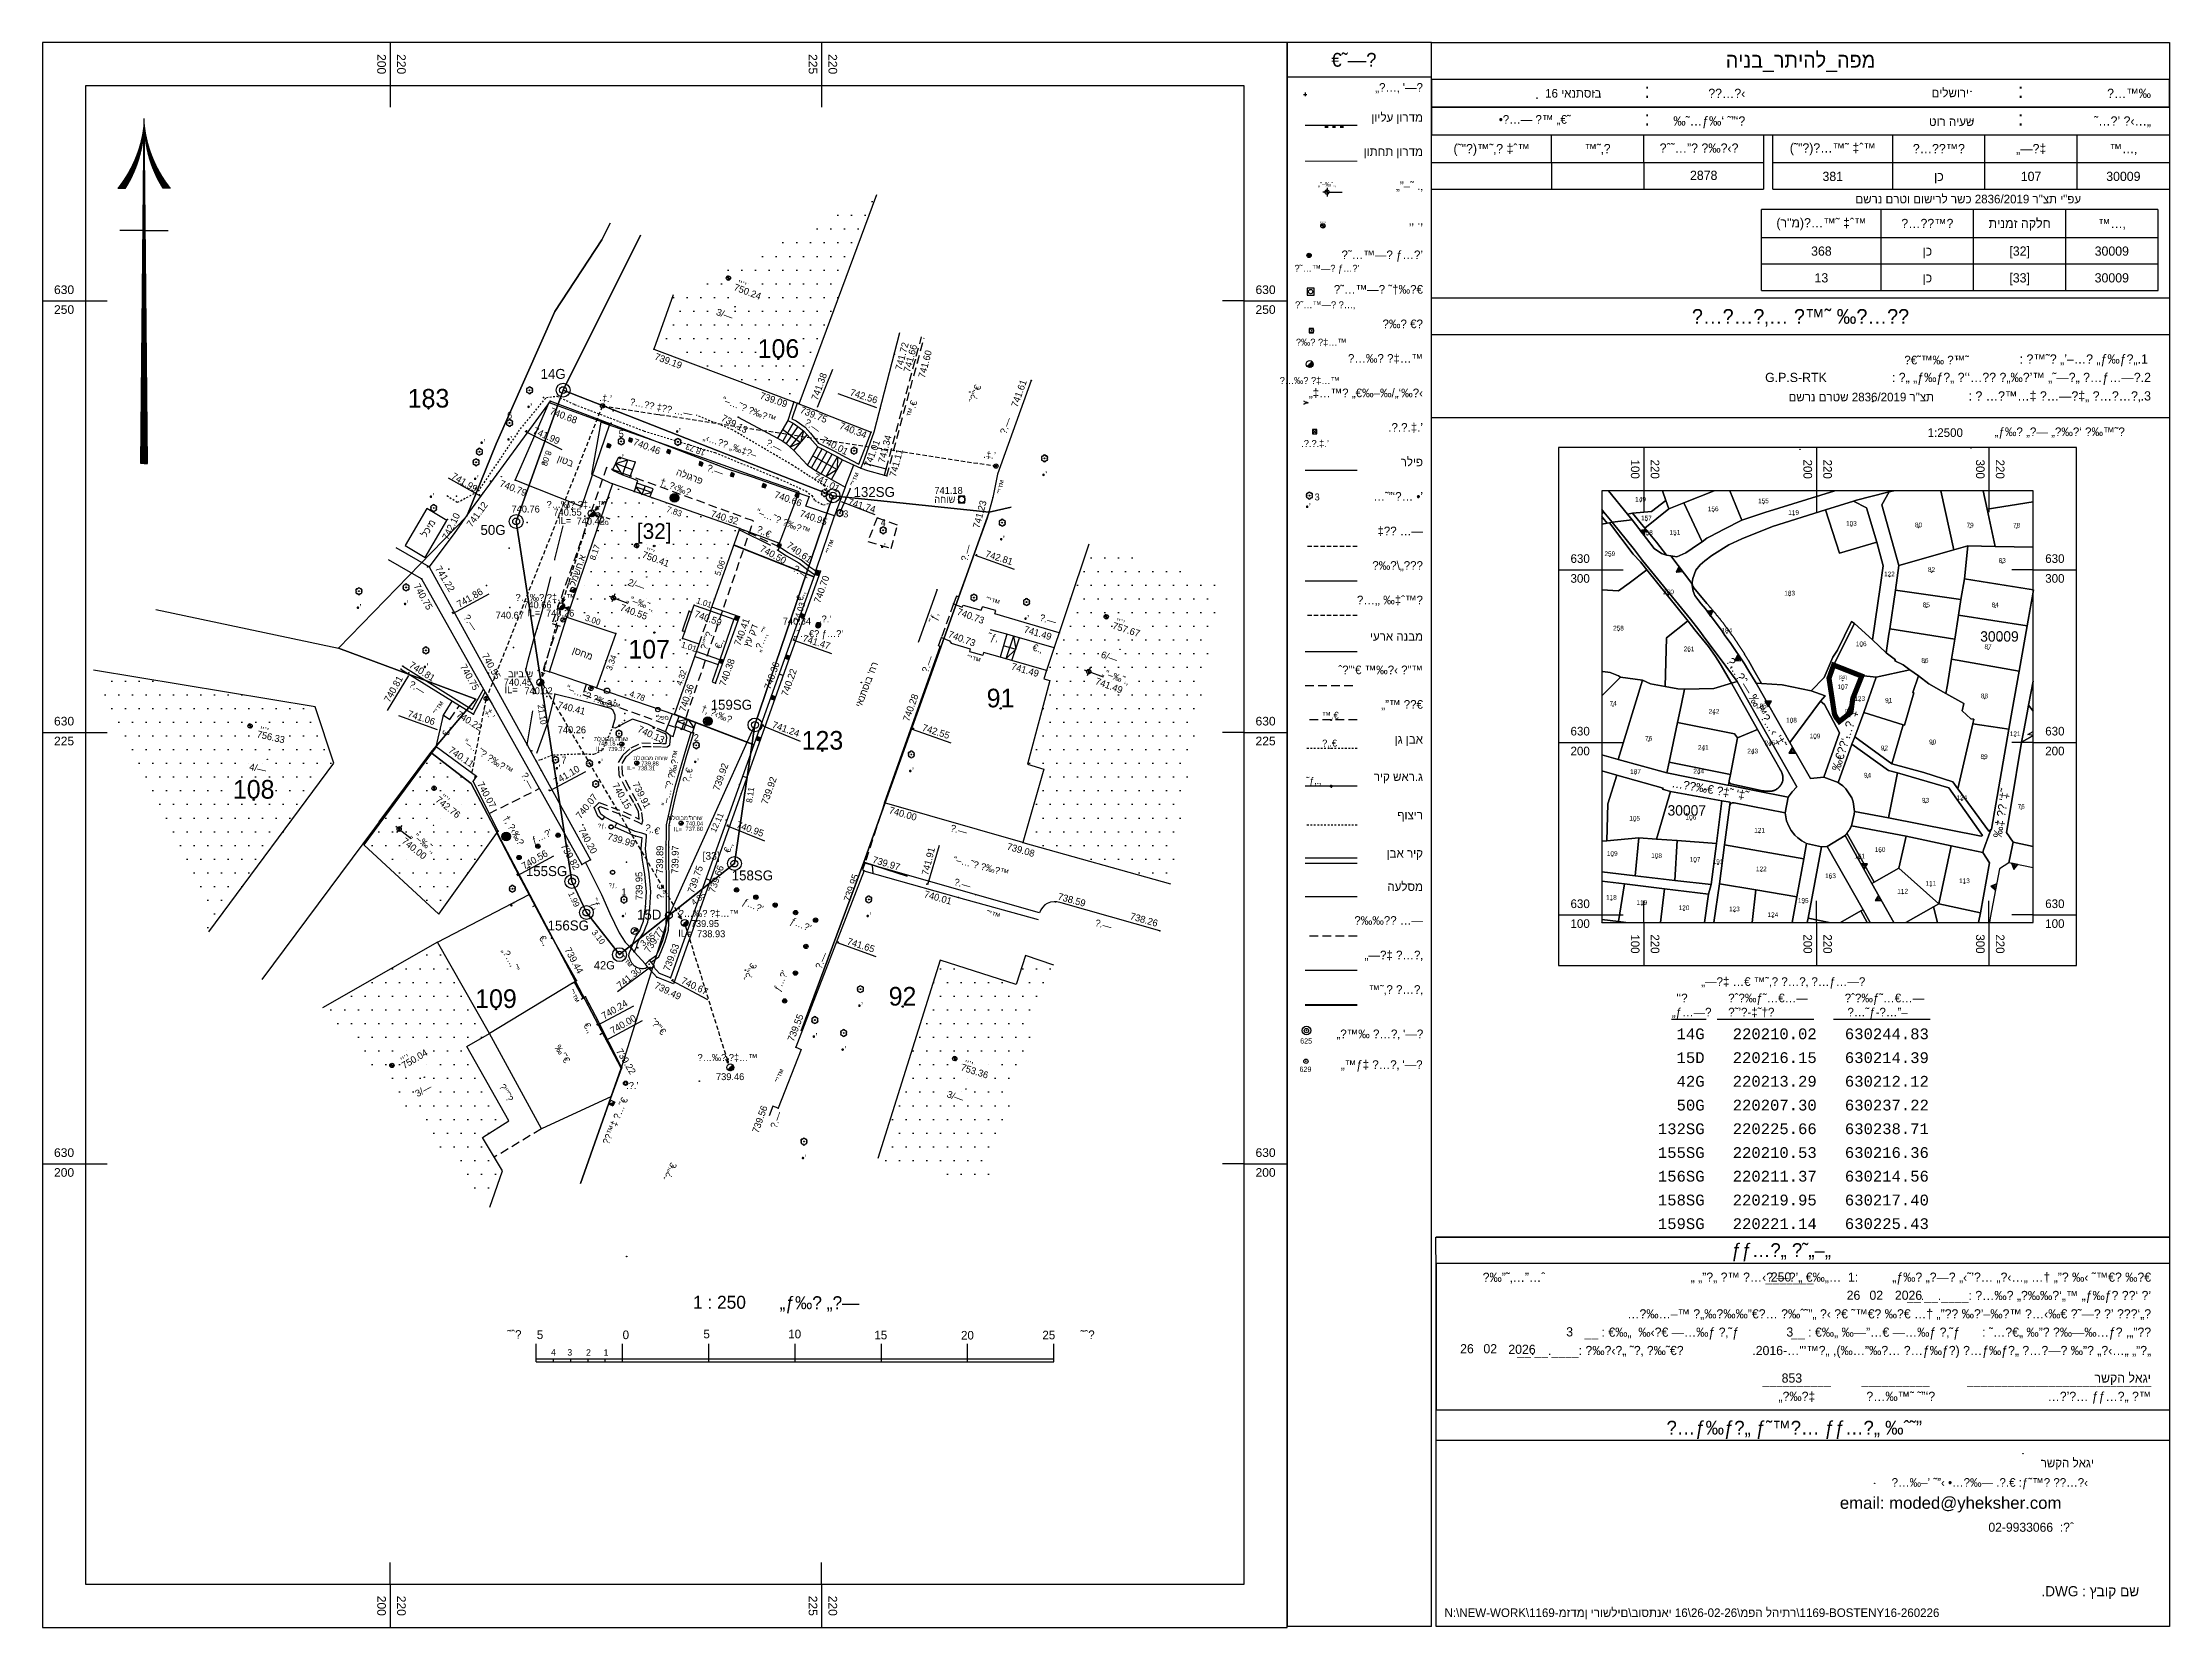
# Model space of a CAD drawing. Extents: x 220180 to 220303, y 630173 to 630265.
import ezdxf
from ezdxf.enums import TextEntityAlignment as Align

# ---------------------------------------------------------------- set-up
doc = ezdxf.new("R2010")
doc.units = 0
for name, pattern in [('DASHED', [0.75, 0.5, -0.25]), ('DASHED2', [0.375, 0.25, -0.125]), ('HIDDEN', [0.375, 0.25, -0.125])]:
    doc.linetypes.add(name, pattern=pattern)
for name, color, linetype in [('C1600', 133, 'Continuous'), ('C1601', 133, 'Continuous'), ('C1602_0', 236, 'Continuous'), ('C1603_0', 236, 'Continuous'), ('C1603_1', 1, 'Continuous'), ('C1609', 7, 'Continuous'), ('C1610_0', 3, 'Continuous'), ('C1611', 6, 'Continuous'), ('C1611_1', 6, 'Continuous'), ('C1650', 1, 'Continuous'), ('C1660', 240, 'Continuous'), ('C1680', 7, 'Continuous'), ('C1692', 7, 'Continuous'), ('declaration', 7, 'Continuous'), ('M1010', 244, 'DASHED'), ('M1200', 7, 'Continuous'), ('M1280', 7, 'Continuous'), ('M1502', 15, 'Continuous'), ('M1510', 4, 'Continuous'), ('M2206', 7, 'DASHED'), ('M2301', 7, 'Continuous'), ('M2801', 95, 'Continuous'), ('M2817', 95, 'Continuous'), ('M4001', 210, 'Continuous'), ('M4010', 210, 'Continuous'), ('M4402', 30, 'Continuous'), ('M4610', 170, 'Continuous'), ('M4614', 170, 'Continuous'), ('M4615', 170, 'Continuous'), ('M4801', 220, 'DASHED'), ('M4804', 220, 'Continuous'), ('M4807', 220, 'Continuous'), ('M5141', 40, 'Continuous'), ('M5142', 40, 'Continuous'), ('M5213', 7, 'Continuous'), ('M5220', 7, 'Continuous'), ('M5231', 8, 'Continuous'), ('M5232', 8, 'Continuous'), ('M6021', 1, 'Continuous'), ('M6091', 1, 'DASHED'), ('M6241', 1, 'Continuous'), ('M6252', 1, 'Continuous'), ('M6331', 1, 'Continuous'), ('TR_ANOT_L', 7, 'Continuous'), ('tr_hetz', 7, 'Continuous'), ('tr_tables', 7, 'Continuous')]:
    doc.layers.add(name, color=color, linetype=linetype)
for name, color, linetype, lineweight in [('M1509', 30, 'Continuous', 0), ('M1803', 170, 'Continuous', 50), ('M2200', 5, 'Continuous', 25), ('M2205', 5, 'DASHED', 25), ('M2207', 162, 'Continuous', 25), ('M2220', 1, 'Continuous', 25), ('M2221', 1, 'Continuous', 25), ('M2299', 7, 'Continuous', 25), ('M2401', 14, 'DASHED', 25), ('M2404', 6, 'DASHED', 25), ('M2407', 22, 'DASHED', 25), ('M2408', 22, 'DASHED', 25), ('M2412', 38, 'Continuous', 25), ('M2417', 204, 'DASHED', 25), ('M2601', 3, 'Continuous', 25), ('M2602', 142, 'Continuous', 25), ('M2605', 142, 'Continuous', 25), ('M2606', 84, 'Continuous', 25), ('M2612', 64, 'Continuous', 25), ('M2651', 1, 'Continuous', 25), ('M2802', 95, 'DASHED', 25)]:
    doc.layers.add(name, color=color, linetype=linetype, lineweight=lineweight)
doc.styles.add('HANIT_TEXT', font='hebtxt')
doc.styles.add('hebtext', font='hebtxt.shx')
doc.styles.add('hebtxt', font='hebtxt.shx')
doc.styles.get("Standard").update_dxf_attribs({"font": 'arial.ttf'})
doc.styles.add('STYLE1', font='hebtxt')
doc.styles.add('TRHEBTXT', font='hebtxt.shx')
doc.styles.add('TRMONOTXT', font='monotxt.shx')

msp = doc.modelspace()

# ---------------------------------------------------------------- texts
at = {"style": 'hebtext'}
for s, p in [('ƒƒ…\x8e„ \x9a˜„–„', (220280.61, 630195)), ('\x9a…ƒ‰ƒ\x8e„ ƒ˜™\x8e… ƒƒ…\x8e„ ‰ˆ˜”', (220281.37, 630184.71))]:
    msp.add_text(s, height=0.8, dxfattribs=at).set_placement(p, align=Align.MIDDLE_CENTER)
msp.add_text('email: moded@yheksher.com', height=0.6941).set_placement((220284.01, 630180.01))
for s, height, style, p in [('02-9933066  :\x8cˆ', 0.5249, 'TRHEBTXT', (220292.62, 630178.68)), ('.DWG : ץבוק םש', 0.5892, 'TRHEBTXT', (220295.69, 630174.94)), ('N:\\NEW-WORK\\1169-מזדמן ירושלים\\בוסתנאי 16\\26-02-26\\מפה להיתר\\1169-BOSTENY16-260226', 0.5, 'hebtxt', (220261.1, 630173.74))]:
    msp.add_text(s, height=height, dxfattribs=dict(style=style)).set_placement(p)
for tag, text, p in [('368', 'LEGAL_AREA', (220282.94, 630252.62)), ('ןכ', 'FULL', (220289.08, 630252.62)), ('[32]', 'PARCEL', (220294.43, 630252.62)), ('30009', 'GUSH', (220299.77, 630252.62)), ('13', 'LEGAL_AREA', (220282.94, 630251.07)), ('ןכ', 'FULL', (220289.08, 630251.07)), ('[33]', 'PARCEL', (220294.43, 630251.07)), ('30009', 'GUSH', (220299.77, 630251.07))]:
    msp.add_attdef(tag, text=text, height=0.534, dxfattribs=at).set_placement(p, align=Align.CENTER)
at = {"layer": 'C1680'}
for s, p in [('200', (220199.75, 630263.72)), ('225', (220224.75, 630263.72)), ('200', (220199.75, 630174.39)), ('225', (220224.75, 630174.39))]:
    msp.add_text(s, height=0.5, rotation=270, dxfattribs=at).set_placement(p, align=Align.TOP_CENTER)
for p in [(220200.25, 630263.72), (220225.25, 630263.72), (220200.25, 630174.39), (220225.25, 630174.39)]:
    msp.add_text('220', height=0.5, rotation=270, dxfattribs=at).set_placement(p, align=Align.BOTTOM_CENTER)
for p in [(220181.1, 630250.25), (220250.73, 630250.25), (220181.1, 630225.25), (220250.73, 630225.25), (220181.1, 630200.25), (220250.73, 630200.25)]:
    msp.add_text('630', height=0.5, dxfattribs=at).set_placement(p, align=Align.BOTTOM_CENTER)
for s, p in [('250', (220181.1, 630249.75)), ('250', (220250.73, 630249.75)), ('225', (220181.1, 630224.75)), ('225', (220250.73, 630224.75)), ('200', (220181.1, 630199.75)), ('200', (220250.73, 630199.75))]:
    msp.add_text(s, height=0.5, dxfattribs=at).set_placement(p, align=Align.TOP_CENTER)
at = {"layer": 'C1680', "style": 'TRHEBTXT'}
for s, p in [('100', (220272.4, 630240.25)), ('200', (220282.4, 630240.25)), ('300', (220292.4, 630240.25)), ('100', (220272.4, 630212.74)), ('200', (220282.4, 630212.74)), ('300', (220292.4, 630212.74))]:
    msp.add_text(s, height=0.5, rotation=270, dxfattribs=at).set_placement(p, align=Align.TOP_CENTER)
for p in [(220272.9, 630240.25), (220282.9, 630240.25), (220292.9, 630240.25), (220272.9, 630212.74), (220282.9, 630212.74), (220292.9, 630212.74)]:
    msp.add_text('220', height=0.5, rotation=270, dxfattribs=at).set_placement(p, align=Align.BOTTOM_CENTER)
for p in [(220268.96, 630234.67), (220296.47, 630234.67), (220268.96, 630224.67), (220296.47, 630224.67), (220268.96, 630214.67), (220296.47, 630214.67)]:
    msp.add_text('630', height=0.5, dxfattribs=at).set_placement(p, align=Align.BOTTOM_CENTER)
for s, p in [('300', (220268.96, 630234.17)), ('300', (220296.47, 630234.17)), ('200', (220268.96, 630224.17)), ('200', (220296.47, 630224.17)), ('100', (220268.96, 630214.17)), ('100', (220296.47, 630214.17))]:
    msp.add_text(s, height=0.5, dxfattribs=at).set_placement(p, align=Align.TOP_CENTER)
at = {"layer": 'M1280', "style": 'hebtext'}
msp.add_text('€˜—\x8e', height=0.8, dxfattribs=at).set_placement((220255.85, 630263.97), align=Align.MIDDLE_CENTER)
for s, p in [("„\x81…‚ '—\x90", (220259.85, 630261.97)), ('ןוילע ןורדמ', (220259.85, 630260.23)), ('ןותחת ןורדמ', (220259.85, 630258.25)), ('„”–˜ .‚', (220259.85, 630256.27)), ('‚‚ .‚', (220259.85, 630254.27)), ('\x9a˜…™—\x9a ƒ…\x8e’', (220259.85, 630252.27)), ('\x9a˜…™—\x9a ˜†‰\x81€', (220259.85, 630250.27)), ('\x8d‰\x8e €\x9a', (220259.85, 630248.27)), ('\x81…‰\x81 \x9a‡…™', (220259.85, 630246.27)), (' „‡…™\x8e „€‰–‰/„‘‰\x90‹', (220259.85, 630244.27)), ('.\x90.\x8e.‡.’', (220259.85, 630242.27)), ('רליפ', (220259.85, 630240.27)), ('…˜”‘\x8e… •’', (220259.85, 630238.27)), ('‡\x9a\x8e …—', (220259.85, 630236.27)), ('\x9a‰\x81\\„\x90\x81\x8e', (220259.85, 630234.27)), ('\x9a…‚‚ ‰‡ˆ™\x8e', (220259.85, 630232.27)), ('יערא הנבמ', (220259.85, 630230.16)), ('ˆ\x8c”‘€ ™‰\x81‹ \x9a”™', (220259.85, 630228.22)), ('„”™ \x8f\x81€', (220259.85, 630226.22)), ('ןג ןבא', (220259.85, 630224.2)), ('ריק שאר.ג', (220259.85, 630222.03)), ('ףוציר', (220259.85, 630219.81)), ('ןבא ריק', (220259.85, 630217.59)), ('העלסמ', (220259.85, 630215.66)), ('\x8f‰‰\x90\x81 …—', (220259.85, 630213.7)), ('„—\x8c‡ \x8c…\x81‚', (220259.85, 630211.7)), ('™˜‚\x8e \x8c…\x81‚', (220259.85, 630209.7)), ("„\x90™‰ \x8c…\x81‚ '—\x90", (220259.87, 630207.13)), ("„™ƒ‡ \x8c…\x81‚ '—\x90", (220259.83, 630205.35))]:
    msp.add_text(s, height=0.5, dxfattribs=at).set_placement(p, align=Align.BOTTOM_RIGHT)
for s, height, p in [(':', 0.855, (220273, 630261.76)), ('\x9a\x81…\x9a‹', 0.534, (220278.53, 630261.76)), (':', 0.855, (220294.65, 630261.76)), ('\x81…™‰', 0.534, (220302.04, 630261.76)), (':', 0.855, (220273, 630260.16)), ('‰˜…ƒ‰‘ ˜”‘\x8e', 0.5345, (220278.53, 630260.16)), (':', 0.855, (220294.65, 630260.16)), ('˜…\x81’ \x8f‹…„', 0.534, (220302.04, 630260.16))]:
    msp.add_text(s, height=height, dxfattribs=at).set_placement(p, align=Align.RIGHT)
for s, height, p in [('(˜"\x8e)™˜‚\x8e ‡ˆ™', 0.5345, (220263.83, 630258.56)), ('™˜‚\x8e', 0.534, (220269.97, 630258.56)), ('\x9aˆ˜…”\x8e \x9a‰\x90‹\x9a', 0.5345, (220275.85, 630258.59)), ('(˜"\x8e)\x8d…™˜ ‡ˆ™', 0.5345, (220283.6, 630258.6)), ('\x9a…\x8e\x8c™\x81', 0.534, (220289.75, 630258.56)), ('„—\x8c‡', 0.534, (220295.1, 630258.56)), ('™…‚', 0.534, (220300.44, 630258.56)), ('(ר"מ)%%141…™˜ ‡ˆ™', 0.5345, (220282.94, 630254.26)), ('\x9a…\x8e\x8c™\x81', 0.534, (220289.08, 630254.22)), ('תינמז הקלח', 0.534, (220294.43, 630254.22)), ('™…‚', 0.534, (220299.77, 630254.22)), ('„—\x8c‡ …€ ™˜‚\x8e \x8c…\x81‚ \x9a…ƒ…—\x90', 0.5, (220280.73, 630210.31))]:
    msp.add_text(s, height=height, dxfattribs=at).set_placement(p, align=Align.CENTER)
at = {"layer": 'M1280', "color": 7, "style": 'hebtext'}
msp.add_text('\x9a…\x8c…\x81‚… \x9a™˜ ‰\x90…\x9a\x90', height=0.8552, dxfattribs=at).set_placement((220281.73, 630249.1), align=Align.MIDDLE_CENTER)
at = {"layer": 'M1280', "color": 0, "style": 'hebtext'}
for s, p in [(': \x8f„ „ƒ‰ƒ\x8e„ \x9a‘‘…\x81\x8e \x8f„‰\x8c’™ „˜—\x81„ \x9a…ƒ…—\x90.2', (220302.04, 630245.3)), (' : \x9a™˜\x81 „’–…\x81 „ƒ‰ƒ\x8e„.1', (220301.86, 630246.37)), (': \x8e …\x81™…‡ \x9a…—\x8c‡„ \x9a…\x8c…\x81‚.3', (220302.04, 630244.23))]:
    msp.add_text(s, height=0.5345, dxfattribs=at).set_placement(p, align=Align.RIGHT)
at = {"layer": 'M1280', "style": 'hebtext'}
for s, p in [('„ƒ…—\x90', (220274.27, 630208.54)), ("'‘\x8e", (220274.54, 630209.36)), ('\x9aˆ\x90‰ƒ˜…€…—', (220277.54, 630209.36)), ('\x81˜’\x8e-‡˜†\x8e', (220277.54, 630208.54)), ('\x9aˆ\x90‰ƒ˜…€…—', (220284.29, 630209.36)), ('\x8d…˜ƒ-\x8f…”–', (220284.45, 630208.54))]:
    msp.add_text(s, height=0.5, dxfattribs=at).set_placement(p)
msp.add_attdef('הינב_רתיהל_הפמ', text='„‰\x90\x81 ˜\x9a‰„\x8c „”\x8e', height=0.8552, dxfattribs=at).set_placement((220281.73, 630263.9), align=Align.MIDDLE)
at = {"layer": 'M1280', "color": 0, "style": 'hebtext'}
msp.add_attdef('G.P.S-RTK', text='', height=0.534, dxfattribs=at).set_placement((220283.25, 630245.3), align=Align.RIGHT)
at = {"layer": 'M5142', "style": 'hebtext'}
for s, rotation, p in [('†‚ \x8c‹‰\x8e', 339.2664, (220217.34, 630238.7, 740.37)), ('לכימ', 59.0572, (220202.65, 630237.18)), ('†‚ \x8c‹‰\x8e', 338.1044, (220219.71, 630225.53, 740.37)), ('†‚ \x8c‹‰\x8e', 299.7229, (220207.44, 630218.41, 739.91))]:
    msp.add_text(s, height=0.4, rotation=rotation, dxfattribs=at).set_placement(p, align=Align.RIGHT)
at = {"layer": 'tr_tables', "style": 'TRMONOTXT'}
for s, p in [('14G', (220276.17, 630207.22)), ('220210.02', (220282.67, 630207.22)), ('630244.83', (220289.17, 630207.22)), ('15D', (220276.17, 630205.84)), ('220216.15', (220282.67, 630205.84)), ('630214.39', (220289.17, 630205.84)), ('42G', (220276.17, 630204.47)), ('220213.29', (220282.67, 630204.47)), ('630212.12', (220289.17, 630204.47)), ('50G', (220276.17, 630203.09)), ('220207.30', (220282.67, 630203.09)), ('630237.22', (220289.17, 630203.09)), ('132SG', (220276.17, 630201.72)), ('220225.66', (220282.67, 630201.72)), ('630238.71', (220289.17, 630201.72)), ('155SG', (220276.17, 630200.34)), ('220210.53', (220282.67, 630200.34)), ('630216.36', (220289.17, 630200.34)), ('156SG', (220276.17, 630198.97)), ('220211.37', (220282.67, 630198.97)), ('630214.56', (220289.17, 630198.97)), ('158SG', (220276.17, 630197.59)), ('220219.95', (220282.67, 630197.59)), ('630217.40', (220289.17, 630197.59)), ('159SG', (220276.17, 630196.22)), ('220221.14', (220282.67, 630196.22)), ('630225.43', (220289.17, 630196.22))]:
    msp.add_text(s, height=0.625, dxfattribs=at).set_placement(p, align=Align.RIGHT)

# ---------------------------------------------------------------- blocks, each defined once
blk = doc.blocks.new('C1603')
at = {"color": 255}
blk.add_circle((0, 0), 0.1, dxfattribs=at)
at = {"style": 'hebtxt', "width": 3}
blk.add_attdef('CROSS', text='', height=4, dxfattribs=at).set_placement((0, 1.5), align=Align.MIDDLE)
at = {"style": 'hebtxt'}
blk.add_attdef('PARCEL_NAME', text='', height=2.7, dxfattribs=at).set_placement((0, 1.5), align=Align.MIDDLE)
at = {"style": 'hebtxt', "flags": 1}
for tag, p in [('PARCEL_STATUS', (0, -2.5)), ('GUSH', (0, -1)), ('PARCEL_SOURCE', (0, -4)), ('LEGAL_AREA', (0, -5.5)), ('CALC_AREA', (0, -7)), ('PARCEL_PREVIOUS', (0, -8.5)), ('GUSH_PREVIOUS', (0, -10)), ('TABA_PLAN', (0, -11.5)), ('TABA_MIGRASH', (0, -13)), ('TABA_YEUD', (0, -14.5)), ('COMMENT', (0, -16))]:
    blk.add_attdef(tag, text='', height=1, dxfattribs=at).set_placement(p, align=Align.MIDDLE)
blk = doc.blocks.new('C1610')
for radius in [1, 0.5]:
    blk.add_circle((0, 0, 1), radius)
at = {"color": 255}
blk.add_point((0, 0), dxfattribs=at)
at = {"style": 'hebtext'}
blk.add_attdef('POINT_NAME', text='', height=1.2, dxfattribs=at).set_placement((0, 1.5), align=Align.BOTTOM_CENTER)
blk.add_attdef('MARK_DESC', text='', height=1.2, dxfattribs=at).set_placement((2, 0), align=Align.MIDDLE_LEFT)
at = {"style": 'hebtext', "flags": 1}
for tag, p in [('CLASS', (0, -3.5)), ('MARK', (0, -2)), ('SOURCE', (0, -5)), ('TOPO', (0, -6.5)), ('COMMENT', (0, -9.5)), ('HEIGHT', (0, -8))]:
    blk.add_attdef(tag, text='', height=1, dxfattribs=at).set_placement(p, align=Align.MIDDLE)
blk = doc.blocks.new('C1611')
blk.add_circle((0, 0), 0.5)
at = {"color": 255}
blk.add_point((0, 0), dxfattribs=at)
at = {"style": 'hebtext'}
blk.add_attdef('POINT_NAME', text='', height=1.2, dxfattribs=at).set_placement((0, 1.5), align=Align.BOTTOM_CENTER)
blk.add_attdef('MARK_DESC', text='', height=1.2, dxfattribs=at).set_placement((2, 0), align=Align.MIDDLE_LEFT)
at = {"style": 'hebtext', "flags": 1}
for tag, p in [('CLASS', (0, -3.5)), ('MARK', (0, -2)), ('SOURCE', (0, -5)), ('TOPO', (0, -6.5)), ('COMMENT', (0, -9.5)), ('HEIGHT', (0, -8))]:
    blk.add_attdef(tag, text='', height=1, dxfattribs=at).set_placement(p, align=Align.MIDDLE)
blk = doc.blocks.new('C1692')
at = {"color": 255}
blk.add_circle((0, 0), 0.05, dxfattribs=at)
at = {"style": 'hebtxt'}
blk.add_attdef('TEXT', text='', height=2, dxfattribs=at).set_placement((0, 1.5), align=Align.MIDDLE)
blk = doc.blocks.new('FORM_5')
at = {"color": 0}
for p, q in [((0, 0), (-40, 0)), ((0, 0), (0, -8)), ((0, -8), (-40, -8))]:
    blk.add_line(p, q, dxfattribs=at)
blk.add_lwpolyline([(-40, 0), (-40, -8)], dxfattribs=at)
at = {"color": 0, "style": 'hebtext'}
for s, p in [('  „ „”\x8e„ \x8c™ \x8f…‹\x90 —\x9a’„ €‰„…  1:          „ƒ‰\x8e „\x90—\x81 „‹˜’\x90… „\x90‹…„ …† „”\x8e ‰‹ ˜™€\x8e ‰\x90€', (-1, -1)), ('_______', (-19.42, -1)), ('__.__.____: \x8d…‰\x81 „\x8e‰‰\x9a‘„™ „ƒ‰ƒ\x8e \x8a\x8e‘ \x8c’', (-1, -2)), ('__ : €‰„  ‰‹\x90€ —…‰ƒ \x9a‚˜ƒ', (-23.47, -4)), ('…\x90‰…–™ \x8d„‰\x90‰‰”€\x8e… \x8d‰ˆ˜”„ \x8c‹ \x9a€ ˜™€\x8e ‰\x90€ …† „”\x8e\x8c ‰\x9a’–‰\x81™ \x9a…‹‰€ \x9a˜—\x81 \x8c’ \x8a\x8e\x9a‘„\x81', (-1, -3)), ('__ : €‰„ ‰—”…€ —…‰ƒ \x9a‚˜ƒ', (-11.42, -4)), (' : ˜…\x8e€„ ‰”\x8c \x8d‰—‰…ƒ\x8e ,„”\x8e\x81', (-1, -4)), ('__.__.____: \x9a‰\x90‹\x9a„ ˜\x8e‚ \x8a‰˜€\x9a', (-26.5, -5)), ('.2016-…"’™\x9a„ ,(‰…”‰\x8e… \x9a…ƒ‰ƒ\x8e) \x9a…ƒ‰ƒ\x8e„ \x9a…\x90—\x9a ‰”\x8c „\x90‹…„ „”\x8e„', (-1, -5)), ('__________         __________           ___________________________', (-1, -6.6)), (' „\x8e‰\x9a‡               \x8f…‰™˜ ˜”‘\x8e                                 …\x90’\x8e… ƒƒ…\x8e„ \x8d™', (-1, -7.5))]:
    blk.add_text(s, height=0.5, dxfattribs=at).set_placement(p, align=Align.RIGHT)
for tag, p in [('MAP_TYPE', (-34.04, -1)), ('SURVEYOR_NAME', (-1, -6.5))]:
    blk.add_attdef(tag, text='', height=0.5, dxfattribs=at).set_placement(p, align=Align.RIGHT)
blk.add_attdef('SCALE', (-21.74, -0.98), '', height=0.5, dxfattribs=at)
for tag, p in [('SURVEY_DD', (-17.23, -1.98)), ('SURVEY_MM', (-15.99, -1.98)), ('SURVEY_YYYY', (-14.23, -1.98)), ('ACCURACY_VER', (-32.71, -3.98)), ('FINISH_DD', (-38.31, -4.9)), ('FINISH_MM', (-37.04, -4.9)), ('FINISH_YYYY', (-35.31, -4.92)), ('ACCURACY_HOR', (-20.7, -3.99)), ('SURVEYOR', (-20.59, -6.5))]:
    blk.add_attdef(tag, text='', height=0.5, dxfattribs=at).set_placement(p, align=Align.CENTER)
blk = doc.blocks.new('AREA_TBL_ROW')
at = {"color": 0}
for points in [[(-40, -1.44), (-40, 0)], [(-40, 0), (-33.5, 0), (-28.5, 0), (-22, 0)], [(-33.5, 0), (-33.5, -1.44)], [(-28.5, 0), (-28.5, -1.44)], [(-22, 0), (-22, -1.44)], [(-21.5, -1.44), (-21.5, 0)], [(-21.5, 0), (-15, 0), (-10, 0), (-5, 0), (0, 0)], [(-15, -1.44), (-15, 0)], [(-10, -1.44), (-10, 0)], [(-5, -1.44), (-5, 0.06)], [(0, 0), (0, -1.44)], [(-40, -1.44), (-33.5, -1.44), (-28.5, -1.44), (-22, -1.44)], [(-21.5, -1.44), (-15, -1.44), (-10, -1.44), (-5, -1.44), (0, -1.44)]]:
    blk.add_lwpolyline(points, dxfattribs=at)
at = {"color": 0, "style": 'hebtext'}
for tag, p in [('AREA', (-36.75, -0.94)), ('MIGRASH', (-31, -0.94)), ('FILE', (-25.25, -0.94)), ('LEGAL_AREA', (-18.25, -1)), ('FULL', (-12.5, -1)), ('PARCEL', (-7.5, -1)), ('GUSH', (-2.5, -1))]:
    blk.add_attdef(tag, text='', height=0.5, dxfattribs=at).set_placement(p, align=Align.CENTER)
blk = doc.blocks.new('M4010_E')
for radius in [0.5, 0.4, 0.3, 0.2, 0.1]:
    blk.add_circle((0, 0), radius)
at = {"style": 'hebtxt', "flags": 1}
blk.add_attdef('DESC', text='', height=1, dxfattribs=at).set_placement((-1, -4), align=Align.TOP_RIGHT)
at = {"style": 'hebtxt'}
for tag, p in [('HEIGHT', (0, -2.5)), ('NAME', (0, -1))]:
    blk.add_attdef(tag, text='', height=1, dxfattribs=at).set_placement(p, align=Align.TOP_CENTER)
blk.add_attdef('MARK', text='', height=1, dxfattribs=at).set_placement((0, -4), align=Align.TOP_LEFT)
at = {"style": 'hebtxt', "flags": 1}
blk.add_attdef('OWNER', text='', height=1, dxfattribs=at).set_placement((0, -5.5), align=Align.TOP_CENTER)
blk = doc.blocks.new('M4001_E')
blk.add_lwpolyline([(0.8, -0.8), (0.8, 0.8), (-0.8, 0.8), (-0.8, -0.8), (0.8, -0.8)])
blk.add_circle((0, 0), 0.5)
at = {"style": 'HANIT_TEXT'}
blk.add_attdef('NAME', text='', height=1.6, dxfattribs=at).set_placement((0, 0.5), align=Align.BOTTOM_CENTER)
for tag, p in [('HEIGHT', (0, -1)), ('MARK', (0, -3))]:
    blk.add_attdef(tag, text='', height=1.6, dxfattribs=at).set_placement(p, align=Align.TOP_CENTER)
at = {"style": 'HANIT_TEXT', "flags": 1}
blk.add_attdef('OWNER', text='', height=1.6, dxfattribs=at).set_placement((0, -5), align=Align.TOP_CENTER)
blk = doc.blocks.new('M4615_E')
blk.add_lwpolyline([(0, -0.5), (0.5, -0.5), (0.5, 0.5), (-0.5, 0.5), (-0.5, -0.5), (0.5, -0.5)])
blk.add_circle((0, 0), 0.48)
blk.add_point((0, 0))
at = {"style": 'HANIT_TEXT'}
blk.add_attdef('NAME', text='', height=1.6, dxfattribs=at).set_placement((0, 0.5), align=Align.BOTTOM_CENTER)
for tag, p in [('HEIGHT', (0, -1)), ('MARK', (0, -3))]:
    blk.add_attdef(tag, text='', height=1.6, dxfattribs=at).set_placement(p, align=Align.TOP_CENTER)
at = {"style": 'HANIT_TEXT', "flags": 1}
blk.add_attdef('OWNER', text='', height=1.6, dxfattribs=at).set_placement((0, -5), align=Align.TOP_CENTER)
blk = doc.blocks.new('M4804_E')
for points in [[(-0.57, -0.57), (0.57, 0.57)], [(-0.49, -0.64), (0.64, 0.49)], [(-0.41, -0.69), (0.69, 0.41)], [(-0.31, -0.74), (0.74, 0.31)], [(-0.21, -0.77), (0.77, 0.21)], [(-0.09, -0.8), (0.8, 0.09)], [(0.05, -0.8), (0.8, -0.05)], [(0.22, -0.77), (0.77, -0.22)]]:
    blk.add_lwpolyline(points)
for radius in [0.8, 0.08]:
    blk.add_circle((0, 0), radius)
at = {"style": 'HANIT_TEXT'}
blk.add_attdef('NAME', text='', height=1.6, dxfattribs=at).set_placement((0, 0.5), align=Align.BOTTOM_CENTER)
blk.add_attdef('IL', text='', height=1.6, dxfattribs=at).set_placement((-1, 0), align=Align.MIDDLE_RIGHT)
blk.add_attdef('TL', text='', height=1.6, dxfattribs=at).set_placement((1, 0), align=Align.MIDDLE_LEFT)
for tag, p in [('HEIGHT', (0, -1)), ('MARK', (0, -3))]:
    blk.add_attdef(tag, text='', height=1.6, dxfattribs=at).set_placement(p, align=Align.TOP_CENTER)
at = {"style": 'HANIT_TEXT', "flags": 1}
blk.add_attdef('OWNER', text='', height=1.6, dxfattribs=at).set_placement((0, -5), align=Align.TOP_CENTER)
blk = doc.blocks.new('hetz')
at = {"layer": 'M4801'}
for p, q in [((0, 0), (-1, 0.35)), ((-0.3, 0), (-1, 0.35)), ((0, 0), (-1, -0.35)), ((-1, -0.35), (-0.3, 0))]:
    blk.add_line(p, q, dxfattribs=at)
blk = doc.blocks.new('M6331_E')
blk.add_lwpolyline([(-0.5, 0), (-0.5, -0.5), (0.5, -0.5), (0.5, 0.5), (-0.5, 0.5)], close=True)
for points in [[(0.5, 0.5), (-0.5, -0.5)], [(-0.5, 0.5), (0.5, -0.5)]]:
    blk.add_lwpolyline(points)
at = {"style": 'hebtxt'}
blk.add_attdef('DESC', text='', height=1, dxfattribs=at).set_placement((-1, -4), align=Align.TOP_RIGHT)
for tag, p in [('HEIGHT', (0, -2.5)), ('NAME', (0, -1))]:
    blk.add_attdef(tag, text='', height=1, dxfattribs=at).set_placement(p, align=Align.TOP_CENTER)
blk.add_attdef('MARK', text='', height=1, dxfattribs=at).set_placement((0, -4), align=Align.TOP_LEFT)
at = {"style": 'hebtxt', "flags": 1}
blk.add_attdef('OWNER', text='', height=1, dxfattribs=at).set_placement((0, -5.5), align=Align.TOP_CENTER)
blk = doc.blocks.new('M2801_E')
blk.add_circle((0, 0), 0.1)
for centre, radius, start, end in [((-0.4, 0.22), 0.341, 79.5476, 220.6676), ((-0.4, 0.22), 0.291, 79.5476, 220.6676), ((-0.01, 0.45), 0.345, 16.9888, 163.3873), ((-0.01, 0.45), 0.295, 16.9888, 163.3873), ((0.4, 0.23), 0.336, 316.983, 103.5155), ((0.4, 0.23), 0.286, 316.983, 103.5155), ((-0.4, -0.22), 0.342, 140.0738, 283.845), ((-0.4, -0.22), 0.292, 140.0738, 283.845), ((-0.01, -0.48), 0.32, 193.6832, 346.6724), ((-0.01, -0.48), 0.27, 193.6832, 346.6724), ((0.4, -0.23), 0.336, 253.4741, 43.3943), ((0.4, -0.23), 0.286, 253.4741, 43.3943)]:
    blk.add_arc(centre, radius, start, end)
at = {"style": 'HANIT_TEXT'}
blk.add_attdef('NAME', text='', height=1.6, dxfattribs=at).set_placement((0, 0.5), align=Align.BOTTOM_CENTER)
at = {"style": 'HANIT_TEXT', "flags": 1}
for tag, p in [('HEIGHT', (0, -1)), ('TOP_DIAMETER', (0, -7)), ('DIAMETER', (0, -5)), ('TYPE', (0, -9))]:
    blk.add_attdef(tag, text='', height=1.6, dxfattribs=at).set_placement(p, align=Align.TOP_CENTER)
at = {"style": 'HANIT_TEXT'}
blk.add_attdef('MARK', text='', height=1.6, dxfattribs=at).set_placement((0, -3), align=Align.TOP_CENTER)
blk = doc.blocks.new('M2220_E')
for p, q in [((0, 0.1), (-0.49, 0.1)), ((0, 0.2), (-0.46, 0.2)), ((0, 0.3), (-0.4, 0.3)), ((0, 0.4), (-0.3, 0.4)), ((0, -0.1), (0.49, -0.1)), ((0, -0.2), (0.46, -0.2)), ((0, -0.3), (0.4, -0.3)), ((0, -0.4), (0.3, -0.4))]:
    blk.add_line(p, q)
for points in [[(0, 0), (-1, 0)], [(0, 1), (0, -1)], [(0, 0), (3.53, 0)]]:
    blk.add_lwpolyline(points)
blk.add_circle((0, 0), 0.5)
at = {"style": 'hebtxt'}
blk.add_attdef('MARK', text='', height=1, dxfattribs=at).set_placement((0, 1), align=Align.BOTTOM_CENTER)
blk.add_attdef('HEIGHT', text='', height=1, dxfattribs=at).set_placement((3.62, 1), align=Align.TOP_CENTER)
blk = doc.blocks.new('M2221_E')
for p, q in [((0, 0.1), (-0.49, 0.1)), ((0, 0.2), (-0.46, 0.2)), ((0, 0.3), (-0.4, 0.3)), ((0, 0.4), (-0.3, 0.4)), ((0, -0.1), (0.49, -0.1)), ((0, -0.2), (0.46, -0.2)), ((0, -0.3), (0.4, -0.3)), ((0, -0.4), (0.3, -0.4))]:
    blk.add_line(p, q)
for points in [[(0, 0), (-0.5, 0)], [(0, 0.5), (0, -0.5)], [(0, 0), (0.5, 0)]]:
    blk.add_lwpolyline(points)
blk.add_circle((0, 0), 0.5)
at = {"style": 'hebtxt'}
blk.add_attdef('MARK', text='', height=1, dxfattribs=at).set_placement((0, 0.5), align=Align.BOTTOM_CENTER)
blk.add_attdef('OH', text='', height=1, dxfattribs=at).set_placement((1, 0), align=Align.MIDDLE_LEFT)
blk = doc.blocks.new('M2417_A')
blk.add_circle((0, 0), 0.05)
at = {"style": 'hebtxt'}
blk.add_attdef('DESC', text='', height=1, dxfattribs=at).set_placement((-1, -1), align=Align.MIDDLE_RIGHT)
blk.add_attdef('MARK', text='', height=1, dxfattribs=at).set_placement((0, -1), align=Align.MIDDLE_LEFT)
blk = doc.blocks.new('M2404_A')
blk.add_circle((0, 0), 0.05)
at = {"style": 'hebtxt'}
blk.add_attdef('DESC', text='', height=1, dxfattribs=at).set_placement((-1, -1), align=Align.MIDDLE_RIGHT)
blk.add_attdef('MARK', text='', height=1, dxfattribs=at).set_placement((0, -1), align=Align.MIDDLE_LEFT)
blk = doc.blocks.new('M1510_G')
at = {"color": 17}
for points in [[(-0.25, 0), (-0.25, 0.5)], [(0, 0), (0, 0.5)], [(0.25, 0), (0.25, 0.5)]]:
    blk.add_lwpolyline(points, dxfattribs=at)
blk = doc.blocks.new('M2651_E')
for p, q in [((0, 0.1), (-0.23, 0.1)), ((0, 0.2), (-0.15, 0.2)), ((0, -0.1), (0.23, -0.1)), ((0, -0.2), (0.15, -0.2))]:
    blk.add_line(p, q)
for points in [[(0, 0), (-0.25, 0)], [(0, 0.25), (0, -0.25)], [(0, 0), (0.25, 0)]]:
    blk.add_lwpolyline(points)
blk.add_circle((0, 0), 0.25)
at = {"style": 'hebtxt', "flags": 1}
blk.add_attdef('OH', text='', height=1, dxfattribs=at).set_placement((0, 0.5), align=Align.BOTTOM_CENTER)
at = {"style": 'hebtxt'}
blk.add_attdef('MARK', text='', height=1, dxfattribs=at).set_placement((0, -1), align=Align.TOP_CENTER)
blk = doc.blocks.new('A$C522924FB')
ref = blk.add_blockref('C1692', (8.61, 2.03), dxfattribs=dict(xscale=0.25, yscale=0.25, zscale=0.25))
ref.add_attrib('TEXT', 'רשקה לאגי', dxfattribs={"height": 0.5, "style": 'hebtxt'}).set_placement((11.17, 1.47), align=Align.MIDDLE)
ref = blk.add_blockref('C1692', (0.01, 0.31), dxfattribs=dict(xscale=0.25, yscale=0.25, zscale=0.25))
ref.add_attrib('TEXT', '\x8f…‰–’ ˜”‹ •…\x81‰— .\x9a.€ :ƒ˜™\x8e \x9a\x81…\x9a‹', dxfattribs={"height": 0.5, "style": 'hebtxt'}).set_placement((6.68, 0.3), align=Align.MIDDLE)
blk = doc.blocks.new('C1601')
at = {"color": 255}
blk.add_circle((0, 0), 0.1, dxfattribs=at)
at = {"style": 'hebtxt'}
blk.add_attdef('GUSH', text='', height=6, dxfattribs=at).set_placement((0, -1), align=Align.CENTER)
blk = doc.blocks.new('M1210')
for p, q in [((8, 2), (2, 2)), ((18, 2), (12, 2))]:
    blk.add_line(p, q)
blk.add_lwpolyline([(0, 0), (0, 30), (21, 30), (21, 0)], close=True)
at = {"style": 'STYLE1'}
for s, p in [('/\x9a‰”˜‚…”…ˆ„ „”\x8e„ \x9aƒ‰ƒ\x8e ‰‹ \x9a€†\x81 ˜‰„–\x8e ‰\x90‰˜„', (11, 17)), (': ‰ƒ‰ \x8c’ „‹˜’\x90 ,…† \x9a‰\x90‹…\x9a\x8c ’—˜ „……„\x8e„ \x9a‰\x81–\x8e„', (11, 15)), ('\x8d€\x9a„\x81… \x9a"€\x81\x8e \x8c„…\x90 \x9a…€˜…„ ‰”\x8c „\x90‹…„ €‰„…', (12, 11)), ('.“—…\x9a\x81™ \x8d‰ƒƒ…\x8e„ \x9a…\x90—\x9a\x8c… —…‡„ \x9a…€˜…„\x8c', (12, 9)), ('˜"–\x9a \x9a\x8e˜\x81 „€\x8c\x8e \x9a‰ˆ‰\x8c\x90€ „ƒ‰ƒ\x8e = 3', (13, 21)), ('\x9a‰ˆ‰\x8c\x90€ „\x8e˜\x81 (ƒ\x81\x8c\x81) \x8c…‡‹ …— = 2', (14, 22)), (':˜ˆ‘ƒ—„… \x8c…‡‹„ …—„ —…‰ƒ \x9a\x8e˜', (15, 24)), (':\x8a‰˜€\x9a', (10, 2)), (':\x9a‰˜…—\x8e„ „ƒ‰ƒ\x8e„ .1', (17, 18)), ('\x9a‰”˜‚ „ƒ‰ƒ\x8e = 1', (17, 23)), (':\x9a‰\x90‹…\x9a„ ˜”‘\x8e', (18, 28)), (':\x8f…‰™‰˜ ˜”‘\x8e', (18, 5)), (':ƒƒ…\x8e„ \x8d™', (19, 7)), (':„\x8e‰\x9a‡', (19, 3)), (':\x8d…‰\x81', (20, 13))]:
    blk.add_text(s, height=0.52, dxfattribs=at).set_placement(p, align=Align.MIDDLE)
for tag, p, height in [('PLAN_NUM', (0, 27), 0.52), ('ACCURACY', (1, 24), 0.52), ('DATE', (1, 13), 0.5), ('SURVEYOR', (0, 7), 0.5), ('LICENSE', (1, 4), 0.5)]:
    blk.add_attdef(tag, p, '', height=height, dxfattribs=at)
blk = doc.blocks.new('C1650_PLT')
for p, q in [((-0.04, 1.13), (-0.4, 0)), ((0, 1.21), (0, 0)), ((0.04, 1.12), (0.37, 0))]:
    blk.add_line(p, q)
blk.add_lwpolyline([(0.75, 0), (0, 1.3), (-0.75, 0)], close=True)
blk = doc.blocks.new('C1609')
blk.add_circle((0, 0), 0.04)
at = {"style": 'hebtext'}
for tag in ['LEGAL_LENGTH', 'RADIUS', 'CROSS']:
    blk.add_attdef(tag, text='', height=1.4, dxfattribs=at).set_placement((0, 1), align=Align.CENTER)
blk.add_attdef('CALC_LENGTH', text='', height=1.4, dxfattribs=at).set_placement((0, -0.6), align=Align.TOP_CENTER)
at = {"style": 'hebtext', "flags": 1}
for tag, p in [('LINE_NAME', (0, -4)), ('COMMENT', (0, -7)), ('TOPO', (0, -5.5))]:
    blk.add_attdef(tag, text='', height=1, dxfattribs=at).set_placement(p, align=Align.MIDDLE_CENTER)
blk = doc.blocks.new('M5232_E')
for radius in [0.5, 0.3]:
    blk.add_circle((0, 0), radius)
at = {"ltscale": 0.2}
blk.add_point((0, 0), dxfattribs=at)
at = {"style": 'HANIT_TEXT'}
blk.add_attdef('NAME', text='', height=1, dxfattribs=at).set_placement((0, 0.31), align=Align.BOTTOM_CENTER)
for tag, p in [('HEIGHT', (0, -0.63)), ('MARK', (0, -1.88))]:
    blk.add_attdef(tag, text='', height=1, dxfattribs=at).set_placement(p, align=Align.TOP_CENTER)
blk = doc.blocks.new('M5220_E')
blk.add_lwpolyline([(-0.75, -0.75), (0.75, -0.75), (0.75, 0.75), (-0.75, 0.75)], close=True)
blk.add_circle((0, 0), 0.75)
at = {"style": 'hebtxt'}
blk.add_attdef('DESC', text='', height=1.5, dxfattribs=at).set_placement((-7.34, 0.59), align=Align.TOP_LEFT)
for tag, p in [('HEIGHT', (0.57, 2.99)), ('NAME', (0, -2)), ('MARK', (0, -4.01))]:
    blk.add_attdef(tag, text='', height=1.5, dxfattribs=at).set_placement(p, align=Align.TOP_CENTER)
blk = doc.blocks.new('M4402_E')
for radius in [0.5, 0.45, 0.4, 0.35, 0.3]:
    blk.add_circle((0, 0), radius)
at = {"style": 'hebtxt'}
blk.add_attdef('DESC', text='', height=1, dxfattribs=at).set_placement((-1, -4), align=Align.TOP_RIGHT)
for tag, p in [('HEIGHT', (0, -2.5)), ('NAME', (0, -1))]:
    blk.add_attdef(tag, text='', height=1, dxfattribs=at).set_placement(p, align=Align.TOP_CENTER)
blk.add_attdef('MARK', text='', height=1, dxfattribs=at).set_placement((0, -4), align=Align.TOP_LEFT)
at = {"style": 'hebtxt', "flags": 1}
for tag, p in [('OWNER', (0, -5.5)), ('TYPE', (0, -7))]:
    blk.add_attdef(tag, text='', height=1, dxfattribs=at).set_placement(p, align=Align.TOP_CENTER)
blk = doc.blocks.new('M6252_S')
for points in [[(0.35, 0.35), (-0.35, -0.35)], [(-0.35, 0.35), (0.35, -0.35)]]:
    blk.add_lwpolyline(points)
blk.add_circle((0, 0), 0.5)
at = {"style": 'HANIT_TEXT'}
blk.add_attdef('NAME', text='', height=1.6, dxfattribs=at).set_placement((0, 0.5), align=Align.BOTTOM_CENTER)
at = {"style": 'HANIT_TEXT', "flags": 1}
blk.add_attdef('OWNER', text='', height=1.6, dxfattribs=at).set_placement((0, -3), align=Align.TOP_CENTER)
at = {"style": 'HANIT_TEXT'}
blk.add_attdef('MARK', text='', height=1.6, dxfattribs=at).set_placement((0, -1), align=Align.TOP_CENTER)
blk = doc.blocks.new('M5231_E')
for points in [[(0, -0.5), (0.5, -0.5), (0.5, 0.5), (-0.5, 0.5), (-0.5, -0.5), (-0.5, -0.5)], [(0, -0.35), (0.35, -0.35), (0.35, 0.35), (-0.35, 0.35), (-0.35, -0.35)]]:
    blk.add_lwpolyline(points, close=True)
at = {"ltscale": 0.2}
blk.add_point((0, 0), dxfattribs=at)
at = {"style": 'HANIT_TEXT'}
blk.add_attdef('NAME', text='', height=1, dxfattribs=at).set_placement((0, 0.31), align=Align.BOTTOM_CENTER)
for tag, p in [('HEIGHT', (0, -0.62)), ('MARK', (0, -1.88))]:
    blk.add_attdef(tag, text='', height=1, dxfattribs=at).set_placement(p, align=Align.TOP_CENTER)
blk = doc.blocks.new('M4614_E')
at = {"ltscale": 0.05}
h = blk.add_hatch(color=256, dxfattribs=at)
h.dxf.hatch_style = 1
h.paths.add_polyline_path([(0.21, -0.07), (0.35, 0.35), (-0.07, 0.21)])
blk.add_lwpolyline([(0.07, 0.07), (-0.35, -0.35)], dxfattribs=at)
blk.add_lwpolyline([(-0.07, 0.21), (0.35, 0.35), (0.21, -0.07)], close=True, dxfattribs=at)
blk.add_circle((0, 0), 0.5, dxfattribs=at)
at = {"style": 'hebtxt'}
blk.add_attdef('DESC', text='', height=1, dxfattribs=at).set_placement((-1, -4), align=Align.TOP_RIGHT)
for tag, p in [('HEIGHT', (0, -2.5)), ('NAME', (0, -1))]:
    blk.add_attdef(tag, text='', height=1, dxfattribs=at).set_placement(p, align=Align.TOP_CENTER)
blk.add_attdef('MARK', text='', height=1, dxfattribs=at).set_placement((0, -4), align=Align.TOP_LEFT)
at = {"style": 'hebtxt', "flags": 1}
blk.add_attdef('OWNER', text='', height=1, dxfattribs=at).set_placement((0, -5.5), align=Align.TOP_CENTER)
blk = doc.blocks.new('M6241_S')
blk.add_lwpolyline([(0.5, -0.5), (-0.5, -0.5), (-0.5, 0.5), (0.5, 0.5)], close=True)
for points in [[(0.5, 0.5), (-0.5, -0.5)], [(0.5, 0.36), (-0.36, -0.5)], [(0.5, 0.22), (-0.22, -0.5)], [(0.5, 0.08), (-0.08, -0.5)], [(-0.5, -0.5), (0.5, -0.5)], [(0.5, -0.07), (0.07, -0.5)], [(0.5, -0.21), (0.21, -0.5)], [(0.5, -0.35), (0.35, -0.5)]]:
    blk.add_lwpolyline(points)
at = {"style": 'hebtxt'}
blk.add_attdef('DESC', text='', height=1, dxfattribs=at).set_placement((-1, -2.5), align=Align.TOP_RIGHT)
at = {"style": 'hebtxt', "flags": 1}
blk.add_attdef('OWNER', text='', height=1, dxfattribs=at).set_placement((0, -4), align=Align.TOP_CENTER)
at = {"style": 'hebtxt'}
blk.add_attdef('NAME', text='', height=1, dxfattribs=at).set_placement((0, -1), align=Align.TOP_CENTER)
blk.add_attdef('MARK', text='', height=1, dxfattribs=at).set_placement((0, -2.5), align=Align.TOP_LEFT)
blk = doc.blocks.new('M1502_P')
blk.add_point((0, 0))
at = {"style": 'HANIT_TEXT', "flags": 1}
blk.add_attdef('NAME', text='', height=1.6, dxfattribs=at).set_placement((0, 0.5), align=Align.BOTTOM_CENTER)
at = {"style": 'HANIT_TEXT'}
blk.add_attdef('HEIGHT', text='', height=1.6, dxfattribs=at).set_placement((0, -1), align=Align.TOP_CENTER)
at = {"style": 'HANIT_TEXT', "flags": 1}
blk.add_attdef('MARK', text='', height=1.6, dxfattribs=at).set_placement((0, -3), align=Align.TOP_CENTER)
blk = doc.blocks.new('M2601_A')
blk.add_circle((0, 0), 0.05)
at = {"style": 'hebtxt'}
blk.add_attdef('MARK', text='', height=1, dxfattribs=at).set_placement((0, 1), align=Align.BOTTOM_CENTER)
blk.add_attdef('DESC', text='', height=1, dxfattribs=at).set_placement((0, -1), align=Align.TOP_CENTER)
blk = doc.blocks.new('M2612_A')
at = {"style": 'hebtxt'}
blk.add_attdef('MARK', text='', height=1, dxfattribs=at).set_placement((0, 0), align=Align.MIDDLE_CENTER)
blk = doc.blocks.new('M2401_A')
blk.add_circle((0, 0), 0.05)
at = {"style": 'hebtxt'}
blk.add_attdef('DESC', text='', height=1, dxfattribs=at).set_placement((-1, -1), align=Align.MIDDLE_RIGHT)
blk.add_attdef('MARK', text='', height=1, dxfattribs=at).set_placement((0, -1), align=Align.MIDDLE_LEFT)
blk = doc.blocks.new('M2206_A')
blk.add_circle((0, 0), 0.05)
at = {"style": 'HANIT_TEXT'}
blk.add_attdef('MARK', text='', height=1.6, dxfattribs=at).set_placement((0, 1.6), align=Align.CENTER)
blk.add_attdef('MATERIAL', text='', height=1.6, dxfattribs=at).set_placement((0, -4), align=Align.TOP_CENTER)
blk.add_attdef('HEIGHT', text='', height=1.6, dxfattribs=at).set_placement((0, -1.6), align=Align.MIDDLE_CENTER)
blk = doc.blocks.new('M2408_A')
blk.add_circle((0, 0), 0.05)
at = {"style": 'hebtxt'}
blk.add_attdef('DESC', text='', height=1, dxfattribs=at).set_placement((-1, -1), align=Align.MIDDLE_RIGHT)
blk.add_attdef('MARK', text='', height=1, dxfattribs=at).set_placement((0, -1), align=Align.MIDDLE_LEFT)
blk = doc.blocks.new('M2207_A')
blk.add_circle((0, 0), 0.005)
at = {"style": 'hebtxt'}
blk.add_attdef('NAME', text='', height=1, dxfattribs=at).set_placement((0, 1), align=Align.BOTTOM_CENTER)
at = {"style": 'hebtxt', "flags": 1}
blk.add_attdef('DESC', text='', height=1, dxfattribs=at).set_placement((-3, -1), align=Align.TOP_RIGHT)
for tag, p in [('FLOOR_NUM', (0, -4)), ('MATERIAL', (0, -2.5))]:
    blk.add_attdef(tag, text='', height=1, dxfattribs=at).set_placement(p, align=Align.TOP_CENTER)
at = {"style": 'hebtxt'}
blk.add_attdef('MARK', text='', height=1, dxfattribs=at).set_placement((0, -1), align=Align.TOP_CENTER)
blk = doc.blocks.new('M2407_A')
blk.add_circle((0, 0), 0.05)
at = {"style": 'hebtxt'}
blk.add_attdef('DESC', text='', height=1, dxfattribs=at).set_placement((-1, -1), align=Align.MIDDLE_RIGHT)
blk.add_attdef('MARK', text='', height=1, dxfattribs=at).set_placement((0, -1), align=Align.MIDDLE_LEFT)
blk = doc.blocks.new('M2602_A')
at = {"style": 'hebtxt'}
blk.add_attdef('MARK', text='', height=1, dxfattribs=at).set_placement((0, -0.75), align=Align.MIDDLE_CENTER)
blk = doc.blocks.new('M2605_A')
blk.add_circle((0, 0), 0.05)
at = {"style": 'hebtxt'}
blk.add_attdef('MARK', text='', height=1, dxfattribs=at).set_placement((0, -0.75), align=Align.MIDDLE_CENTER)
blk = doc.blocks.new('M2200_A')
blk.add_circle((0, 0), 0.05)
at = {"style": 'hebtxt'}
blk.add_attdef('NAME', text='', height=1, dxfattribs=at).set_placement((0, 0.5), align=Align.BOTTOM_CENTER)
blk.add_attdef('FLOOR_NUM', text='', height=1, dxfattribs=at).set_placement((5.33, 0), align=Align.MIDDLE_CENTER)
blk.add_attdef('DESC', text='', height=1, dxfattribs=at).set_placement((-3, -1), align=Align.TOP_RIGHT)
at = {"style": 'hebtxt', "flags": 1}
blk.add_attdef('MATERIAL', text='', height=1, dxfattribs=at).set_placement((0, -3), align=Align.TOP_CENTER)
at = {"style": 'hebtxt'}
blk.add_attdef('MARK', text='', height=1, dxfattribs=at).set_placement((0, -1), align=Align.TOP_CENTER)
blk = doc.blocks.new('M2802_A')
blk.add_circle((0, 0), 0.05)
at = {"style": 'hebtxt'}
blk.add_attdef('MARK', text='', height=1, dxfattribs=at).set_placement((0, 1), align=Align.BOTTOM_CENTER)
at = {"style": 'hebtxt', "flags": 1}
blk.add_attdef('TYPE', text='', height=1, dxfattribs=at).set_placement((0, -2.5), align=Align.TOP_CENTER)
blk = doc.blocks.new('M6021_A')
blk.add_circle((0, 0), 0.05)
at = {"style": 'hebtxt'}
blk.add_attdef('NAME', text='', height=1, dxfattribs=at).set_placement((0, 1), align=Align.BOTTOM_CENTER)
blk.add_attdef('MARK', text='', height=1, dxfattribs=at).set_placement((0, -1), align=Align.TOP_CENTER)
blk = doc.blocks.new('M4801_P')
blk.add_point((0, 0))
at = {"style": 'HANIT_TEXT', "flags": 1}
blk.add_attdef('NAME', text='', height=1.6, dxfattribs=at).set_placement((0, 0.5), align=Align.BOTTOM_CENTER)
at = {"style": 'HANIT_TEXT'}
blk.add_attdef('HEIGHT', text='', height=1.6, dxfattribs=at).set_placement((0, -1), align=Align.TOP_CENTER)
at = {"style": 'HANIT_TEXT', "flags": 1}
blk.add_attdef('MARK', text='', height=1.6, dxfattribs=at).set_placement((0, -3), align=Align.TOP_CENTER)
blk = doc.blocks.new('M4610_E')
at = {"ltscale": 0.05}
blk.add_lwpolyline([(0.11, 0.11), (-0.57, -0.57)], dxfattribs=at)
blk.add_lwpolyline([(-0.11, 0.34), (0.57, 0.57), (0.34, -0.11)], close=True, dxfattribs=at)
blk.add_circle((0, 0), 0.8, dxfattribs=at)
at = {"style": 'HANIT_TEXT'}
blk.add_attdef('NAME', text='', height=1.6, dxfattribs=at).set_placement((0, 0.5), align=Align.BOTTOM_CENTER)
for tag, p in [('HEIGHT', (0, -1)), ('MARK', (0, -3))]:
    blk.add_attdef(tag, text='', height=1.6, dxfattribs=at).set_placement(p, align=Align.TOP_CENTER)
at = {"style": 'HANIT_TEXT', "flags": 1}
blk.add_attdef('OWNER', text='', height=1.6, dxfattribs=at).set_placement((0, -5), align=Align.TOP_CENTER)
blk = doc.blocks.new('M5213_E')
blk.add_circle((0, 0), 0.8)
at = {"style": 'HANIT_TEXT'}
blk.add_attdef('NAME', text='', height=1.6, dxfattribs=at).set_placement((0, 0.5), align=Align.BOTTOM_CENTER)
for tag, p in [('HEIGHT', (0, -1)), ('MARK', (0, -3))]:
    blk.add_attdef(tag, text='', height=1.6, dxfattribs=at).set_placement(p, align=Align.TOP_CENTER)
blk = doc.blocks.new('M4807_E')
blk.add_circle((0, 0), 0.5)
at = {"style": 'hebtxt'}
blk.add_attdef('DESC', text='', height=1, dxfattribs=at).set_placement((-1, -4), align=Align.TOP_RIGHT)
for tag, p in [('HEIGHT', (0, -2.5)), ('NAME', (0, -1))]:
    blk.add_attdef(tag, text='', height=1, dxfattribs=at).set_placement(p, align=Align.TOP_CENTER)
blk.add_attdef('MARK', text='', height=1, dxfattribs=at).set_placement((0, -4), align=Align.TOP_LEFT)
at = {"style": 'hebtxt', "flags": 1}
blk.add_attdef('OWNER', text='', height=1, dxfattribs=at).set_placement((0, -5.5), align=Align.TOP_CENTER)
blk = doc.blocks.new('M2817_E')
at = {"ltscale": 0.05}
blk.add_circle((0, 0), 0.5, dxfattribs=at)
blk.add_circle((0, 0), 0.45)
at = {"style": 'hebtxt'}
blk.add_attdef('NAME', text='', height=1, dxfattribs=at).set_placement((0, 0.75), align=Align.BOTTOM_CENTER)
for tag, p in [('DIAMETER', (0, -4)), ('HEIGHT', (0, -1)), ('MARK', (0, -2.5))]:
    blk.add_attdef(tag, text='', height=1, dxfattribs=at).set_placement(p, align=Align.TOP_CENTER)
blk = doc.blocks.new('SCG250')
at = {"layer": 'C1680'}
for p, q in [((-64.66, -31.22), (-64.66, -27.02)), ((-44.66, -31.22), (-44.66, -27.02)), ((-24.66, -31.22), (-24.66, -27.02)), ((-4.66, -31.22), (-4.66, -27.02)), ((15.34, -31.22), (15.34, -27.02)), ((35.34, -31.22), (35.34, -27.02)), ((55.34, -31.22), (55.34, -27.02)), ((-64.66, -30.52), (55.34, -30.52)), ((-64.66, -31.22), (55.34, -31.22)), ((-60.66, -31.22), (-60.66, -30.52)), ((-56.66, -31.22), (-56.66, -30.52)), ((-52.66, -31.22), (-52.66, -30.52)), ((-48.66, -31.22), (-48.66, -30.52))]:
    blk.add_line(p, q, dxfattribs=at)
at = {"layer": 'C1680', "style": 'hebtext'}
for s, height, p in [('1 : 250', 3, (-28.33, -18.91)), ('„ƒ‰\x8e „\x90—', 3, (-8.25, -19.01)), ('0', 2, (-44.64, -25.95)), ('5', 2, (-25.92, -25.76)), ('10', 2, (-6.24, -25.76)), ('15', 2, (13.71, -26)), ('20', 2, (33.8, -26.05)), ('25', 2, (52.66, -26)), ('4', 1.5, (-61.25, -29.77)), ('3', 1.5, (-57.45, -29.77)), ('2', 1.5, (-53.12, -29.81)), ('1', 1.5, (-49.06, -29.81))]:
    blk.add_text(s, height=height, dxfattribs=at).set_placement(p)
for s, p in [('˜ˆ\x8e', (-68.08, -25.88)), ('5', (-63.05, -25.94)), ('˜ˆ\x8e', (64.78, -25.94))]:
    blk.add_text(s, height=2, dxfattribs=at).set_placement(p, align=Align.RIGHT)
blk = doc.blocks.new('*X55')
at = {"color": 0}
for p, q in [((-20.52, -125.92), (-20.44, -125.92)), ((-20.52, -125.95), (-20.44, -125.95)), ((-20.52, -125.97), (-20.43, -125.97)), ((-20.52, -126), (-20.43, -126)), ((-20.52, -126.03), (-20.43, -126.03)), ((-20.52, -126.05), (-20.43, -126.05)), ((-20.52, -126.08), (-20.43, -126.08)), ((-20.52, -126.1), (-20.43, -126.1)), ((-20.52, -126.12), (-20.42, -126.12)), ((-20.52, -126.15), (-20.42, -126.15)), ((-20.52, -126.17), (-20.42, -126.17)), ((-20.52, -126.2), (-20.42, -126.2)), ((-20.52, -126.22), (-20.42, -126.22)), ((-20.52, -126.25), (-20.41, -126.25)), ((-20.52, -126.28), (-20.41, -126.28)), ((-20.52, -126.3), (-20.41, -126.3)), ((-20.52, -126.33), (-20.41, -126.33)), ((-20.52, -126.35), (-20.41, -126.35)), ((-20.52, -126.38), (-20.4, -126.38)), ((-20.52, -126.4), (-20.4, -126.4)), ((-20.52, -126.42), (-20.4, -126.42)), ((-20.52, -126.45), (-20.4, -126.45)), ((-20.52, -126.47), (-20.39, -126.47)), ((-20.52, -126.5), (-20.39, -126.5)), ((-20.52, -126.53), (-20.39, -126.53)), ((-20.52, -126.55), (-20.39, -126.55)), ((-20.52, -126.58), (-20.39, -126.58)), ((-20.52, -126.6), (-20.38, -126.6)), ((-20.52, -126.62), (-20.38, -126.62)), ((-20.52, -126.65), (-20.38, -126.65)), ((-20.52, -126.67), (-20.38, -126.67)), ((-20.52, -126.7), (-20.37, -126.7)), ((-20.52, -126.72), (-20.37, -126.72)), ((-20.52, -126.75), (-20.37, -126.75)), ((-20.52, -126.78), (-20.37, -126.78)), ((-20.52, -126.8), (-20.36, -126.8)), ((-20.52, -126.83), (-20.36, -126.83)), ((-20.52, -126.85), (-20.36, -126.85)), ((-20.52, -126.88), (-20.36, -126.88)), ((-20.52, -126.9), (-20.35, -126.9)), ((-20.52, -126.92), (-20.35, -126.92)), ((-20.52, -126.95), (-20.35, -126.95)), ((-20.52, -126.97), (-20.35, -126.97)), ((-20.52, -127), (-20.34, -127)), ((-20.52, -127.03), (-20.34, -127.03)), ((-20.52, -127.05), (-20.34, -127.05)), ((-20.52, -127.08), (-20.34, -127.08)), ((-20.52, -127.1), (-20.33, -127.1)), ((-20.52, -127.12), (-20.33, -127.12)), ((-20.52, -127.15), (-20.33, -127.15)), ((-20.52, -127.17), (-20.33, -127.17)), ((-20.52, -127.2), (-20.32, -127.2)), ((-20.52, -127.22), (-20.32, -127.22)), ((-20.51, -125.53), (-20.46, -125.53)), ((-20.51, -125.55), (-20.46, -125.55)), ((-20.51, -125.58), (-20.46, -125.58)), ((-20.51, -125.6), (-20.46, -125.6)), ((-20.51, -125.62), (-20.46, -125.62)), ((-20.51, -125.65), (-20.46, -125.65)), ((-20.51, -125.67), (-20.46, -125.67)), ((-20.51, -125.7), (-20.45, -125.7)), ((-20.51, -125.72), (-20.45, -125.72)), ((-20.51, -125.75), (-20.45, -125.75)), ((-20.51, -125.78), (-20.45, -125.78)), ((-20.51, -125.8), (-20.45, -125.8)), ((-20.51, -125.83), (-20.45, -125.83)), ((-20.51, -125.85), (-20.44, -125.85)), ((-20.51, -125.88), (-20.44, -125.88)), ((-20.51, -125.9), (-20.44, -125.9)), ((-20.51, -127.25), (-20.32, -127.25)), ((-20.51, -127.28), (-20.32, -127.28)), ((-20.51, -127.3), (-20.31, -127.3)), ((-20.51, -127.33), (-20.31, -127.33)), ((-20.51, -127.35), (-20.31, -127.35)), ((-20.51, -127.38), (-20.3, -127.38)), ((-20.51, -127.4), (-20.3, -127.4)), ((-20.51, -127.42), (-20.3, -127.42)), ((-20.51, -127.45), (-20.3, -127.45)), ((-20.51, -127.47), (-20.29, -127.47)), ((-20.51, -127.5), (-20.29, -127.5)), ((-20.51, -127.53), (-20.29, -127.53)), ((-20.51, -127.55), (-20.28, -127.55)), ((-20.51, -127.58), (-20.28, -127.58)), ((-20.51, -127.6), (-20.28, -127.6)), ((-20.51, -127.62), (-20.28, -127.62)), ((-20.51, -127.65), (-20.27, -127.65)), ((-20.5, -125.22), (-20.48, -125.22)), ((-20.5, -125.25), (-20.48, -125.25)), ((-20.5, -125.28), (-20.48, -125.28)), ((-20.5, -125.3), (-20.48, -125.3)), ((-20.5, -125.33), (-20.48, -125.33)), ((-20.5, -125.35), (-20.47, -125.35)), ((-20.5, -125.38), (-20.47, -125.38)), ((-20.5, -125.4), (-20.47, -125.4)), ((-20.5, -125.42), (-20.47, -125.42)), ((-20.5, -125.45), (-20.47, -125.45)), ((-20.5, -125.47), (-20.47, -125.47)), ((-20.5, -125.5), (-20.47, -125.5)), ((-20.5, -127.67), (-20.27, -127.67)), ((-20.5, -127.7), (-20.27, -127.7)), ((-20.5, -127.72), (-20.26, -127.72)), ((-20.5, -127.75), (-20.26, -127.75)), ((-20.5, -127.78), (-20.26, -127.78)), ((-20.5, -127.8), (-20.25, -127.8)), ((-20.5, -127.83), (-20.25, -127.83)), ((-20.5, -127.85), (-20.25, -127.85)), ((-20.5, -127.88), (-20.24, -127.88)), ((-20.5, -127.9), (-20.24, -127.9)), ((-20.5, -127.92), (-20.24, -127.92)), ((-20.49, -125.12), (-20.49, -125.12)), ((-20.49, -125.15), (-20.49, -125.15)), ((-20.49, -125.17), (-20.48, -125.17)), ((-20.49, -125.2), (-20.48, -125.2)), ((-20.49, -127.95), (-20.23, -127.95)), ((-20.49, -127.97), (-20.23, -127.97)), ((-20.49, -128), (-20.23, -128)), ((-20.49, -128.03), (-20.22, -128.03)), ((-20.49, -128.05), (-20.22, -128.05)), ((-20.49, -128.07), (-20.22, -128.07)), ((-20.49, -128.1), (-20.21, -128.1)), ((-20.49, -128.12), (-20.21, -128.12)), ((-20.49, -128.15), (-20.21, -128.15)), ((-20.49, -128.18), (-20.2, -128.18)), ((-20.48, -128.2), (-20.2, -128.2)), ((-20.48, -128.22), (-20.2, -128.22)), ((-20.48, -128.25), (-20.19, -128.25)), ((-20.48, -128.28), (-20.19, -128.28)), ((-20.48, -128.3), (-20.19, -128.3)), ((-20.48, -128.32), (-20.18, -128.32)), ((-20.48, -128.35), (-20.18, -128.35)), ((-20.48, -128.38), (-20.18, -128.38)), ((-20.47, -128.4), (-20.17, -128.4)), ((-20.47, -128.43), (-20.17, -128.43)), ((-20.47, -128.45), (-20.17, -128.45)), ((-20.47, -128.47), (-20.16, -128.47)), ((-20.47, -128.5), (-20.16, -128.5)), ((-20.47, -128.53), (-20.15, -128.53)), ((-20.47, -128.55), (-20.15, -128.55)), ((-20.46, -128.57), (-20.15, -128.57)), ((-20.46, -128.6), (-20.14, -128.6)), ((-20.46, -128.62), (-20.14, -128.62)), ((-20.46, -128.65), (-20.14, -128.65)), ((-20.46, -128.68), (-20.13, -128.68)), ((-20.46, -128.7), (-20.13, -128.7)), ((-20.46, -128.72), (-20.12, -128.72)), ((-20.45, -128.75), (-20.12, -128.75)), ((-20.45, -128.78), (-20.12, -128.78)), ((-20.45, -128.8), (-20.11, -128.8)), ((-20.45, -128.82), (-20.11, -128.82)), ((-20.45, -128.85), (-20.11, -128.85)), ((-20.45, -128.88), (-20.1, -128.88)), ((-20.44, -128.9), (-20.1, -128.9)), ((-20.44, -128.93), (-20.09, -128.93)), ((-20.44, -128.95), (-20.09, -128.95)), ((-20.44, -128.97), (-20.09, -128.97)), ((-20.44, -129), (-20.08, -129)), ((-20.44, -129.03), (-20.08, -129.03)), ((-20.43, -129.05), (-20.07, -129.05)), ((-20.43, -129.07), (-20.07, -129.07)), ((-20.43, -129.1), (-20.07, -129.1)), ((-20.43, -129.12), (-20.06, -129.12)), ((-20.43, -129.15), (-20.06, -129.15)), ((-20.43, -129.18), (-20.05, -129.18)), ((-20.42, -129.2), (-20.05, -129.2)), ((-20.42, -129.22), (-20.04, -129.22)), ((-20.42, -129.25), (-20.04, -129.25)), ((-20.42, -129.28), (-20.04, -129.28)), ((-20.42, -129.3), (-20.03, -129.3)), ((-20.41, -129.32), (-20.03, -129.32)), ((-20.41, -129.35), (-20.02, -129.35)), ((-20.41, -129.38), (-20.02, -129.38)), ((-20.41, -129.4), (-20.01, -129.4)), ((-20.41, -129.43), (-20.01, -129.43)), ((-20.4, -129.45), (-20.01, -129.45)), ((-20.4, -129.47), (-20, -129.47)), ((-20.4, -129.5), (-20, -129.5)), ((-20.4, -129.53), (-19.99, -129.53)), ((-20.4, -129.55), (-19.99, -129.55)), ((-20.39, -129.57), (-19.98, -129.57)), ((-20.39, -129.6), (-19.98, -129.6)), ((-20.39, -129.62), (-19.98, -129.62)), ((-20.39, -129.65), (-19.97, -129.65)), ((-20.38, -129.68), (-19.97, -129.68)), ((-20.38, -129.7), (-19.96, -129.7)), ((-20.38, -129.72), (-19.96, -129.72)), ((-20.38, -129.75), (-19.95, -129.75)), ((-20.38, -129.78), (-19.95, -129.78)), ((-20.37, -129.8), (-19.94, -129.8)), ((-20.37, -129.82), (-19.94, -129.82)), ((-20.37, -129.85), (-19.93, -129.85)), ((-20.37, -129.88), (-19.93, -129.88)), ((-20.36, -129.9), (-19.92, -129.9)), ((-20.36, -129.93), (-19.92, -129.93)), ((-20.36, -129.95), (-19.92, -129.95)), ((-20.36, -129.97), (-19.91, -129.97)), ((-20.35, -130), (-19.91, -130)), ((-20.35, -130.03), (-19.9, -130.03)), ((-20.35, -130.05), (-19.9, -130.05)), ((-20.35, -130.07), (-19.89, -130.07)), ((-20.34, -130.1), (-19.89, -130.1)), ((-20.34, -130.12), (-19.88, -130.12)), ((-20.34, -130.15), (-19.88, -130.15)), ((-20.34, -130.18), (-19.87, -130.18)), ((-20.33, -130.2), (-19.87, -130.2)), ((-20.33, -130.22), (-19.86, -130.22)), ((-20.33, -130.25), (-19.86, -130.25)), ((-20.33, -130.28), (-19.85, -130.28)), ((-20.32, -130.3), (-19.85, -130.3)), ((-20.32, -130.32), (-19.84, -130.32)), ((-20.32, -130.35), (-19.84, -130.35)), ((-20.31, -130.38), (-19.83, -130.38)), ((-20.31, -130.4), (-19.83, -130.4)), ((-20.31, -130.43), (-19.82, -130.43)), ((-20.31, -130.45), (-19.82, -130.45)), ((-20.3, -130.47), (-19.81, -130.47)), ((-20.3, -130.5), (-19.81, -130.5)), ((-20.3, -130.53), (-19.8, -130.53)), ((-20.3, -130.55), (-19.8, -130.55)), ((-20.29, -130.57), (-19.79, -130.57)), ((-20.29, -130.6), (-19.79, -130.6)), ((-20.29, -130.62), (-19.78, -130.62)), ((-20.28, -130.65), (-19.78, -130.65)), ((-20.28, -130.68), (-19.77, -130.68)), ((-20.28, -130.7), (-19.76, -130.7)), ((-20.27, -130.72), (-19.76, -130.72)), ((-20.27, -130.75), (-19.75, -130.75)), ((-20.27, -130.78), (-19.75, -130.78)), ((-20.27, -130.8), (-19.74, -130.8)), ((-20.26, -130.82), (-19.74, -130.82)), ((-20.26, -130.85), (-19.73, -130.85)), ((-20.26, -130.88), (-19.73, -130.88)), ((-20.25, -130.9), (-19.72, -130.9)), ((-20.25, -130.93), (-19.72, -130.93)), ((-20.25, -130.95), (-19.71, -130.95)), ((-20.24, -130.97), (-19.71, -130.97)), ((-20.24, -131), (-19.7, -131)), ((-20.24, -131.03), (-19.69, -131.03)), ((-20.23, -131.05), (-19.69, -131.05)), ((-20.23, -131.07), (-19.68, -131.07)), ((-20.23, -131.1), (-19.68, -131.1)), ((-20.22, -131.12), (-19.67, -131.12)), ((-20.22, -131.15), (-19.67, -131.15)), ((-20.22, -131.18), (-19.66, -131.18)), ((-20.21, -131.2), (-19.65, -131.2)), ((-20.21, -131.22), (-19.65, -131.22)), ((-20.21, -131.25), (-19.64, -131.25)), ((-20.2, -131.28), (-19.64, -131.28)), ((-20.2, -131.3), (-19.63, -131.3)), ((-20.2, -131.32), (-19.63, -131.32)), ((-20.19, -131.35), (-19.62, -131.35)), ((-20.19, -131.38), (-19.61, -131.38)), ((-20.19, -131.4), (-19.61, -131.4)), ((-20.18, -131.43), (-19.6, -131.43)), ((-20.18, -131.45), (-19.6, -131.45)), ((-20.18, -131.47), (-19.59, -131.47)), ((-20.17, -131.5), (-19.59, -131.5)), ((-20.17, -131.53), (-19.58, -131.53)), ((-20.17, -131.55), (-19.57, -131.55)), ((-20.16, -131.57), (-19.57, -131.57)), ((-20.16, -131.6), (-19.56, -131.6)), ((-20.16, -131.62), (-19.56, -131.62)), ((-20.15, -131.65), (-19.55, -131.65)), ((-20.15, -131.68), (-19.54, -131.68)), ((-20.14, -131.7), (-19.54, -131.7)), ((-20.14, -131.72), (-19.53, -131.72)), ((-20.14, -131.75), (-19.53, -131.75)), ((-20.13, -131.78), (-19.52, -131.78)), ((-20.13, -131.8), (-19.51, -131.8)), ((-20.13, -131.82), (-19.51, -131.82)), ((-20.12, -131.85), (-19.5, -131.85)), ((-20.12, -131.88), (-19.49, -131.88)), ((-20.11, -131.9), (-19.49, -131.9)), ((-20.11, -131.93), (-19.48, -131.93)), ((-20.11, -131.95), (-19.48, -131.95)), ((-20.1, -131.97), (-19.47, -131.97)), ((-20.1, -132), (-19.46, -132)), ((-20.1, -132.03), (-19.46, -132.03)), ((-20.09, -132.05), (-19.45, -132.05)), ((-20.09, -132.07), (-19.44, -132.07)), ((-20.08, -132.1), (-19.44, -132.1)), ((-20.08, -132.12), (-19.43, -132.12)), ((-20.08, -132.15), (-19.42, -132.15)), ((-20.07, -132.18), (-19.42, -132.18)), ((-20.07, -132.2), (-19.41, -132.2)), ((-20.06, -132.22), (-19.41, -132.22)), ((-20.06, -132.25), (-19.4, -132.25)), ((-20.05, -132.28), (-19.39, -132.28)), ((-20.05, -132.3), (-19.39, -132.3)), ((-20.05, -132.32), (-19.38, -132.32)), ((-20.04, -132.35), (-19.37, -132.35)), ((-20.04, -132.38), (-19.37, -132.38)), ((-20.03, -132.4), (-19.36, -132.4)), ((-20.03, -132.43), (-19.35, -132.43)), ((-20.03, -132.45), (-19.35, -132.45)), ((-20.02, -132.47), (-19.34, -132.47)), ((-20.02, -132.5), (-19.33, -132.5)), ((-20.01, -132.53), (-19.33, -132.53)), ((-20.01, -132.55), (-19.32, -132.55)), ((-20, -132.57), (-19.31, -132.57)), ((-20, -132.6), (-19.31, -132.6)), ((-20, -132.62), (-19.3, -132.62)), ((-19.99, -132.65), (-19.29, -132.65)), ((-19.99, -132.68), (-19.29, -132.68)), ((-19.98, -132.7), (-19.28, -132.7)), ((-19.98, -132.72), (-19.27, -132.72)), ((-19.97, -132.75), (-19.26, -132.75)), ((-19.97, -132.78), (-19.26, -132.78)), ((-19.96, -132.8), (-19.25, -132.8)), ((-19.96, -132.82), (-19.24, -132.82)), ((-19.95, -132.85), (-19.24, -132.85)), ((-19.95, -132.88), (-19.23, -132.88)), ((-19.95, -132.9), (-19.22, -132.9)), ((-19.94, -132.93), (-19.22, -132.93)), ((-19.94, -132.95), (-19.21, -132.95)), ((-19.93, -132.97), (-19.2, -132.97)), ((-19.93, -133), (-19.19, -133)), ((-19.92, -133.03), (-19.19, -133.03)), ((-19.92, -133.05), (-19.18, -133.05)), ((-19.91, -133.07), (-19.17, -133.07)), ((-19.91, -133.1), (-19.17, -133.1)), ((-19.9, -133.12), (-19.16, -133.12)), ((-19.9, -133.15), (-19.15, -133.15)), ((-19.89, -133.18), (-19.14, -133.18)), ((-19.89, -133.2), (-19.14, -133.2)), ((-19.88, -133.22), (-19.13, -133.22)), ((-19.88, -133.25), (-19.12, -133.25)), ((-19.87, -133.28), (-19.12, -133.28)), ((-19.87, -133.3), (-19.11, -133.3)), ((-19.86, -133.32), (-19.1, -133.32)), ((-19.86, -133.35), (-19.09, -133.35)), ((-19.86, -133.38), (-19.09, -133.38)), ((-19.85, -133.4), (-19.08, -133.4)), ((-19.85, -133.43), (-19.07, -133.43)), ((-19.84, -133.45), (-19.06, -133.45)), ((-19.84, -133.47), (-19.06, -133.47)), ((-19.83, -133.5), (-19.05, -133.5)), ((-19.83, -133.53), (-19.04, -133.53)), ((-19.82, -133.55), (-19.03, -133.55)), ((-19.81, -133.57), (-19.03, -133.57)), ((-19.81, -133.6), (-19.02, -133.6)), ((-19.8, -133.62), (-19.01, -133.62)), ((-19.8, -133.65), (-19, -133.65)), ((-19.79, -133.68), (-19, -133.68)), ((-19.79, -133.7), (-18.99, -133.7)), ((-19.78, -133.72), (-18.98, -133.72)), ((-19.78, -133.75), (-18.97, -133.75)), ((-19.77, -133.78), (-18.97, -133.78)), ((-19.77, -133.8), (-18.96, -133.8)), ((-19.76, -133.82), (-18.95, -133.82)), ((-19.76, -133.85), (-18.94, -133.85)), ((-19.75, -133.88), (-18.93, -133.88)), ((-19.75, -133.9), (-18.93, -133.9)), ((-19.74, -133.93), (-18.92, -133.93)), ((-19.74, -133.95), (-18.91, -133.95)), ((-19.73, -133.97), (-18.9, -133.97)), ((-19.73, -134), (-18.89, -134)), ((-19.72, -134.03), (-18.89, -134.03)), ((-19.71, -134.05), (-18.88, -134.05)), ((-19.71, -134.07), (-18.87, -134.07)), ((-19.7, -134.1), (-18.86, -134.1)), ((-19.7, -134.12), (-18.86, -134.12)), ((-19.69, -134.15), (-18.85, -134.15)), ((-19.69, -134.18), (-18.84, -134.18)), ((-19.68, -134.2), (-18.83, -134.2)), ((-19.68, -134.22), (-18.82, -134.22)), ((-19.67, -134.25), (-18.81, -134.25)), ((-19.66, -134.28), (-18.81, -134.28)), ((-19.66, -134.3), (-18.8, -134.3)), ((-19.65, -134.32), (-18.79, -134.32)), ((-19.65, -134.35), (-18.78, -134.35)), ((-19.64, -134.38), (-18.77, -134.38)), ((-19.64, -134.4), (-18.77, -134.4)), ((-19.63, -134.43), (-18.76, -134.43)), ((-19.62, -134.45), (-18.75, -134.45)), ((-19.62, -134.47), (-18.74, -134.47)), ((-19.61, -134.5), (-18.73, -134.5)), ((-19.61, -134.53), (-18.72, -134.53)), ((-19.6, -134.55), (-18.72, -134.55)), ((-19.6, -134.57), (-18.71, -134.57)), ((-19.59, -134.6), (-18.7, -134.6)), ((-19.58, -134.62), (-18.69, -134.62)), ((-19.58, -134.65), (-18.68, -134.65)), ((-19.57, -134.68), (-18.67, -134.68)), ((-19.57, -134.7), (-18.67, -134.7)), ((-19.56, -134.72), (-18.66, -134.72)), ((-19.55, -134.75), (-18.65, -134.75)), ((-19.55, -134.78), (-18.64, -134.78)), ((-19.54, -134.8), (-18.63, -134.8)), ((-19.54, -134.82), (-18.62, -134.82)), ((-19.53, -134.85), (-18.61, -134.85)), ((-19.52, -134.88), (-18.61, -134.88)), ((-19.52, -134.9), (-18.6, -134.9)), ((-19.51, -134.93), (-18.59, -134.93)), ((-19.51, -134.95), (-18.58, -134.95)), ((-19.5, -134.97), (-18.57, -134.97)), ((-19.49, -135), (-18.56, -135)), ((-19.49, -135.03), (-18.55, -135.03)), ((-19.48, -135.05), (-18.54, -135.05)), ((-19.47, -135.07), (-18.54, -135.07)), ((-19.47, -135.1), (-18.53, -135.1)), ((-19.46, -135.12), (-18.52, -135.12)), ((-19.46, -135.15), (-18.51, -135.15)), ((-19.45, -135.18), (-18.5, -135.18)), ((-19.44, -135.2), (-18.49, -135.2)), ((-19.44, -135.22), (-18.48, -135.22)), ((-19.43, -135.25), (-18.47, -135.25)), ((-19.42, -135.28), (-18.46, -135.28)), ((-19.42, -135.3), (-18.46, -135.3)), ((-19.41, -135.32), (-18.45, -135.32)), ((-19.4, -135.35), (-18.44, -135.35)), ((-19.4, -135.38), (-18.43, -135.38)), ((-19.39, -135.4), (-18.42, -135.4)), ((-19.38, -135.43), (-18.41, -135.43)), ((-19.38, -135.45), (-18.4, -135.45)), ((-19.37, -135.47), (-18.39, -135.47)), ((-19.36, -135.5), (-18.38, -135.5)), ((-19.36, -135.53), (-18.37, -135.53)), ((-19.35, -135.55), (-18.36, -135.55)), ((-19.35, -135.57), (-18.35, -135.57)), ((-19.34, -135.6), (-18.35, -135.6)), ((-19.33, -135.62), (-18.34, -135.62)), ((-19.33, -135.65), (-18.33, -135.65)), ((-19.32, -135.68), (-18.32, -135.68)), ((-19.31, -135.7), (-18.31, -135.7)), ((-19.3, -135.72), (-18.3, -135.72)), ((-19.3, -135.75), (-18.29, -135.75)), ((-19.29, -135.78), (-18.28, -135.78)), ((-19.28, -135.8), (-18.27, -135.8)), ((-19.28, -135.82), (-18.26, -135.82)), ((-19.27, -135.85), (-18.25, -135.85)), ((-19.26, -135.88), (-18.24, -135.88)), ((-19.26, -135.9), (-18.23, -135.9)), ((-19.25, -135.93), (-18.22, -135.93)), ((-19.24, -135.95), (-18.21, -135.95)), ((-19.24, -135.97), (-18.2, -135.97)), ((-19.23, -136), (-18.19, -136)), ((-19.22, -136.03), (-18.19, -136.03)), ((-19.22, -136.05), (-18.18, -136.05)), ((-19.21, -136.07), (-18.17, -136.07)), ((-19.2, -136.1), (-18.16, -136.1)), ((-19.19, -136.12), (-18.15, -136.12)), ((-19.19, -136.15), (-18.14, -136.15)), ((-19.18, -136.18), (-18.13, -136.18)), ((-19.17, -136.2), (-18.12, -136.2)), ((-19.17, -136.22), (-18.11, -136.22)), ((-19.16, -136.25), (-18.1, -136.25)), ((-19.15, -136.28), (-18.09, -136.28)), ((-19.14, -136.3), (-18.08, -136.3)), ((-19.14, -136.32), (-18.07, -136.32)), ((-19.13, -136.35), (-18.06, -136.35)), ((-19.12, -136.38), (-18.05, -136.38)), ((-19.11, -136.4), (-18.04, -136.4)), ((-19.11, -136.43), (-18.03, -136.43)), ((-19.1, -136.45), (-18.02, -136.45)), ((-19.09, -136.47), (-18.01, -136.47)), ((-19.09, -136.5), (-18, -136.5)), ((-19.08, -136.53), (-17.99, -136.53)), ((-19.07, -136.55), (-17.98, -136.55)), ((-19.06, -136.57), (-17.97, -136.57)), ((-19.06, -136.6), (-17.96, -136.6)), ((-19.05, -136.62), (-17.95, -136.62)), ((-19.04, -136.65), (-17.94, -136.65)), ((-19.03, -136.68), (-17.93, -136.68)), ((-19.03, -136.7), (-17.92, -136.7)), ((-19.02, -136.72), (-17.91, -136.72)), ((-19.01, -136.75), (-17.9, -136.75)), ((-19, -136.78), (-17.89, -136.78)), ((-19, -136.8), (-17.88, -136.8)), ((-18.99, -136.82), (-17.87, -136.82)), ((-18.98, -136.85), (-17.86, -136.85)), ((-18.97, -136.88), (-17.84, -136.88)), ((-18.96, -136.9), (-17.83, -136.9)), ((-18.96, -136.93), (-17.82, -136.93)), ((-18.95, -136.95), (-17.81, -136.95)), ((-18.94, -136.97), (-17.8, -136.97)), ((-18.93, -137), (-17.79, -137)), ((-18.93, -137.03), (-17.78, -137.03)), ((-18.92, -137.05), (-17.77, -137.05)), ((-18.91, -137.07), (-17.76, -137.07)), ((-18.9, -137.1), (-17.75, -137.1)), ((-18.89, -137.12), (-17.74, -137.12)), ((-18.89, -137.15), (-17.73, -137.15)), ((-18.88, -137.18), (-17.72, -137.18)), ((-18.87, -137.2), (-17.71, -137.2)), ((-18.86, -137.22), (-17.7, -137.22)), ((-18.85, -137.25), (-17.69, -137.25)), ((-18.85, -137.28), (-17.68, -137.28)), ((-18.84, -137.3), (-17.66, -137.3)), ((-18.83, -137.32), (-17.65, -137.32)), ((-18.82, -137.35), (-17.64, -137.35)), ((-18.81, -137.38), (-17.63, -137.38)), ((-18.81, -137.4), (-17.62, -137.4)), ((-18.8, -137.43), (-17.61, -137.43)), ((-18.79, -137.45), (-17.6, -137.45)), ((-18.78, -137.47), (-17.59, -137.47)), ((-18.77, -137.5), (-17.58, -137.5)), ((-18.76, -137.53), (-17.57, -137.53)), ((-18.76, -137.55), (-17.56, -137.55)), ((-18.75, -137.57), (-17.55, -137.57)), ((-18.74, -137.6), (-17.53, -137.6)), ((-18.73, -137.62), (-17.52, -137.62)), ((-18.72, -137.65), (-17.51, -137.65)), ((-18.72, -137.68), (-17.5, -137.68)), ((-18.71, -137.7), (-17.49, -137.7)), ((-18.7, -137.72), (-17.48, -137.72)), ((-18.69, -137.75), (-17.47, -137.75)), ((-18.68, -137.78), (-17.46, -137.78)), ((-18.67, -137.8), (-17.44, -137.8)), ((-18.66, -137.82), (-17.43, -137.82)), ((-18.66, -137.85), (-17.42, -137.85)), ((-18.65, -137.88), (-17.41, -137.88)), ((-18.64, -137.9), (-17.4, -137.9)), ((-18.63, -137.93), (-17.39, -137.93)), ((-18.62, -137.95), (-17.38, -137.95)), ((-18.61, -137.97), (-17.37, -137.97)), ((-18.6, -138), (-17.35, -138)), ((-18.6, -138.03), (-17.34, -138.03)), ((-18.59, -138.05), (-17.33, -138.05)), ((-18.58, -138.07), (-17.32, -138.07)), ((-18.57, -138.1), (-17.31, -138.1)), ((-18.56, -138.12), (-17.3, -138.12)), ((-18.55, -138.15), (-17.29, -138.15)), ((-18.54, -138.18), (-17.27, -138.18)), ((-18.53, -138.2), (-17.26, -138.2)), ((-18.53, -138.22), (-17.25, -138.22)), ((-18.52, -138.25), (-17.24, -138.25)), ((-18.51, -138.28), (-17.23, -138.28)), ((-18.5, -138.3), (-17.22, -138.3)), ((-18.49, -138.32), (-17.2, -138.32)), ((-18.48, -138.35), (-17.19, -138.35)), ((-18.47, -138.38), (-17.18, -138.38)), ((-18.46, -138.4), (-17.17, -138.4)), ((-18.45, -138.43), (-17.16, -138.43)), ((-18.45, -138.45), (-17.14, -138.45)), ((-18.44, -138.47), (-17.13, -138.47)), ((-18.43, -138.5), (-17.12, -138.5)), ((-18.42, -138.53), (-17.11, -138.53)), ((-18.41, -138.55), (-17.1, -138.55)), ((-18.4, -138.57), (-17.08, -138.57)), ((-18.39, -138.6), (-17.07, -138.6)), ((-18.38, -138.62), (-17.06, -138.62)), ((-18.37, -138.65), (-17.05, -138.65)), ((-18.36, -138.68), (-17.04, -138.68)), ((-18.35, -138.7), (-17.02, -138.7)), ((-18.35, -138.72), (-17.01, -138.72)), ((-18.34, -138.75), (-17, -138.75)), ((-18.33, -138.78), (-16.99, -138.78)), ((-18.32, -138.8), (-16.98, -138.8)), ((-18.31, -138.82), (-16.96, -138.82)), ((-18.3, -138.85), (-16.95, -138.85)), ((-18.29, -138.88), (-16.94, -138.88)), ((-18.28, -138.9), (-16.93, -138.9)), ((-18.27, -138.93), (-16.91, -138.93)), ((-18.26, -138.95), (-16.9, -138.95)), ((-18.25, -138.97), (-16.89, -138.97)), ((-18.24, -139), (-16.88, -139)), ((-18.23, -139.03), (-16.87, -139.03)), ((-18.22, -139.05), (-16.85, -139.05)), ((-18.21, -139.07), (-16.84, -139.07)), ((-18.2, -139.1), (-16.83, -139.1)), ((-18.19, -139.12), (-16.82, -139.12)), ((-18.18, -139.15), (-16.8, -139.15)), ((-18.18, -139.18), (-16.79, -139.18)), ((-18.17, -139.2), (-16.78, -139.2)), ((-18.16, -139.22), (-16.76, -139.22)), ((-18.15, -139.25), (-16.75, -139.25)), ((-18.14, -139.28), (-16.74, -139.28)), ((-18.13, -139.3), (-16.73, -139.3)), ((-18.12, -139.32), (-16.71, -139.32)), ((-18.11, -139.35), (-16.7, -139.35)), ((-18.1, -139.38), (-16.69, -139.38)), ((-18.09, -139.4), (-16.68, -139.4)), ((-18.08, -139.43), (-16.66, -139.43)), ((-18.07, -139.45), (-16.65, -139.45)), ((-18.06, -139.47), (-16.64, -139.47)), ((-18.05, -139.5), (-16.62, -139.5)), ((-18.04, -139.53), (-16.61, -139.53)), ((-18.03, -139.55), (-16.6, -139.55)), ((-18.02, -139.57), (-16.59, -139.57)), ((-18.01, -139.6), (-16.57, -139.6)), ((-18, -139.62), (-16.56, -139.62)), ((-17.99, -139.65), (-16.55, -139.65)), ((-17.98, -139.68), (-16.53, -139.68)), ((-17.97, -139.7), (-16.52, -139.7)), ((-17.96, -139.72), (-16.51, -139.72)), ((-17.95, -139.75), (-16.49, -139.75)), ((-17.94, -139.78), (-16.48, -139.78)), ((-17.93, -139.8), (-16.47, -139.8)), ((-17.92, -139.82), (-16.45, -139.82)), ((-17.91, -139.85), (-16.44, -139.85)), ((-17.9, -139.88), (-16.43, -139.88)), ((-17.89, -139.9), (-16.41, -139.9)), ((-17.88, -139.93), (-16.4, -139.93)), ((-17.87, -139.95), (-16.39, -139.95)), ((-17.86, -139.97), (-16.37, -139.97)), ((-17.84, -140), (-16.36, -140)), ((-17.83, -140.03), (-16.35, -140.03)), ((-17.82, -140.05), (-16.33, -140.05)), ((-17.81, -140.07), (-16.32, -140.07)), ((-17.8, -140.1), (-16.31, -140.1)), ((-17.79, -140.12), (-16.29, -140.12)), ((-17.78, -140.15), (-16.28, -140.15)), ((-17.77, -140.18), (-16.27, -140.18)), ((-17.76, -140.2), (-16.25, -140.2)), ((-17.75, -140.22), (-16.24, -140.22)), ((-17.74, -140.25), (-16.23, -140.25)), ((-17.73, -140.28), (-16.21, -140.28)), ((-17.72, -140.3), (-16.2, -140.3)), ((-17.71, -140.32), (-16.18, -140.32)), ((-17.7, -140.35), (-16.17, -140.35)), ((-17.69, -140.38), (-16.16, -140.38)), ((-17.68, -140.4), (-16.14, -140.4)), ((-17.66, -140.43), (-16.13, -140.43)), ((-17.65, -140.45), (-16.12, -140.45)), ((-17.64, -140.47), (-16.1, -140.47)), ((-17.63, -140.5), (-16.09, -140.5)), ((-17.62, -140.53), (-16.07, -140.53)), ((-17.61, -140.55), (-16.06, -140.55)), ((-17.6, -140.57), (-16.05, -140.57)), ((-17.59, -140.6), (-16.03, -140.6)), ((-17.58, -140.62), (-16.02, -140.62)), ((-17.57, -140.65), (-16, -140.65)), ((-17.56, -140.68), (-15.99, -140.68)), ((-17.54, -140.7), (-15.98, -140.7)), ((-17.53, -140.72), (-15.96, -140.72)), ((-17.52, -140.75), (-15.95, -140.75)), ((-17.51, -140.78), (-15.93, -140.78)), ((-17.5, -140.8), (-15.92, -140.8)), ((-17.49, -140.82), (-15.9, -140.82)), ((-17.48, -140.85), (-15.89, -140.85)), ((-17.47, -140.88), (-15.88, -140.88)), ((-17.46, -140.9), (-15.86, -140.9)), ((-17.44, -140.93), (-15.85, -140.93)), ((-17.43, -140.95), (-15.83, -140.95)), ((-17.42, -140.97), (-15.82, -140.97)), ((-17.41, -141), (-15.8, -141)), ((-17.4, -141.03), (-15.79, -141.03)), ((-17.39, -141.05), (-15.77, -141.05)), ((-17.38, -141.07), (-15.76, -141.07)), ((-17.37, -141.1), (-15.75, -141.1)), ((-17.35, -141.12), (-15.73, -141.12)), ((-17.34, -141.15), (-15.72, -141.15)), ((-17.33, -141.18), (-15.7, -141.18)), ((-17.32, -141.2), (-15.69, -141.2)), ((-17.31, -141.22), (-15.67, -141.22)), ((-17.3, -141.25), (-15.66, -141.25)), ((-17.28, -141.28), (-15.64, -141.28)), ((-17.27, -141.3), (-15.63, -141.3)), ((-17.26, -141.32), (-15.61, -141.32)), ((-17.25, -141.35), (-15.6, -141.35)), ((-17.24, -141.38), (-15.58, -141.38)), ((-17.23, -141.4), (-15.57, -141.4)), ((-17.22, -141.43), (-15.55, -141.43)), ((-17.2, -141.45), (-15.54, -141.45)), ((-17.19, -141.47), (-15.52, -141.47)), ((-17.18, -141.5), (-15.51, -141.5)), ((-17.17, -141.53), (-15.49, -141.53)), ((-17.16, -141.55), (-15.48, -141.55)), ((-17.14, -141.57), (-15.46, -141.57)), ((-17.13, -141.6), (-15.45, -141.6)), ((-17.12, -141.62), (-15.43, -141.62)), ((-17.11, -141.65), (-15.42, -141.65)), ((-17.1, -141.68), (-15.4, -141.68)), ((-17.08, -141.7), (-15.39, -141.7)), ((-17.07, -141.72), (-15.37, -141.72)), ((-17.06, -141.75), (-15.36, -141.75)), ((-17.05, -141.78), (-15.34, -141.78)), ((-17.04, -141.8), (-15.33, -141.8)), ((-17.02, -141.82), (-15.31, -141.82)), ((-17.01, -141.85), (-15.29, -141.85)), ((-17, -141.88), (-15.28, -141.88)), ((-16.99, -141.9), (-15.26, -141.9)), ((-16.98, -141.93), (-15.25, -141.93)), ((-16.96, -141.95), (-15.23, -141.95)), ((-16.95, -141.97), (-15.22, -141.97)), ((-16.94, -142), (-15.2, -142)), ((-16.93, -142.03), (-15.19, -142.03)), ((-16.91, -142.05), (-15.17, -142.05)), ((-16.9, -142.07), (-15.15, -142.07)), ((-16.89, -142.1), (-15.14, -142.1)), ((-16.88, -142.12), (-15.12, -142.12)), ((-16.87, -142.15), (-15.11, -142.15)), ((-16.85, -142.18), (-15.09, -142.18)), ((-16.84, -142.2), (-15.08, -142.2)), ((-16.83, -142.22), (-15.06, -142.22)), ((-16.82, -142.25), (-15.04, -142.25)), ((-16.8, -142.28), (-15.03, -142.28)), ((-16.79, -142.3), (-15.01, -142.3)), ((-16.78, -142.32), (-15, -142.32)), ((-16.76, -142.35), (-14.98, -142.35)), ((-16.75, -142.38), (-14.96, -142.38)), ((-16.74, -142.4), (-14.95, -142.4)), ((-16.73, -142.43), (-14.93, -142.43)), ((-16.71, -142.45), (-14.92, -142.45)), ((-16.7, -142.47), (-14.9, -142.47)), ((-16.69, -142.5), (-14.88, -142.5)), ((-16.68, -142.53), (-14.87, -142.53)), ((-16.66, -142.55), (-14.85, -142.55)), ((-16.65, -142.57), (-14.83, -142.57)), ((-16.64, -142.6), (-14.82, -142.6)), ((-16.62, -142.62), (-14.8, -142.62)), ((-16.61, -142.65), (-14.78, -142.65)), ((-16.6, -142.68), (-14.77, -142.68)), ((-16.59, -142.7), (-14.75, -142.7)), ((-16.57, -142.72), (-14.74, -142.72)), ((-16.56, -142.75), (-14.72, -142.75)), ((-16.55, -142.78), (-14.7, -142.78)), ((-16.53, -142.8), (-14.69, -142.8)), ((-16.52, -142.82), (-14.67, -142.82)), ((-16.51, -142.85), (-14.65, -142.85)), ((-16.49, -142.88), (-14.64, -142.88)), ((-16.48, -142.9), (-14.62, -142.9)), ((-16.47, -142.93), (-14.6, -142.93)), ((-16.45, -142.95), (-14.59, -142.95)), ((-16.44, -142.97), (-14.57, -142.97)), ((-16.43, -143), (-14.55, -143)), ((-16.41, -143.03), (-14.54, -143.03)), ((-16.4, -143.05), (-14.52, -143.05)), ((-16.39, -143.07), (-14.5, -143.07)), ((-16.37, -143.1), (-14.48, -143.1)), ((-16.36, -143.12), (-14.47, -143.12)), ((-16.35, -143.15), (-14.45, -143.15)), ((-16.33, -143.18), (-14.43, -143.18)), ((-16.32, -143.2), (-14.42, -143.2)), ((-16.31, -143.22), (-14.4, -143.22)), ((-16.29, -143.25), (-14.38, -143.25)), ((-16.28, -143.28), (-14.37, -143.28)), ((-16.27, -143.3), (-14.35, -143.3)), ((-16.25, -143.32), (-14.33, -143.32)), ((-16.24, -143.35), (-14.31, -143.35)), ((-16.23, -143.38), (-14.3, -143.38)), ((-16.21, -143.4), (-14.28, -143.4)), ((-16.2, -143.43), (-14.26, -143.43)), ((-16.18, -143.45), (-14.24, -143.45)), ((-16.17, -143.47), (-14.23, -143.47)), ((-16.16, -143.5), (-14.21, -143.5)), ((-16.14, -143.53), (-14.19, -143.53)), ((-16.13, -143.55), (-14.17, -143.55)), ((-16.12, -143.57), (-14.16, -143.57)), ((-16.1, -143.6), (-14.14, -143.6)), ((-16.09, -143.62), (-14.12, -143.62)), ((-16.07, -143.65), (-14.1, -143.65)), ((-16.06, -143.68), (-14.09, -143.68)), ((-16.05, -143.7), (-14.07, -143.7)), ((-16.03, -143.72), (-14.05, -143.72)), ((-16.02, -143.75), (-14.03, -143.75)), ((-16, -143.78), (-14.02, -143.78)), ((-15.99, -143.8), (-14, -143.8)), ((-15.97, -143.82), (-13.98, -143.82)), ((-15.96, -143.85), (-13.96, -143.85)), ((-15.95, -143.88), (-13.94, -143.88)), ((-15.93, -143.9), (-13.93, -143.9)), ((-15.92, -143.93), (-13.91, -143.93)), ((-15.9, -143.95), (-13.89, -143.95)), ((-15.89, -143.97), (-13.87, -143.97)), ((-15.88, -144), (-13.85, -144)), ((-15.86, -144.03), (-13.84, -144.03)), ((-15.85, -144.05), (-13.82, -144.05)), ((-15.83, -144.07), (-13.8, -144.07)), ((-15.82, -144.1), (-13.78, -144.1)), ((-15.8, -144.12), (-13.76, -144.12)), ((-15.79, -144.15), (-13.74, -144.15)), ((-15.77, -144.18), (-13.73, -144.18)), ((-15.76, -144.2), (-13.71, -144.2)), ((-15.74, -144.22), (-13.69, -144.22)), ((-15.73, -144.25), (-13.67, -144.25)), ((-15.72, -144.28), (-13.65, -144.28)), ((-15.7, -144.3), (-13.63, -144.3)), ((-15.69, -144.32), (-13.61, -144.32)), ((-15.67, -144.35), (-13.6, -144.35)), ((-15.66, -144.38), (-13.58, -144.38)), ((-15.64, -144.4), (-13.56, -144.4)), ((-15.63, -144.43), (-13.54, -144.43)), ((-15.61, -144.45), (-13.52, -144.45)), ((-15.6, -144.47), (-13.5, -144.47)), ((-15.58, -144.5), (-13.48, -144.5)), ((-15.57, -144.53), (-13.47, -144.53)), ((-15.55, -144.55), (-13.45, -144.55)), ((-15.54, -144.57), (-13.43, -144.57)), ((-15.52, -144.6), (-13.41, -144.6)), ((-15.51, -144.62), (-13.39, -144.62)), ((-15.49, -144.65), (-13.37, -144.65)), ((-15.48, -144.68), (-13.35, -144.68)), ((-15.46, -144.7), (-13.33, -144.7)), ((-15.45, -144.72), (-13.31, -144.72)), ((-15.43, -144.75), (-13.29, -144.75)), ((-15.42, -144.78), (-13.27, -144.78)), ((-15.4, -144.8), (-13.26, -144.8)), ((-15.39, -144.82), (-13.24, -144.82)), ((-15.37, -144.85), (-13.22, -144.85)), ((-15.36, -144.88), (-13.2, -144.88)), ((-15.34, -144.9), (-13.18, -144.9)), ((-15.32, -144.93), (-13.16, -144.93)), ((-15.31, -144.95), (-13.14, -144.95)), ((-15.29, -144.97), (-13.12, -144.97)), ((-15.28, -145), (-13.1, -145)), ((-15.26, -145.03), (-13.08, -145.03)), ((-15.25, -145.05), (-13.06, -145.05)), ((-15.23, -145.07), (-13.04, -145.07)), ((-15.22, -145.1), (-13.02, -145.1)), ((-15.2, -145.12), (-13, -145.12)), ((-15.18, -145.15), (-12.98, -145.15)), ((-15.17, -145.18), (-12.96, -145.18)), ((-15.15, -145.2), (-12.94, -145.2)), ((-15.14, -145.22), (-12.92, -145.22)), ((-15.12, -145.25), (-12.9, -145.25)), ((-15.11, -145.28), (-12.88, -145.28))]:
    blk.add_line(p, q, dxfattribs=at)
blk = doc.blocks.new('*X56')
at = {"color": 0}
for p, q in [((-20.96, -129.38), (-20.57, -129.38)), ((-20.96, -129.4), (-20.57, -129.4)), ((-20.95, -129.3), (-20.56, -129.3)), ((-20.95, -129.32), (-20.56, -129.32)), ((-20.95, -129.35), (-20.57, -129.35)), ((-20.94, -129.25), (-20.56, -129.25)), ((-20.94, -129.28), (-20.56, -129.28)), ((-20.93, -129.2), (-20.55, -129.2)), ((-20.93, -129.22), (-20.56, -129.22)), ((-20.92, -129.12), (-20.55, -129.12)), ((-20.92, -129.15), (-20.55, -129.15)), ((-20.92, -129.18), (-20.55, -129.18)), ((-20.91, -129.07), (-20.55, -129.07)), ((-20.91, -129.1), (-20.55, -129.1)), ((-20.9, -129), (-20.54, -129)), ((-20.9, -129.03), (-20.54, -129.03)), ((-20.9, -129.05), (-20.54, -129.05)), ((-20.89, -128.95), (-20.54, -128.95)), ((-20.89, -128.97), (-20.54, -128.97)), ((-20.88, -128.88), (-20.53, -128.88)), ((-20.88, -128.9), (-20.53, -128.9)), ((-20.88, -128.93), (-20.53, -128.93)), ((-20.87, -128.82), (-20.53, -128.82)), ((-20.87, -128.85), (-20.53, -128.85)), ((-20.86, -128.75), (-20.52, -128.75)), ((-20.86, -128.78), (-20.53, -128.78)), ((-20.86, -128.8), (-20.53, -128.8)), ((-20.85, -128.68), (-20.52, -128.68)), ((-20.85, -128.7), (-20.52, -128.7)), ((-20.85, -128.72), (-20.52, -128.72)), ((-20.84, -128.62), (-20.52, -128.62)), ((-20.84, -128.65), (-20.52, -128.65)), ((-20.83, -128.55), (-20.51, -128.55)), ((-20.83, -128.57), (-20.51, -128.57)), ((-20.83, -128.6), (-20.51, -128.6)), ((-20.82, -128.47), (-20.51, -128.47)), ((-20.82, -128.5), (-20.51, -128.5)), ((-20.82, -128.53), (-20.51, -128.53)), ((-20.81, -128.43), (-20.5, -128.43)), ((-20.81, -128.45), (-20.51, -128.45)), ((-20.8, -128.35), (-20.5, -128.35)), ((-20.8, -128.38), (-20.5, -128.38)), ((-20.8, -128.4), (-20.5, -128.4)), ((-20.79, -128.28), (-20.5, -128.28)), ((-20.79, -128.3), (-20.5, -128.3)), ((-20.79, -128.32), (-20.5, -128.32)), ((-20.78, -128.2), (-20.49, -128.2)), ((-20.78, -128.22), (-20.49, -128.22)), ((-20.78, -128.25), (-20.5, -128.25)), ((-20.77, -128.12), (-20.49, -128.12)), ((-20.77, -128.15), (-20.49, -128.15)), ((-20.77, -128.18), (-20.49, -128.18)), ((-20.76, -128.05), (-20.49, -128.05)), ((-20.76, -128.07), (-20.49, -128.07)), ((-20.76, -128.1), (-20.49, -128.1)), ((-20.75, -127.97), (-20.48, -127.97)), ((-20.75, -128), (-20.49, -128)), ((-20.75, -128.03), (-20.49, -128.03)), ((-20.74, -127.9), (-20.48, -127.9)), ((-20.74, -127.92), (-20.48, -127.92)), ((-20.74, -127.95), (-20.48, -127.95)), ((-20.73, -127.83), (-20.48, -127.83)), ((-20.73, -127.85), (-20.48, -127.85)), ((-20.73, -127.88), (-20.48, -127.88)), ((-20.72, -127.75), (-20.48, -127.75)), ((-20.72, -127.78), (-20.48, -127.78)), ((-20.72, -127.8), (-20.48, -127.8)), ((-20.71, -127.65), (-20.47, -127.65)), ((-20.71, -127.67), (-20.47, -127.67)), ((-20.71, -127.7), (-20.47, -127.7)), ((-20.71, -127.72), (-20.47, -127.72)), ((-20.7, -127.58), (-20.47, -127.58)), ((-20.7, -127.6), (-20.47, -127.6)), ((-20.7, -127.62), (-20.47, -127.62)), ((-20.69, -127.5), (-20.47, -127.5)), ((-20.69, -127.53), (-20.47, -127.53)), ((-20.69, -127.55), (-20.47, -127.55)), ((-20.68, -127.4), (-20.47, -127.4)), ((-20.68, -127.42), (-20.47, -127.42)), ((-20.68, -127.45), (-20.47, -127.45)), ((-20.68, -127.47), (-20.47, -127.47)), ((-20.67, -127.33), (-20.46, -127.33)), ((-20.67, -127.35), (-20.46, -127.35)), ((-20.67, -127.38), (-20.47, -127.38)), ((-20.66, -127.22), (-20.46, -127.22)), ((-20.66, -127.25), (-20.46, -127.25)), ((-20.66, -127.28), (-20.46, -127.28)), ((-20.66, -127.3), (-20.46, -127.3)), ((-20.65, -127.12), (-20.46, -127.12)), ((-20.65, -127.15), (-20.46, -127.15)), ((-20.65, -127.17), (-20.46, -127.17)), ((-20.65, -127.2), (-20.46, -127.2)), ((-20.64, -127.03), (-20.46, -127.03)), ((-20.64, -127.05), (-20.46, -127.05)), ((-20.64, -127.08), (-20.46, -127.08)), ((-20.64, -127.1), (-20.46, -127.1)), ((-20.63, -126.92), (-20.46, -126.92)), ((-20.63, -126.95), (-20.46, -126.95)), ((-20.63, -126.97), (-20.46, -126.97)), ((-20.63, -127), (-20.46, -127)), ((-20.62, -126.83), (-20.46, -126.83)), ((-20.62, -126.85), (-20.46, -126.85)), ((-20.62, -126.88), (-20.46, -126.88)), ((-20.62, -126.9), (-20.46, -126.9)), ((-20.61, -126.72), (-20.46, -126.72)), ((-20.61, -126.75), (-20.46, -126.75)), ((-20.61, -126.78), (-20.46, -126.78)), ((-20.61, -126.8), (-20.46, -126.8)), ((-20.6, -126.62), (-20.46, -126.62)), ((-20.6, -126.65), (-20.46, -126.65)), ((-20.6, -126.67), (-20.46, -126.67)), ((-20.6, -126.7), (-20.46, -126.7)), ((-20.59, -126.5), (-20.46, -126.5)), ((-20.59, -126.53), (-20.46, -126.53)), ((-20.59, -126.55), (-20.46, -126.55)), ((-20.59, -126.58), (-20.46, -126.58)), ((-20.59, -126.6), (-20.46, -126.6)), ((-20.58, -126.4), (-20.46, -126.4)), ((-20.58, -126.42), (-20.46, -126.42)), ((-20.58, -126.45), (-20.46, -126.45)), ((-20.58, -126.47), (-20.46, -126.47)), ((-20.57, -126.28), (-20.46, -126.28)), ((-20.57, -126.3), (-20.46, -126.3)), ((-20.57, -126.33), (-20.46, -126.33)), ((-20.57, -126.35), (-20.46, -126.35)), ((-20.57, -126.38), (-20.46, -126.38)), ((-20.56, -126.15), (-20.46, -126.15)), ((-20.56, -126.17), (-20.46, -126.17)), ((-20.56, -126.2), (-20.46, -126.2)), ((-20.56, -126.22), (-20.46, -126.22)), ((-20.56, -126.25), (-20.46, -126.25)), ((-20.55, -126.03), (-20.46, -126.03)), ((-20.55, -126.05), (-20.46, -126.05)), ((-20.55, -126.08), (-20.46, -126.08)), ((-20.55, -126.1), (-20.46, -126.1)), ((-20.55, -126.12), (-20.46, -126.12)), ((-20.54, -125.88), (-20.46, -125.88)), ((-20.54, -125.9), (-20.46, -125.9)), ((-20.54, -125.92), (-20.46, -125.92)), ((-20.54, -125.95), (-20.46, -125.95)), ((-20.54, -125.97), (-20.46, -125.97)), ((-20.54, -126), (-20.46, -126)), ((-20.53, -125.72), (-20.47, -125.72)), ((-20.53, -125.75), (-20.47, -125.75)), ((-20.53, -125.78), (-20.47, -125.78)), ((-20.53, -125.8), (-20.46, -125.8)), ((-20.53, -125.83), (-20.46, -125.83)), ((-20.53, -125.85), (-20.46, -125.85)), ((-20.52, -125.58), (-20.47, -125.58)), ((-20.52, -125.6), (-20.47, -125.6)), ((-20.52, -125.62), (-20.47, -125.62)), ((-20.52, -125.65), (-20.47, -125.65)), ((-20.52, -125.67), (-20.47, -125.67)), ((-20.52, -125.7), (-20.47, -125.7)), ((-20.51, -125.4), (-20.48, -125.4)), ((-20.51, -125.42), (-20.48, -125.42)), ((-20.51, -125.45), (-20.47, -125.45)), ((-20.51, -125.47), (-20.47, -125.47)), ((-20.51, -125.5), (-20.47, -125.5)), ((-20.51, -125.53), (-20.47, -125.53)), ((-20.51, -125.55), (-20.47, -125.55)), ((-20.5, -125.2), (-20.48, -125.2)), ((-20.5, -125.22), (-20.48, -125.22)), ((-20.5, -125.25), (-20.48, -125.25)), ((-20.5, -125.28), (-20.48, -125.28)), ((-20.5, -125.3), (-20.48, -125.3)), ((-20.5, -125.33), (-20.48, -125.33)), ((-20.5, -125.35), (-20.48, -125.35)), ((-20.5, -125.38), (-20.48, -125.38)), ((-20.49, -125.12), (-20.49, -125.12)), ((-20.49, -125.15), (-20.49, -125.15)), ((-20.49, -125.17), (-20.48, -125.17)), ((-22.62, -135.57), (-21.63, -135.57)), ((-22.61, -135.55), (-21.63, -135.55)), ((-22.6, -135.5), (-21.61, -135.5)), ((-22.6, -135.53), (-21.62, -135.53)), ((-22.59, -135.47), (-21.61, -135.47)), ((-22.58, -135.45), (-21.6, -135.45)), ((-22.57, -135.43), (-21.59, -135.43)), ((-22.56, -135.4), (-21.59, -135.4)), ((-22.55, -135.38), (-21.58, -135.38)), ((-22.54, -135.35), (-21.57, -135.35)), ((-22.53, -135.32), (-21.57, -135.32)), ((-22.52, -135.3), (-21.56, -135.3)), ((-22.51, -135.28), (-21.55, -135.28)), ((-22.5, -135.22), (-21.54, -135.22)), ((-22.5, -135.25), (-21.55, -135.25)), ((-22.49, -135.2), (-21.53, -135.2)), ((-22.48, -135.18), (-21.53, -135.18)), ((-22.47, -135.15), (-21.52, -135.15)), ((-22.46, -135.12), (-21.52, -135.12)), ((-22.45, -135.1), (-21.51, -135.1)), ((-22.44, -135.07), (-21.5, -135.07)), ((-22.43, -135.05), (-21.5, -135.05)), ((-22.42, -135), (-21.48, -135)), ((-22.42, -135.03), (-21.49, -135.03)), ((-22.41, -134.97), (-21.48, -134.97)), ((-22.4, -134.95), (-21.47, -134.95)), ((-22.39, -134.93), (-21.47, -134.93)), ((-22.38, -134.9), (-21.46, -134.9)), ((-22.37, -134.88), (-21.45, -134.88)), ((-22.36, -134.82), (-21.44, -134.82)), ((-22.36, -134.85), (-21.45, -134.85)), ((-22.35, -134.8), (-21.44, -134.8)), ((-22.34, -134.78), (-21.43, -134.78)), ((-22.33, -134.75), (-21.42, -134.75)), ((-22.32, -134.72), (-21.42, -134.72)), ((-22.31, -134.7), (-21.41, -134.7)), ((-22.3, -134.65), (-21.4, -134.65)), ((-22.3, -134.68), (-21.41, -134.68)), ((-22.29, -134.62), (-21.39, -134.62)), ((-22.28, -134.6), (-21.39, -134.6)), ((-22.27, -134.57), (-21.38, -134.57)), ((-22.26, -134.55), (-21.38, -134.55)), ((-22.25, -134.5), (-21.36, -134.5)), ((-22.25, -134.53), (-21.37, -134.53)), ((-22.24, -134.47), (-21.36, -134.47)), ((-22.23, -134.45), (-21.35, -134.45)), ((-22.22, -134.43), (-21.35, -134.43)), ((-22.21, -134.4), (-21.34, -134.4)), ((-22.2, -134.35), (-21.33, -134.35)), ((-22.2, -134.38), (-21.34, -134.38)), ((-22.19, -134.32), (-21.32, -134.32)), ((-22.18, -134.3), (-21.32, -134.3)), ((-22.17, -134.28), (-21.31, -134.28)), ((-22.16, -134.25), (-21.31, -134.25)), ((-22.15, -134.2), (-21.3, -134.2)), ((-22.15, -134.22), (-21.3, -134.22)), ((-22.14, -134.18), (-21.29, -134.18)), ((-22.13, -134.15), (-21.29, -134.15)), ((-22.12, -134.12), (-21.28, -134.12)), ((-22.11, -134.07), (-21.27, -134.07)), ((-22.11, -134.1), (-21.27, -134.1)), ((-22.1, -134.05), (-21.26, -134.05)), ((-22.09, -134.03), (-21.26, -134.03)), ((-22.08, -134), (-21.25, -134)), ((-22.07, -133.95), (-21.24, -133.95)), ((-22.07, -133.97), (-21.25, -133.97)), ((-22.06, -133.93), (-21.24, -133.93)), ((-22.05, -133.9), (-21.23, -133.9)), ((-22.04, -133.85), (-21.22, -133.85)), ((-22.04, -133.88), (-21.23, -133.88)), ((-22.03, -133.82), (-21.21, -133.82)), ((-22.02, -133.8), (-21.21, -133.8)), ((-22.01, -133.78), (-21.2, -133.78)), ((-22, -133.72), (-21.19, -133.72)), ((-22, -133.75), (-21.2, -133.75)), ((-21.99, -133.7), (-21.19, -133.7)), ((-21.98, -133.68), (-21.18, -133.68)), ((-21.97, -133.62), (-21.17, -133.62)), ((-21.97, -133.65), (-21.18, -133.65)), ((-21.96, -133.6), (-21.17, -133.6)), ((-21.95, -133.57), (-21.16, -133.57)), ((-21.94, -133.53), (-21.15, -133.53)), ((-21.94, -133.55), (-21.16, -133.55)), ((-21.93, -133.5), (-21.15, -133.5)), ((-21.92, -133.47), (-21.14, -133.47)), ((-21.91, -133.43), (-21.13, -133.43)), ((-21.91, -133.45), (-21.14, -133.45)), ((-21.9, -133.4), (-21.13, -133.4)), ((-21.89, -133.38), (-21.12, -133.38)), ((-21.88, -133.32), (-21.11, -133.32)), ((-21.88, -133.35), (-21.12, -133.35)), ((-21.87, -133.3), (-21.11, -133.3)), ((-21.86, -133.28), (-21.1, -133.28)), ((-21.85, -133.22), (-21.09, -133.22)), ((-21.85, -133.25), (-21.1, -133.25)), ((-21.84, -133.2), (-21.09, -133.2)), ((-21.83, -133.15), (-21.08, -133.15)), ((-21.83, -133.18), (-21.08, -133.18)), ((-21.82, -133.12), (-21.07, -133.12)), ((-21.81, -133.1), (-21.07, -133.1)), ((-21.8, -133.05), (-21.06, -133.05)), ((-21.8, -133.07), (-21.06, -133.07)), ((-21.79, -133.03), (-21.06, -133.03)), ((-21.78, -132.97), (-21.05, -132.97)), ((-21.78, -133), (-21.05, -133)), ((-21.77, -132.95), (-21.04, -132.95)), ((-21.76, -132.93), (-21.04, -132.93)), ((-21.75, -132.88), (-21.03, -132.88)), ((-21.75, -132.9), (-21.03, -132.9)), ((-21.74, -132.85), (-21.02, -132.85)), ((-21.73, -132.8), (-21.01, -132.8)), ((-21.73, -132.82), (-21.02, -132.82)), ((-21.72, -132.78), (-21.01, -132.78)), ((-21.71, -132.72), (-21, -132.72)), ((-21.71, -132.75), (-21, -132.75)), ((-21.7, -132.7), (-21, -132.7)), ((-21.69, -132.65), (-20.99, -132.65)), ((-21.69, -132.68), (-20.99, -132.68)), ((-21.68, -132.62), (-20.98, -132.62)), ((-21.67, -132.6), (-20.98, -132.6)), ((-21.66, -132.55), (-20.97, -132.55)), ((-21.66, -132.57), (-20.97, -132.57)), ((-21.65, -132.53), (-20.97, -132.53)), ((-21.64, -132.47), (-20.96, -132.47)), ((-21.64, -132.5), (-20.96, -132.5)), ((-21.63, -132.45), (-20.95, -132.45)), ((-21.62, -132.4), (-20.94, -132.4)), ((-21.62, -132.43), (-20.95, -132.43)), ((-21.61, -132.38), (-20.94, -132.38)), ((-21.6, -132.32), (-20.93, -132.32)), ((-21.6, -132.35), (-20.94, -132.35)), ((-21.59, -132.28), (-20.92, -132.28)), ((-21.59, -132.3), (-20.93, -132.3)), ((-21.58, -132.25), (-20.92, -132.25)), ((-21.57, -132.2), (-20.91, -132.2)), ((-21.57, -132.22), (-20.91, -132.22)), ((-21.56, -132.18), (-20.91, -132.18)), ((-21.55, -132.12), (-20.9, -132.12)), ((-21.55, -132.15), (-20.9, -132.15)), ((-21.54, -132.1), (-20.89, -132.1)), ((-21.53, -132.05), (-20.89, -132.05)), ((-21.53, -132.07), (-20.89, -132.07)), ((-21.52, -132.03), (-20.88, -132.03)), ((-21.51, -131.97), (-20.87, -131.97)), ((-21.51, -132), (-20.88, -132)), ((-21.5, -131.93), (-20.87, -131.93)), ((-21.5, -131.95), (-20.87, -131.95)), ((-21.49, -131.9), (-20.86, -131.9)), ((-21.48, -131.85), (-20.86, -131.85)), ((-21.48, -131.88), (-20.86, -131.88)), ((-21.47, -131.82), (-20.85, -131.82)), ((-21.46, -131.78), (-20.84, -131.78)), ((-21.46, -131.8), (-20.85, -131.8)), ((-21.45, -131.72), (-20.84, -131.72)), ((-21.45, -131.75), (-20.84, -131.75)), ((-21.44, -131.7), (-20.83, -131.7)), ((-21.43, -131.65), (-20.83, -131.65)), ((-21.43, -131.68), (-20.83, -131.68)), ((-21.42, -131.6), (-20.82, -131.6)), ((-21.42, -131.62), (-20.82, -131.62)), ((-21.41, -131.57), (-20.81, -131.57)), ((-21.4, -131.53), (-20.81, -131.53)), ((-21.4, -131.55), (-20.81, -131.55)), ((-21.39, -131.47), (-20.8, -131.47)), ((-21.39, -131.5), (-20.8, -131.5)), ((-21.38, -131.45), (-20.8, -131.45)), ((-21.37, -131.4), (-20.79, -131.4)), ((-21.37, -131.43), (-20.79, -131.43)), ((-21.36, -131.35), (-20.78, -131.35)), ((-21.36, -131.38), (-20.79, -131.38)), ((-21.35, -131.3), (-20.78, -131.3)), ((-21.35, -131.32), (-20.78, -131.32)), ((-21.34, -131.28), (-20.77, -131.28)), ((-21.33, -131.22), (-20.77, -131.22)), ((-21.33, -131.25), (-20.77, -131.25)), ((-21.32, -131.18), (-20.76, -131.18)), ((-21.32, -131.2), (-20.76, -131.2)), ((-21.31, -131.12), (-20.75, -131.12)), ((-21.31, -131.15), (-20.76, -131.15)), ((-21.3, -131.1), (-20.75, -131.1)), ((-21.29, -131.05), (-20.74, -131.05)), ((-21.29, -131.07), (-20.75, -131.07)), ((-21.28, -131), (-20.74, -131)), ((-21.28, -131.03), (-20.74, -131.03)), ((-21.27, -130.95), (-20.73, -130.95)), ((-21.27, -130.97), (-20.73, -130.97)), ((-21.26, -130.9), (-20.72, -130.9)), ((-21.26, -130.93), (-20.73, -130.93)), ((-21.25, -130.85), (-20.72, -130.85)), ((-21.25, -130.88), (-20.72, -130.88)), ((-21.24, -130.82), (-20.71, -130.82)), ((-21.23, -130.78), (-20.71, -130.78)), ((-21.23, -130.8), (-20.71, -130.8)), ((-21.22, -130.72), (-20.7, -130.72)), ((-21.22, -130.75), (-20.71, -130.75)), ((-21.21, -130.68), (-20.7, -130.68)), ((-21.21, -130.7), (-20.7, -130.7)), ((-21.2, -130.62), (-20.69, -130.62)), ((-21.2, -130.65), (-20.69, -130.65)), ((-21.19, -130.57), (-20.69, -130.57)), ((-21.19, -130.6), (-20.69, -130.6)), ((-21.18, -130.53), (-20.68, -130.53)), ((-21.18, -130.55), (-20.68, -130.55)), ((-21.17, -130.47), (-20.67, -130.47)), ((-21.17, -130.5), (-20.68, -130.5)), ((-21.16, -130.43), (-20.67, -130.43)), ((-21.16, -130.45), (-20.67, -130.45)), ((-21.15, -130.38), (-20.66, -130.38)), ((-21.15, -130.4), (-20.67, -130.4)), ((-21.14, -130.32), (-20.66, -130.32)), ((-21.14, -130.35), (-20.66, -130.35)), ((-21.13, -130.28), (-20.65, -130.28)), ((-21.13, -130.3), (-20.65, -130.3)), ((-21.12, -130.22), (-20.65, -130.22)), ((-21.12, -130.25), (-20.65, -130.25)), ((-21.11, -130.18), (-20.64, -130.18)), ((-21.11, -130.2), (-20.64, -130.2)), ((-21.1, -130.12), (-20.64, -130.12)), ((-21.1, -130.15), (-20.64, -130.15)), ((-21.09, -130.07), (-20.63, -130.07)), ((-21.09, -130.1), (-20.63, -130.1)), ((-21.08, -130.03), (-20.63, -130.03)), ((-21.08, -130.05), (-20.63, -130.05)), ((-21.07, -129.97), (-20.62, -129.97)), ((-21.07, -130), (-20.62, -130)), ((-21.06, -129.93), (-20.62, -129.93)), ((-21.06, -129.95), (-20.62, -129.95)), ((-21.05, -129.88), (-20.61, -129.88)), ((-21.05, -129.9), (-20.61, -129.9)), ((-21.04, -129.82), (-20.61, -129.82)), ((-21.04, -129.85), (-20.61, -129.85)), ((-21.03, -129.75), (-20.6, -129.75)), ((-21.03, -129.78), (-20.6, -129.78)), ((-21.03, -129.8), (-20.6, -129.8)), ((-21.02, -129.7), (-20.6, -129.7)), ((-21.02, -129.72), (-20.6, -129.72)), ((-21.01, -129.65), (-20.59, -129.65)), ((-21.01, -129.68), (-20.59, -129.68)), ((-21, -129.6), (-20.59, -129.6)), ((-21, -129.62), (-20.59, -129.62)), ((-20.99, -129.55), (-20.58, -129.55)), ((-20.99, -129.57), (-20.58, -129.57)), ((-20.98, -129.47), (-20.58, -129.47)), ((-20.98, -129.5), (-20.58, -129.5)), ((-20.98, -129.53), (-20.58, -129.53)), ((-20.97, -129.43), (-20.57, -129.43)), ((-20.97, -129.45), (-20.57, -129.45)), ((-25.61, -141.72), (-23.9, -141.72)), ((-25.59, -141.7), (-23.89, -141.7)), ((-25.58, -141.68), (-23.88, -141.68)), ((-25.56, -141.65), (-23.87, -141.65)), ((-25.55, -141.62), (-23.86, -141.62)), ((-25.53, -141.6), (-23.85, -141.6)), ((-25.51, -141.57), (-23.83, -141.57)), ((-25.5, -141.55), (-23.82, -141.55)), ((-25.48, -141.53), (-23.81, -141.53)), ((-25.47, -141.5), (-23.8, -141.5)), ((-25.45, -141.47), (-23.79, -141.47)), ((-25.44, -141.45), (-23.77, -141.45)), ((-25.42, -141.43), (-23.76, -141.43)), ((-25.41, -141.4), (-23.75, -141.4)), ((-25.39, -141.38), (-23.74, -141.38)), ((-25.38, -141.35), (-23.73, -141.35)), ((-25.36, -141.32), (-23.72, -141.32)), ((-25.35, -141.3), (-23.7, -141.3)), ((-25.34, -141.28), (-23.69, -141.28)), ((-25.32, -141.25), (-23.68, -141.25)), ((-25.31, -141.22), (-23.67, -141.22)), ((-25.29, -141.2), (-23.66, -141.2)), ((-25.28, -141.18), (-23.65, -141.18)), ((-25.26, -141.15), (-23.64, -141.15)), ((-25.25, -141.12), (-23.62, -141.12)), ((-25.23, -141.1), (-23.61, -141.1)), ((-25.22, -141.07), (-23.6, -141.07)), ((-25.2, -141.05), (-23.59, -141.05)), ((-25.19, -141.03), (-23.58, -141.03)), ((-25.17, -141), (-23.57, -141)), ((-25.16, -140.97), (-23.56, -140.97)), ((-25.15, -140.95), (-23.54, -140.95)), ((-25.13, -140.93), (-23.53, -140.93)), ((-25.12, -140.9), (-23.52, -140.9)), ((-25.1, -140.88), (-23.51, -140.88)), ((-25.09, -140.85), (-23.5, -140.85)), ((-25.07, -140.82), (-23.49, -140.82)), ((-25.06, -140.8), (-23.48, -140.8)), ((-25.04, -140.78), (-23.47, -140.78)), ((-25.03, -140.75), (-23.45, -140.75)), ((-25.02, -140.72), (-23.44, -140.72)), ((-25, -140.7), (-23.43, -140.7)), ((-24.99, -140.68), (-23.42, -140.68)), ((-24.97, -140.65), (-23.41, -140.65)), ((-24.96, -140.62), (-23.4, -140.62)), ((-24.95, -140.6), (-23.39, -140.6)), ((-24.93, -140.57), (-23.38, -140.57)), ((-24.92, -140.55), (-23.37, -140.55)), ((-24.9, -140.53), (-23.36, -140.53)), ((-24.89, -140.5), (-23.35, -140.5)), ((-24.88, -140.47), (-23.33, -140.47)), ((-24.86, -140.45), (-23.32, -140.45)), ((-24.85, -140.43), (-23.31, -140.43)), ((-24.83, -140.4), (-23.3, -140.4)), ((-24.82, -140.38), (-23.29, -140.38)), ((-24.81, -140.35), (-23.28, -140.35)), ((-24.79, -140.32), (-23.27, -140.32)), ((-24.78, -140.3), (-23.26, -140.3)), ((-24.77, -140.28), (-23.25, -140.28)), ((-24.75, -140.25), (-23.24, -140.25)), ((-24.74, -140.22), (-23.23, -140.22)), ((-24.72, -140.2), (-23.22, -140.2)), ((-24.71, -140.18), (-23.21, -140.18)), ((-24.7, -140.15), (-23.2, -140.15)), ((-24.68, -140.12), (-23.19, -140.12)), ((-24.67, -140.1), (-23.17, -140.1)), ((-24.66, -140.07), (-23.16, -140.07)), ((-24.64, -140.05), (-23.15, -140.05)), ((-24.63, -140.03), (-23.14, -140.03)), ((-24.62, -140), (-23.13, -140)), ((-24.6, -139.97), (-23.12, -139.97)), ((-24.59, -139.95), (-23.11, -139.95)), ((-24.58, -139.93), (-23.1, -139.93)), ((-24.56, -139.9), (-23.09, -139.9)), ((-24.55, -139.88), (-23.08, -139.88)), ((-24.54, -139.85), (-23.07, -139.85)), ((-24.52, -139.82), (-23.06, -139.82)), ((-24.51, -139.8), (-23.05, -139.8)), ((-24.5, -139.78), (-23.04, -139.78)), ((-24.48, -139.75), (-23.03, -139.75)), ((-24.47, -139.72), (-23.02, -139.72)), ((-24.46, -139.7), (-23.01, -139.7)), ((-24.44, -139.68), (-23, -139.68)), ((-24.43, -139.65), (-22.99, -139.65)), ((-24.42, -139.62), (-22.98, -139.62)), ((-24.4, -139.6), (-22.97, -139.6)), ((-24.39, -139.57), (-22.96, -139.57)), ((-24.38, -139.55), (-22.95, -139.55)), ((-24.37, -139.53), (-22.94, -139.53)), ((-24.35, -139.5), (-22.93, -139.5)), ((-24.34, -139.47), (-22.92, -139.47)), ((-24.33, -139.45), (-22.91, -139.45)), ((-24.31, -139.43), (-22.9, -139.43)), ((-24.3, -139.4), (-22.89, -139.4)), ((-24.29, -139.38), (-22.88, -139.38)), ((-24.28, -139.35), (-22.87, -139.35)), ((-24.26, -139.32), (-22.86, -139.32)), ((-24.25, -139.3), (-22.85, -139.3)), ((-24.24, -139.28), (-22.84, -139.28)), ((-24.23, -139.25), (-22.83, -139.25)), ((-24.21, -139.22), (-22.82, -139.22)), ((-24.2, -139.2), (-22.81, -139.2)), ((-24.19, -139.18), (-22.8, -139.18)), ((-24.17, -139.15), (-22.79, -139.15)), ((-24.16, -139.12), (-22.78, -139.12)), ((-24.15, -139.1), (-22.77, -139.1)), ((-24.14, -139.07), (-22.76, -139.07)), ((-24.12, -139.05), (-22.75, -139.05)), ((-24.11, -139.03), (-22.74, -139.03)), ((-24.1, -139), (-22.74, -139)), ((-24.09, -138.97), (-22.73, -138.97)), ((-24.08, -138.95), (-22.72, -138.95)), ((-24.06, -138.93), (-22.71, -138.93)), ((-24.05, -138.9), (-22.7, -138.9)), ((-24.04, -138.88), (-22.69, -138.88)), ((-24.03, -138.85), (-22.68, -138.85)), ((-24.01, -138.82), (-22.67, -138.82)), ((-24, -138.8), (-22.66, -138.8)), ((-23.99, -138.78), (-22.65, -138.78)), ((-23.98, -138.75), (-22.64, -138.75)), ((-23.97, -138.72), (-22.63, -138.72)), ((-23.95, -138.7), (-22.62, -138.7)), ((-23.94, -138.68), (-22.61, -138.68)), ((-23.93, -138.65), (-22.6, -138.65)), ((-23.92, -138.62), (-22.6, -138.62)), ((-23.9, -138.6), (-22.59, -138.6)), ((-23.89, -138.57), (-22.58, -138.57)), ((-23.88, -138.55), (-22.57, -138.55)), ((-23.87, -138.53), (-22.56, -138.53)), ((-23.86, -138.5), (-22.55, -138.5)), ((-23.84, -138.47), (-22.54, -138.47)), ((-23.83, -138.45), (-22.53, -138.45)), ((-23.82, -138.43), (-22.52, -138.43)), ((-23.81, -138.4), (-22.51, -138.4)), ((-23.8, -138.38), (-22.5, -138.38)), ((-23.79, -138.35), (-22.5, -138.35)), ((-23.77, -138.32), (-22.49, -138.32)), ((-23.76, -138.3), (-22.48, -138.3)), ((-23.75, -138.28), (-22.47, -138.28)), ((-23.74, -138.25), (-22.46, -138.25)), ((-23.73, -138.22), (-22.45, -138.22)), ((-23.72, -138.2), (-22.44, -138.2)), ((-23.7, -138.18), (-22.43, -138.18)), ((-23.69, -138.15), (-22.43, -138.15)), ((-23.68, -138.12), (-22.42, -138.12)), ((-23.67, -138.1), (-22.41, -138.1)), ((-23.66, -138.07), (-22.4, -138.07)), ((-23.65, -138.05), (-22.39, -138.05)), ((-23.63, -138.03), (-22.38, -138.03)), ((-23.62, -138), (-22.37, -138)), ((-23.61, -137.97), (-22.36, -137.97)), ((-23.6, -137.95), (-22.36, -137.95)), ((-23.59, -137.93), (-22.35, -137.93)), ((-23.58, -137.9), (-22.34, -137.9)), ((-23.57, -137.88), (-22.33, -137.88)), ((-23.56, -137.85), (-22.32, -137.85)), ((-23.54, -137.82), (-22.31, -137.82)), ((-23.53, -137.8), (-22.3, -137.8)), ((-23.52, -137.78), (-22.3, -137.78)), ((-23.51, -137.75), (-22.29, -137.75)), ((-23.5, -137.72), (-22.28, -137.72)), ((-23.49, -137.7), (-22.27, -137.7)), ((-23.48, -137.68), (-22.26, -137.68)), ((-23.47, -137.65), (-22.25, -137.65)), ((-23.45, -137.62), (-22.25, -137.62)), ((-23.44, -137.6), (-22.24, -137.6)), ((-23.43, -137.57), (-22.23, -137.57)), ((-23.42, -137.55), (-22.22, -137.55)), ((-23.41, -137.53), (-22.21, -137.53)), ((-23.4, -137.5), (-22.2, -137.5)), ((-23.39, -137.47), (-22.2, -137.47)), ((-23.38, -137.45), (-22.19, -137.45)), ((-23.37, -137.43), (-22.18, -137.43)), ((-23.36, -137.4), (-22.17, -137.4)), ((-23.35, -137.38), (-22.16, -137.38)), ((-23.33, -137.35), (-22.16, -137.35)), ((-23.32, -137.32), (-22.15, -137.32)), ((-23.31, -137.3), (-22.14, -137.3)), ((-23.3, -137.28), (-22.13, -137.28)), ((-23.29, -137.25), (-22.12, -137.25)), ((-23.28, -137.22), (-22.12, -137.22)), ((-23.27, -137.2), (-22.11, -137.2)), ((-23.26, -137.18), (-22.1, -137.18)), ((-23.25, -137.15), (-22.09, -137.15)), ((-23.24, -137.12), (-22.08, -137.12)), ((-23.23, -137.1), (-22.08, -137.1)), ((-23.22, -137.07), (-22.07, -137.07)), ((-23.21, -137.05), (-22.06, -137.05)), ((-23.2, -137.03), (-22.05, -137.03)), ((-23.18, -137), (-22.04, -137)), ((-23.17, -136.97), (-22.04, -136.97)), ((-23.16, -136.95), (-22.03, -136.95)), ((-23.15, -136.93), (-22.02, -136.93)), ((-23.14, -136.9), (-22.01, -136.9)), ((-23.13, -136.88), (-22.01, -136.88)), ((-23.12, -136.85), (-22, -136.85)), ((-23.11, -136.82), (-21.99, -136.82)), ((-23.1, -136.8), (-21.98, -136.8)), ((-23.09, -136.78), (-21.97, -136.78)), ((-23.08, -136.75), (-21.97, -136.75)), ((-23.07, -136.72), (-21.96, -136.72)), ((-23.06, -136.7), (-21.95, -136.7)), ((-23.05, -136.68), (-21.94, -136.68)), ((-23.04, -136.65), (-21.94, -136.65)), ((-23.03, -136.62), (-21.93, -136.62)), ((-23.02, -136.6), (-21.92, -136.6)), ((-23.01, -136.57), (-21.91, -136.57)), ((-23, -136.55), (-21.91, -136.55)), ((-22.99, -136.53), (-21.9, -136.53)), ((-22.98, -136.5), (-21.89, -136.5)), ((-22.97, -136.47), (-21.88, -136.47)), ((-22.96, -136.45), (-21.88, -136.45)), ((-22.95, -136.43), (-21.87, -136.43)), ((-22.94, -136.4), (-21.86, -136.4)), ((-22.93, -136.38), (-21.86, -136.38)), ((-22.92, -136.35), (-21.85, -136.35)), ((-22.91, -136.32), (-21.84, -136.32)), ((-22.9, -136.3), (-21.83, -136.3)), ((-22.89, -136.28), (-21.83, -136.28)), ((-22.88, -136.25), (-21.82, -136.25)), ((-22.87, -136.22), (-21.81, -136.22)), ((-22.86, -136.2), (-21.8, -136.2)), ((-22.85, -136.18), (-21.8, -136.18)), ((-22.84, -136.15), (-21.79, -136.15)), ((-22.83, -136.12), (-21.78, -136.12)), ((-22.82, -136.1), (-21.78, -136.1)), ((-22.81, -136.07), (-21.77, -136.07)), ((-22.8, -136.05), (-21.76, -136.05)), ((-22.79, -136.03), (-21.76, -136.03)), ((-22.78, -136), (-21.75, -136)), ((-22.77, -135.97), (-21.74, -135.97)), ((-22.76, -135.95), (-21.73, -135.95)), ((-22.75, -135.93), (-21.73, -135.93)), ((-22.74, -135.88), (-21.71, -135.88)), ((-22.74, -135.9), (-21.72, -135.9)), ((-22.73, -135.85), (-21.71, -135.85)), ((-22.72, -135.82), (-21.7, -135.82)), ((-22.71, -135.8), (-21.69, -135.8)), ((-22.7, -135.78), (-21.69, -135.78)), ((-22.69, -135.75), (-21.68, -135.75)), ((-22.68, -135.72), (-21.67, -135.72)), ((-22.67, -135.7), (-21.67, -135.7)), ((-22.66, -135.68), (-21.66, -135.68)), ((-22.65, -135.65), (-21.65, -135.65)), ((-22.64, -135.62), (-21.65, -135.62)), ((-22.63, -135.6), (-21.64, -135.6)), ((-28.09, -145.28), (-25.87, -145.28)), ((-28.07, -145.25), (-25.86, -145.25)), ((-28.05, -145.22), (-25.84, -145.22)), ((-28.03, -145.2), (-25.82, -145.2)), ((-28.01, -145.18), (-25.81, -145.18)), ((-27.99, -145.15), (-25.79, -145.15)), ((-27.98, -145.12), (-25.78, -145.12)), ((-27.96, -145.1), (-25.76, -145.1)), ((-27.94, -145.07), (-25.75, -145.07)), ((-27.92, -145.05), (-25.73, -145.05)), ((-27.9, -145.03), (-25.71, -145.03)), ((-27.88, -145), (-25.7, -145)), ((-27.86, -144.97), (-25.68, -144.97)), ((-27.84, -144.95), (-25.67, -144.95)), ((-27.82, -144.93), (-25.65, -144.93)), ((-27.8, -144.9), (-25.64, -144.9)), ((-27.78, -144.88), (-25.62, -144.88)), ((-27.76, -144.85), (-25.61, -144.85)), ((-27.74, -144.82), (-25.59, -144.82)), ((-27.72, -144.8), (-25.58, -144.8)), ((-27.7, -144.78), (-25.56, -144.78)), ((-27.68, -144.75), (-25.55, -144.75)), ((-27.66, -144.72), (-25.53, -144.72)), ((-27.65, -144.7), (-25.52, -144.7)), ((-27.63, -144.68), (-25.5, -144.68)), ((-27.61, -144.65), (-25.49, -144.65)), ((-27.59, -144.62), (-25.47, -144.62)), ((-27.57, -144.6), (-25.46, -144.6)), ((-27.55, -144.57), (-25.44, -144.57)), ((-27.53, -144.55), (-25.43, -144.55)), ((-27.51, -144.53), (-25.41, -144.53)), ((-27.49, -144.5), (-25.4, -144.5)), ((-27.47, -144.47), (-25.38, -144.47)), ((-27.46, -144.45), (-25.37, -144.45)), ((-27.44, -144.43), (-25.35, -144.43)), ((-27.42, -144.4), (-25.34, -144.4)), ((-27.4, -144.38), (-25.32, -144.38)), ((-27.38, -144.35), (-25.31, -144.35)), ((-27.36, -144.32), (-25.29, -144.32)), ((-27.34, -144.3), (-25.28, -144.3)), ((-27.33, -144.28), (-25.26, -144.28)), ((-27.31, -144.25), (-25.25, -144.25)), ((-27.29, -144.22), (-25.23, -144.22)), ((-27.27, -144.2), (-25.22, -144.2)), ((-27.25, -144.18), (-25.2, -144.18)), ((-27.23, -144.15), (-25.19, -144.15)), ((-27.22, -144.12), (-25.17, -144.12)), ((-27.2, -144.1), (-25.16, -144.1)), ((-27.18, -144.07), (-25.15, -144.07)), ((-27.16, -144.05), (-25.13, -144.05)), ((-27.14, -144.03), (-25.12, -144.03)), ((-27.12, -144), (-25.1, -144)), ((-27.11, -143.97), (-25.09, -143.97)), ((-27.09, -143.95), (-25.07, -143.95)), ((-27.07, -143.93), (-25.06, -143.93)), ((-27.05, -143.9), (-25.05, -143.9)), ((-27.03, -143.88), (-25.03, -143.88)), ((-27.02, -143.85), (-25.02, -143.85)), ((-27, -143.82), (-25, -143.82)), ((-26.98, -143.8), (-24.99, -143.8)), ((-26.96, -143.78), (-24.97, -143.78)), ((-26.94, -143.75), (-24.96, -143.75)), ((-26.93, -143.72), (-24.95, -143.72)), ((-26.91, -143.7), (-24.93, -143.7)), ((-26.89, -143.68), (-24.92, -143.68)), ((-26.87, -143.65), (-24.9, -143.65)), ((-26.86, -143.62), (-24.89, -143.62)), ((-26.84, -143.6), (-24.88, -143.6)), ((-26.82, -143.57), (-24.86, -143.57)), ((-26.8, -143.55), (-24.85, -143.55)), ((-26.79, -143.53), (-24.83, -143.53)), ((-26.77, -143.5), (-24.82, -143.5)), ((-26.75, -143.47), (-24.81, -143.47)), ((-26.73, -143.45), (-24.79, -143.45)), ((-26.72, -143.43), (-24.78, -143.43)), ((-26.7, -143.4), (-24.77, -143.4)), ((-26.68, -143.38), (-24.75, -143.38)), ((-26.66, -143.35), (-24.74, -143.35)), ((-26.65, -143.32), (-24.72, -143.32)), ((-26.63, -143.3), (-24.71, -143.3)), ((-26.61, -143.28), (-24.7, -143.28)), ((-26.6, -143.25), (-24.68, -143.25)), ((-26.58, -143.22), (-24.67, -143.22)), ((-26.56, -143.2), (-24.66, -143.2)), ((-26.54, -143.18), (-24.64, -143.18)), ((-26.53, -143.15), (-24.63, -143.15)), ((-26.51, -143.12), (-24.62, -143.12)), ((-26.49, -143.1), (-24.6, -143.1)), ((-26.48, -143.07), (-24.59, -143.07)), ((-26.46, -143.05), (-24.58, -143.05)), ((-26.44, -143.03), (-24.56, -143.03)), ((-26.43, -143), (-24.55, -143)), ((-26.41, -142.97), (-24.54, -142.97)), ((-26.39, -142.95), (-24.52, -142.95)), ((-26.37, -142.93), (-24.51, -142.93)), ((-26.36, -142.9), (-24.5, -142.9)), ((-26.34, -142.88), (-24.48, -142.88)), ((-26.32, -142.85), (-24.47, -142.85)), ((-26.31, -142.82), (-24.46, -142.82)), ((-26.29, -142.8), (-24.44, -142.8)), ((-26.27, -142.78), (-24.43, -142.78)), ((-26.26, -142.75), (-24.42, -142.75)), ((-26.24, -142.72), (-24.41, -142.72)), ((-26.23, -142.7), (-24.39, -142.7)), ((-26.21, -142.68), (-24.38, -142.68)), ((-26.19, -142.65), (-24.37, -142.65)), ((-26.18, -142.62), (-24.35, -142.62)), ((-26.16, -142.6), (-24.34, -142.6)), ((-26.14, -142.57), (-24.33, -142.57)), ((-26.13, -142.55), (-24.31, -142.55)), ((-26.11, -142.53), (-24.3, -142.53)), ((-26.09, -142.5), (-24.29, -142.5)), ((-26.08, -142.47), (-24.28, -142.47)), ((-26.06, -142.45), (-24.26, -142.45)), ((-26.05, -142.43), (-24.25, -142.43)), ((-26.03, -142.4), (-24.24, -142.4)), ((-26.01, -142.38), (-24.23, -142.38)), ((-26, -142.35), (-24.21, -142.35)), ((-25.98, -142.32), (-24.2, -142.32)), ((-25.97, -142.3), (-24.19, -142.3)), ((-25.95, -142.28), (-24.18, -142.28)), ((-25.93, -142.25), (-24.16, -142.25)), ((-25.92, -142.22), (-24.15, -142.22)), ((-25.9, -142.2), (-24.14, -142.2)), ((-25.89, -142.18), (-24.13, -142.18)), ((-25.87, -142.15), (-24.11, -142.15)), ((-25.85, -142.12), (-24.1, -142.12)), ((-25.84, -142.1), (-24.09, -142.1)), ((-25.82, -142.07), (-24.08, -142.07)), ((-25.81, -142.05), (-24.06, -142.05)), ((-25.79, -142.03), (-24.05, -142.03)), ((-25.78, -142), (-24.04, -142)), ((-25.76, -141.97), (-24.03, -141.97)), ((-25.75, -141.95), (-24.01, -141.95)), ((-25.73, -141.93), (-24, -141.93)), ((-25.71, -141.9), (-23.99, -141.9)), ((-25.7, -141.88), (-23.98, -141.88)), ((-25.68, -141.85), (-23.97, -141.85)), ((-25.67, -141.82), (-23.95, -141.82)), ((-25.65, -141.8), (-23.94, -141.8)), ((-25.64, -141.78), (-23.93, -141.78)), ((-25.62, -141.75), (-23.92, -141.75))]:
    blk.add_line(p, q, dxfattribs=at)
blk = doc.blocks.new('*X57')
at = {"color": 0}
for p, q in [((-20.53, -128.53), (-20.45, -128.53)), ((-20.53, -128.62), (-20.45, -128.62)), ((-20.53, -128.72), (-20.45, -128.72)), ((-20.53, -128.81), (-20.45, -128.81)), ((-20.53, -128.91), (-20.45, -128.91)), ((-20.53, -129), (-20.45, -129)), ((-20.53, -129.09), (-20.45, -129.09)), ((-20.53, -129.19), (-20.45, -129.19)), ((-20.53, -129.28), (-20.44, -129.28)), ((-20.53, -129.38), (-20.44, -129.38)), ((-20.52, -127.59), (-20.46, -127.59)), ((-20.52, -127.69), (-20.46, -127.69)), ((-20.52, -127.78), (-20.46, -127.78)), ((-20.52, -127.88), (-20.46, -127.88)), ((-20.52, -127.97), (-20.46, -127.97)), ((-20.52, -128.06), (-20.46, -128.06)), ((-20.52, -128.16), (-20.46, -128.16)), ((-20.52, -128.25), (-20.46, -128.25)), ((-20.52, -128.34), (-20.45, -128.34)), ((-20.52, -128.44), (-20.45, -128.44)), ((-20.51, -126.56), (-20.47, -126.56)), ((-20.51, -126.66), (-20.47, -126.66)), ((-20.51, -126.75), (-20.47, -126.75)), ((-20.51, -126.84), (-20.47, -126.84)), ((-20.51, -126.94), (-20.47, -126.94)), ((-20.51, -127.03), (-20.47, -127.03)), ((-20.51, -127.12), (-20.47, -127.12)), ((-20.51, -127.22), (-20.47, -127.22)), ((-20.51, -127.31), (-20.46, -127.31)), ((-20.51, -127.41), (-20.46, -127.41)), ((-20.51, -127.5), (-20.46, -127.5)), ((-20.5, -125.53), (-20.48, -125.53)), ((-20.5, -125.62), (-20.48, -125.62)), ((-20.5, -125.72), (-20.48, -125.72)), ((-20.5, -125.81), (-20.48, -125.81)), ((-20.5, -125.91), (-20.48, -125.91)), ((-20.5, -126), (-20.48, -126)), ((-20.5, -126.09), (-20.48, -126.09)), ((-20.5, -126.19), (-20.48, -126.19)), ((-20.5, -126.28), (-20.47, -126.28)), ((-20.5, -126.38), (-20.47, -126.38)), ((-20.5, -126.47), (-20.47, -126.47)), ((-20.49, -125.16), (-20.49, -125.16)), ((-20.49, -125.25), (-20.48, -125.25)), ((-20.49, -125.34), (-20.48, -125.34)), ((-20.49, -125.44), (-20.48, -125.44)), ((-20.6, -135.56), (-20.38, -135.56)), ((-20.59, -134.62), (-20.39, -134.62)), ((-20.59, -134.72), (-20.39, -134.72)), ((-20.59, -134.81), (-20.39, -134.81)), ((-20.59, -134.91), (-20.39, -134.91)), ((-20.59, -135), (-20.39, -135)), ((-20.59, -135.09), (-20.39, -135.09)), ((-20.59, -135.19), (-20.39, -135.19)), ((-20.59, -135.28), (-20.38, -135.28)), ((-20.59, -135.38), (-20.38, -135.38)), ((-20.59, -135.47), (-20.38, -135.47)), ((-20.58, -133.59), (-20.4, -133.59)), ((-20.58, -133.69), (-20.4, -133.69)), ((-20.58, -133.78), (-20.4, -133.78)), ((-20.58, -133.88), (-20.4, -133.88)), ((-20.58, -133.97), (-20.4, -133.97)), ((-20.58, -134.06), (-20.4, -134.06)), ((-20.58, -134.16), (-20.4, -134.16)), ((-20.58, -134.25), (-20.4, -134.25)), ((-20.58, -134.34), (-20.39, -134.34)), ((-20.58, -134.44), (-20.39, -134.44)), ((-20.58, -134.53), (-20.39, -134.53)), ((-20.57, -132.56), (-20.41, -132.56)), ((-20.57, -132.66), (-20.41, -132.66)), ((-20.57, -132.75), (-20.41, -132.75)), ((-20.57, -132.84), (-20.41, -132.84)), ((-20.57, -132.94), (-20.41, -132.94)), ((-20.57, -133.03), (-20.41, -133.03)), ((-20.57, -133.12), (-20.41, -133.12)), ((-20.57, -133.22), (-20.41, -133.22)), ((-20.57, -133.31), (-20.4, -133.31)), ((-20.57, -133.41), (-20.4, -133.41)), ((-20.57, -133.5), (-20.4, -133.5)), ((-20.56, -131.53), (-20.42, -131.53)), ((-20.56, -131.62), (-20.42, -131.62)), ((-20.56, -131.72), (-20.42, -131.72)), ((-20.56, -131.81), (-20.42, -131.81)), ((-20.56, -131.91), (-20.42, -131.91)), ((-20.56, -132), (-20.42, -132)), ((-20.56, -132.09), (-20.42, -132.09)), ((-20.56, -132.19), (-20.42, -132.19)), ((-20.56, -132.28), (-20.41, -132.28)), ((-20.56, -132.38), (-20.41, -132.38)), ((-20.56, -132.47), (-20.41, -132.47)), ((-20.55, -130.59), (-20.43, -130.59)), ((-20.55, -130.69), (-20.43, -130.69)), ((-20.55, -130.78), (-20.43, -130.78)), ((-20.55, -130.88), (-20.43, -130.88)), ((-20.55, -130.97), (-20.43, -130.97)), ((-20.55, -131.06), (-20.43, -131.06)), ((-20.55, -131.16), (-20.43, -131.16)), ((-20.55, -131.25), (-20.43, -131.25)), ((-20.55, -131.34), (-20.42, -131.34)), ((-20.55, -131.44), (-20.42, -131.44)), ((-20.54, -129.56), (-20.44, -129.56)), ((-20.54, -129.66), (-20.44, -129.66)), ((-20.54, -129.75), (-20.44, -129.75)), ((-20.54, -129.84), (-20.44, -129.84)), ((-20.54, -129.94), (-20.44, -129.94)), ((-20.54, -130.03), (-20.44, -130.03)), ((-20.54, -130.12), (-20.44, -130.12)), ((-20.54, -130.22), (-20.44, -130.22)), ((-20.54, -130.31), (-20.43, -130.31)), ((-20.54, -130.41), (-20.43, -130.41)), ((-20.54, -130.5), (-20.43, -130.5)), ((-20.53, -129.47), (-20.44, -129.47)), ((-20.66, -141.56), (-20.32, -141.56)), ((-20.66, -141.66), (-20.32, -141.66)), ((-20.65, -140.62), (-20.33, -140.62)), ((-20.65, -140.72), (-20.33, -140.72)), ((-20.65, -140.81), (-20.33, -140.81)), ((-20.65, -140.91), (-20.33, -140.91)), ((-20.65, -141), (-20.33, -141)), ((-20.65, -141.09), (-20.33, -141.09)), ((-20.65, -141.19), (-20.33, -141.19)), ((-20.65, -141.28), (-20.32, -141.28)), ((-20.65, -141.38), (-20.32, -141.38)), ((-20.65, -141.47), (-20.32, -141.47)), ((-20.64, -139.59), (-20.34, -139.59)), ((-20.64, -139.69), (-20.34, -139.69)), ((-20.64, -139.78), (-20.34, -139.78)), ((-20.64, -139.88), (-20.34, -139.88)), ((-20.64, -139.97), (-20.34, -139.97)), ((-20.64, -140.06), (-20.34, -140.06)), ((-20.64, -140.16), (-20.34, -140.16)), ((-20.64, -140.25), (-20.34, -140.25)), ((-20.64, -140.34), (-20.33, -140.34)), ((-20.64, -140.44), (-20.33, -140.44)), ((-20.64, -140.53), (-20.33, -140.53)), ((-20.63, -138.56), (-20.35, -138.56)), ((-20.63, -138.66), (-20.35, -138.66)), ((-20.63, -138.75), (-20.35, -138.75)), ((-20.63, -138.84), (-20.35, -138.84)), ((-20.63, -138.94), (-20.35, -138.94)), ((-20.63, -139.03), (-20.35, -139.03)), ((-20.63, -139.12), (-20.35, -139.12)), ((-20.63, -139.22), (-20.35, -139.22)), ((-20.63, -139.31), (-20.34, -139.31)), ((-20.63, -139.41), (-20.34, -139.41)), ((-20.63, -139.5), (-20.34, -139.5)), ((-20.62, -137.62), (-20.36, -137.62)), ((-20.62, -137.72), (-20.36, -137.72)), ((-20.62, -137.81), (-20.36, -137.81)), ((-20.62, -137.91), (-20.36, -137.91)), ((-20.62, -138), (-20.36, -138)), ((-20.62, -138.09), (-20.36, -138.09)), ((-20.62, -138.19), (-20.36, -138.19)), ((-20.62, -138.28), (-20.35, -138.28)), ((-20.62, -138.38), (-20.35, -138.38)), ((-20.62, -138.47), (-20.35, -138.47)), ((-20.61, -136.59), (-20.37, -136.59)), ((-20.61, -136.69), (-20.37, -136.69)), ((-20.61, -136.78), (-20.37, -136.78)), ((-20.61, -136.88), (-20.37, -136.88)), ((-20.61, -136.97), (-20.37, -136.97)), ((-20.61, -137.06), (-20.37, -137.06)), ((-20.61, -137.16), (-20.37, -137.16)), ((-20.61, -137.25), (-20.37, -137.25)), ((-20.61, -137.34), (-20.36, -137.34)), ((-20.61, -137.44), (-20.36, -137.44)), ((-20.61, -137.53), (-20.36, -137.53)), ((-20.6, -135.66), (-20.38, -135.66)), ((-20.6, -135.75), (-20.38, -135.75)), ((-20.6, -135.84), (-20.38, -135.84)), ((-20.6, -135.94), (-20.38, -135.94)), ((-20.6, -136.03), (-20.38, -136.03)), ((-20.6, -136.12), (-20.38, -136.12)), ((-20.6, -136.22), (-20.38, -136.22)), ((-20.6, -136.31), (-20.37, -136.31)), ((-20.6, -136.41), (-20.37, -136.41)), ((-20.6, -136.5), (-20.37, -136.5)), ((-20.72, -147.56), (-20.26, -147.56)), ((-20.72, -147.66), (-20.26, -147.66)), ((-20.72, -147.75), (-20.26, -147.75)), ((-20.72, -147.84), (-20.26, -147.84)), ((-20.71, -146.62), (-20.27, -146.62)), ((-20.71, -146.72), (-20.27, -146.72)), ((-20.71, -146.81), (-20.27, -146.81)), ((-20.71, -146.91), (-20.27, -146.91)), ((-20.71, -147), (-20.27, -147)), ((-20.71, -147.09), (-20.27, -147.09)), ((-20.71, -147.19), (-20.27, -147.19)), ((-20.71, -147.28), (-20.27, -147.28)), ((-20.71, -147.38), (-20.26, -147.38)), ((-20.71, -147.47), (-20.26, -147.47)), ((-20.7, -145.59), (-20.28, -145.59)), ((-20.7, -145.69), (-20.28, -145.69)), ((-20.7, -145.78), (-20.28, -145.78)), ((-20.7, -145.88), (-20.28, -145.88)), ((-20.7, -145.97), (-20.28, -145.97)), ((-20.7, -146.06), (-20.28, -146.06)), ((-20.7, -146.16), (-20.28, -146.16)), ((-20.7, -146.25), (-20.28, -146.25)), ((-20.7, -146.34), (-20.27, -146.34)), ((-20.7, -146.44), (-20.27, -146.44)), ((-20.7, -146.53), (-20.27, -146.53)), ((-20.69, -144.56), (-20.29, -144.56)), ((-20.69, -144.66), (-20.29, -144.66)), ((-20.69, -144.75), (-20.29, -144.75)), ((-20.69, -144.84), (-20.29, -144.84)), ((-20.69, -144.94), (-20.29, -144.94)), ((-20.69, -145.03), (-20.29, -145.03)), ((-20.69, -145.12), (-20.29, -145.12)), ((-20.69, -145.22), (-20.29, -145.22)), ((-20.69, -145.31), (-20.28, -145.31)), ((-20.69, -145.41), (-20.28, -145.41)), ((-20.69, -145.5), (-20.28, -145.5)), ((-20.68, -143.62), (-20.3, -143.62)), ((-20.68, -143.72), (-20.3, -143.72)), ((-20.68, -143.81), (-20.3, -143.81)), ((-20.68, -143.91), (-20.3, -143.91)), ((-20.68, -144), (-20.3, -144)), ((-20.68, -144.09), (-20.3, -144.09)), ((-20.68, -144.19), (-20.3, -144.19)), ((-20.68, -144.28), (-20.3, -144.28)), ((-20.68, -144.38), (-20.29, -144.38)), ((-20.68, -144.47), (-20.29, -144.47)), ((-20.67, -142.59), (-20.31, -142.59)), ((-20.67, -142.69), (-20.31, -142.69)), ((-20.67, -142.78), (-20.31, -142.78)), ((-20.67, -142.88), (-20.31, -142.88)), ((-20.67, -142.97), (-20.31, -142.97)), ((-20.67, -143.06), (-20.31, -143.06)), ((-20.67, -143.16), (-20.31, -143.16)), ((-20.67, -143.25), (-20.31, -143.25)), ((-20.67, -143.34), (-20.3, -143.34)), ((-20.67, -143.44), (-20.3, -143.44)), ((-20.67, -143.53), (-20.3, -143.53)), ((-20.66, -141.75), (-20.32, -141.75)), ((-20.66, -141.84), (-20.32, -141.84)), ((-20.66, -141.94), (-20.32, -141.94)), ((-20.66, -142.03), (-20.32, -142.03)), ((-20.66, -142.12), (-20.32, -142.12)), ((-20.66, -142.22), (-20.32, -142.22)), ((-20.66, -142.31), (-20.31, -142.31)), ((-20.66, -142.41), (-20.31, -142.41)), ((-20.66, -142.5), (-20.31, -142.5)), ((-20.78, -153.66), (-20.2, -153.66)), ((-20.78, -153.75), (-20.2, -153.75)), ((-20.78, -153.84), (-20.2, -153.84)), ((-20.78, -153.94), (-20.2, -153.94)), ((-20.78, -154.03), (-20.2, -154.03)), ((-20.77, -152.62), (-20.21, -152.62)), ((-20.77, -152.72), (-20.21, -152.72)), ((-20.77, -152.81), (-20.21, -152.81)), ((-20.77, -152.91), (-20.21, -152.91)), ((-20.77, -153), (-20.21, -153)), ((-20.77, -153.09), (-20.21, -153.09)), ((-20.77, -153.19), (-20.21, -153.19)), ((-20.77, -153.28), (-20.21, -153.28)), ((-20.77, -153.38), (-20.2, -153.38)), ((-20.77, -153.47), (-20.2, -153.47)), ((-20.77, -153.56), (-20.2, -153.56)), ((-20.76, -151.59), (-20.22, -151.59)), ((-20.76, -151.69), (-20.22, -151.69)), ((-20.76, -151.78), (-20.22, -151.78)), ((-20.76, -151.88), (-20.22, -151.88)), ((-20.76, -151.97), (-20.22, -151.97)), ((-20.76, -152.06), (-20.22, -152.06)), ((-20.76, -152.16), (-20.22, -152.16)), ((-20.76, -152.25), (-20.22, -152.25)), ((-20.76, -152.34), (-20.21, -152.34)), ((-20.76, -152.44), (-20.21, -152.44)), ((-20.76, -152.53), (-20.21, -152.53)), ((-20.75, -150.66), (-20.23, -150.66)), ((-20.75, -150.75), (-20.23, -150.75)), ((-20.75, -150.84), (-20.23, -150.84)), ((-20.75, -150.94), (-20.23, -150.94)), ((-20.75, -151.03), (-20.23, -151.03)), ((-20.75, -151.12), (-20.23, -151.12)), ((-20.75, -151.22), (-20.23, -151.22)), ((-20.75, -151.31), (-20.22, -151.31)), ((-20.75, -151.41), (-20.22, -151.41)), ((-20.75, -151.5), (-20.22, -151.5)), ((-20.74, -149.62), (-20.24, -149.62)), ((-20.74, -149.72), (-20.24, -149.72)), ((-20.74, -149.81), (-20.24, -149.81)), ((-20.74, -149.91), (-20.24, -149.91)), ((-20.74, -150), (-20.24, -150)), ((-20.74, -150.09), (-20.24, -150.09)), ((-20.74, -150.19), (-20.24, -150.19)), ((-20.74, -150.28), (-20.24, -150.28)), ((-20.74, -150.38), (-20.23, -150.38)), ((-20.74, -150.47), (-20.23, -150.47)), ((-20.74, -150.56), (-20.23, -150.56)), ((-20.73, -148.59), (-20.25, -148.59)), ((-20.73, -148.69), (-20.25, -148.69)), ((-20.73, -148.78), (-20.25, -148.78)), ((-20.73, -148.88), (-20.25, -148.88)), ((-20.73, -148.97), (-20.25, -148.97)), ((-20.73, -149.06), (-20.25, -149.06)), ((-20.73, -149.16), (-20.25, -149.16)), ((-20.73, -149.25), (-20.25, -149.25)), ((-20.73, -149.34), (-20.24, -149.34)), ((-20.73, -149.44), (-20.24, -149.44)), ((-20.73, -149.53), (-20.24, -149.53)), ((-20.72, -147.94), (-20.26, -147.94)), ((-20.72, -148.03), (-20.26, -148.03)), ((-20.72, -148.12), (-20.26, -148.12)), ((-20.72, -148.22), (-20.26, -148.22)), ((-20.72, -148.31), (-20.25, -148.31)), ((-20.72, -148.41), (-20.25, -148.41)), ((-20.72, -148.5), (-20.25, -148.5)), ((-20.84, -159.66), (-20.14, -159.66)), ((-20.84, -159.75), (-20.14, -159.75)), ((-20.84, -159.84), (-20.14, -159.84)), ((-20.84, -159.94), (-20.14, -159.94)), ((-20.84, -160.03), (-20.14, -160.03)), ((-20.84, -160.12), (-20.14, -160.12)), ((-20.84, -160.22), (-20.14, -160.22)), ((-20.83, -158.62), (-20.15, -158.62)), ((-20.83, -158.72), (-20.15, -158.72)), ((-20.83, -158.81), (-20.15, -158.81)), ((-20.83, -158.91), (-20.15, -158.91)), ((-20.83, -159), (-20.15, -159)), ((-20.83, -159.09), (-20.15, -159.09)), ((-20.83, -159.19), (-20.15, -159.19)), ((-20.83, -159.28), (-20.15, -159.28)), ((-20.83, -159.38), (-20.14, -159.38)), ((-20.83, -159.47), (-20.14, -159.47)), ((-20.83, -159.56), (-20.14, -159.56)), ((-20.82, -157.59), (-20.16, -157.59)), ((-20.82, -157.69), (-20.16, -157.69)), ((-20.82, -157.78), (-20.16, -157.78)), ((-20.82, -157.88), (-20.16, -157.88)), ((-20.82, -157.97), (-20.16, -157.97)), ((-20.82, -158.06), (-20.16, -158.06)), ((-20.82, -158.16), (-20.16, -158.16)), ((-20.82, -158.25), (-20.16, -158.25)), ((-20.82, -158.34), (-20.15, -158.34)), ((-20.82, -158.44), (-20.15, -158.44)), ((-20.82, -158.53), (-20.15, -158.53)), ((-20.81, -156.66), (-20.17, -156.66)), ((-20.81, -156.75), (-20.17, -156.75)), ((-20.81, -156.84), (-20.17, -156.84)), ((-20.81, -156.94), (-20.17, -156.94)), ((-20.81, -157.03), (-20.17, -157.03)), ((-20.81, -157.12), (-20.17, -157.12)), ((-20.81, -157.22), (-20.17, -157.22)), ((-20.81, -157.31), (-20.17, -157.31)), ((-20.81, -157.41), (-20.16, -157.41)), ((-20.81, -157.5), (-20.16, -157.5)), ((-20.8, -155.62), (-20.18, -155.62)), ((-20.8, -155.72), (-20.18, -155.72)), ((-20.8, -155.81), (-20.18, -155.81)), ((-20.8, -155.91), (-20.18, -155.91)), ((-20.8, -156), (-20.18, -156)), ((-20.8, -156.09), (-20.18, -156.09)), ((-20.8, -156.19), (-20.18, -156.19)), ((-20.8, -156.28), (-20.18, -156.28)), ((-20.8, -156.38), (-20.17, -156.38)), ((-20.8, -156.47), (-20.17, -156.47)), ((-20.8, -156.56), (-20.17, -156.56)), ((-20.79, -154.59), (-20.19, -154.59)), ((-20.79, -154.69), (-20.19, -154.69)), ((-20.79, -154.78), (-20.19, -154.78)), ((-20.79, -154.88), (-20.19, -154.88)), ((-20.79, -154.97), (-20.19, -154.97)), ((-20.79, -155.06), (-20.19, -155.06)), ((-20.79, -155.16), (-20.19, -155.16)), ((-20.79, -155.25), (-20.19, -155.25)), ((-20.79, -155.34), (-20.18, -155.34)), ((-20.79, -155.44), (-20.18, -155.44)), ((-20.79, -155.53), (-20.18, -155.53)), ((-20.78, -154.12), (-20.2, -154.12)), ((-20.78, -154.22), (-20.2, -154.22)), ((-20.78, -154.31), (-20.19, -154.31)), ((-20.78, -154.41), (-20.19, -154.41)), ((-20.78, -154.5), (-20.19, -154.5)), ((-20.9, -165.66), (-20.08, -165.66)), ((-20.9, -165.75), (-20.08, -165.75)), ((-20.9, -165.84), (-20.08, -165.84)), ((-20.9, -165.94), (-20.08, -165.94)), ((-20.9, -166.03), (-20.08, -166.03)), ((-20.9, -166.12), (-20.08, -166.12)), ((-20.9, -166.22), (-20.08, -166.22)), ((-20.9, -166.31), (-20.08, -166.31)), ((-20.89, -164.62), (-20.09, -164.62)), ((-20.89, -164.72), (-20.09, -164.72)), ((-20.89, -164.81), (-20.09, -164.81)), ((-20.89, -164.91), (-20.09, -164.91)), ((-20.89, -165), (-20.09, -165)), ((-20.89, -165.09), (-20.09, -165.09)), ((-20.89, -165.19), (-20.09, -165.19)), ((-20.89, -165.28), (-20.09, -165.28)), ((-20.89, -165.38), (-20.08, -165.38)), ((-20.89, -165.47), (-20.08, -165.47)), ((-20.89, -165.56), (-20.08, -165.56)), ((-20.88, -163.59), (-20.1, -163.59)), ((-20.88, -163.69), (-20.1, -163.69)), ((-20.88, -163.78), (-20.1, -163.78)), ((-20.88, -163.88), (-20.1, -163.88)), ((-20.88, -163.97), (-20.1, -163.97)), ((-20.88, -164.06), (-20.1, -164.06)), ((-20.88, -164.16), (-20.1, -164.16)), ((-20.88, -164.25), (-20.1, -164.25)), ((-20.88, -164.34), (-20.09, -164.34)), ((-20.88, -164.44), (-20.09, -164.44)), ((-20.88, -164.53), (-20.09, -164.53)), ((-20.87, -162.66), (-20.11, -162.66)), ((-20.87, -162.75), (-20.11, -162.75)), ((-20.87, -162.84), (-20.11, -162.84)), ((-20.87, -162.94), (-20.11, -162.94)), ((-20.87, -163.03), (-20.11, -163.03)), ((-20.87, -163.12), (-20.11, -163.12)), ((-20.87, -163.22), (-20.11, -163.22)), ((-20.87, -163.31), (-20.11, -163.31)), ((-20.87, -163.41), (-20.1, -163.41)), ((-20.87, -163.5), (-20.1, -163.5)), ((-20.86, -161.62), (-20.12, -161.62)), ((-20.86, -161.72), (-20.12, -161.72)), ((-20.86, -161.81), (-20.12, -161.81)), ((-20.86, -161.91), (-20.12, -161.91)), ((-20.86, -162), (-20.12, -162)), ((-20.86, -162.09), (-20.12, -162.09)), ((-20.86, -162.19), (-20.12, -162.19)), ((-20.86, -162.28), (-20.12, -162.28)), ((-20.86, -162.38), (-20.11, -162.38)), ((-20.86, -162.47), (-20.11, -162.47)), ((-20.86, -162.56), (-20.11, -162.56)), ((-20.85, -160.59), (-20.13, -160.59)), ((-20.85, -160.69), (-20.13, -160.69)), ((-20.85, -160.78), (-20.13, -160.78)), ((-20.85, -160.88), (-20.13, -160.88)), ((-20.85, -160.97), (-20.13, -160.97)), ((-20.85, -161.06), (-20.13, -161.06)), ((-20.85, -161.16), (-20.13, -161.16)), ((-20.85, -161.25), (-20.13, -161.25)), ((-20.85, -161.34), (-20.12, -161.34)), ((-20.85, -161.44), (-20.12, -161.44)), ((-20.85, -161.53), (-20.12, -161.53)), ((-20.84, -160.31), (-20.14, -160.31)), ((-20.84, -160.41), (-20.13, -160.41)), ((-20.84, -160.5), (-20.13, -160.5)), ((-20.96, -171.66), (-20.02, -171.66)), ((-20.96, -171.75), (-20.02, -171.75)), ((-20.96, -171.84), (-20.02, -171.84)), ((-20.96, -171.94), (-20.02, -171.94)), ((-20.96, -172.03), (-20.02, -172.03)), ((-20.96, -172.12), (-20.02, -172.12)), ((-20.96, -172.22), (-20.02, -172.22)), ((-20.96, -172.31), (-20.02, -172.31)), ((-20.96, -172.41), (-20.01, -172.41)), ((-20.96, -172.5), (-20.01, -172.5)), ((-20.95, -170.62), (-20.03, -170.62)), ((-20.95, -170.72), (-20.03, -170.72)), ((-20.95, -170.81), (-20.03, -170.81)), ((-20.95, -170.91), (-20.03, -170.91)), ((-20.95, -171), (-20.03, -171)), ((-20.95, -171.09), (-20.03, -171.09)), ((-20.95, -171.19), (-20.03, -171.19)), ((-20.95, -171.28), (-20.03, -171.28)), ((-20.95, -171.38), (-20.02, -171.38)), ((-20.95, -171.47), (-20.02, -171.47)), ((-20.95, -171.56), (-20.02, -171.56)), ((-20.94, -169.69), (-20.04, -169.69)), ((-20.94, -169.78), (-20.04, -169.78)), ((-20.94, -169.88), (-20.04, -169.88)), ((-20.94, -169.97), (-20.04, -169.97)), ((-20.94, -170.06), (-20.04, -170.06)), ((-20.94, -170.16), (-20.04, -170.16)), ((-20.94, -170.25), (-20.04, -170.25)), ((-20.94, -170.34), (-20.03, -170.34)), ((-20.94, -170.44), (-20.03, -170.44)), ((-20.94, -170.53), (-20.03, -170.53)), ((-20.93, -168.66), (-20.05, -168.66)), ((-20.93, -168.75), (-20.05, -168.75)), ((-20.93, -168.84), (-20.05, -168.84)), ((-20.93, -168.94), (-20.05, -168.94)), ((-20.93, -169.03), (-20.05, -169.03)), ((-20.93, -169.12), (-20.05, -169.12)), ((-20.93, -169.22), (-20.05, -169.22)), ((-20.93, -169.31), (-20.05, -169.31)), ((-20.93, -169.41), (-20.04, -169.41)), ((-20.93, -169.5), (-20.04, -169.5)), ((-20.93, -169.59), (-20.04, -169.59)), ((-20.92, -167.62), (-20.06, -167.62)), ((-20.92, -167.72), (-20.06, -167.72)), ((-20.92, -167.81), (-20.06, -167.81)), ((-20.92, -167.91), (-20.06, -167.91)), ((-20.92, -168), (-20.06, -168)), ((-20.92, -168.09), (-20.06, -168.09)), ((-20.92, -168.19), (-20.06, -168.19)), ((-20.92, -168.28), (-20.06, -168.28)), ((-20.92, -168.38), (-20.05, -168.38)), ((-20.92, -168.47), (-20.05, -168.47)), ((-20.92, -168.56), (-20.05, -168.56)), ((-20.91, -166.59), (-20.07, -166.59)), ((-20.91, -166.69), (-20.07, -166.69)), ((-20.91, -166.78), (-20.07, -166.78)), ((-20.91, -166.88), (-20.07, -166.88)), ((-20.91, -166.97), (-20.07, -166.97)), ((-20.91, -167.06), (-20.07, -167.06)), ((-20.91, -167.16), (-20.07, -167.16)), ((-20.91, -167.25), (-20.07, -167.25)), ((-20.91, -167.34), (-20.06, -167.34)), ((-20.91, -167.44), (-20.06, -167.44)), ((-20.91, -167.53), (-20.06, -167.53)), ((-20.9, -166.41), (-20.07, -166.41)), ((-20.9, -166.5), (-20.07, -166.5)), ((-21.03, -178.69), (-19.95, -178.69)), ((-21.02, -177.66), (-19.96, -177.66)), ((-21.02, -177.75), (-19.96, -177.75)), ((-21.02, -177.84), (-19.96, -177.84)), ((-21.02, -177.94), (-19.96, -177.94)), ((-21.02, -178.03), (-19.96, -178.03)), ((-21.02, -178.12), (-19.96, -178.12)), ((-21.02, -178.22), (-19.96, -178.22)), ((-21.02, -178.31), (-19.96, -178.31)), ((-21.02, -178.41), (-19.95, -178.41)), ((-21.02, -178.5), (-19.95, -178.5)), ((-21.02, -178.59), (-19.95, -178.59)), ((-21.01, -176.62), (-19.97, -176.62)), ((-21.01, -176.72), (-19.97, -176.72)), ((-21.01, -176.81), (-19.97, -176.81)), ((-21.01, -176.91), (-19.97, -176.91)), ((-21.01, -177), (-19.97, -177)), ((-21.01, -177.09), (-19.97, -177.09)), ((-21.01, -177.19), (-19.97, -177.19)), ((-21.01, -177.28), (-19.97, -177.28)), ((-21.01, -177.38), (-19.96, -177.38)), ((-21.01, -177.47), (-19.96, -177.47)), ((-21.01, -177.56), (-19.96, -177.56)), ((-21, -175.69), (-19.98, -175.69)), ((-21, -175.78), (-19.98, -175.78)), ((-21, -175.88), (-19.98, -175.88)), ((-21, -175.97), (-19.98, -175.97)), ((-21, -176.06), (-19.98, -176.06)), ((-21, -176.16), (-19.98, -176.16)), ((-21, -176.25), (-19.98, -176.25)), ((-21, -176.34), (-19.98, -176.34)), ((-21, -176.44), (-19.97, -176.44)), ((-21, -176.53), (-19.97, -176.53)), ((-20.99, -174.66), (-19.99, -174.66)), ((-20.99, -174.75), (-19.99, -174.75)), ((-20.99, -174.84), (-19.99, -174.84)), ((-20.99, -174.94), (-19.99, -174.94)), ((-20.99, -175.03), (-19.99, -175.03)), ((-20.99, -175.12), (-19.99, -175.12)), ((-20.99, -175.22), (-19.99, -175.22)), ((-20.99, -175.31), (-19.99, -175.31)), ((-20.99, -175.41), (-19.98, -175.41)), ((-20.99, -175.5), (-19.98, -175.5)), ((-20.99, -175.59), (-19.98, -175.59)), ((-20.98, -173.62), (-20, -173.62)), ((-20.98, -173.72), (-20, -173.72)), ((-20.98, -173.81), (-20, -173.81)), ((-20.98, -173.91), (-20, -173.91)), ((-20.98, -174), (-20, -174)), ((-20.98, -174.09), (-20, -174.09)), ((-20.98, -174.19), (-20, -174.19)), ((-20.98, -174.28), (-20, -174.28)), ((-20.98, -174.38), (-19.99, -174.38)), ((-20.98, -174.47), (-19.99, -174.47)), ((-20.98, -174.56), (-19.99, -174.56)), ((-20.97, -172.69), (-20.01, -172.69)), ((-20.97, -172.78), (-20.01, -172.78)), ((-20.97, -172.88), (-20.01, -172.88)), ((-20.97, -172.97), (-20.01, -172.97)), ((-20.97, -173.06), (-20.01, -173.06)), ((-20.97, -173.16), (-20.01, -173.16)), ((-20.97, -173.25), (-20.01, -173.25)), ((-20.97, -173.34), (-20.01, -173.34)), ((-20.97, -173.44), (-20, -173.44)), ((-20.97, -173.53), (-20, -173.53)), ((-20.96, -172.59), (-20.01, -172.59)), ((-21.09, -184.69), (-19.89, -184.69)), ((-21.09, -184.78), (-19.89, -184.78)), ((-21.09, -184.88), (-19.89, -184.88)), ((-21.08, -183.66), (-19.9, -183.66)), ((-21.08, -183.75), (-19.9, -183.75)), ((-21.08, -183.84), (-19.9, -183.84)), ((-21.08, -183.94), (-19.9, -183.94)), ((-21.08, -184.03), (-19.9, -184.03)), ((-21.08, -184.12), (-19.9, -184.12)), ((-21.08, -184.22), (-19.9, -184.22)), ((-21.08, -184.31), (-19.9, -184.31)), ((-21.08, -184.41), (-19.89, -184.41)), ((-21.08, -184.5), (-19.89, -184.5)), ((-21.08, -184.59), (-19.89, -184.59)), ((-21.07, -182.62), (-19.91, -182.62)), ((-21.07, -182.72), (-19.91, -182.72)), ((-21.07, -182.81), (-19.91, -182.81)), ((-21.07, -182.91), (-19.91, -182.91)), ((-21.07, -183), (-19.91, -183)), ((-21.07, -183.09), (-19.91, -183.09)), ((-21.07, -183.19), (-19.91, -183.19)), ((-21.07, -183.28), (-19.91, -183.28)), ((-21.07, -183.38), (-19.9, -183.38)), ((-21.07, -183.47), (-19.9, -183.47)), ((-21.07, -183.56), (-19.9, -183.56)), ((-21.06, -181.69), (-19.92, -181.69)), ((-21.06, -181.78), (-19.92, -181.78)), ((-21.06, -181.88), (-19.92, -181.88)), ((-21.06, -181.97), (-19.92, -181.97)), ((-21.06, -182.06), (-19.92, -182.06)), ((-21.06, -182.16), (-19.92, -182.16)), ((-21.06, -182.25), (-19.92, -182.25)), ((-21.06, -182.34), (-19.92, -182.34)), ((-21.06, -182.44), (-19.91, -182.44)), ((-21.06, -182.53), (-19.91, -182.53)), ((-21.05, -180.66), (-19.93, -180.66)), ((-21.05, -180.75), (-19.93, -180.75)), ((-21.05, -180.84), (-19.93, -180.84)), ((-21.05, -180.94), (-19.93, -180.94)), ((-21.05, -181.03), (-19.93, -181.03)), ((-21.05, -181.12), (-19.93, -181.12)), ((-21.05, -181.22), (-19.93, -181.22)), ((-21.05, -181.31), (-19.93, -181.31)), ((-21.05, -181.41), (-19.92, -181.41)), ((-21.05, -181.5), (-19.92, -181.5)), ((-21.05, -181.59), (-19.92, -181.59)), ((-21.04, -179.62), (-19.94, -179.62)), ((-21.04, -179.72), (-19.94, -179.72)), ((-21.04, -179.81), (-19.94, -179.81)), ((-21.04, -179.91), (-19.94, -179.91)), ((-21.04, -180), (-19.94, -180)), ((-21.04, -180.09), (-19.94, -180.09)), ((-21.04, -180.19), (-19.94, -180.19)), ((-21.04, -180.28), (-19.94, -180.28)), ((-21.04, -180.38), (-19.93, -180.38)), ((-21.04, -180.47), (-19.93, -180.47)), ((-21.04, -180.56), (-19.93, -180.56)), ((-21.03, -178.78), (-19.95, -178.78)), ((-21.03, -178.88), (-19.95, -178.88)), ((-21.03, -178.97), (-19.95, -178.97)), ((-21.03, -179.06), (-19.95, -179.06)), ((-21.03, -179.16), (-19.95, -179.16)), ((-21.03, -179.25), (-19.95, -179.25)), ((-21.03, -179.34), (-19.95, -179.34)), ((-21.03, -179.44), (-19.94, -179.44)), ((-21.03, -179.53), (-19.94, -179.53)), ((-21.15, -190.69), (-19.83, -190.69)), ((-21.15, -190.78), (-19.83, -190.78)), ((-21.15, -190.88), (-19.83, -190.88)), ((-21.15, -190.97), (-19.83, -190.97)), ((-21.14, -189.66), (-19.84, -189.66)), ((-21.14, -189.75), (-19.84, -189.75)), ((-21.14, -189.84), (-19.84, -189.84)), ((-21.14, -189.94), (-19.84, -189.94)), ((-21.14, -190.03), (-19.84, -190.03)), ((-21.14, -190.12), (-19.84, -190.12)), ((-21.14, -190.22), (-19.84, -190.22)), ((-21.14, -190.31), (-19.84, -190.31)), ((-21.14, -190.41), (-19.83, -190.41)), ((-21.14, -190.5), (-19.83, -190.5)), ((-21.14, -190.59), (-19.83, -190.59)), ((-21.13, -188.72), (-19.85, -188.72)), ((-21.13, -188.81), (-19.85, -188.81)), ((-21.13, -188.91), (-19.85, -188.91)), ((-21.13, -189), (-19.85, -189)), ((-21.13, -189.09), (-19.85, -189.09)), ((-21.13, -189.19), (-19.85, -189.19)), ((-21.13, -189.28), (-19.85, -189.28)), ((-21.13, -189.38), (-19.85, -189.38)), ((-21.13, -189.47), (-19.84, -189.47)), ((-21.13, -189.56), (-19.84, -189.56)), ((-21.12, -187.69), (-19.86, -187.69)), ((-21.12, -187.78), (-19.86, -187.78)), ((-21.12, -187.88), (-19.86, -187.88)), ((-21.12, -187.97), (-19.86, -187.97)), ((-21.12, -188.06), (-19.86, -188.06)), ((-21.12, -188.16), (-19.86, -188.16)), ((-21.12, -188.25), (-19.86, -188.25)), ((-21.12, -188.34), (-19.86, -188.34)), ((-21.12, -188.44), (-19.85, -188.44)), ((-21.12, -188.53), (-19.85, -188.53)), ((-21.12, -188.62), (-19.85, -188.62)), ((-21.11, -186.66), (-19.87, -186.66)), ((-21.11, -186.75), (-19.87, -186.75)), ((-21.11, -186.84), (-19.87, -186.84)), ((-21.11, -186.94), (-19.87, -186.94)), ((-21.11, -187.03), (-19.87, -187.03)), ((-21.11, -187.12), (-19.87, -187.12)), ((-21.11, -187.22), (-19.87, -187.22)), ((-21.11, -187.31), (-19.87, -187.31)), ((-21.11, -187.41), (-19.86, -187.41)), ((-21.11, -187.5), (-19.86, -187.5)), ((-21.11, -187.59), (-19.86, -187.59)), ((-21.1, -185.62), (-19.88, -185.62)), ((-21.1, -185.72), (-19.88, -185.72)), ((-21.1, -185.81), (-19.88, -185.81)), ((-21.1, -185.91), (-19.88, -185.91)), ((-21.1, -186), (-19.88, -186)), ((-21.1, -186.09), (-19.88, -186.09)), ((-21.1, -186.19), (-19.88, -186.19)), ((-21.1, -186.28), (-19.88, -186.28)), ((-21.1, -186.38), (-19.87, -186.38)), ((-21.1, -186.47), (-19.87, -186.47)), ((-21.1, -186.56), (-19.87, -186.56)), ((-21.09, -184.97), (-19.89, -184.97)), ((-21.09, -185.06), (-19.89, -185.06)), ((-21.09, -185.16), (-19.89, -185.16)), ((-21.09, -185.25), (-19.89, -185.25)), ((-21.09, -185.34), (-19.89, -185.34)), ((-21.09, -185.44), (-19.88, -185.44)), ((-21.09, -185.53), (-19.88, -185.53)), ((-21.21, -196.69), (-19.77, -196.69)), ((-21.21, -196.78), (-19.77, -196.78)), ((-21.21, -196.88), (-19.77, -196.88)), ((-21.21, -196.97), (-19.77, -196.97)), ((-21.21, -197.06), (-19.77, -197.06)), ((-21.21, -197.16), (-19.77, -197.16)), ((-21.2, -195.66), (-19.78, -195.66)), ((-21.2, -195.75), (-19.78, -195.75)), ((-21.2, -195.84), (-19.78, -195.84)), ((-21.2, -195.94), (-19.78, -195.94)), ((-21.2, -196.03), (-19.78, -196.03)), ((-21.2, -196.12), (-19.78, -196.12)), ((-21.2, -196.22), (-19.78, -196.22)), ((-21.2, -196.31), (-19.78, -196.31)), ((-21.2, -196.41), (-19.77, -196.41)), ((-21.2, -196.5), (-19.77, -196.5)), ((-21.2, -196.59), (-19.77, -196.59)), ((-21.19, -194.72), (-19.79, -194.72)), ((-21.19, -194.81), (-19.79, -194.81)), ((-21.19, -194.91), (-19.79, -194.91)), ((-21.19, -195), (-19.79, -195)), ((-21.19, -195.09), (-19.79, -195.09)), ((-21.19, -195.19), (-19.79, -195.19)), ((-21.19, -195.28), (-19.79, -195.28)), ((-21.19, -195.38), (-19.79, -195.38)), ((-21.19, -195.47), (-19.78, -195.47)), ((-21.19, -195.56), (-19.78, -195.56)), ((-21.18, -193.69), (-19.8, -193.69)), ((-21.18, -193.78), (-19.8, -193.78)), ((-21.18, -193.88), (-19.8, -193.88)), ((-21.18, -193.97), (-19.8, -193.97)), ((-21.18, -194.06), (-19.8, -194.06)), ((-21.18, -194.16), (-19.8, -194.16)), ((-21.18, -194.25), (-19.8, -194.25)), ((-21.18, -194.34), (-19.8, -194.34)), ((-21.18, -194.44), (-19.79, -194.44)), ((-21.18, -194.53), (-19.79, -194.53)), ((-21.18, -194.62), (-19.79, -194.62)), ((-21.17, -192.66), (-19.81, -192.66)), ((-21.17, -192.75), (-19.81, -192.75)), ((-21.17, -192.84), (-19.81, -192.84)), ((-21.17, -192.94), (-19.81, -192.94)), ((-21.17, -193.03), (-19.81, -193.03)), ((-21.17, -193.12), (-19.81, -193.12)), ((-21.17, -193.22), (-19.81, -193.22)), ((-21.17, -193.31), (-19.81, -193.31)), ((-21.17, -193.41), (-19.8, -193.41)), ((-21.17, -193.5), (-19.8, -193.5)), ((-21.17, -193.59), (-19.8, -193.59)), ((-21.16, -191.72), (-19.82, -191.72)), ((-21.16, -191.81), (-19.82, -191.81)), ((-21.16, -191.91), (-19.82, -191.91)), ((-21.16, -192), (-19.82, -192)), ((-21.16, -192.09), (-19.82, -192.09)), ((-21.16, -192.19), (-19.82, -192.19)), ((-21.16, -192.28), (-19.82, -192.28)), ((-21.16, -192.38), (-19.82, -192.38)), ((-21.16, -192.47), (-19.81, -192.47)), ((-21.16, -192.56), (-19.81, -192.56)), ((-21.15, -191.06), (-19.83, -191.06)), ((-21.15, -191.16), (-19.83, -191.16)), ((-21.15, -191.25), (-19.83, -191.25)), ((-21.15, -191.34), (-19.83, -191.34)), ((-21.15, -191.44), (-19.82, -191.44)), ((-21.15, -191.53), (-19.82, -191.53)), ((-21.15, -191.62), (-19.82, -191.62)), ((-21.27, -202.69), (-19.71, -202.69)), ((-21.27, -202.78), (-19.71, -202.78)), ((-21.27, -202.88), (-19.71, -202.88)), ((-21.27, -202.97), (-19.71, -202.97)), ((-21.27, -203.06), (-19.71, -203.06)), ((-21.27, -203.16), (-19.71, -203.16)), ((-21.27, -203.25), (-19.71, -203.25)), ((-21.27, -203.34), (-19.71, -203.34)), ((-21.26, -201.66), (-19.72, -201.66)), ((-21.26, -201.75), (-19.72, -201.75)), ((-21.26, -201.84), (-19.72, -201.84)), ((-21.26, -201.94), (-19.72, -201.94)), ((-21.26, -202.03), (-19.72, -202.03)), ((-21.26, -202.12), (-19.72, -202.12)), ((-21.26, -202.22), (-19.72, -202.22)), ((-21.26, -202.31), (-19.72, -202.31)), ((-21.26, -202.41), (-19.71, -202.41)), ((-21.26, -202.5), (-19.71, -202.5)), ((-21.26, -202.59), (-19.71, -202.59)), ((-21.25, -200.72), (-19.73, -200.72)), ((-21.25, -200.81), (-19.73, -200.81)), ((-21.25, -200.91), (-19.73, -200.91)), ((-21.25, -201), (-19.73, -201)), ((-21.25, -201.09), (-19.73, -201.09)), ((-21.25, -201.19), (-19.73, -201.19)), ((-21.25, -201.28), (-19.73, -201.28)), ((-21.25, -201.38), (-19.73, -201.38)), ((-21.25, -201.47), (-19.72, -201.47)), ((-21.25, -201.56), (-19.72, -201.56)), ((-21.24, -199.69), (-19.74, -199.69)), ((-21.24, -199.78), (-19.74, -199.78)), ((-21.24, -199.88), (-19.74, -199.88)), ((-21.24, -199.97), (-19.74, -199.97)), ((-21.24, -200.06), (-19.74, -200.06)), ((-21.24, -200.16), (-19.74, -200.16)), ((-21.24, -200.25), (-19.74, -200.25)), ((-21.24, -200.34), (-19.74, -200.34)), ((-21.24, -200.44), (-19.73, -200.44)), ((-21.24, -200.53), (-19.73, -200.53)), ((-21.24, -200.62), (-19.73, -200.62)), ((-21.23, -198.66), (-19.75, -198.66)), ((-21.23, -198.75), (-19.75, -198.75)), ((-21.23, -198.84), (-19.75, -198.84)), ((-21.23, -198.94), (-19.75, -198.94)), ((-21.23, -199.03), (-19.75, -199.03)), ((-21.23, -199.12), (-19.75, -199.12)), ((-21.23, -199.22), (-19.75, -199.22)), ((-21.23, -199.31), (-19.75, -199.31)), ((-21.23, -199.41), (-19.74, -199.41)), ((-21.23, -199.5), (-19.74, -199.5)), ((-21.23, -199.59), (-19.74, -199.59)), ((-21.22, -197.72), (-19.76, -197.72)), ((-21.22, -197.81), (-19.76, -197.81)), ((-21.22, -197.91), (-19.76, -197.91)), ((-21.22, -198), (-19.76, -198)), ((-21.22, -198.09), (-19.76, -198.09)), ((-21.22, -198.19), (-19.76, -198.19)), ((-21.22, -198.28), (-19.76, -198.28)), ((-21.22, -198.38), (-19.76, -198.38)), ((-21.22, -198.47), (-19.75, -198.47)), ((-21.22, -198.56), (-19.75, -198.56)), ((-21.21, -197.25), (-19.77, -197.25)), ((-21.21, -197.34), (-19.77, -197.34)), ((-21.21, -197.44), (-19.76, -197.44)), ((-21.21, -197.53), (-19.76, -197.53)), ((-21.21, -197.62), (-19.76, -197.62)), ((-21.33, -208.69), (-19.65, -208.69)), ((-21.33, -208.78), (-19.65, -208.78)), ((-21.33, -208.88), (-19.65, -208.88)), ((-21.33, -208.97), (-19.65, -208.97)), ((-21.33, -209.06), (-19.65, -209.06)), ((-21.33, -209.16), (-19.65, -209.16)), ((-21.33, -209.25), (-19.65, -209.25)), ((-21.33, -209.34), (-19.65, -209.34)), ((-21.33, -209.44), (-19.64, -209.44)), ((-21.33, -209.53), (-19.64, -209.53)), ((-21.32, -207.75), (-19.66, -207.75)), ((-21.32, -207.84), (-19.66, -207.84)), ((-21.32, -207.94), (-19.66, -207.94)), ((-21.32, -208.03), (-19.66, -208.03)), ((-21.32, -208.12), (-19.66, -208.12)), ((-21.32, -208.22), (-19.66, -208.22)), ((-21.32, -208.31), (-19.66, -208.31)), ((-21.32, -208.41), (-19.66, -208.41)), ((-21.32, -208.5), (-19.65, -208.5)), ((-21.32, -208.59), (-19.65, -208.59)), ((-21.31, -206.72), (-19.67, -206.72)), ((-21.31, -206.81), (-19.67, -206.81)), ((-21.31, -206.91), (-19.67, -206.91)), ((-21.31, -207), (-19.67, -207)), ((-21.31, -207.09), (-19.67, -207.09)), ((-21.31, -207.19), (-19.67, -207.19)), ((-21.31, -207.28), (-19.67, -207.28)), ((-21.31, -207.38), (-19.67, -207.38)), ((-21.31, -207.47), (-19.66, -207.47)), ((-21.31, -207.56), (-19.66, -207.56)), ((-21.31, -207.66), (-19.66, -207.66)), ((-21.3, -205.69), (-19.68, -205.69)), ((-21.3, -205.78), (-19.68, -205.78)), ((-21.3, -205.88), (-19.68, -205.88)), ((-21.3, -205.97), (-19.68, -205.97)), ((-21.3, -206.06), (-19.68, -206.06)), ((-21.3, -206.16), (-19.68, -206.16)), ((-21.3, -206.25), (-19.68, -206.25)), ((-21.3, -206.34), (-19.68, -206.34)), ((-21.3, -206.44), (-19.67, -206.44)), ((-21.3, -206.53), (-19.67, -206.53)), ((-21.3, -206.62), (-19.67, -206.62)), ((-21.29, -204.75), (-19.69, -204.75)), ((-21.29, -204.84), (-19.69, -204.84)), ((-21.29, -204.94), (-19.69, -204.94)), ((-21.29, -205.03), (-19.69, -205.03)), ((-21.29, -205.12), (-19.69, -205.12)), ((-21.29, -205.22), (-19.69, -205.22)), ((-21.29, -205.31), (-19.69, -205.31)), ((-21.29, -205.41), (-19.69, -205.41)), ((-21.29, -205.5), (-19.68, -205.5)), ((-21.29, -205.59), (-19.68, -205.59)), ((-21.28, -203.72), (-19.7, -203.72)), ((-21.28, -203.81), (-19.7, -203.81)), ((-21.28, -203.91), (-19.7, -203.91)), ((-21.28, -204), (-19.7, -204)), ((-21.28, -204.09), (-19.7, -204.09)), ((-21.28, -204.19), (-19.7, -204.19)), ((-21.28, -204.28), (-19.7, -204.28)), ((-21.28, -204.38), (-19.7, -204.38)), ((-21.28, -204.47), (-19.69, -204.47)), ((-21.28, -204.56), (-19.69, -204.56)), ((-21.28, -204.66), (-19.69, -204.66)), ((-21.27, -203.44), (-19.7, -203.44)), ((-21.27, -203.53), (-19.7, -203.53)), ((-21.27, -203.62), (-19.7, -203.62)), ((-21.39, -214.69), (-19.59, -214.69)), ((-21.39, -214.78), (-19.59, -214.78)), ((-21.39, -214.88), (-19.59, -214.88)), ((-21.39, -214.97), (-19.59, -214.97)), ((-21.39, -215.06), (-19.59, -215.06)), ((-21.39, -215.16), (-19.59, -215.16)), ((-21.39, -215.25), (-19.59, -215.25)), ((-21.39, -215.34), (-19.59, -215.34)), ((-21.39, -215.44), (-19.58, -215.44)), ((-21.39, -215.53), (-19.58, -215.53)), ((-21.39, -215.62), (-19.58, -215.62)), ((-21.38, -213.75), (-19.6, -213.75)), ((-21.38, -213.84), (-19.6, -213.84)), ((-21.38, -213.94), (-19.6, -213.94)), ((-21.38, -214.03), (-19.6, -214.03)), ((-21.38, -214.12), (-19.6, -214.12)), ((-21.38, -214.22), (-19.6, -214.22)), ((-21.38, -214.31), (-19.6, -214.31)), ((-21.38, -214.41), (-19.6, -214.41)), ((-21.38, -214.5), (-19.59, -214.5)), ((-21.38, -214.59), (-19.59, -214.59)), ((-21.37, -212.72), (-19.61, -212.72)), ((-21.37, -212.81), (-19.61, -212.81)), ((-21.37, -212.91), (-19.61, -212.91)), ((-21.37, -213), (-19.61, -213)), ((-21.37, -213.09), (-19.61, -213.09)), ((-21.37, -213.19), (-19.61, -213.19)), ((-21.37, -213.28), (-19.61, -213.28)), ((-21.37, -213.38), (-19.61, -213.38)), ((-21.37, -213.47), (-19.6, -213.47)), ((-21.37, -213.56), (-19.6, -213.56)), ((-21.37, -213.66), (-19.6, -213.66)), ((-21.36, -211.69), (-19.62, -211.69)), ((-21.36, -211.78), (-19.62, -211.78)), ((-21.36, -211.88), (-19.62, -211.88)), ((-21.36, -211.97), (-19.62, -211.97)), ((-21.36, -212.06), (-19.62, -212.06)), ((-21.36, -212.16), (-19.62, -212.16)), ((-21.36, -212.25), (-19.62, -212.25)), ((-21.36, -212.34), (-19.62, -212.34)), ((-21.36, -212.44), (-19.61, -212.44)), ((-21.36, -212.53), (-19.61, -212.53)), ((-21.36, -212.62), (-19.61, -212.62)), ((-21.35, -210.75), (-19.63, -210.75)), ((-21.35, -210.84), (-19.63, -210.84)), ((-21.35, -210.94), (-19.63, -210.94)), ((-21.35, -211.03), (-19.63, -211.03)), ((-21.35, -211.12), (-19.63, -211.12)), ((-21.35, -211.22), (-19.63, -211.22)), ((-21.35, -211.31), (-19.63, -211.31)), ((-21.35, -211.41), (-19.63, -211.41)), ((-21.35, -211.5), (-19.62, -211.5)), ((-21.35, -211.59), (-19.62, -211.59)), ((-21.34, -209.72), (-19.64, -209.72)), ((-21.34, -209.81), (-19.64, -209.81)), ((-21.34, -209.91), (-19.64, -209.91)), ((-21.34, -210), (-19.64, -210)), ((-21.34, -210.09), (-19.64, -210.09)), ((-21.34, -210.19), (-19.64, -210.19)), ((-21.34, -210.28), (-19.64, -210.28)), ((-21.34, -210.38), (-19.64, -210.38)), ((-21.34, -210.47), (-19.63, -210.47)), ((-21.34, -210.56), (-19.63, -210.56)), ((-21.34, -210.66), (-19.63, -210.66)), ((-21.33, -209.62), (-19.64, -209.62)), ((-21.46, -221.72), (-19.52, -221.72)), ((-21.46, -221.81), (-19.52, -221.81)), ((-21.45, -220.69), (-19.53, -220.69)), ((-21.45, -220.78), (-19.53, -220.78)), ((-21.45, -220.88), (-19.53, -220.88)), ((-21.45, -220.97), (-19.53, -220.97)), ((-21.45, -221.06), (-19.53, -221.06)), ((-21.45, -221.16), (-19.53, -221.16)), ((-21.45, -221.25), (-19.53, -221.25)), ((-21.45, -221.34), (-19.53, -221.34)), ((-21.45, -221.44), (-19.53, -221.44)), ((-21.45, -221.53), (-19.52, -221.53)), ((-21.45, -221.62), (-19.52, -221.62)), ((-21.44, -219.75), (-19.54, -219.75)), ((-21.44, -219.84), (-19.54, -219.84)), ((-21.44, -219.94), (-19.54, -219.94)), ((-21.44, -220.03), (-19.54, -220.03)), ((-21.44, -220.12), (-19.54, -220.12)), ((-21.44, -220.22), (-19.54, -220.22)), ((-21.44, -220.31), (-19.54, -220.31)), ((-21.44, -220.41), (-19.54, -220.41)), ((-21.44, -220.5), (-19.53, -220.5)), ((-21.44, -220.59), (-19.53, -220.59)), ((-21.43, -218.72), (-19.55, -218.72)), ((-21.43, -218.81), (-19.55, -218.81)), ((-21.43, -218.91), (-19.55, -218.91)), ((-21.43, -219), (-19.55, -219)), ((-21.43, -219.09), (-19.55, -219.09)), ((-21.43, -219.19), (-19.55, -219.19)), ((-21.43, -219.28), (-19.55, -219.28)), ((-21.43, -219.38), (-19.55, -219.38)), ((-21.43, -219.47), (-19.54, -219.47)), ((-21.43, -219.56), (-19.54, -219.56)), ((-21.43, -219.66), (-19.54, -219.66)), ((-21.42, -217.69), (-19.56, -217.69)), ((-21.42, -217.78), (-19.56, -217.78)), ((-21.42, -217.88), (-19.56, -217.88)), ((-21.42, -217.97), (-19.56, -217.97)), ((-21.42, -218.06), (-19.56, -218.06)), ((-21.42, -218.16), (-19.56, -218.16)), ((-21.42, -218.25), (-19.56, -218.25)), ((-21.42, -218.34), (-19.56, -218.34)), ((-21.42, -218.44), (-19.55, -218.44)), ((-21.42, -218.53), (-19.55, -218.53)), ((-21.42, -218.62), (-19.55, -218.62)), ((-21.41, -216.75), (-19.57, -216.75)), ((-21.41, -216.84), (-19.57, -216.84)), ((-21.41, -216.94), (-19.57, -216.94)), ((-21.41, -217.03), (-19.57, -217.03)), ((-21.41, -217.12), (-19.57, -217.12)), ((-21.41, -217.22), (-19.57, -217.22)), ((-21.41, -217.31), (-19.57, -217.31)), ((-21.41, -217.41), (-19.57, -217.41)), ((-21.41, -217.5), (-19.56, -217.5)), ((-21.41, -217.59), (-19.56, -217.59)), ((-21.4, -215.72), (-19.58, -215.72)), ((-21.4, -215.81), (-19.58, -215.81)), ((-21.4, -215.91), (-19.58, -215.91)), ((-21.4, -216), (-19.58, -216)), ((-21.4, -216.09), (-19.58, -216.09)), ((-21.4, -216.19), (-19.58, -216.19)), ((-21.4, -216.28), (-19.58, -216.28)), ((-21.4, -216.38), (-19.58, -216.38)), ((-21.4, -216.47), (-19.57, -216.47)), ((-21.4, -216.56), (-19.57, -216.56)), ((-21.4, -216.66), (-19.57, -216.66)), ((-21.49, -224.72), (-19.49, -224.72)), ((-21.49, -224.81), (-19.49, -224.81)), ((-21.49, -224.91), (-19.49, -224.91)), ((-21.49, -225), (-19.49, -225)), ((-21.48, -223.78), (-19.5, -223.78)), ((-21.48, -223.88), (-19.5, -223.88)), ((-21.48, -223.97), (-19.5, -223.97)), ((-21.48, -224.06), (-19.5, -224.06)), ((-21.48, -224.16), (-19.5, -224.16)), ((-21.48, -224.25), (-19.5, -224.25)), ((-21.48, -224.34), (-19.5, -224.34)), ((-21.48, -224.44), (-19.5, -224.44)), ((-21.48, -224.53), (-19.49, -224.53)), ((-21.48, -224.62), (-19.49, -224.62)), ((-21.47, -222.75), (-19.51, -222.75)), ((-21.47, -222.84), (-19.51, -222.84)), ((-21.47, -222.94), (-19.51, -222.94)), ((-21.47, -223.03), (-19.51, -223.03)), ((-21.47, -223.12), (-19.51, -223.12)), ((-21.47, -223.22), (-19.51, -223.22)), ((-21.47, -223.31), (-19.51, -223.31)), ((-21.47, -223.41), (-19.51, -223.41)), ((-21.47, -223.5), (-19.5, -223.5)), ((-21.47, -223.59), (-19.5, -223.59)), ((-21.47, -223.69), (-19.5, -223.69)), ((-21.46, -221.91), (-19.52, -221.91)), ((-21.46, -222), (-19.52, -222)), ((-21.46, -222.09), (-19.52, -222.09)), ((-21.46, -222.19), (-19.52, -222.19)), ((-21.46, -222.28), (-19.52, -222.28)), ((-21.46, -222.38), (-19.52, -222.38)), ((-21.46, -222.47), (-19.51, -222.47)), ((-21.46, -222.56), (-19.51, -222.56)), ((-21.46, -222.66), (-19.51, -222.66))]:
    blk.add_line(p, q, dxfattribs=at)
blk = doc.blocks.new('ZAFON2')
at = {"layer": 'C1680'}
for p, q in [((-21.49, -225.07), (-20.49, -125.12)), ((-19.49, -225.07), (-20.49, -125.12)), ((-28.11, -145.29), (-25.88, -145.29)), ((-12.87, -145.29), (-15.1, -145.29)), ((-20.5, -157.59), (-27.5, -157.59)), ((-20.5, -157.59), (-13.5, -157.59)), ((-20.49, -225.07), (-21.49, -225.07)), ((-20.49, -225.07), (-19.49, -225.07))]:
    blk.add_line(p, q, dxfattribs=at)
for name in ['*X56', '*X57', '*X55']:
    blk.add_blockref(name, (0, 0), dxfattribs=at)

# ---------------------------------------------------------------- hatches: boundary and pattern name
at = {"layer": 'M2299'}
h = msp.add_hatch(dxfattribs=at)
h.set_pattern_fill('DOTS', color=256, scale=0.5)
h.paths.add_polyline_path([(220228.21, 630256.17), (220216.39, 630250.36), (220215.28, 630247.2), (220223.7, 630244.03)])
h = msp.add_hatch(dxfattribs=at)
h.set_pattern_fill('DOTS', color=256, scale=0.5)
h.paths.add_polyline_path([(220219.93, 630235.87), (220220.26, 630236.81), (220215.18, 630238.59), (220214.13, 630238.96), (220212.88, 630239.4), (220210.23, 630231.68), (220213.07, 630230.72), (220211.95, 630227.58), (220216.36, 630226.07), (220216.48, 630226.03), (220217.65, 630229.4), (220217.74, 630229.68), (220217.9, 630230.11), (220216.94, 630230.44), (220217.08, 630230.83), (220216.93, 630230.88), (220217.32, 630232.02), (220217.47, 630231.97), (220217.61, 630232.37), (220218.57, 630232.04), (220218.64, 630232.26)])
h = msp.add_hatch(dxfattribs=at)
h.set_pattern_fill('DOTS', color=256, scale=0.5)
h.paths.add_polyline_path([(220240.48, 630235.91), (220238.04, 630228.58), (220237.88, 630228.1), (220238.22, 630228), (220236.94, 630223.15), (220237.88, 630222.87), (220236.67, 630218.62), (220245.22, 630216.22), (220248.3, 630233.69)])
h = msp.add_hatch(dxfattribs=at)
h.set_pattern_fill('DOTS', color=256, scale=0.5)
h.paths.add_polyline_path([(220195.66, 630226.48), (220182.8, 630228.61), (220189.49, 630213.44), (220196.74, 630223.22)])
h = msp.add_hatch(dxfattribs=at)
h.set_pattern_fill('DOTS', color=256, scale=0.5)
h.paths.add_polyline_path([(220204.8, 630222.16), (220205, 630222.45), (220202.67, 630224.17), (220198.48, 630218.49), (220202.82, 630214.47), (220206.25, 630219.27)])
h = msp.add_hatch(dxfattribs=at)
h.set_pattern_fill('DOTS', color=256, scale=0.5)
h.paths.add_polyline_path([(220202.74, 630212.84), (220196.07, 630209.04), (220205.78, 630197.49), (220206.5, 630199.59), (220205.34, 630201.53), (220206.88, 630202.49), (220204.44, 630206.79), (220205.75, 630207.55)])
h = msp.add_hatch(dxfattribs=at)
h.set_pattern_fill('DOTS', color=256, scale=0.5)
h.paths.add_polyline_path([(220238.46, 630211.52), (220236.81, 630212.08), (220236.27, 630210.39), (220231.88, 630211.81), (220228.26, 630200.31), (220234.51, 630198.63)])

# ---------------------------------------------------------------- linework, layer by layer
for p, q in [((220303.11, 630195.76), (220260.61, 630195.76)), ((220303.11, 630185.73), (220260.61, 630185.73))]:
    msp.add_line(p, q)
for points in [[(220302.44, 630255.29), (220279.46, 630255.29)], [(220279.46, 630253.68), (220279.46, 630255.29)], [(220302.44, 630255.29), (220302.44, 630250.6)], [(220279.46, 630252.14), (220279.46, 630253.68)], [(220279.46, 630253.68), (220286.41, 630253.68), (220291.76, 630253.68), (220297.1, 630253.68), (220302.45, 630253.68)], [(220286.41, 630252.14), (220286.41, 630253.68)], [(220291.76, 630252.14), (220291.76, 630253.68)], [(220297.1, 630252.14), (220297.1, 630253.74)], [(220279.46, 630252.14), (220286.41, 630252.14), (220291.76, 630252.14), (220297.1, 630252.14), (220302.45, 630252.14)], [(220279.46, 630250.6), (220279.46, 630252.14)], [(220286.41, 630250.6), (220286.41, 630252.14)], [(220291.76, 630250.6), (220291.76, 630252.14)], [(220297.1, 630250.6), (220297.1, 630252.2)], [(220279.46, 630250.6), (220286.41, 630250.6), (220291.76, 630250.6), (220297.1, 630250.6), (220302.45, 630250.6)]]:
    msp.add_lwpolyline(points)
for points in [[(220270.21, 630213.99), (220295.21, 630213.99), (220295.21, 630238.99), (220270.21, 630238.99)], [(220260.61, 630193.73), (220260.6, 630195.76), (220303.11, 630195.76), (220303.11, 630173.2), (220260.61, 630173.2)]]:
    msp.add_lwpolyline(points, close=True)
at = {"color": 250}
msp.add_lwpolyline([(220260.61, 630183.98), (220303.11, 630183.98)], dxfattribs=at)
at = {"layer": 'C1600'}
for points in [[(220287.14, 630213.99), (220285.87, 630216.25), (220284.32, 630219.03), (220284.32, 630219.04), (220284.32, 630219.04), (220284.33, 630219.04), (220284.33, 630219.04), (220284.33, 630219.05), (220284.33, 630219.05), (220284.34, 630219.05), (220284.34, 630219.05), (220284.34, 630219.06), (220284.34, 630219.06), (220284.35, 630219.06), (220284.35, 630219.07), (220284.35, 630219.07), (220284.35, 630219.07), (220284.36, 630219.07), (220284.36, 630219.08), (220284.36, 630219.08), (220284.36, 630219.08), (220284.36, 630219.08), (220284.37, 630219.09), (220284.37, 630219.09), (220284.37, 630219.09), (220284.37, 630219.1), (220284.38, 630219.1), (220284.38, 630219.1), (220284.38, 630219.1), (220284.38, 630219.11), (220284.39, 630219.11), (220284.39, 630219.11), (220284.39, 630219.11), (220284.39, 630219.12), (220284.39, 630219.12), (220284.4, 630219.12), (220284.4, 630219.13), (220284.4, 630219.13), (220284.4, 630219.13), (220284.41, 630219.13), (220284.41, 630219.14), (220284.41, 630219.14), (220284.41, 630219.14), (220284.42, 630219.15), (220284.42, 630219.15), (220284.42, 630219.15), (220284.42, 630219.16), (220284.43, 630219.16), (220284.43, 630219.16), (220284.43, 630219.16), (220284.43, 630219.17), (220284.43, 630219.17), (220284.44, 630219.17), (220284.44, 630219.18), (220284.44, 630219.18), (220284.44, 630219.18), (220284.44, 630219.18), (220284.45, 630219.19), (220284.45, 630219.19), (220284.45, 630219.19), (220284.45, 630219.2), (220284.46, 630219.2), (220284.46, 630219.2), (220284.46, 630219.2), (220284.46, 630219.21), (220284.46, 630219.21), (220284.47, 630219.21), (220284.47, 630219.22), (220284.47, 630219.22), (220284.47, 630219.22), (220284.47, 630219.22), (220284.48, 630219.23), (220284.48, 630219.23), (220284.48, 630219.23), (220284.48, 630219.24), (220284.49, 630219.24), (220284.49, 630219.24), (220284.49, 630219.25), (220284.49, 630219.25), (220284.49, 630219.25), (220284.5, 630219.25), (220284.5, 630219.26), (220284.5, 630219.26), (220284.5, 630219.26), (220284.5, 630219.27), (220284.51, 630219.27), (220284.51, 630219.27), (220284.51, 630219.28), (220284.51, 630219.28), (220284.51, 630219.28), (220284.52, 630219.28), (220284.52, 630219.29), (220284.52, 630219.29), (220284.52, 630219.29), (220284.53, 630219.3), (220284.53, 630219.3), (220284.53, 630219.31), (220284.53, 630219.31), (220284.53, 630219.31), (220284.54, 630219.31), (220284.54, 630219.32), (220284.54, 630219.32), (220284.54, 630219.32), (220284.54, 630219.33), (220284.54, 630219.33), (220284.55, 630219.33), (220284.55, 630219.34), (220284.55, 630219.34), (220284.55, 630219.34), (220284.55, 630219.34), (220284.56, 630219.35), (220284.56, 630219.35), (220284.56, 630219.35), (220284.56, 630219.36), (220284.56, 630219.36), (220284.57, 630219.36), (220284.57, 630219.37), (220284.57, 630219.37), (220284.57, 630219.37), (220284.57, 630219.38), (220284.57, 630219.38), (220284.58, 630219.38), (220284.58, 630219.38), (220284.58, 630219.39), (220284.58, 630219.39), (220284.58, 630219.39), (220284.59, 630219.4), (220284.59, 630219.4), (220284.59, 630219.4), (220284.59, 630219.41), (220284.59, 630219.41), (220284.59, 630219.41), (220284.6, 630219.42), (220284.6, 630219.42), (220284.6, 630219.42), (220284.6, 630219.43), (220284.6, 630219.43), (220284.61, 630219.43), (220284.61, 630219.43), (220284.61, 630219.44), (220284.61, 630219.44), (220284.61, 630219.44), (220284.61, 630219.45), (220284.62, 630219.45), (220284.62, 630219.45), (220284.62, 630219.46), (220284.62, 630219.46), (220284.62, 630219.46), (220284.62, 630219.47), (220284.63, 630219.47), (220284.63, 630219.47), (220284.63, 630219.48), (220284.63, 630219.48), (220284.63, 630219.48), (220284.63, 630219.49), (220284.64, 630219.49), (220284.64, 630219.49), (220284.64, 630219.5), (220284.64, 630219.5), (220284.64, 630219.5), (220284.64, 630219.51), (220284.65, 630219.51), (220284.65, 630219.51), (220284.65, 630219.51), (220284.65, 630219.52), (220284.65, 630219.52), (220284.65, 630219.52), (220284.65, 630219.53), (220284.66, 630219.53), (220284.66, 630219.53), (220284.66, 630219.54), (220284.66, 630219.54), (220284.66, 630219.54), (220284.66, 630219.55), (220284.67, 630219.55), (220284.67, 630219.55), (220284.67, 630219.56), (220284.67, 630219.56), (220284.67, 630219.56), (220284.67, 630219.57), (220284.67, 630219.57), (220284.68, 630219.57), (220284.68, 630219.58), (220284.68, 630219.58), (220284.68, 630219.58), (220284.68, 630219.59), (220284.68, 630219.59), (220284.83, 630220.27), (220284.86, 630220.42), (220284.79, 630220.97), (220284.7, 630221.2), (220284.36, 630221.72), (220284.19, 630221.9), (220283.99, 630222.04), (220283.92, 630222.1), (220283.08, 630222.4), (220282.3, 630222.33), (220281.11, 630224.42), (220279.16, 630227.86), (220278.67, 630228.65), (220278.48, 630228.97), (220277.66, 630230.21), (220277.35, 630230.61), (220277.19, 630230.87), (220276.22, 630232.16), (220275.97, 630232.44), (220275.78, 630232.7), (220275.61, 630232.94), (220275.51, 630233.19), (220275.44, 630233.62), (220274.22, 630235.23), (220273.96, 630235.27), (220273.67, 630235.37), (220273.25, 630235.66), (220272.36, 630236.82), (220271.98, 630237.31), (220271.7, 630237.65), (220270.6, 630238.99)], [(220270.6, 630238.99), (220271.7, 630237.65), (220271.98, 630237.31), (220272.36, 630236.82), (220273.25, 630235.66), (220273.67, 630235.37), (220273.96, 630235.27), (220274.22, 630235.23), (220275.44, 630233.62), (220275.51, 630233.19), (220275.61, 630232.94), (220275.78, 630232.7), (220275.97, 630232.44), (220276.22, 630232.16), (220277.19, 630230.87), (220277.35, 630230.61), (220277.66, 630230.21), (220278.48, 630228.97), (220278.67, 630228.65), (220279.16, 630227.86), (220281.11, 630224.42), (220282.3, 630222.33), (220283.08, 630222.4), (220283.92, 630222.1), (220283.99, 630222.04), (220284.19, 630221.9), (220284.36, 630221.72), (220284.7, 630221.2), (220284.79, 630220.97), (220284.86, 630220.42), (220284.83, 630220.27), (220284.68, 630219.59), (220284.68, 630219.59), (220284.68, 630219.58), (220284.68, 630219.58), (220284.68, 630219.58), (220284.68, 630219.57), (220284.67, 630219.57), (220284.67, 630219.57), (220284.67, 630219.56), (220284.67, 630219.56), (220284.67, 630219.56), (220284.67, 630219.55), (220284.67, 630219.55), (220284.66, 630219.55), (220284.66, 630219.54), (220284.66, 630219.54), (220284.66, 630219.54), (220284.66, 630219.53), (220284.66, 630219.53), (220284.65, 630219.53), (220284.65, 630219.52), (220284.65, 630219.52), (220284.65, 630219.52), (220284.65, 630219.51), (220284.65, 630219.51), (220284.65, 630219.51), (220284.64, 630219.51), (220284.64, 630219.5), (220284.64, 630219.5), (220284.64, 630219.5), (220284.64, 630219.49), (220284.64, 630219.49), (220284.63, 630219.49), (220284.63, 630219.48), (220284.63, 630219.48), (220284.63, 630219.48), (220284.63, 630219.47), (220284.63, 630219.47), (220284.62, 630219.47), (220284.62, 630219.46), (220284.62, 630219.46), (220284.62, 630219.46), (220284.62, 630219.45), (220284.62, 630219.45), (220284.61, 630219.45), (220284.61, 630219.44), (220284.61, 630219.44), (220284.61, 630219.44), (220284.61, 630219.43), (220284.61, 630219.43), (220284.6, 630219.43), (220284.6, 630219.43), (220284.6, 630219.42), (220284.6, 630219.42), (220284.6, 630219.42), (220284.59, 630219.41), (220284.59, 630219.41), (220284.59, 630219.41), (220284.59, 630219.4), (220284.59, 630219.4), (220284.59, 630219.4), (220284.58, 630219.39), (220284.58, 630219.39), (220284.58, 630219.39), (220284.58, 630219.38), (220284.58, 630219.38), (220284.57, 630219.38), (220284.57, 630219.38), (220284.57, 630219.37), (220284.57, 630219.37), (220284.57, 630219.37), (220284.57, 630219.36), (220284.56, 630219.36), (220284.56, 630219.36), (220284.56, 630219.35), (220284.56, 630219.35), (220284.56, 630219.35), (220284.55, 630219.34), (220284.55, 630219.34), (220284.55, 630219.34), (220284.55, 630219.34), (220284.55, 630219.33), (220284.54, 630219.33), (220284.54, 630219.33), (220284.54, 630219.32), (220284.54, 630219.32), (220284.54, 630219.32), (220284.54, 630219.31), (220284.53, 630219.31), (220284.53, 630219.31), (220284.53, 630219.31), (220284.53, 630219.3), (220284.53, 630219.3), (220284.52, 630219.29), (220284.52, 630219.29), (220284.52, 630219.29), (220284.52, 630219.28), (220284.51, 630219.28), (220284.51, 630219.28), (220284.51, 630219.28), (220284.51, 630219.27), (220284.51, 630219.27), (220284.5, 630219.27), (220284.5, 630219.26), (220284.5, 630219.26), (220284.5, 630219.26), (220284.5, 630219.25), (220284.49, 630219.25), (220284.49, 630219.25), (220284.49, 630219.25), (220284.49, 630219.24), (220284.49, 630219.24), (220284.48, 630219.24), (220284.48, 630219.23), (220284.48, 630219.23), (220284.48, 630219.23), (220284.47, 630219.22), (220284.47, 630219.22), (220284.47, 630219.22), (220284.47, 630219.22), (220284.47, 630219.21), (220284.46, 630219.21), (220284.46, 630219.21), (220284.46, 630219.2), (220284.46, 630219.2), (220284.46, 630219.2), (220284.45, 630219.2), (220284.45, 630219.19), (220284.45, 630219.19), (220284.45, 630219.19), (220284.44, 630219.18), (220284.44, 630219.18), (220284.44, 630219.18), (220284.44, 630219.18), (220284.44, 630219.17), (220284.43, 630219.17), (220284.43, 630219.17), (220284.43, 630219.16), (220284.43, 630219.16), (220284.43, 630219.16), (220284.42, 630219.16), (220284.42, 630219.15), (220284.42, 630219.15), (220284.42, 630219.15), (220284.41, 630219.14), (220284.41, 630219.14), (220284.41, 630219.14), (220284.41, 630219.13), (220284.4, 630219.13), (220284.4, 630219.13), (220284.4, 630219.13), (220284.4, 630219.12), (220284.39, 630219.12), (220284.39, 630219.12), (220284.39, 630219.11), (220284.39, 630219.11), (220284.39, 630219.11), (220284.38, 630219.11), (220284.38, 630219.1), (220284.38, 630219.1), (220284.38, 630219.1), (220284.37, 630219.1), (220284.37, 630219.09), (220284.37, 630219.09), (220284.37, 630219.09), (220284.36, 630219.08), (220284.36, 630219.08), (220284.36, 630219.08), (220284.36, 630219.08), (220284.36, 630219.07), (220284.35, 630219.07), (220284.35, 630219.07), (220284.35, 630219.07), (220284.35, 630219.06), (220284.34, 630219.06), (220284.34, 630219.06), (220284.34, 630219.05), (220284.34, 630219.05), (220284.33, 630219.05), (220284.33, 630219.05), (220284.33, 630219.04), (220284.33, 630219.04), (220284.32, 630219.04), (220284.32, 630219.04), (220284.32, 630219.03), (220285.87, 630216.25), (220287.14, 630213.99)], [(220295.21, 630217.16), (220295.21, 630217.16), (220293.8, 630217.45), (220293.27, 630217.09), (220292.73, 630214.25), (220292.68, 630213.99)]]:
    msp.add_lwpolyline(points, dxfattribs=at)
at = {"layer": 'C1602_0'}
for points in [[(220212.75, 630254.5), (220212.27, 630253.54), (220209.54, 630249.38), (220206.14, 630241.71), (220204.44, 630237.52), (220197, 630229.87), (220196.97, 630229.88)], [(220211.02, 630198.86), (220213.39, 630205.54), (220204.69, 630222.04), (220202.35, 630223.83), (220204.97, 630226.92), (220197, 630229.87), (220204.44, 630237.52), (220206.14, 630241.71), (220209.54, 630249.38), (220212.27, 630253.54), (220212.75, 630254.5)], [(220212.75, 630254.5), (220212.27, 630253.54), (220209.54, 630249.38), (220206.14, 630241.71), (220204.44, 630237.52), (220197, 630229.87), (220204.97, 630226.92), (220202.35, 630223.83), (220204.69, 630222.04), (220213.39, 630205.54), (220211.02, 630198.86)], [(220214.5, 630253.81), (220210.02, 630244.83), (220207.3, 630237.22), (220210.53, 630216.36), (220211.37, 630214.56), (220213.29, 630212.12), (220219.95, 630217.4), (220221.14, 630225.43), (220225.66, 630238.71), (220234.72, 630237.76), (220227.44, 630217.47), (220223.81, 630207.7)], [(220223.81, 630207.7), (220227.44, 630217.47), (220234.72, 630237.76), (220234.72, 630237.76), (220225.66, 630238.71), (220221.14, 630225.43), (220219.95, 630217.4), (220216.15, 630214.39), (220213.29, 630212.12), (220211.37, 630214.56), (220210.53, 630216.36), (220207.3, 630237.22), (220210.02, 630244.83), (220214.5, 630253.81)], [(220235.99, 630238.05), (220234.72, 630237.76), (220225.66, 630238.71), (220210.02, 630244.83), (220214.5, 630253.81)], [(220270.6, 630238.99), (220271.7, 630237.65), (220271.98, 630237.31), (220270.81, 630237.18), (220270.34, 630237.76), (220270.21, 630237.91)], [(220273.74, 630238.99), (220273.93, 630238.43), (220273.09, 630237.79), (220271.99, 630237.7), (220271.7, 630237.65), (220270.6, 630238.99)], [(220276.72, 630238.99), (220274.97, 630238.31), (220274.1, 630237.95), (220273.93, 630238.43), (220273.74, 630238.99)], [(220287.13, 630238.99), (220286.87, 630238.94), (220286.71, 630238.9), (220284.98, 630238.45), (220284.81, 630238.4), (220283.18, 630237.9), (220280.11, 630236.93), (220278.33, 630236.22), (220277.57, 630235.86), (220276.59, 630235.24), (220276.19, 630234.94), (220275.91, 630234.7), (220275.66, 630234.4), (220275.49, 630233.92), (220275.45, 630233.69), (220275.44, 630233.62), (220274.22, 630235.23), (220274.57, 630235.17), (220275.09, 630235.4), (220275.82, 630235.91), (220276.04, 630236.05), (220276.31, 630236.25), (220276.49, 630236.34), (220277.3, 630236.78), (220278.33, 630237.3), (220278.68, 630237.41), (220279.66, 630237.74), (220283.71, 630238.99)], [(220277.64, 630238.99), (220278.33, 630237.3), (220277.3, 630236.78), (220276.49, 630236.34), (220276.31, 630236.25), (220276.04, 630236.05), (220274.97, 630238.31), (220276.72, 630238.99)], [(220283.71, 630238.99), (220279.66, 630237.74), (220278.68, 630237.41), (220278.33, 630237.3), (220277.64, 630238.99)], [(220289.87, 630238.99), (220290.62, 630235.57), (220287.42, 630234.66), (220286.44, 630238.18), (220286.87, 630238.94), (220287.13, 630238.99)], [(220292.32, 630238.99), (220292.55, 630237.93), (220293.01, 630235.77), (220291.42, 630235.8), (220290.62, 630235.57), (220289.87, 630238.99)], [(220295.21, 630238.35), (220292.55, 630237.93), (220292.32, 630238.99)], [(220229.95, 630216.66), (220227.44, 630217.47), (220234.72, 630237.76), (220235.99, 630238.05)], [(220270.21, 630237.91), (220270.34, 630237.76), (220270.21, 630237.64)], [(220270.21, 630237.64), (220270.34, 630237.76), (220270.81, 630237.18), (220270.66, 630237.15), (220270.53, 630237.13), (220270.28, 630237.43), (220270.21, 630237.51)], [(220270.21, 630237.51), (220270.28, 630237.43), (220270.21, 630237.36)], [(220270.21, 630237.36), (220270.28, 630237.43), (220270.53, 630237.13), (220270.21, 630237.07)], [(220295.21, 630235.73), (220293.01, 630235.77), (220292.55, 630237.93), (220295.21, 630238.35)], [(220270.21, 630237.07), (220270.53, 630237.13), (220270.66, 630237.15), (220272.03, 630235.32), (220272.46, 630234.88), (220272.83, 630234.42), (220271.8, 630233.65), (220271.18, 630233.2), (220270.21, 630233.25)], [(220295.21, 630233.26), (220291.24, 630233.9), (220291.42, 630235.8), (220293.01, 630235.77), (220295.21, 630235.73)], [(220270.21, 630233.25), (220271.18, 630233.2), (220271.8, 630233.65), (220272.83, 630234.42), (220275.21, 630231.45), (220275.19, 630231.44), (220273.96, 630230.48), (220273.88, 630227.66), (220273.03, 630227.81), (220272.58, 630228.02), (220271.29, 630228.19), (220271.19, 630228.28), (220270.7, 630228.46), (220270.27, 630228.52), (220270.21, 630228.55)], [(220292.05, 630213.99), (220292.16, 630214.55), (220292.68, 630217.44), (220292.29, 630218.04), (220292.34, 630218.19), (220292.7, 630219.2), (220292.79, 630219.39), (220293.8, 630225.18), (220293.99, 630226.28), (220294.4, 630228.55), (220294.87, 630231.18), (220295.21, 630233.12)], [(220186.42, 630232.12), (220197, 630229.87), (220204.97, 630226.92), (220202.35, 630223.83), (220192.57, 630210.68)], [(220270.21, 630228.55), (220270.27, 630228.52), (220270.7, 630228.46), (220271.19, 630228.28), (220271.29, 630228.19), (220270.21, 630227.11)], [(220270.21, 630227.11), (220271.29, 630228.19), (220272.58, 630228.02), (220271.16, 630223.42), (220270.21, 630223.7)], [(220295.21, 630227.96), (220294.95, 630226.57), (220294.86, 630226.13), (220294.68, 630225.1), (220294.54, 630224.44), (220293.93, 630220.8), (220293.67, 630219.2), (220294.06, 630218.63), (220294.02, 630218.46), (220293.8, 630217.45), (220293.27, 630217.09), (220292.73, 630214.25), (220292.68, 630213.99)], [(220295.21, 630226.23), (220294.95, 630226.57), (220295.21, 630227.96)], [(220284.76, 630226.96), (220284.27, 630225.85)], [(220295.21, 630224.77), (220295.16, 630224.78), (220294.54, 630224.44), (220294.68, 630225.1), (220294.86, 630226.13), (220294.95, 630226.57), (220295.21, 630226.23)], [(220221.14, 630225.43), (220216.15, 630214.39)], [(220295.21, 630224.81), (220294.91, 630224.87), (220295.21, 630225.06)], [(220199.36, 630219.81), (220202.35, 630223.83), (220204.69, 630222.04), (220213.39, 630205.54), (220211.02, 630198.86)], [(220270.21, 630223.7), (220271.16, 630223.42), (220273.99, 630222.66), (220277.5, 630221.95), (220277.56, 630221.94), (220279.06, 630221.63), (220281.02, 630221.24), (220280.84, 630220.33), (220277.88, 630220.92), (220277.77, 630220.92), (220277.69, 630220.87), (220277.64, 630220.8), (220277.65, 630220.96), (220277.18, 630221.04), (220274.2, 630221.58), (220273.74, 630221.71), (220273.77, 630221.76), (220271.09, 630222.53), (220270.21, 630222.78)], [(220295.21, 630218.39), (220294.06, 630218.63), (220293.67, 630219.2), (220293.93, 630220.8), (220294.54, 630224.44), (220295.16, 630224.78), (220295.21, 630224.77)], [(220270.21, 630222.78), (220271.09, 630222.53), (220270.56, 630220.85), (220270.51, 630218.72), (220270.21, 630218.7)], [(220276.17, 630213.99), (220276.39, 630215.63), (220276.56, 630216.19), (220276.87, 630218.56), (220277.18, 630221.04), (220277.65, 630220.96), (220277.64, 630220.8), (220277.33, 630218.49), (220277.03, 630216.22), (220276.71, 630213.99)], [(220270.21, 630218.7), (220270.51, 630218.72), (220272.36, 630218.89), (220272.15, 630216.69), (220270.21, 630216.92)], [(220285.77, 630213.99), (220285.37, 630214.72), (220283.28, 630218.39), (220284.32, 630219.03), (220285.87, 630216.25), (220287.14, 630213.99)], [(220281.24, 630213.99), (220281.52, 630215.48), (220281.92, 630217.67), (220282.08, 630218.56), (220282.95, 630218.37), (220282.17, 630214.24), (220282.12, 630213.99)], [(220283.39, 630213.99), (220282.17, 630214.24), (220282.95, 630218.37), (220283.28, 630218.39), (220285.37, 630214.72), (220285.23, 630214.65), (220284.04, 630213.99)], [(220295.21, 630217.16), (220295.21, 630217.16), (220293.8, 630217.45), (220294.02, 630218.46), (220294.06, 630218.63), (220295.21, 630218.39)], [(220223.81, 630207.7), (220227.44, 630217.47), (220229.95, 630216.66)], [(220270.21, 630216.92), (220272.15, 630216.69), (220274.45, 630216.41), (220276.56, 630216.19), (220276.39, 630215.63), (220273.85, 630215.93), (220271.53, 630216.22), (220270.21, 630216.37)], [(220270.21, 630216.37), (220271.53, 630216.22), (220271.18, 630214.05), (220270.21, 630214.16)], [(220287.14, 630213.99), (220285.87, 630216.25), (220286, 630216.32), (220287.43, 630217.14), (220289.75, 630215.06), (220289.43, 630214.9), (220287.83, 630213.99)], [(220271.61, 630213.99), (220271.18, 630214.05), (220271.53, 630216.22), (220273.85, 630215.93), (220273.62, 630213.99)], [(220273.62, 630213.99), (220273.85, 630215.93), (220276.39, 630215.63), (220276.17, 630213.99)], [(220276.71, 630213.99), (220277.03, 630216.22), (220279.14, 630215.87), (220278.93, 630213.99)], [(220278.93, 630213.99), (220279.14, 630215.87), (220281.52, 630215.48), (220281.24, 630213.99)], [(220289.66, 630213.99), (220289.43, 630214.9), (220289.75, 630215.06), (220292.16, 630214.55), (220292.05, 630213.99)], [(220216.15, 630214.39), (220213.39, 630205.54)], [(220270.21, 630214.16), (220271.18, 630214.05), (220271.61, 630213.99)], [(220282.12, 630213.99), (220282.17, 630214.24), (220283.39, 630213.99)], [(220284.04, 630213.99), (220285.23, 630214.65), (220285.6, 630213.99)], [(220285.6, 630213.99), (220285.23, 630214.65), (220285.37, 630214.72), (220285.77, 630213.99)], [(220287.83, 630213.99), (220289.43, 630214.9), (220289.66, 630213.99)]]:
    msp.add_lwpolyline(points, dxfattribs=at)
for points in [[(220211.37, 630214.56), (220210.53, 630216.36), (220207.3, 630237.22), (220210.02, 630244.83), (220225.66, 630238.71), (220221.14, 630225.43), (220219.95, 630217.4), (220213.29, 630212.12), (220211.37, 630214.56)], [(220211.37, 630214.56), (220213.29, 630212.12), (220216.15, 630214.39), (220219.95, 630217.4), (220221.14, 630225.43), (220225.66, 630238.71), (220210.02, 630244.83), (220207.3, 630237.22), (220210.53, 630216.36)], [(220286.06, 630231.43), (220286.34, 630233.41), (220286.52, 630234.65), (220286.16, 630236.02), (220285.56, 630238.02), (220284.81, 630238.4), (220284.98, 630238.45), (220286.71, 630238.9), (220286.87, 630238.94), (220286.44, 630238.18), (220287.42, 630234.66), (220287.23, 630233.24), (220286.9, 630231), (220286.85, 630230.7), (220286.7, 630229.6), (220285.9, 630230.36), (220286.06, 630231.43)], [(220284.36, 630221.72), (220284.7, 630221.2), (220284.79, 630220.97), (220284.86, 630220.42), (220284.83, 630220.27), (220284.68, 630219.59), (220284.68, 630219.59), (220284.68, 630219.58), (220284.68, 630219.58), (220284.68, 630219.58), (220284.68, 630219.57), (220284.67, 630219.57), (220284.67, 630219.57), (220284.67, 630219.56), (220284.67, 630219.56), (220284.67, 630219.56), (220284.67, 630219.55), (220284.67, 630219.55), (220284.66, 630219.55), (220284.66, 630219.54), (220284.66, 630219.54), (220284.66, 630219.54), (220284.66, 630219.53), (220284.66, 630219.53), (220284.65, 630219.53), (220284.65, 630219.52), (220284.65, 630219.52), (220284.65, 630219.52), (220284.65, 630219.51), (220284.65, 630219.51), (220284.65, 630219.51), (220284.64, 630219.51), (220284.64, 630219.5), (220284.64, 630219.5), (220284.64, 630219.5), (220284.64, 630219.49), (220284.64, 630219.49), (220284.63, 630219.49), (220284.63, 630219.48), (220284.63, 630219.48), (220284.63, 630219.48), (220284.63, 630219.47), (220284.63, 630219.47), (220284.62, 630219.47), (220284.62, 630219.46), (220284.62, 630219.46), (220284.62, 630219.46), (220284.62, 630219.45), (220284.62, 630219.45), (220284.61, 630219.45), (220284.61, 630219.44), (220284.61, 630219.44), (220284.61, 630219.44), (220284.61, 630219.43), (220284.61, 630219.43), (220284.6, 630219.43), (220284.6, 630219.43), (220284.6, 630219.42), (220284.6, 630219.42), (220284.6, 630219.42), (220284.59, 630219.41), (220284.59, 630219.41), (220284.59, 630219.41), (220284.59, 630219.4), (220284.59, 630219.4), (220284.59, 630219.4), (220284.58, 630219.39), (220284.58, 630219.39), (220284.58, 630219.39), (220284.58, 630219.38), (220284.58, 630219.38), (220284.57, 630219.38), (220284.57, 630219.38), (220284.57, 630219.37), (220284.57, 630219.37), (220284.57, 630219.37), (220284.57, 630219.36), (220284.56, 630219.36), (220284.56, 630219.36), (220284.56, 630219.35), (220284.56, 630219.35), (220284.56, 630219.35), (220284.55, 630219.34), (220284.55, 630219.34), (220284.55, 630219.34), (220284.55, 630219.34), (220284.55, 630219.33), (220284.54, 630219.33), (220284.54, 630219.33), (220284.54, 630219.32), (220284.54, 630219.32), (220284.54, 630219.32), (220284.54, 630219.31), (220284.53, 630219.31), (220284.53, 630219.31), (220284.53, 630219.31), (220284.53, 630219.3), (220284.53, 630219.3), (220284.52, 630219.29), (220284.52, 630219.29), (220284.52, 630219.29), (220284.52, 630219.28), (220284.51, 630219.28), (220284.51, 630219.28), (220284.51, 630219.28), (220284.51, 630219.27), (220284.51, 630219.27), (220284.5, 630219.27), (220284.5, 630219.26), (220284.5, 630219.26), (220284.5, 630219.26), (220284.5, 630219.25), (220284.49, 630219.25), (220284.49, 630219.25), (220284.49, 630219.25), (220284.49, 630219.24), (220284.49, 630219.24), (220284.48, 630219.24), (220284.48, 630219.23), (220284.48, 630219.23), (220284.48, 630219.23), (220284.47, 630219.22), (220284.47, 630219.22), (220284.47, 630219.22), (220284.47, 630219.22), (220284.47, 630219.21), (220284.46, 630219.21), (220284.46, 630219.21), (220284.46, 630219.2), (220284.46, 630219.2), (220284.46, 630219.2), (220284.45, 630219.2), (220284.45, 630219.19), (220284.45, 630219.19), (220284.45, 630219.19), (220284.44, 630219.18), (220284.44, 630219.18), (220284.44, 630219.18), (220284.44, 630219.18), (220284.44, 630219.17), (220284.43, 630219.17), (220284.43, 630219.17), (220284.43, 630219.16), (220284.43, 630219.16), (220284.43, 630219.16), (220284.42, 630219.16), (220284.42, 630219.15), (220284.42, 630219.15), (220284.42, 630219.15), (220284.41, 630219.14), (220284.41, 630219.14), (220284.41, 630219.14), (220284.41, 630219.13), (220284.4, 630219.13), (220284.4, 630219.13), (220284.4, 630219.13), (220284.4, 630219.12), (220284.39, 630219.12), (220284.39, 630219.12), (220284.39, 630219.11), (220284.39, 630219.11), (220284.39, 630219.11), (220284.38, 630219.11), (220284.38, 630219.1), (220284.38, 630219.1), (220284.38, 630219.1), (220284.37, 630219.1), (220284.37, 630219.09), (220284.37, 630219.09), (220284.37, 630219.09), (220284.36, 630219.08), (220284.36, 630219.08), (220284.36, 630219.08), (220284.36, 630219.08), (220284.36, 630219.07), (220284.35, 630219.07), (220284.35, 630219.07), (220284.35, 630219.07), (220284.35, 630219.06), (220284.34, 630219.06), (220284.34, 630219.06), (220284.34, 630219.05), (220284.34, 630219.05), (220284.33, 630219.05), (220284.33, 630219.05), (220284.33, 630219.04), (220284.33, 630219.04), (220284.32, 630219.04), (220284.32, 630219.04), (220284.32, 630219.03), (220283.28, 630218.39), (220282.95, 630218.37), (220282.08, 630218.56), (220281.8, 630218.71), (220281.58, 630218.88), (220281.4, 630219.05), (220281.19, 630219.31), (220281.05, 630219.57), (220280.92, 630219.88), (220280.84, 630220.33), (220281.02, 630221.24), (220281.25, 630221.56), (220281.51, 630221.85), (220280.53, 630223.59), (220279.78, 630224.9), (220278.05, 630227.95), (220277.07, 630229.28), (220276.25, 630230.39), (220275.84, 630230.95), (220275.35, 630231.56), (220272.58, 630234.96), (220272.1, 630235.57), (220270.81, 630237.18), (220271.98, 630237.31), (220272.36, 630236.82), (220273.25, 630235.66), (220273.67, 630235.37), (220273.96, 630235.27), (220274.22, 630235.23), (220275.44, 630233.62), (220275.51, 630233.19), (220275.61, 630232.94), (220275.78, 630232.7), (220275.97, 630232.44), (220276.22, 630232.16), (220277.19, 630230.87), (220277.35, 630230.61), (220277.66, 630230.21), (220278.48, 630228.97), (220278.67, 630228.65), (220279.16, 630227.86), (220281.11, 630224.42), (220282.3, 630222.33), (220283.08, 630222.4), (220283.92, 630222.1), (220283.99, 630222.04), (220284.19, 630221.9), (220284.36, 630221.72)], [(220273.25, 630235.66), (220272.36, 630236.82), (220271.98, 630237.31), (220271.7, 630237.65), (220271.99, 630237.7), (220272.71, 630236.84), (220273.38, 630236.03), (220273.96, 630235.27), (220273.67, 630235.37), (220273.25, 630235.66)], [(220272.71, 630236.84), (220271.99, 630237.7), (220273.09, 630237.79), (220273.93, 630238.43), (220274.1, 630237.95), (220272.71, 630236.84)], [(220273.38, 630236.03), (220272.71, 630236.84), (220274.1, 630237.95), (220274.97, 630238.31), (220276.04, 630236.05), (220275.82, 630235.91), (220275.09, 630235.4), (220274.57, 630235.17), (220274.22, 630235.23), (220273.96, 630235.27), (220273.38, 630236.03)], [(220283.88, 630229.77), (220283.61, 630229.35), (220283.27, 630228.59), (220283.1, 630228.17), (220282.35, 630227.4), (220280.66, 630227.76), (220279.46, 630227.84), (220279.03, 630228.6), (220278.91, 630228.81), (220278.71, 630229.16), (220278.69, 630229.19), (220278.68, 630229.22), (220278.66, 630229.25), (220278.64, 630229.28), (220278.62, 630229.31), (220278.6, 630229.34), (220278.59, 630229.37), (220278.57, 630229.4), (220278.55, 630229.43), (220278.53, 630229.46), (220278.51, 630229.49), (220278.49, 630229.52), (220278.48, 630229.55), (220278.46, 630229.58), (220278.44, 630229.61), (220278.42, 630229.64), (220278.4, 630229.67), (220278.38, 630229.7), (220278.36, 630229.73), (220278.35, 630229.76), (220278.33, 630229.79), (220278.31, 630229.82), (220278.29, 630229.85), (220278.27, 630229.87), (220278.25, 630229.9), (220278.23, 630229.93), (220278.21, 630229.96), (220278.19, 630229.99), (220278.18, 630230.02), (220278.16, 630230.05), (220278.14, 630230.08), (220278.12, 630230.11), (220278.1, 630230.14), (220278.08, 630230.17), (220278.06, 630230.2), (220278.04, 630230.23), (220278.02, 630230.26), (220278, 630230.29), (220277.98, 630230.31), (220277.96, 630230.34), (220277.94, 630230.37), (220277.92, 630230.4), (220277.9, 630230.43), (220277.88, 630230.46), (220277.86, 630230.49), (220277.84, 630230.52), (220277.82, 630230.55), (220277.8, 630230.57), (220277.78, 630230.6), (220277.76, 630230.63), (220277.74, 630230.66), (220277.72, 630230.69), (220277.7, 630230.72), (220277.68, 630230.75), (220277.66, 630230.78), (220277.63, 630230.81), (220277.61, 630230.84), (220277.59, 630230.87), (220277.57, 630230.9), (220277.55, 630230.93), (220277.53, 630230.96), (220277.51, 630230.98), (220277.49, 630231.01), (220277.45, 630231.06), (220277.43, 630231.09), (220277.41, 630231.11), (220277.39, 630231.14), (220277.37, 630231.17), (220277.35, 630231.2), (220277.33, 630231.23), (220277.3, 630231.25), (220277.28, 630231.28), (220277.26, 630231.31), (220277.24, 630231.34), (220277.22, 630231.37), (220277.2, 630231.39), (220277.18, 630231.42), (220277.15, 630231.45), (220277.13, 630231.48), (220277.11, 630231.5), (220277.09, 630231.53), (220277.07, 630231.56), (220277.05, 630231.59), (220277.02, 630231.61), (220277, 630231.64), (220276.98, 630231.67), (220276.96, 630231.7), (220276.94, 630231.72), (220276.91, 630231.75), (220276.89, 630231.78), (220276.87, 630231.8), (220276.85, 630231.83), (220276.82, 630231.86), (220276.8, 630231.89), (220276.78, 630231.91), (220276.76, 630231.94), (220276.73, 630231.97), (220276.71, 630231.99), (220276.69, 630232.02), (220276.67, 630232.05), (220276.64, 630232.07), (220276.62, 630232.1), (220276.6, 630232.13), (220276.57, 630232.15), (220276.55, 630232.18), (220276.53, 630232.21), (220276.51, 630232.23), (220276.48, 630232.26), (220276.46, 630232.29), (220276.44, 630232.31), (220276.41, 630232.34), (220276.39, 630232.37), (220276.37, 630232.39), (220276.34, 630232.42), (220276.31, 630232.46), (220275.55, 630233.38), (220275.55, 630233.38), (220275.55, 630233.38), (220275.55, 630233.38), (220275.55, 630233.38), (220275.55, 630233.38), (220275.55, 630233.38), (220275.55, 630233.38), (220275.55, 630233.38), (220275.55, 630233.38), (220275.55, 630233.38), (220275.55, 630233.38), (220275.55, 630233.38), (220275.55, 630233.38), (220275.55, 630233.38), (220275.55, 630233.39), (220275.55, 630233.39), (220275.55, 630233.39), (220275.55, 630233.39), (220275.55, 630233.39), (220275.54, 630233.39), (220275.54, 630233.39), (220275.54, 630233.39), (220275.54, 630233.39), (220275.54, 630233.39), (220275.54, 630233.39), (220275.54, 630233.39), (220275.54, 630233.39), (220275.54, 630233.39), (220275.54, 630233.39), (220275.54, 630233.39), (220275.54, 630233.4), (220275.54, 630233.4), (220275.54, 630233.4), (220275.54, 630233.4), (220275.54, 630233.4), (220275.54, 630233.4), (220275.54, 630233.4), (220275.54, 630233.4), (220275.54, 630233.4), (220275.54, 630233.4), (220275.54, 630233.4), (220275.53, 630233.4), (220275.53, 630233.4), (220275.53, 630233.4), (220275.53, 630233.4), (220275.53, 630233.4), (220275.53, 630233.41), (220275.53, 630233.41), (220275.53, 630233.41), (220275.53, 630233.41), (220275.53, 630233.41), (220275.53, 630233.41), (220275.53, 630233.41), (220275.53, 630233.41), (220275.53, 630233.41), (220275.53, 630233.41), (220275.53, 630233.41), (220275.53, 630233.41), (220275.53, 630233.41), (220275.53, 630233.41), (220275.53, 630233.41), (220275.53, 630233.42), (220275.53, 630233.42), (220275.53, 630233.42), (220275.52, 630233.42), (220275.52, 630233.42), (220275.52, 630233.42), (220275.52, 630233.42), (220275.52, 630233.42), (220275.52, 630233.42), (220275.52, 630233.42), (220275.52, 630233.42), (220275.52, 630233.42), (220275.52, 630233.42), (220275.52, 630233.42), (220275.52, 630233.42), (220275.52, 630233.43), (220275.52, 630233.43), (220275.52, 630233.43), (220275.52, 630233.43), (220275.52, 630233.43), (220275.52, 630233.43), (220275.52, 630233.43), (220275.52, 630233.43), (220275.52, 630233.43), (220275.52, 630233.43), (220275.52, 630233.43), (220275.52, 630233.43), (220275.52, 630233.43), (220275.51, 630233.43), (220275.51, 630233.43), (220275.51, 630233.44), (220275.51, 630233.44), (220275.51, 630233.44), (220275.51, 630233.44), (220275.51, 630233.44), (220275.51, 630233.44), (220275.51, 630233.44), (220275.51, 630233.44), (220275.51, 630233.44), (220275.51, 630233.44), (220275.51, 630233.44), (220275.51, 630233.44), (220275.51, 630233.44), (220275.51, 630233.44), (220275.51, 630233.44), (220275.51, 630233.45), (220275.51, 630233.45), (220275.51, 630233.45), (220275.51, 630233.45), (220275.51, 630233.45), (220275.51, 630233.45), (220275.51, 630233.45), (220275.51, 630233.45), (220275.51, 630233.45), (220275.5, 630233.45), (220275.5, 630233.45), (220275.5, 630233.45), (220275.5, 630233.45), (220275.5, 630233.45), (220275.5, 630233.45), (220275.5, 630233.46), (220275.5, 630233.46), (220275.5, 630233.46), (220275.5, 630233.46), (220275.5, 630233.46), (220275.5, 630233.46), (220275.5, 630233.46), (220275.5, 630233.46), (220275.5, 630233.46), (220275.5, 630233.46), (220275.5, 630233.46), (220275.5, 630233.46), (220275.5, 630233.46), (220275.5, 630233.46), (220275.5, 630233.47), (220275.5, 630233.47), (220275.5, 630233.47), (220275.5, 630233.47), (220275.5, 630233.47), (220275.5, 630233.47), (220275.5, 630233.47), (220275.5, 630233.47), (220275.5, 630233.47), (220275.49, 630233.47), (220275.49, 630233.47), (220275.49, 630233.47), (220275.49, 630233.47), (220275.49, 630233.47), (220275.49, 630233.48), (220275.49, 630233.48), (220275.49, 630233.48), (220275.49, 630233.48), (220275.49, 630233.48), (220275.49, 630233.48), (220275.49, 630233.48), (220275.49, 630233.48), (220275.49, 630233.48), (220275.49, 630233.48), (220275.49, 630233.48), (220275.49, 630233.48), (220275.49, 630233.48), (220275.49, 630233.48), (220275.49, 630233.49), (220275.49, 630233.49), (220275.49, 630233.49), (220275.49, 630233.49), (220275.49, 630233.49), (220275.49, 630233.49), (220275.49, 630233.49), (220275.49, 630233.49), (220275.49, 630233.49), (220275.49, 630233.49), (220275.49, 630233.49), (220275.49, 630233.49), (220275.49, 630233.49), (220275.49, 630233.49), (220275.48, 630233.5), (220275.48, 630233.5), (220275.48, 630233.5), (220275.48, 630233.5), (220275.48, 630233.5), (220275.48, 630233.5), (220275.48, 630233.5), (220275.48, 630233.5), (220275.48, 630233.5), (220275.48, 630233.5), (220275.48, 630233.5), (220275.48, 630233.5), (220275.48, 630233.5), (220275.48, 630233.5), (220275.48, 630233.51), (220275.48, 630233.51), (220275.48, 630233.51), (220275.48, 630233.51), (220275.48, 630233.51), (220275.48, 630233.51), (220275.48, 630233.51), (220275.48, 630233.51), (220275.48, 630233.51), (220275.48, 630233.51), (220275.48, 630233.51), (220275.48, 630233.51), (220275.48, 630233.51), (220275.48, 630233.51), (220275.48, 630233.52), (220275.48, 630233.52), (220275.48, 630233.52), (220275.48, 630233.52), (220275.48, 630233.52), (220275.48, 630233.52), (220275.48, 630233.52), (220275.48, 630233.52), (220275.48, 630233.52), (220275.48, 630233.52), (220275.48, 630233.52), (220275.47, 630233.52), (220275.47, 630233.52), (220275.47, 630233.53), (220275.47, 630233.53), (220275.47, 630233.53), (220275.47, 630233.53), (220275.47, 630233.53), (220275.47, 630233.53), (220275.47, 630233.53), (220275.47, 630233.53), (220275.47, 630233.53), (220275.47, 630233.53), (220275.47, 630233.53), (220275.47, 630233.53), (220275.47, 630233.53), (220275.47, 630233.53), (220275.47, 630233.54), (220275.47, 630233.54), (220275.47, 630233.54), (220275.47, 630233.54), (220275.47, 630233.54), (220275.47, 630233.54), (220275.47, 630233.54), (220275.47, 630233.54), (220275.47, 630233.54), (220275.47, 630233.54), (220275.47, 630233.54), (220275.47, 630233.54), (220275.47, 630233.54), (220275.47, 630233.55), (220275.47, 630233.55), (220275.47, 630233.55), (220275.47, 630233.55), (220275.47, 630233.55), (220275.47, 630233.55), (220275.47, 630233.55), (220275.47, 630233.55), (220275.47, 630233.55), (220275.47, 630233.55), (220275.47, 630233.55), (220275.47, 630233.55), (220275.47, 630233.55), (220275.47, 630233.56), (220275.47, 630233.56), (220275.47, 630233.56), (220275.47, 630233.56), (220275.47, 630233.56), (220275.47, 630233.56), (220275.46, 630233.56), (220275.46, 630233.56), (220275.46, 630233.56), (220275.46, 630233.56), (220275.46, 630233.56), (220275.46, 630233.56), (220275.46, 630233.56), (220275.46, 630233.56), (220275.46, 630233.57), (220275.46, 630233.57), (220275.46, 630233.57), (220275.46, 630233.57), (220275.46, 630233.57), (220275.46, 630233.57), (220275.46, 630233.57), (220275.46, 630233.57), (220275.46, 630233.57), (220275.46, 630233.57), (220275.46, 630233.57), (220275.46, 630233.57), (220275.46, 630233.57), (220275.46, 630233.58), (220275.46, 630233.58), (220275.46, 630233.58), (220275.46, 630233.58), (220275.46, 630233.58), (220275.46, 630233.58), (220275.46, 630233.58), (220275.46, 630233.58), (220275.46, 630233.58), (220275.46, 630233.58), (220275.46, 630233.58), (220275.46, 630233.58), (220275.46, 630233.58), (220275.46, 630233.59), (220275.46, 630233.59), (220275.46, 630233.59), (220275.46, 630233.59), (220275.46, 630233.59), (220275.46, 630233.59), (220275.46, 630233.59), (220275.46, 630233.59), (220275.46, 630233.59), (220275.46, 630233.59), (220275.46, 630233.59), (220275.46, 630233.59), (220275.46, 630233.59), (220275.46, 630233.6), (220275.46, 630233.6), (220275.46, 630233.6), (220275.46, 630233.6), (220275.46, 630233.6), (220275.46, 630233.6), (220275.46, 630233.6), (220275.46, 630233.6), (220275.46, 630233.6), (220275.46, 630233.6), (220275.46, 630233.6), (220275.46, 630233.6), (220275.46, 630233.6), (220275.46, 630233.61), (220275.46, 630233.61), (220275.46, 630233.61), (220275.46, 630233.61), (220275.46, 630233.61), (220275.46, 630233.61), (220275.46, 630233.61), (220275.46, 630233.61), (220275.46, 630233.61), (220275.46, 630233.61), (220275.46, 630233.61), (220275.46, 630233.61), (220275.46, 630233.61), (220275.46, 630233.62), (220275.46, 630233.62), (220275.46, 630233.62), (220275.46, 630233.62), (220275.46, 630233.62), (220275.46, 630233.62), (220275.46, 630233.62), (220275.46, 630233.62), (220275.46, 630233.62), (220275.46, 630233.62), (220275.45, 630233.62), (220275.45, 630233.62), (220275.45, 630233.62), (220275.45, 630233.63), (220275.45, 630233.63), (220275.45, 630233.63), (220275.45, 630233.63), (220275.45, 630233.63), (220275.45, 630233.63), (220275.45, 630233.63), (220275.45, 630233.63), (220275.45, 630233.63), (220275.45, 630233.63), (220275.45, 630233.63), (220275.45, 630233.63), (220275.45, 630233.63), (220275.45, 630233.64), (220275.45, 630233.64), (220275.45, 630233.64), (220275.45, 630233.64), (220275.45, 630233.64), (220275.45, 630233.64), (220275.45, 630233.64), (220275.45, 630233.64), (220275.45, 630233.64), (220275.45, 630233.64), (220275.45, 630233.64), (220275.45, 630233.64), (220275.45, 630233.64), (220275.45, 630233.65), (220275.45, 630233.65), (220275.45, 630233.65), (220275.45, 630233.65), (220275.45, 630233.65), (220275.45, 630233.65), (220275.45, 630233.65), (220275.45, 630233.65), (220275.45, 630233.65), (220275.45, 630233.65), (220275.45, 630233.65), (220275.45, 630233.65), (220275.45, 630233.65), (220275.45, 630233.66), (220275.45, 630233.66), (220275.45, 630233.66), (220275.45, 630233.66), (220275.45, 630233.66), (220275.45, 630233.66), (220275.45, 630233.66), (220275.45, 630233.66), (220275.45, 630233.66), (220275.45, 630233.66), (220275.45, 630233.66), (220275.45, 630233.66), (220275.45, 630233.67), (220275.45, 630233.67), (220275.45, 630233.67), (220275.45, 630233.67), (220275.45, 630233.67), (220275.45, 630233.67), (220275.45, 630233.67), (220275.45, 630233.67), (220275.45, 630233.67), (220275.45, 630233.67), (220275.45, 630233.67), (220275.45, 630233.67), (220275.45, 630233.67), (220275.45, 630233.68), (220275.45, 630233.68), (220275.45, 630233.68), (220275.45, 630233.68), (220275.45, 630233.68), (220275.45, 630233.68), (220275.45, 630233.68), (220275.45, 630233.68), (220275.45, 630233.68), (220275.45, 630233.68), (220275.45, 630233.68), (220275.45, 630233.68), (220275.45, 630233.68), (220275.45, 630233.69), (220275.45, 630233.69), (220275.45, 630233.69), (220275.45, 630233.69), (220275.45, 630233.69), (220275.45, 630233.69), (220275.49, 630233.92), (220275.66, 630234.4), (220275.91, 630234.7), (220276.19, 630234.94), (220276.59, 630235.24), (220277.57, 630235.86), (220278.33, 630236.22), (220280.11, 630236.93), (220283.18, 630237.9), (220283.98, 630235.39), (220286.16, 630236.02), (220286.52, 630234.65), (220286.34, 630233.41), (220286.06, 630231.43), (220285.9, 630230.36), (220284.85, 630231.3), (220284.69, 630231.42), (220283.88, 630229.77)], [(220283.98, 630235.39), (220283.18, 630237.9), (220284.81, 630238.4), (220285.56, 630238.02), (220286.16, 630236.02), (220283.98, 630235.39)], [(220276.39, 630229.98), (220275.61, 630230.94), (220275.21, 630231.45), (220272.83, 630234.42), (220272.46, 630234.88), (220272.03, 630235.32), (220270.66, 630237.15), (220270.81, 630237.18), (220272.1, 630235.57), (220272.58, 630234.96), (220275.35, 630231.56), (220275.84, 630230.95), (220276.25, 630230.39), (220277.07, 630229.28), (220278.05, 630227.95), (220277.73, 630227.85), (220277.41, 630228.41), (220277.07, 630228.97), (220276.8, 630229.4), (220276.39, 630229.98)], [(220287.23, 630233.24), (220287.42, 630234.66), (220290.62, 630235.57), (220291.42, 630235.8), (220291.24, 630233.9), (220291.03, 630232.7), (220287.23, 630233.24)], [(220277.66, 630230.21), (220277.35, 630230.61), (220277.19, 630230.87), (220276.22, 630232.16), (220275.97, 630232.44), (220275.78, 630232.7), (220275.61, 630232.94), (220275.51, 630233.19), (220275.44, 630233.62), (220275.45, 630233.69), (220275.45, 630233.69), (220275.45, 630233.69), (220275.45, 630233.69), (220275.45, 630233.69), (220275.45, 630233.69), (220275.45, 630233.68), (220275.45, 630233.68), (220275.45, 630233.68), (220275.45, 630233.68), (220275.45, 630233.68), (220275.45, 630233.68), (220275.45, 630233.68), (220275.45, 630233.68), (220275.45, 630233.68), (220275.45, 630233.68), (220275.45, 630233.68), (220275.45, 630233.68), (220275.45, 630233.68), (220275.45, 630233.67), (220275.45, 630233.67), (220275.45, 630233.67), (220275.45, 630233.67), (220275.45, 630233.67), (220275.45, 630233.67), (220275.45, 630233.67), (220275.45, 630233.67), (220275.45, 630233.67), (220275.45, 630233.67), (220275.45, 630233.67), (220275.45, 630233.67), (220275.45, 630233.67), (220275.45, 630233.66), (220275.45, 630233.66), (220275.45, 630233.66), (220275.45, 630233.66), (220275.45, 630233.66), (220275.45, 630233.66), (220275.45, 630233.66), (220275.45, 630233.66), (220275.45, 630233.66), (220275.45, 630233.66), (220275.45, 630233.66), (220275.45, 630233.66), (220275.45, 630233.65), (220275.45, 630233.65), (220275.45, 630233.65), (220275.45, 630233.65), (220275.45, 630233.65), (220275.45, 630233.65), (220275.45, 630233.65), (220275.45, 630233.65), (220275.45, 630233.65), (220275.45, 630233.65), (220275.45, 630233.65), (220275.45, 630233.65), (220275.45, 630233.65), (220275.45, 630233.64), (220275.45, 630233.64), (220275.45, 630233.64), (220275.45, 630233.64), (220275.45, 630233.64), (220275.45, 630233.64), (220275.45, 630233.64), (220275.45, 630233.64), (220275.45, 630233.64), (220275.45, 630233.64), (220275.45, 630233.64), (220275.45, 630233.64), (220275.45, 630233.64), (220275.45, 630233.63), (220275.45, 630233.63), (220275.45, 630233.63), (220275.45, 630233.63), (220275.45, 630233.63), (220275.45, 630233.63), (220275.45, 630233.63), (220275.45, 630233.63), (220275.45, 630233.63), (220275.45, 630233.63), (220275.45, 630233.63), (220275.45, 630233.63), (220275.45, 630233.63), (220275.45, 630233.62), (220275.45, 630233.62), (220275.45, 630233.62), (220275.46, 630233.62), (220275.46, 630233.62), (220275.46, 630233.62), (220275.46, 630233.62), (220275.46, 630233.62), (220275.46, 630233.62), (220275.46, 630233.62), (220275.46, 630233.62), (220275.46, 630233.62), (220275.46, 630233.62), (220275.46, 630233.61), (220275.46, 630233.61), (220275.46, 630233.61), (220275.46, 630233.61), (220275.46, 630233.61), (220275.46, 630233.61), (220275.46, 630233.61), (220275.46, 630233.61), (220275.46, 630233.61), (220275.46, 630233.61), (220275.46, 630233.61), (220275.46, 630233.61), (220275.46, 630233.61), (220275.46, 630233.6), (220275.46, 630233.6), (220275.46, 630233.6), (220275.46, 630233.6), (220275.46, 630233.6), (220275.46, 630233.6), (220275.46, 630233.6), (220275.46, 630233.6), (220275.46, 630233.6), (220275.46, 630233.6), (220275.46, 630233.6), (220275.46, 630233.6), (220275.46, 630233.6), (220275.46, 630233.59), (220275.46, 630233.59), (220275.46, 630233.59), (220275.46, 630233.59), (220275.46, 630233.59), (220275.46, 630233.59), (220275.46, 630233.59), (220275.46, 630233.59), (220275.46, 630233.59), (220275.46, 630233.59), (220275.46, 630233.59), (220275.46, 630233.59), (220275.46, 630233.59), (220275.46, 630233.58), (220275.46, 630233.58), (220275.46, 630233.58), (220275.46, 630233.58), (220275.46, 630233.58), (220275.46, 630233.58), (220275.46, 630233.58), (220275.46, 630233.58), (220275.46, 630233.58), (220275.46, 630233.58), (220275.46, 630233.58), (220275.46, 630233.58), (220275.46, 630233.58), (220275.46, 630233.57), (220275.46, 630233.57), (220275.46, 630233.57), (220275.46, 630233.57), (220275.46, 630233.57), (220275.46, 630233.57), (220275.46, 630233.57), (220275.46, 630233.57), (220275.46, 630233.57), (220275.46, 630233.57), (220275.46, 630233.57), (220275.46, 630233.57), (220275.46, 630233.57), (220275.46, 630233.56), (220275.46, 630233.56), (220275.46, 630233.56), (220275.46, 630233.56), (220275.46, 630233.56), (220275.46, 630233.56), (220275.46, 630233.56), (220275.46, 630233.56), (220275.47, 630233.56), (220275.47, 630233.56), (220275.47, 630233.56), (220275.47, 630233.56), (220275.47, 630233.56), (220275.47, 630233.56), (220275.47, 630233.55), (220275.47, 630233.55), (220275.47, 630233.55), (220275.47, 630233.55), (220275.47, 630233.55), (220275.47, 630233.55), (220275.47, 630233.55), (220275.47, 630233.55), (220275.47, 630233.55), (220275.47, 630233.55), (220275.47, 630233.55), (220275.47, 630233.55), (220275.47, 630233.55), (220275.47, 630233.54), (220275.47, 630233.54), (220275.47, 630233.54), (220275.47, 630233.54), (220275.47, 630233.54), (220275.47, 630233.54), (220275.47, 630233.54), (220275.47, 630233.54), (220275.47, 630233.54), (220275.47, 630233.54), (220275.47, 630233.54), (220275.47, 630233.54), (220275.47, 630233.54), (220275.47, 630233.53), (220275.47, 630233.53), (220275.47, 630233.53), (220275.47, 630233.53), (220275.47, 630233.53), (220275.47, 630233.53), (220275.47, 630233.53), (220275.47, 630233.53), (220275.47, 630233.53), (220275.47, 630233.53), (220275.47, 630233.53), (220275.47, 630233.53), (220275.47, 630233.53), (220275.47, 630233.53), (220275.47, 630233.52), (220275.47, 630233.52), (220275.48, 630233.52), (220275.48, 630233.52), (220275.48, 630233.52), (220275.48, 630233.52), (220275.48, 630233.52), (220275.48, 630233.52), (220275.48, 630233.52), (220275.48, 630233.52), (220275.48, 630233.52), (220275.48, 630233.52), (220275.48, 630233.52), (220275.48, 630233.51), (220275.48, 630233.51), (220275.48, 630233.51), (220275.48, 630233.51), (220275.48, 630233.51), (220275.48, 630233.51), (220275.48, 630233.51), (220275.48, 630233.51), (220275.48, 630233.51), (220275.48, 630233.51), (220275.48, 630233.51), (220275.48, 630233.51), (220275.48, 630233.51), (220275.48, 630233.51), (220275.48, 630233.5), (220275.48, 630233.5), (220275.48, 630233.5), (220275.48, 630233.5), (220275.48, 630233.5), (220275.48, 630233.5), (220275.48, 630233.5), (220275.48, 630233.5), (220275.48, 630233.5), (220275.48, 630233.5), (220275.48, 630233.5), (220275.48, 630233.5), (220275.48, 630233.5), (220275.48, 630233.5), (220275.49, 630233.49), (220275.49, 630233.49), (220275.49, 630233.49), (220275.49, 630233.49), (220275.49, 630233.49), (220275.49, 630233.49), (220275.49, 630233.49), (220275.49, 630233.49), (220275.49, 630233.49), (220275.49, 630233.49), (220275.49, 630233.49), (220275.49, 630233.49), (220275.49, 630233.49), (220275.49, 630233.49), (220275.49, 630233.48), (220275.49, 630233.48), (220275.49, 630233.48), (220275.49, 630233.48), (220275.49, 630233.48), (220275.49, 630233.48), (220275.49, 630233.48), (220275.49, 630233.48), (220275.49, 630233.48), (220275.49, 630233.48), (220275.49, 630233.48), (220275.49, 630233.48), (220275.49, 630233.48), (220275.49, 630233.48), (220275.49, 630233.47), (220275.49, 630233.47), (220275.49, 630233.47), (220275.49, 630233.47), (220275.49, 630233.47), (220275.5, 630233.47), (220275.5, 630233.47), (220275.5, 630233.47), (220275.5, 630233.47), (220275.5, 630233.47), (220275.5, 630233.47), (220275.5, 630233.47), (220275.5, 630233.47), (220275.5, 630233.47), (220275.5, 630233.46), (220275.5, 630233.46), (220275.5, 630233.46), (220275.5, 630233.46), (220275.5, 630233.46), (220275.5, 630233.46), (220275.5, 630233.46), (220275.5, 630233.46), (220275.5, 630233.46), (220275.5, 630233.46), (220275.5, 630233.46), (220275.5, 630233.46), (220275.5, 630233.46), (220275.5, 630233.46), (220275.5, 630233.45), (220275.5, 630233.45), (220275.5, 630233.45), (220275.5, 630233.45), (220275.5, 630233.45), (220275.5, 630233.45), (220275.51, 630233.45), (220275.51, 630233.45), (220275.51, 630233.45), (220275.51, 630233.45), (220275.51, 630233.45), (220275.51, 630233.45), (220275.51, 630233.45), (220275.51, 630233.45), (220275.51, 630233.45), (220275.51, 630233.44), (220275.51, 630233.44), (220275.51, 630233.44), (220275.51, 630233.44), (220275.51, 630233.44), (220275.51, 630233.44), (220275.51, 630233.44), (220275.51, 630233.44), (220275.51, 630233.44), (220275.51, 630233.44), (220275.51, 630233.44), (220275.51, 630233.44), (220275.51, 630233.44), (220275.51, 630233.44), (220275.51, 630233.44), (220275.51, 630233.43), (220275.51, 630233.43), (220275.52, 630233.43), (220275.52, 630233.43), (220275.52, 630233.43), (220275.52, 630233.43), (220275.52, 630233.43), (220275.52, 630233.43), (220275.52, 630233.43), (220275.52, 630233.43), (220275.52, 630233.43), (220275.52, 630233.43), (220275.52, 630233.43), (220275.52, 630233.43), (220275.52, 630233.43), (220275.52, 630233.42), (220275.52, 630233.42), (220275.52, 630233.42), (220275.52, 630233.42), (220275.52, 630233.42), (220275.52, 630233.42), (220275.52, 630233.42), (220275.52, 630233.42), (220275.52, 630233.42), (220275.52, 630233.42), (220275.52, 630233.42), (220275.52, 630233.42), (220275.53, 630233.42), (220275.53, 630233.42), (220275.53, 630233.42), (220275.53, 630233.41), (220275.53, 630233.41), (220275.53, 630233.41), (220275.53, 630233.41), (220275.53, 630233.41), (220275.53, 630233.41), (220275.53, 630233.41), (220275.53, 630233.41), (220275.53, 630233.41), (220275.53, 630233.41), (220275.53, 630233.41), (220275.53, 630233.41), (220275.53, 630233.41), (220275.53, 630233.41), (220275.53, 630233.41), (220275.53, 630233.4), (220275.53, 630233.4), (220275.53, 630233.4), (220275.53, 630233.4), (220275.53, 630233.4), (220275.54, 630233.4), (220275.54, 630233.4), (220275.54, 630233.4), (220275.54, 630233.4), (220275.54, 630233.4), (220275.54, 630233.4), (220275.54, 630233.4), (220275.54, 630233.4), (220275.54, 630233.4), (220275.54, 630233.4), (220275.54, 630233.4), (220275.54, 630233.39), (220275.54, 630233.39), (220275.54, 630233.39), (220275.54, 630233.39), (220275.54, 630233.39), (220275.54, 630233.39), (220275.54, 630233.39), (220275.54, 630233.39), (220275.54, 630233.39), (220275.54, 630233.39), (220275.54, 630233.39), (220275.55, 630233.39), (220275.55, 630233.39), (220275.55, 630233.39), (220275.55, 630233.39), (220275.55, 630233.39), (220275.55, 630233.38), (220275.55, 630233.38), (220275.55, 630233.38), (220275.55, 630233.38), (220275.55, 630233.38), (220275.55, 630233.38), (220275.55, 630233.38), (220275.55, 630233.38), (220275.55, 630233.38), (220275.55, 630233.38), (220275.55, 630233.38), (220275.55, 630233.38), (220275.55, 630233.38), (220275.55, 630233.38), (220275.55, 630233.38), (220276.31, 630232.46), (220276.34, 630232.42), (220276.37, 630232.39), (220276.39, 630232.37), (220276.41, 630232.34), (220276.44, 630232.31), (220276.46, 630232.29), (220276.48, 630232.26), (220276.51, 630232.23), (220276.53, 630232.21), (220276.55, 630232.18), (220276.57, 630232.15), (220276.6, 630232.13), (220276.62, 630232.1), (220276.64, 630232.07), (220276.67, 630232.05), (220276.69, 630232.02), (220276.71, 630231.99), (220276.73, 630231.97), (220276.76, 630231.94), (220276.78, 630231.91), (220276.8, 630231.89), (220276.82, 630231.86), (220276.85, 630231.83), (220276.87, 630231.8), (220276.89, 630231.78), (220276.91, 630231.75), (220276.94, 630231.72), (220276.96, 630231.7), (220276.98, 630231.67), (220277, 630231.64), (220277.02, 630231.61), (220277.05, 630231.59), (220277.07, 630231.56), (220277.09, 630231.53), (220277.11, 630231.5), (220277.13, 630231.48), (220277.15, 630231.45), (220277.18, 630231.42), (220277.2, 630231.39), (220277.22, 630231.37), (220277.24, 630231.34), (220277.26, 630231.31), (220277.28, 630231.28), (220277.3, 630231.25), (220277.33, 630231.23), (220277.35, 630231.2), (220277.37, 630231.17), (220277.39, 630231.14), (220277.41, 630231.11), (220277.43, 630231.09), (220277.45, 630231.06), (220277.49, 630231.01), (220277.51, 630230.98), (220277.53, 630230.96), (220277.55, 630230.93), (220277.57, 630230.9), (220277.59, 630230.87), (220277.61, 630230.84), (220277.63, 630230.81), (220277.66, 630230.78), (220277.68, 630230.75), (220277.7, 630230.72), (220277.72, 630230.69), (220277.74, 630230.66), (220277.76, 630230.63), (220277.78, 630230.6), (220277.8, 630230.57), (220277.82, 630230.55), (220277.84, 630230.52), (220277.86, 630230.49), (220277.88, 630230.46), (220277.9, 630230.43), (220277.92, 630230.4), (220277.94, 630230.37), (220277.96, 630230.34), (220277.98, 630230.31), (220278, 630230.29), (220278.02, 630230.26), (220278.04, 630230.23), (220278.06, 630230.2), (220278.08, 630230.17), (220278.1, 630230.14), (220278.12, 630230.11), (220278.14, 630230.08), (220278.16, 630230.05), (220278.18, 630230.02), (220278.19, 630229.99), (220278.21, 630229.96), (220278.23, 630229.93), (220278.25, 630229.9), (220278.27, 630229.87), (220278.29, 630229.85), (220278.31, 630229.82), (220278.33, 630229.79), (220278.35, 630229.76), (220278.36, 630229.73), (220278.38, 630229.7), (220278.4, 630229.67), (220278.42, 630229.64), (220278.44, 630229.61), (220278.46, 630229.58), (220278.48, 630229.55), (220278.49, 630229.52), (220278.51, 630229.49), (220278.53, 630229.46), (220278.55, 630229.43), (220278.57, 630229.4), (220278.59, 630229.37), (220278.6, 630229.34), (220278.62, 630229.31), (220278.64, 630229.28), (220278.66, 630229.25), (220278.68, 630229.22), (220278.69, 630229.19), (220278.71, 630229.16), (220278.91, 630228.81), (220279.03, 630228.6), (220279.46, 630227.84), (220279.16, 630227.86), (220278.67, 630228.65), (220278.48, 630228.97), (220277.66, 630230.21)], [(220295.24, 630233.26), (220294.87, 630231.18), (220290.89, 630231.79), (220291.03, 630232.7), (220291.24, 630233.9), (220295.24, 630233.26)], [(220290.67, 630230.41), (220286.9, 630231), (220287.23, 630233.24), (220291.03, 630232.7), (220290.89, 630231.79), (220290.67, 630230.41)], [(220276.7, 630227.54), (220275, 630227.51), (220274.62, 630227.52), (220273.88, 630227.66), (220273.96, 630230.48), (220275.19, 630231.44), (220275.21, 630231.45), (220275.61, 630230.94), (220276.39, 630229.98), (220276.8, 630229.4), (220277.07, 630228.97), (220277.41, 630228.41), (220277.73, 630227.85), (220276.7, 630227.54)], [(220283.79, 630225.87), (220283.98, 630225.63), (220284.65, 630226.16), (220284.76, 630226.96), (220285.22, 630228.29), (220286.12, 630228.19), (220285.4, 630226.16), (220284.87, 630224.75), (220284.71, 630224.31), (220283.92, 630222.1), (220283.08, 630222.4), (220283.99, 630224.97), (220283.12, 630226.62), (220282.89, 630226.8), (220283.15, 630227.11), (220282.35, 630227.4), (220283.1, 630228.17), (220283.27, 630228.59), (220283.61, 630229.35), (220283.88, 630229.77), (220284.69, 630231.42), (220284.85, 630231.3), (220283.65, 630228.9), (220283.38, 630228.14), (220283.7, 630226.05), (220283.79, 630225.87)], [(220284.69, 630231.42), (220283.88, 630229.77), (220283.61, 630229.35), (220283.27, 630228.59), (220283.1, 630228.17), (220282.35, 630227.4), (220283.15, 630227.11), (220282.89, 630226.8), (220283.12, 630226.62), (220283.99, 630224.97), (220283.08, 630222.4), (220283.08, 630222.4), (220283.92, 630222.1), (220284.71, 630224.31), (220284.87, 630224.75), (220285.4, 630226.16), (220286.12, 630228.19), (220286.12, 630228.19), (220285.22, 630228.29), (220284.76, 630226.96), (220284.65, 630226.16), (220284.27, 630225.85), (220283.98, 630225.63), (220283.79, 630225.87), (220283.7, 630226.05), (220283.38, 630228.14), (220283.65, 630228.9), (220284.85, 630231.3)], [(220287.67, 630228.91), (220288.07, 630228.63), (220286.12, 630228.19), (220285.22, 630228.29), (220283.65, 630228.9), (220284.85, 630231.3), (220285.9, 630230.36), (220286.7, 630229.6), (220287.23, 630229.21), (220287.2, 630229.15), (220287.67, 630228.91)], [(220294.87, 630231.18), (220294.4, 630228.55), (220290.48, 630229.24), (220290.67, 630230.41), (220290.89, 630231.79), (220294.87, 630231.18)], [(220288.57, 630228.27), (220288.07, 630228.63), (220287.67, 630228.91), (220287.2, 630229.15), (220287.23, 630229.21), (220286.7, 630229.6), (220286.85, 630230.7), (220286.9, 630231), (220290.67, 630230.41), (220290.48, 630229.24), (220290.24, 630227.76), (220290.15, 630227.25), (220289.17, 630227.82), (220288.57, 630228.27)], [(220283.79, 630225.87), (220283.7, 630226.05), (220283.38, 630228.14), (220283.65, 630228.9), (220285.22, 630228.29), (220284.76, 630226.96), (220284.65, 630226.16), (220283.98, 630225.63), (220283.79, 630225.87)], [(220283.79, 630225.87), (220283.98, 630225.63), (220284.27, 630225.85), (220284.65, 630226.16), (220284.76, 630226.96), (220285.22, 630228.29), (220283.65, 630228.9), (220283.38, 630228.14), (220283.7, 630226.05)], [(220285.4, 630226.16), (220286.12, 630228.19), (220288.07, 630228.63), (220288.57, 630228.27), (220288.23, 630227.32), (220288.3, 630227.29), (220287.75, 630225.42), (220287.68, 630225.43), (220285.4, 630226.16)], [(220291.61, 630225.79), (220291.09, 630226.24), (220291.19, 630226.68), (220290.15, 630227.25), (220290.24, 630227.76), (220290.48, 630229.24), (220294.4, 630228.55), (220293.99, 630226.28), (220293.8, 630225.18), (220291.71, 630225.49), (220291.77, 630225.76), (220291.61, 630225.79)], [(220272.58, 630228.02), (220273.03, 630227.81), (220273.88, 630227.66), (220274.62, 630227.52), (220275, 630227.51), (220274.81, 630226.56), (220274.6, 630225.58), (220274.12, 630223.28), (220273.99, 630222.66), (220271.16, 630223.42), (220272.58, 630228.02)], [(220274.6, 630225.58), (220274.81, 630226.56), (220275, 630227.51), (220276.7, 630227.54), (220277.73, 630227.85), (220279.24, 630225.17), (220278.07, 630224.69), (220277.9, 630224.91), (220274.6, 630225.58)], [(220277.56, 630221.94), (220277.6, 630222.18), (220277.6, 630222.18), (220277.6, 630222.18), (220277.6, 630222.17), (220277.6, 630222.17), (220277.6, 630222.17), (220277.6, 630222.16), (220277.6, 630222.16), (220277.6, 630222.16), (220277.6, 630222.16), (220277.6, 630222.15), (220277.6, 630222.15), (220277.6, 630222.15), (220277.6, 630222.15), (220277.6, 630222.14), (220277.6, 630222.14), (220277.6, 630222.14), (220277.6, 630222.14), (220277.6, 630222.13), (220277.6, 630222.13), (220277.6, 630222.13), (220277.6, 630222.12), (220277.6, 630222.12), (220277.6, 630222.12), (220277.6, 630222.12), (220277.61, 630222.11), (220277.61, 630222.11), (220277.61, 630222.11), (220277.61, 630222.11), (220277.61, 630222.1), (220277.61, 630222.1), (220277.61, 630222.1), (220277.61, 630222.1), (220277.61, 630222.09), (220277.61, 630222.09), (220277.62, 630222.09), (220277.62, 630222.09), (220277.62, 630222.08), (220277.62, 630222.08), (220277.62, 630222.08), (220277.62, 630222.08), (220277.62, 630222.08), (220277.62, 630222.07), (220277.63, 630222.07), (220277.63, 630222.07), (220277.63, 630222.07), (220277.63, 630222.06), (220277.63, 630222.06), (220277.63, 630222.06), (220277.64, 630222.06), (220277.64, 630222.06), (220277.64, 630222.05), (220277.64, 630222.05), (220277.64, 630222.05), (220277.65, 630222.05), (220277.65, 630222.05), (220277.65, 630222.04), (220277.65, 630222.04), (220277.65, 630222.04), (220277.66, 630222.04), (220277.66, 630222.04), (220277.66, 630222.04), (220277.66, 630222.03), (220277.66, 630222.03), (220277.67, 630222.03), (220277.67, 630222.03), (220277.67, 630222.03), (220277.67, 630222.03), (220277.68, 630222.03), (220277.68, 630222.02), (220277.68, 630222.02), (220277.68, 630222.02), (220277.68, 630222.02), (220277.69, 630222.02), (220277.69, 630222.02), (220277.69, 630222.02), (220277.69, 630222.02), (220277.7, 630222.02), (220277.7, 630222.01), (220277.7, 630222.01), (220277.7, 630222.01), (220277.71, 630222.01), (220277.71, 630222.01), (220277.71, 630222.01), (220277.71, 630222.01), (220277.72, 630222.01), (220277.72, 630222.01), (220277.94, 630221.96), (220278.93, 630221.75), (220279.53, 630221.62), (220279.53, 630221.62), (220279.53, 630221.62), (220279.53, 630221.62), (220279.54, 630221.62), (220279.54, 630221.62), (220279.54, 630221.62), (220279.54, 630221.62), (220279.55, 630221.62), (220279.55, 630221.62), (220279.55, 630221.62), (220279.55, 630221.62), (220279.56, 630221.62), (220279.56, 630221.62), (220279.56, 630221.61), (220279.56, 630221.61), (220279.57, 630221.61), (220279.57, 630221.61), (220279.57, 630221.61), (220279.57, 630221.61), (220279.58, 630221.61), (220279.58, 630221.61), (220279.58, 630221.61), (220279.58, 630221.61), (220279.59, 630221.61), (220279.59, 630221.61), (220279.59, 630221.61), (220279.59, 630221.61), (220279.6, 630221.61), (220279.6, 630221.61), (220279.6, 630221.61), (220279.6, 630221.61), (220279.61, 630221.61), (220279.61, 630221.61), (220279.61, 630221.61), (220279.61, 630221.61), (220279.62, 630221.61), (220279.62, 630221.61), (220279.62, 630221.6), (220279.62, 630221.6), (220279.63, 630221.6), (220279.63, 630221.6), (220279.63, 630221.6), (220279.63, 630221.6), (220279.64, 630221.6), (220279.64, 630221.6), (220279.64, 630221.6), (220279.64, 630221.6), (220279.65, 630221.6), (220279.65, 630221.6), (220279.65, 630221.6), (220279.65, 630221.6), (220279.66, 630221.6), (220279.66, 630221.6), (220279.66, 630221.6), (220279.66, 630221.6), (220279.67, 630221.6), (220279.67, 630221.6), (220279.67, 630221.6), (220279.67, 630221.6), (220279.68, 630221.6), (220279.68, 630221.6), (220279.68, 630221.6), (220279.68, 630221.6), (220279.69, 630221.6), (220279.69, 630221.6), (220279.69, 630221.6), (220279.69, 630221.6), (220279.7, 630221.6), (220279.7, 630221.6), (220279.7, 630221.6), (220279.7, 630221.59), (220279.71, 630221.59), (220279.71, 630221.59), (220279.71, 630221.59), (220279.71, 630221.59), (220279.72, 630221.59), (220279.72, 630221.59), (220279.72, 630221.59), (220279.72, 630221.59), (220279.73, 630221.59), (220279.73, 630221.59), (220279.73, 630221.59), (220279.73, 630221.59), (220279.74, 630221.59), (220279.74, 630221.59), (220279.74, 630221.59), (220279.74, 630221.59), (220279.75, 630221.59), (220279.75, 630221.59), (220279.75, 630221.59), (220279.75, 630221.59), (220279.76, 630221.59), (220279.76, 630221.59), (220279.76, 630221.59), (220279.76, 630221.59), (220279.77, 630221.59), (220279.77, 630221.59), (220279.77, 630221.59), (220279.77, 630221.59), (220279.78, 630221.59), (220279.78, 630221.59), (220279.78, 630221.59), (220279.78, 630221.59), (220279.79, 630221.59), (220279.79, 630221.59), (220279.79, 630221.59), (220279.79, 630221.59), (220279.8, 630221.59), (220279.8, 630221.59), (220279.8, 630221.59), (220279.8, 630221.59), (220279.81, 630221.59), (220279.81, 630221.59), (220279.81, 630221.59), (220279.81, 630221.59), (220279.82, 630221.59), (220279.82, 630221.59), (220279.82, 630221.59), (220279.83, 630221.59), (220279.83, 630221.59), (220279.83, 630221.59), (220279.83, 630221.59), (220279.83, 630221.59), (220279.84, 630221.59), (220279.84, 630221.59), (220279.84, 630221.59), (220279.84, 630221.59), (220279.84, 630221.59), (220279.85, 630221.59), (220279.85, 630221.59), (220279.85, 630221.59), (220279.85, 630221.59), (220279.85, 630221.59), (220279.86, 630221.59), (220279.86, 630221.59), (220279.86, 630221.59), (220279.86, 630221.59), (220279.86, 630221.59), (220279.87, 630221.59), (220279.87, 630221.59), (220279.87, 630221.59), (220279.87, 630221.59), (220279.87, 630221.59), (220279.88, 630221.59), (220279.88, 630221.59), (220279.88, 630221.59), (220279.88, 630221.59), (220279.88, 630221.59), (220279.89, 630221.59), (220279.89, 630221.59), (220279.89, 630221.59), (220279.89, 630221.59), (220279.89, 630221.59), (220279.9, 630221.59), (220279.9, 630221.59), (220279.9, 630221.59), (220279.9, 630221.59), (220279.9, 630221.59), (220279.91, 630221.59), (220279.91, 630221.59), (220279.91, 630221.59), (220279.91, 630221.59), (220279.91, 630221.59), (220279.92, 630221.59), (220279.92, 630221.59), (220279.92, 630221.59), (220279.92, 630221.59), (220279.92, 630221.59), (220279.93, 630221.59), (220279.93, 630221.59), (220279.93, 630221.59), (220279.93, 630221.59), (220279.93, 630221.59), (220279.94, 630221.59), (220279.94, 630221.59), (220279.94, 630221.59), (220279.94, 630221.59), (220279.94, 630221.59), (220279.95, 630221.59), (220279.95, 630221.59), (220279.95, 630221.59), (220279.95, 630221.59), (220279.95, 630221.59), (220279.96, 630221.59), (220279.96, 630221.59), (220279.96, 630221.59), (220279.96, 630221.59), (220279.96, 630221.59), (220279.97, 630221.59), (220279.97, 630221.59), (220279.97, 630221.59), (220279.97, 630221.59), (220279.97, 630221.59), (220279.98, 630221.59), (220279.98, 630221.59), (220279.98, 630221.59), (220279.98, 630221.59), (220279.98, 630221.59), (220279.99, 630221.59), (220279.99, 630221.59), (220279.99, 630221.59), (220279.99, 630221.59), (220279.99, 630221.59), (220280, 630221.59), (220280, 630221.59), (220280, 630221.59), (220280, 630221.59), (220280, 630221.59), (220280.01, 630221.59), (220280.01, 630221.59), (220280.01, 630221.59), (220280.01, 630221.59), (220280.01, 630221.59), (220280.02, 630221.6), (220280.02, 630221.6), (220280.02, 630221.6), (220280.02, 630221.6), (220280.02, 630221.6), (220280.03, 630221.6), (220280.03, 630221.6), (220280.03, 630221.6), (220280.03, 630221.6), (220280.03, 630221.6), (220280.04, 630221.6), (220280.04, 630221.6), (220280.04, 630221.6), (220280.04, 630221.6), (220280.04, 630221.6), (220280.05, 630221.6), (220280.05, 630221.6), (220280.05, 630221.6), (220280.05, 630221.6), (220280.05, 630221.6), (220280.06, 630221.6), (220280.06, 630221.6), (220280.06, 630221.6), (220280.06, 630221.6), (220280.06, 630221.6), (220280.07, 630221.6), (220280.07, 630221.6), (220280.07, 630221.6), (220280.07, 630221.6), (220280.07, 630221.6), (220280.08, 630221.6), (220280.08, 630221.6), (220280.08, 630221.6), (220280.08, 630221.6), (220280.08, 630221.6), (220280.09, 630221.61), (220280.09, 630221.61), (220280.09, 630221.61), (220280.09, 630221.61), (220280.09, 630221.61), (220280.1, 630221.61), (220280.1, 630221.61), (220280.1, 630221.61), (220280.1, 630221.61), (220280.1, 630221.61), (220280.11, 630221.61), (220280.11, 630221.61), (220280.11, 630221.61), (220280.11, 630221.61), (220280.11, 630221.61), (220280.12, 630221.61), (220280.12, 630221.61), (220280.12, 630221.61), (220280.12, 630221.61), (220280.12, 630221.61), (220280.13, 630221.61), (220280.13, 630221.61), (220280.13, 630221.61), (220280.13, 630221.61), (220280.13, 630221.61), (220280.14, 630221.62), (220280.14, 630221.62), (220280.14, 630221.62), (220280.14, 630221.62), (220280.14, 630221.62), (220280.14, 630221.62), (220280.14, 630221.62), (220280.14, 630221.62), (220280.15, 630221.62), (220280.15, 630221.62), (220280.15, 630221.62), (220280.15, 630221.62), (220280.15, 630221.62), (220280.15, 630221.62), (220280.15, 630221.62), (220280.15, 630221.62), (220280.16, 630221.62), (220280.16, 630221.62), (220280.16, 630221.62), (220280.16, 630221.62), (220280.16, 630221.62), (220280.16, 630221.62), (220280.16, 630221.62), (220280.16, 630221.62), (220280.17, 630221.62), (220280.17, 630221.62), (220280.17, 630221.62), (220280.17, 630221.62), (220280.17, 630221.63), (220280.17, 630221.63), (220280.17, 630221.63), (220280.17, 630221.63), (220280.17, 630221.63), (220280.18, 630221.63), (220280.18, 630221.63), (220280.18, 630221.63), (220280.18, 630221.63), (220280.18, 630221.63), (220280.18, 630221.63), (220280.18, 630221.63), (220280.18, 630221.63), (220280.19, 630221.63), (220280.19, 630221.63), (220280.19, 630221.63), (220280.19, 630221.63), (220280.19, 630221.63), (220280.19, 630221.63), (220280.19, 630221.63), (220280.19, 630221.63), (220280.2, 630221.63), (220280.2, 630221.63), (220280.2, 630221.64), (220280.2, 630221.64), (220280.2, 630221.64), (220280.2, 630221.64), (220280.2, 630221.64), (220280.2, 630221.64), (220280.21, 630221.64), (220280.21, 630221.64), (220280.21, 630221.64), (220280.21, 630221.64), (220280.21, 630221.64), (220280.21, 630221.64), (220280.21, 630221.64), (220280.21, 630221.64), (220280.22, 630221.64), (220280.22, 630221.64), (220280.22, 630221.64), (220280.22, 630221.64), (220280.22, 630221.64), (220280.22, 630221.64), (220280.22, 630221.64), (220280.22, 630221.64), (220280.22, 630221.65), (220280.23, 630221.65), (220280.23, 630221.65), (220280.23, 630221.65), (220280.23, 630221.65), (220280.23, 630221.65), (220280.23, 630221.65), (220280.23, 630221.65), (220280.23, 630221.65), (220280.24, 630221.65), (220280.24, 630221.65), (220280.24, 630221.65), (220280.24, 630221.65), (220280.24, 630221.65), (220280.24, 630221.65), (220280.24, 630221.65), (220280.24, 630221.65), (220280.25, 630221.65), (220280.25, 630221.65), (220280.25, 630221.66), (220280.25, 630221.66), (220280.25, 630221.66), (220280.25, 630221.66), (220280.25, 630221.66), (220280.25, 630221.66), (220280.25, 630221.66), (220280.26, 630221.66), (220280.26, 630221.66), (220280.26, 630221.66), (220280.26, 630221.66), (220280.26, 630221.66), (220280.26, 630221.66), (220280.26, 630221.66), (220280.26, 630221.66), (220280.27, 630221.66), (220280.27, 630221.66), (220280.27, 630221.66), (220280.27, 630221.67), (220280.27, 630221.67), (220280.27, 630221.67), (220280.27, 630221.67), (220280.27, 630221.67), (220280.27, 630221.67), (220280.28, 630221.67), (220280.28, 630221.67), (220280.28, 630221.67), (220280.28, 630221.67), (220280.28, 630221.67), (220280.28, 630221.67), (220280.28, 630221.67), (220280.28, 630221.67), (220280.28, 630221.67), (220280.29, 630221.67), (220280.29, 630221.67), (220280.29, 630221.68), (220280.29, 630221.68), (220280.29, 630221.68), (220280.29, 630221.68), (220280.29, 630221.68), (220280.29, 630221.68), (220280.3, 630221.68), (220280.3, 630221.68), (220280.3, 630221.68), (220280.3, 630221.68), (220280.3, 630221.68), (220280.3, 630221.68), (220280.3, 630221.68), (220280.3, 630221.68), (220280.3, 630221.68), (220280.31, 630221.68), (220280.31, 630221.69), (220280.31, 630221.69), (220280.31, 630221.69), (220280.31, 630221.69), (220280.31, 630221.69), (220280.31, 630221.69), (220280.31, 630221.69), (220280.31, 630221.69), (220280.32, 630221.69), (220280.32, 630221.69), (220280.32, 630221.69), (220280.32, 630221.69), (220280.32, 630221.69), (220280.32, 630221.69), (220280.32, 630221.69), (220280.32, 630221.69), (220280.32, 630221.7), (220280.33, 630221.7), (220280.33, 630221.7), (220280.33, 630221.7), (220280.33, 630221.7), (220280.33, 630221.7), (220280.33, 630221.7), (220280.33, 630221.7), (220280.33, 630221.7), (220280.33, 630221.7), (220280.34, 630221.7), (220280.34, 630221.7), (220280.34, 630221.7), (220280.34, 630221.7), (220280.34, 630221.7), (220280.34, 630221.71), (220280.34, 630221.71), (220280.34, 630221.71), (220280.34, 630221.71), (220280.35, 630221.71), (220280.35, 630221.71), (220280.35, 630221.71), (220280.35, 630221.71), (220280.35, 630221.71), (220280.35, 630221.71), (220280.35, 630221.71), (220280.35, 630221.71), (220280.35, 630221.71), (220280.36, 630221.71), (220280.36, 630221.72), (220280.36, 630221.72), (220280.36, 630221.72), (220280.36, 630221.72), (220280.36, 630221.72), (220280.36, 630221.72), (220280.36, 630221.72), (220280.36, 630221.72), (220280.37, 630221.72), (220280.37, 630221.72), (220280.37, 630221.72), (220280.37, 630221.72), (220280.37, 630221.72), (220280.37, 630221.73), (220280.37, 630221.73), (220280.37, 630221.73), (220280.37, 630221.73), (220280.37, 630221.73), (220280.38, 630221.73), (220280.38, 630221.73), (220280.38, 630221.73), (220280.38, 630221.73), (220280.38, 630221.73), (220280.38, 630221.73), (220280.38, 630221.73), (220280.38, 630221.73), (220280.38, 630221.73), (220280.39, 630221.74), (220280.39, 630221.74), (220280.39, 630221.74), (220280.39, 630221.74), (220280.39, 630221.74), (220280.39, 630221.74), (220280.39, 630221.74), (220280.39, 630221.74), (220280.39, 630221.74), (220280.39, 630221.74), (220280.4, 630221.74), (220280.4, 630221.74), (220280.4, 630221.75), (220280.4, 630221.75), (220280.4, 630221.75), (220280.4, 630221.75), (220280.4, 630221.75), (220280.4, 630221.75), (220280.4, 630221.75), (220280.4, 630221.75), (220280.41, 630221.75), (220280.41, 630221.75), (220280.41, 630221.75), (220280.41, 630221.75), (220280.41, 630221.75), (220280.41, 630221.76), (220280.41, 630221.76), (220280.41, 630221.76), (220280.41, 630221.76), (220280.41, 630221.76), (220280.42, 630221.76), (220280.42, 630221.76), (220280.42, 630221.76), (220280.42, 630221.76), (220280.42, 630221.76), (220280.42, 630221.76), (220280.42, 630221.76), (220280.42, 630221.77), (220280.42, 630221.77), (220280.42, 630221.77), (220280.43, 630221.77), (220280.43, 630221.77), (220280.43, 630221.77), (220280.43, 630221.77), (220280.43, 630221.77), (220280.43, 630221.77), (220280.43, 630221.77), (220280.43, 630221.77), (220280.43, 630221.77), (220280.43, 630221.78), (220280.44, 630221.78), (220280.44, 630221.78), (220280.44, 630221.78), (220280.44, 630221.78), (220280.44, 630221.78), (220280.44, 630221.78), (220280.44, 630221.78), (220280.44, 630221.78), (220280.44, 630221.78), (220280.44, 630221.78), (220280.45, 630221.79), (220280.45, 630221.79), (220280.45, 630221.79), (220280.45, 630221.79), (220280.45, 630221.79), (220280.45, 630221.79), (220280.45, 630221.79), (220280.45, 630221.79), (220280.45, 630221.79), (220280.45, 630221.79), (220280.45, 630221.79), (220280.46, 630221.79), (220280.46, 630221.8), (220280.46, 630221.8), (220280.46, 630221.8), (220280.46, 630221.8), (220280.46, 630221.8), (220280.46, 630221.8), (220280.46, 630221.8), (220280.46, 630221.8), (220280.46, 630221.8), (220280.47, 630221.8), (220280.47, 630221.8), (220280.47, 630221.81), (220280.47, 630221.81), (220280.47, 630221.81), (220280.47, 630221.81), (220280.47, 630221.81), (220280.47, 630221.81), (220280.47, 630221.81), (220280.47, 630221.81), (220280.47, 630221.81), (220280.48, 630221.81), (220280.48, 630221.81), (220280.48, 630221.82), (220280.48, 630221.82), (220280.48, 630221.82), (220280.48, 630221.82), (220280.48, 630221.82), (220280.48, 630221.82), (220280.48, 630221.82), (220280.48, 630221.82), (220280.48, 630221.82), (220280.49, 630221.82), (220280.49, 630221.83), (220280.49, 630221.83), (220280.49, 630221.83), (220280.49, 630221.83), (220280.49, 630221.83), (220280.49, 630221.83), (220280.49, 630221.83), (220280.49, 630221.83), (220280.49, 630221.83), (220280.49, 630221.83), (220280.5, 630221.84), (220280.5, 630221.84), (220280.5, 630221.84), (220280.5, 630221.84), (220280.5, 630221.84), (220280.5, 630221.84), (220280.5, 630221.84), (220280.5, 630221.84), (220280.51, 630221.85), (220280.51, 630221.85), (220280.51, 630221.85), (220280.51, 630221.85), (220280.51, 630221.85), (220280.51, 630221.85), (220280.51, 630221.85), (220280.51, 630221.86), (220280.51, 630221.86), (220280.52, 630221.86), (220280.52, 630221.86), (220280.52, 630221.86), (220280.52, 630221.86), (220280.52, 630221.86), (220280.52, 630221.86), (220280.52, 630221.87), (220280.52, 630221.87), (220280.52, 630221.87), (220280.53, 630221.87), (220280.53, 630221.87), (220280.53, 630221.87), (220280.53, 630221.87), (220280.53, 630221.88), (220280.53, 630221.88), (220280.53, 630221.88), (220280.53, 630221.88), (220280.53, 630221.88), (220280.54, 630221.88), (220280.54, 630221.88), (220280.54, 630221.88), (220280.54, 630221.89), (220280.54, 630221.89), (220280.54, 630221.89), (220280.54, 630221.89), (220280.54, 630221.89), (220280.54, 630221.89), (220280.55, 630221.89), (220280.55, 630221.9), (220280.55, 630221.9), (220280.55, 630221.9), (220280.55, 630221.9), (220280.55, 630221.9), (220280.55, 630221.9), (220280.55, 630221.9), (220280.55, 630221.91), (220280.56, 630221.91), (220280.56, 630221.91), (220280.56, 630221.91), (220280.56, 630221.91), (220280.56, 630221.91), (220280.56, 630221.91), (220280.56, 630221.92), (220280.56, 630221.92), (220280.56, 630221.92), (220280.56, 630221.92), (220280.57, 630221.92), (220280.57, 630221.92), (220280.57, 630221.92), (220280.57, 630221.93), (220280.57, 630221.93), (220280.57, 630221.93), (220280.57, 630221.93), (220280.57, 630221.93), (220280.57, 630221.93), (220280.57, 630221.93), (220280.58, 630221.94), (220280.58, 630221.94), (220280.58, 630221.94), (220280.58, 630221.94), (220280.58, 630221.94), (220280.58, 630221.94), (220280.58, 630221.94), (220280.58, 630221.95), (220280.58, 630221.95), (220280.58, 630221.95), (220280.59, 630221.95), (220280.59, 630221.95), (220280.59, 630221.95), (220280.59, 630221.95), (220280.59, 630221.96), (220280.59, 630221.96), (220280.59, 630221.96), (220280.59, 630221.96), (220280.59, 630221.96), (220280.59, 630221.96), (220280.6, 630221.96), (220280.6, 630221.97), (220280.6, 630221.97), (220280.6, 630221.97), (220280.6, 630221.97), (220280.6, 630221.97), (220280.6, 630221.97), (220280.6, 630221.97), (220280.6, 630221.98), (220280.6, 630221.98), (220280.6, 630221.98), (220280.61, 630221.98), (220280.61, 630221.98), (220280.61, 630221.98), (220280.61, 630221.99), (220280.61, 630221.99), (220280.61, 630221.99), (220280.61, 630221.99), (220280.61, 630221.99), (220280.61, 630221.99), (220280.61, 630221.99), (220280.62, 630222), (220280.62, 630222), (220280.62, 630222), (220280.62, 630222), (220280.62, 630222), (220280.62, 630222), (220280.62, 630222), (220280.62, 630222.01), (220280.62, 630222.01), (220280.62, 630222.01), (220280.62, 630222.01), (220280.62, 630222.01), (220280.63, 630222.01), (220280.63, 630222.02), (220280.63, 630222.02), (220280.63, 630222.02), (220280.63, 630222.02), (220280.63, 630222.02), (220280.63, 630222.02), (220280.63, 630222.02), (220280.63, 630222.03), (220280.63, 630222.03), (220280.63, 630222.03), (220280.64, 630222.03), (220280.64, 630222.03), (220280.64, 630222.03), (220280.64, 630222.04), (220280.64, 630222.04), (220280.64, 630222.04), (220280.64, 630222.04), (220280.64, 630222.04), (220280.64, 630222.04), (220280.64, 630222.04), (220280.64, 630222.05), (220280.64, 630222.05), (220280.65, 630222.05), (220280.65, 630222.05), (220280.65, 630222.05), (220280.65, 630222.05), (220280.65, 630222.06), (220280.65, 630222.06), (220280.65, 630222.06), (220280.65, 630222.06), (220280.65, 630222.06), (220280.65, 630222.06), (220280.65, 630222.06), (220280.65, 630222.06), (220280.65, 630222.06), (220280.65, 630222.06), (220280.65, 630222.07), (220280.65, 630222.07), (220280.65, 630222.07), (220280.65, 630222.07), (220280.66, 630222.07), (220280.66, 630222.07), (220280.66, 630222.07), (220280.66, 630222.07), (220280.66, 630222.07), (220280.66, 630222.07), (220280.66, 630222.07), (220280.66, 630222.07), (220280.66, 630222.08), (220280.66, 630222.08), (220280.66, 630222.08), (220280.66, 630222.08), (220280.66, 630222.08), (220280.66, 630222.08), (220280.66, 630222.08), (220280.66, 630222.08), (220280.66, 630222.08), (220280.66, 630222.08), (220280.66, 630222.08), (220280.66, 630222.08), (220280.66, 630222.09), (220280.66, 630222.09), (220280.66, 630222.09), (220280.66, 630222.09), (220280.66, 630222.09), (220280.66, 630222.09), (220280.66, 630222.09), (220280.67, 630222.09), (220280.67, 630222.09), (220280.67, 630222.09), (220280.67, 630222.09), (220280.67, 630222.09), (220280.67, 630222.1), (220280.67, 630222.1), (220280.67, 630222.1), (220280.67, 630222.1), (220280.67, 630222.1), (220280.67, 630222.1), (220280.67, 630222.1), (220280.67, 630222.1), (220280.67, 630222.1), (220280.67, 630222.1), (220280.67, 630222.1), (220280.67, 630222.1), (220280.67, 630222.11), (220280.67, 630222.11), (220280.67, 630222.11), (220280.67, 630222.11), (220280.67, 630222.11), (220280.67, 630222.11), (220280.67, 630222.11), (220280.67, 630222.11), (220280.67, 630222.11), (220280.67, 630222.11), (220280.67, 630222.11), (220280.67, 630222.11), (220280.67, 630222.12), (220280.68, 630222.12), (220280.68, 630222.12), (220280.68, 630222.12), (220280.68, 630222.12), (220280.68, 630222.12), (220280.68, 630222.12), (220280.68, 630222.12), (220280.68, 630222.12), (220280.68, 630222.12), (220280.68, 630222.12), (220280.68, 630222.12), (220280.68, 630222.13), (220280.68, 630222.13), (220280.68, 630222.13), (220280.68, 630222.13), (220280.68, 630222.13), (220280.68, 630222.13), (220280.68, 630222.13), (220280.68, 630222.13), (220280.68, 630222.13), (220280.68, 630222.13), (220280.68, 630222.13), (220280.68, 630222.13), (220280.68, 630222.14), (220280.68, 630222.14), (220280.68, 630222.14), (220280.68, 630222.14), (220280.68, 630222.14), (220280.68, 630222.14), (220280.68, 630222.14), (220280.68, 630222.14), (220280.68, 630222.14), (220280.68, 630222.14), (220280.68, 630222.14), (220280.68, 630222.14), (220280.68, 630222.15), (220280.69, 630222.15), (220280.69, 630222.15), (220280.69, 630222.15), (220280.69, 630222.15), (220280.69, 630222.15), (220280.69, 630222.15), (220280.69, 630222.15), (220280.69, 630222.15), (220280.69, 630222.15), (220280.69, 630222.15), (220280.69, 630222.16), (220280.69, 630222.16), (220280.69, 630222.16), (220280.69, 630222.16), (220280.69, 630222.16), (220280.69, 630222.16), (220280.69, 630222.16), (220280.69, 630222.16), (220280.69, 630222.16), (220280.69, 630222.16), (220280.69, 630222.16), (220280.69, 630222.16), (220280.69, 630222.17), (220280.69, 630222.17), (220280.69, 630222.17), (220280.69, 630222.17), (220280.69, 630222.17), (220280.69, 630222.17), (220280.69, 630222.17), (220280.69, 630222.17), (220280.69, 630222.17), (220280.69, 630222.17), (220280.69, 630222.17), (220280.69, 630222.18), (220280.69, 630222.18), (220280.69, 630222.18), (220280.69, 630222.18), (220280.69, 630222.18), (220280.69, 630222.18), (220280.69, 630222.18), (220280.69, 630222.18), (220280.69, 630222.18), (220280.69, 630222.18), (220280.69, 630222.18), (220280.69, 630222.18), (220280.7, 630222.19), (220280.7, 630222.19), (220280.7, 630222.19), (220280.7, 630222.19), (220280.7, 630222.19), (220280.7, 630222.19), (220280.7, 630222.19), (220280.7, 630222.19), (220280.7, 630222.19), (220280.7, 630222.19), (220280.7, 630222.19), (220280.7, 630222.2), (220280.7, 630222.2), (220280.7, 630222.2), (220280.7, 630222.2), (220280.7, 630222.2), (220280.7, 630222.2), (220280.7, 630222.2), (220280.7, 630222.2), (220280.7, 630222.2), (220280.7, 630222.2), (220280.7, 630222.2), (220280.7, 630222.21), (220280.7, 630222.21), (220280.7, 630222.21), (220280.7, 630222.21), (220280.7, 630222.21), (220280.7, 630222.21), (220280.7, 630222.21), (220280.7, 630222.21), (220280.7, 630222.21), (220280.7, 630222.21), (220280.7, 630222.22), (220280.7, 630222.22), (220280.7, 630222.22), (220280.7, 630222.22), (220280.7, 630222.22), (220280.7, 630222.22), (220280.7, 630222.23), (220280.7, 630222.23), (220280.7, 630222.23), (220280.7, 630222.23), (220280.7, 630222.23), (220280.7, 630222.23), (220280.7, 630222.24), (220280.7, 630222.24), (220280.7, 630222.24), (220280.7, 630222.24), (220280.7, 630222.24), (220280.7, 630222.24), (220280.7, 630222.25), (220280.71, 630222.25), (220280.71, 630222.25), (220280.71, 630222.25), (220280.71, 630222.25), (220280.71, 630222.25), (220280.71, 630222.25), (220280.71, 630222.26), (220280.71, 630222.26), (220280.71, 630222.26), (220280.71, 630222.26), (220280.71, 630222.26), (220280.71, 630222.26), (220280.71, 630222.27), (220280.71, 630222.27), (220280.71, 630222.27), (220280.71, 630222.27), (220280.71, 630222.27), (220280.71, 630222.27), (220280.71, 630222.28), (220280.71, 630222.28), (220280.71, 630222.28), (220280.71, 630222.28), (220280.71, 630222.28), (220280.71, 630222.28), (220280.71, 630222.29), (220280.71, 630222.29), (220280.71, 630222.29), (220280.71, 630222.29), (220280.71, 630222.29), (220280.71, 630222.29), (220280.71, 630222.3), (220280.71, 630222.3), (220280.71, 630222.3), (220280.71, 630222.3), (220280.71, 630222.3), (220280.71, 630222.3), (220280.71, 630222.31), (220280.71, 630222.31), (220280.71, 630222.31), (220280.71, 630222.31), (220280.71, 630222.31), (220280.71, 630222.31), (220280.71, 630222.32), (220280.71, 630222.32), (220280.71, 630222.32), (220280.71, 630222.32), (220280.71, 630222.32), (220280.71, 630222.32), (220280.71, 630222.33), (220280.71, 630222.33), (220280.71, 630222.33), (220280.71, 630222.33), (220280.71, 630222.33), (220280.71, 630222.33), (220280.71, 630222.34), (220280.71, 630222.34), (220280.71, 630222.34), (220280.71, 630222.34), (220280.71, 630222.34), (220280.71, 630222.34), (220280.71, 630222.35), (220280.71, 630222.35), (220280.71, 630222.35), (220280.71, 630222.35), (220280.71, 630222.35), (220280.71, 630222.35), (220280.71, 630222.36), (220280.71, 630222.36), (220280.71, 630222.36), (220280.71, 630222.36), (220280.71, 630222.36), (220280.71, 630222.36), (220280.71, 630222.37), (220280.71, 630222.37), (220280.71, 630222.37), (220280.71, 630222.37), (220280.71, 630222.37), (220280.71, 630222.37), (220280.71, 630222.38), (220280.71, 630222.38), (220280.71, 630222.38), (220280.71, 630222.38), (220280.71, 630222.38), (220280.71, 630222.38), (220280.71, 630222.39), (220280.71, 630222.39), (220280.71, 630222.39), (220280.71, 630222.39), (220280.71, 630222.39), (220280.71, 630222.39), (220280.71, 630222.4), (220280.71, 630222.4), (220280.71, 630222.4), (220280.71, 630222.4), (220280.71, 630222.4), (220280.71, 630222.4), (220280.71, 630222.41), (220280.71, 630222.41), (220280.71, 630222.41), (220280.71, 630222.41), (220280.71, 630222.41), (220280.71, 630222.41), (220280.71, 630222.42), (220280.71, 630222.42), (220280.71, 630222.42), (220280.71, 630222.42), (220280.71, 630222.42), (220280.71, 630222.42), (220280.71, 630222.42), (220280.71, 630222.43), (220280.71, 630222.43), (220280.71, 630222.43), (220280.71, 630222.43), (220280.71, 630222.43), (220280.71, 630222.43), (220280.71, 630222.44), (220280.71, 630222.44), (220280.71, 630222.44), (220280.71, 630222.44), (220280.71, 630222.44), (220280.71, 630222.44), (220280.71, 630222.45), (220280.71, 630222.45), (220280.71, 630222.45), (220280.71, 630222.45), (220280.71, 630222.45), (220280.71, 630222.46), (220280.71, 630222.46), (220280.71, 630222.46), (220280.71, 630222.46), (220280.71, 630222.47), (220280.7, 630222.47), (220280.7, 630222.47), (220280.7, 630222.47), (220280.7, 630222.47), (220280.7, 630222.48), (220280.7, 630222.48), (220280.7, 630222.48), (220280.7, 630222.48), (220280.7, 630222.49), (220280.7, 630222.49), (220280.7, 630222.49), (220280.7, 630222.49), (220280.7, 630222.5), (220280.7, 630222.5), (220280.7, 630222.5), (220280.7, 630222.5), (220280.7, 630222.5), (220280.69, 630222.51), (220280.69, 630222.51), (220280.69, 630222.51), (220280.69, 630222.51), (220280.69, 630222.52), (220280.69, 630222.52), (220280.69, 630222.52), (220280.69, 630222.52), (220280.69, 630222.52), (220280.69, 630222.53), (220280.69, 630222.53), (220280.69, 630222.53), (220280.69, 630222.53), (220280.69, 630222.54), (220280.69, 630222.54), (220280.69, 630222.54), (220280.68, 630222.54), (220280.68, 630222.55), (220280.68, 630222.55), (220280.68, 630222.55), (220280.68, 630222.55), (220280.68, 630222.55), (220280.68, 630222.56), (220280.68, 630222.56), (220280.68, 630222.56), (220280.68, 630222.56), (220280.68, 630222.57), (220280.68, 630222.57), (220280.68, 630222.57), (220280.68, 630222.57), (220280.68, 630222.57), (220280.67, 630222.58), (220280.67, 630222.58), (220280.67, 630222.58), (220280.67, 630222.58), (220280.67, 630222.59), (220280.67, 630222.59), (220280.67, 630222.59), (220280.67, 630222.59), (220280.67, 630222.59), (220280.67, 630222.6), (220280.67, 630222.6), (220280.67, 630222.6), (220280.67, 630222.6), (220280.66, 630222.61), (220280.66, 630222.61), (220280.66, 630222.61), (220280.66, 630222.61), (220280.66, 630222.61), (220280.66, 630222.62), (220280.66, 630222.62), (220280.66, 630222.62), (220280.66, 630222.62), (220280.66, 630222.63), (220280.66, 630222.63), (220280.66, 630222.63), (220280.66, 630222.63), (220280.65, 630222.63), (220280.65, 630222.64), (220280.65, 630222.64), (220280.65, 630222.64), (220280.65, 630222.64), (220280.65, 630222.65), (220280.65, 630222.65), (220280.65, 630222.65), (220280.65, 630222.65), (220280.65, 630222.65), (220280.65, 630222.66), (220280.65, 630222.66), (220280.64, 630222.66), (220280.64, 630222.66), (220280.64, 630222.67), (220280.64, 630222.67), (220280.64, 630222.67), (220280.64, 630222.67), (220280.64, 630222.67), (220280.64, 630222.68), (220280.64, 630222.68), (220280.64, 630222.68), (220280.64, 630222.68), (220280.63, 630222.69), (220280.63, 630222.69), (220280.63, 630222.69), (220280.63, 630222.69), (220280.63, 630222.69), (220280.63, 630222.7), (220280.63, 630222.7), (220280.63, 630222.7), (220280.63, 630222.7), (220280.63, 630222.71), (220280.63, 630222.71), (220280.62, 630222.71), (220280.62, 630222.71), (220280.62, 630222.71), (220280.62, 630222.72), (220280.62, 630222.72), (220280.62, 630222.72), (220280.62, 630222.72), (220280.62, 630222.72), (220280.62, 630222.73), (220280.62, 630222.73), (220280.61, 630222.73), (220280.61, 630222.73), (220280.61, 630222.74), (220280.61, 630222.74), (220280.61, 630222.74), (220280.61, 630222.74), (220280.61, 630222.74), (220280.61, 630222.75), (220280.61, 630222.75), (220280.61, 630222.75), (220280.6, 630222.75), (220280.6, 630222.75), (220280.6, 630222.76), (220280.6, 630222.76), (220280.6, 630222.76), (220280.6, 630222.76), (220280.6, 630222.77), (220280.6, 630222.77), (220280.6, 630222.77), (220280.6, 630222.77), (220280.59, 630222.77), (220280.59, 630222.78), (220280.59, 630222.78), (220280.59, 630222.78), (220280.59, 630222.78), (220280.59, 630222.78), (220280.59, 630222.79), (220280.59, 630222.79), (220280.59, 630222.79), (220280.58, 630222.79), (220280.58, 630222.79), (220280.58, 630222.8), (220280.58, 630222.8), (220280.58, 630222.8), (220280.58, 630222.8), (220280.58, 630222.81), (220280.58, 630222.81), (220280.58, 630222.81), (220280.57, 630222.81), (220280.57, 630222.81), (220280.57, 630222.82), (220280.57, 630222.82), (220280.57, 630222.82), (220280.57, 630222.82), (220280.57, 630222.82), (220280.57, 630222.83), (220280.57, 630222.83), (220280.56, 630222.83), (220280.56, 630222.83), (220280.56, 630222.83), (220280.56, 630222.84), (220280.56, 630222.84), (220280.56, 630222.84), (220280.56, 630222.84), (220280.56, 630222.84), (220280.55, 630222.85), (220280.55, 630222.85), (220280.55, 630222.85), (220280.55, 630222.85), (220279.24, 630225.17), (220277.73, 630227.85), (220278.05, 630227.95), (220279.78, 630224.9), (220280.53, 630223.59), (220281.51, 630221.85), (220281.25, 630221.56), (220281.02, 630221.24), (220279.06, 630221.63), (220277.56, 630221.94)], [(220283.15, 630227.11), (220282.89, 630226.8), (220281.11, 630224.42), (220279.16, 630227.86), (220279.46, 630227.84), (220280.66, 630227.76), (220282.35, 630227.4), (220283.15, 630227.11)], [(220287.75, 630225.42), (220288.3, 630227.29), (220288.23, 630227.32), (220288.57, 630228.27), (220289.17, 630227.82), (220290.15, 630227.25), (220291.19, 630226.68), (220291.09, 630226.24), (220291.61, 630225.79), (220291.77, 630225.76), (220291.71, 630225.49), (220290.84, 630221.73), (220290.55, 630222.13), (220288.88, 630222.67), (220287.03, 630223.17), (220287.68, 630225.43), (220287.75, 630225.42)], [(220283.08, 630222.4), (220282.3, 630222.33), (220281.11, 630224.42), (220282.89, 630226.8), (220283.12, 630226.62), (220283.99, 630224.97), (220283.08, 630222.4)], [(220287.68, 630225.43), (220287.03, 630223.17), (220284.87, 630224.75), (220285.4, 630226.16), (220287.68, 630225.43)], [(220277.67, 630222.56), (220274.12, 630223.28), (220274.6, 630225.58), (220277.9, 630224.91), (220278.07, 630224.69), (220277.67, 630222.56)], [(220280.49, 630221.83), (220280.49, 630221.83), (220280.49, 630221.83), (220280.49, 630221.83), (220280.49, 630221.83), (220280.49, 630221.83), (220280.49, 630221.83), (220280.49, 630221.83), (220280.49, 630221.83), (220280.49, 630221.83), (220280.49, 630221.82), (220280.48, 630221.82), (220280.48, 630221.82), (220280.48, 630221.82), (220280.48, 630221.82), (220280.48, 630221.82), (220280.48, 630221.82), (220280.48, 630221.82), (220280.48, 630221.82), (220280.48, 630221.82), (220280.48, 630221.81), (220280.48, 630221.81), (220280.47, 630221.81), (220280.47, 630221.81), (220280.47, 630221.81), (220280.47, 630221.81), (220280.47, 630221.81), (220280.47, 630221.81), (220280.47, 630221.81), (220280.47, 630221.81), (220280.47, 630221.81), (220280.47, 630221.8), (220280.47, 630221.8), (220280.46, 630221.8), (220280.46, 630221.8), (220280.46, 630221.8), (220280.46, 630221.8), (220280.46, 630221.8), (220280.46, 630221.8), (220280.46, 630221.8), (220280.46, 630221.8), (220280.46, 630221.8), (220280.46, 630221.79), (220280.45, 630221.79), (220280.45, 630221.79), (220280.45, 630221.79), (220280.45, 630221.79), (220280.45, 630221.79), (220280.45, 630221.79), (220280.45, 630221.79), (220280.45, 630221.79), (220280.45, 630221.79), (220280.45, 630221.79), (220280.45, 630221.79), (220280.44, 630221.78), (220280.44, 630221.78), (220280.44, 630221.78), (220280.44, 630221.78), (220280.44, 630221.78), (220280.44, 630221.78), (220280.44, 630221.78), (220280.44, 630221.78), (220280.44, 630221.78), (220280.44, 630221.78), (220280.43, 630221.78), (220280.43, 630221.77), (220280.43, 630221.77), (220280.43, 630221.77), (220280.43, 630221.77), (220280.43, 630221.77), (220280.43, 630221.77), (220280.43, 630221.77), (220280.43, 630221.77), (220280.43, 630221.77), (220280.42, 630221.77), (220280.42, 630221.77), (220280.42, 630221.77), (220280.42, 630221.76), (220280.42, 630221.76), (220280.42, 630221.76), (220280.42, 630221.76), (220280.42, 630221.76), (220280.42, 630221.76), (220280.42, 630221.76), (220280.41, 630221.76), (220280.41, 630221.76), (220280.41, 630221.76), (220280.41, 630221.76), (220280.41, 630221.76), (220280.41, 630221.75), (220280.41, 630221.75), (220280.41, 630221.75), (220280.41, 630221.75), (220280.41, 630221.75), (220280.4, 630221.75), (220280.4, 630221.75), (220280.4, 630221.75), (220280.4, 630221.75), (220280.4, 630221.75), (220280.4, 630221.75), (220280.4, 630221.75), (220280.4, 630221.75), (220280.4, 630221.74), (220280.4, 630221.74), (220280.39, 630221.74), (220280.39, 630221.74), (220280.39, 630221.74), (220280.39, 630221.74), (220280.39, 630221.74), (220280.39, 630221.74), (220280.39, 630221.74), (220280.39, 630221.74), (220280.39, 630221.74), (220280.39, 630221.74), (220280.38, 630221.73), (220280.38, 630221.73), (220280.38, 630221.73), (220280.38, 630221.73), (220280.38, 630221.73), (220280.38, 630221.73), (220280.38, 630221.73), (220280.38, 630221.73), (220280.38, 630221.73), (220280.37, 630221.73), (220280.37, 630221.73), (220280.37, 630221.73), (220280.37, 630221.73), (220280.37, 630221.73), (220280.37, 630221.72), (220280.37, 630221.72), (220280.37, 630221.72), (220280.37, 630221.72), (220280.37, 630221.72), (220280.36, 630221.72), (220280.36, 630221.72), (220280.36, 630221.72), (220280.36, 630221.72), (220280.36, 630221.72), (220280.36, 630221.72), (220280.36, 630221.72), (220280.36, 630221.72), (220280.36, 630221.71), (220280.35, 630221.71), (220280.35, 630221.71), (220280.35, 630221.71), (220280.35, 630221.71), (220280.35, 630221.71), (220280.35, 630221.71), (220280.35, 630221.71), (220280.35, 630221.71), (220280.35, 630221.71), (220280.34, 630221.71), (220280.34, 630221.71), (220280.34, 630221.71), (220280.34, 630221.71), (220280.34, 630221.7), (220280.34, 630221.7), (220280.34, 630221.7), (220280.34, 630221.7), (220280.34, 630221.7), (220280.33, 630221.7), (220280.33, 630221.7), (220280.33, 630221.7), (220280.33, 630221.7), (220280.33, 630221.7), (220280.33, 630221.7), (220280.33, 630221.7), (220280.33, 630221.7), (220280.33, 630221.7), (220280.32, 630221.7), (220280.32, 630221.69), (220280.32, 630221.69), (220280.32, 630221.69), (220280.32, 630221.69), (220280.32, 630221.69), (220280.32, 630221.69), (220280.32, 630221.69), (220280.32, 630221.69), (220280.31, 630221.69), (220280.31, 630221.69), (220280.31, 630221.69), (220280.31, 630221.69), (220280.31, 630221.69), (220280.31, 630221.69), (220280.31, 630221.69), (220280.31, 630221.69), (220280.31, 630221.68), (220280.3, 630221.68), (220280.3, 630221.68), (220280.3, 630221.68), (220280.3, 630221.68), (220280.3, 630221.68), (220280.3, 630221.68), (220280.3, 630221.68), (220280.3, 630221.68), (220280.3, 630221.68), (220280.29, 630221.68), (220280.29, 630221.68), (220280.29, 630221.68), (220280.29, 630221.68), (220280.29, 630221.68), (220280.29, 630221.68), (220280.29, 630221.67), (220280.29, 630221.67), (220280.28, 630221.67), (220280.28, 630221.67), (220280.28, 630221.67), (220280.28, 630221.67), (220280.28, 630221.67), (220280.28, 630221.67), (220280.28, 630221.67), (220280.28, 630221.67), (220280.28, 630221.67), (220280.27, 630221.67), (220280.27, 630221.67), (220280.27, 630221.67), (220280.27, 630221.67), (220280.27, 630221.67), (220280.27, 630221.67), (220280.27, 630221.66), (220280.27, 630221.66), (220280.27, 630221.66), (220280.26, 630221.66), (220280.26, 630221.66), (220280.26, 630221.66), (220280.26, 630221.66), (220280.26, 630221.66), (220280.26, 630221.66), (220280.26, 630221.66), (220280.26, 630221.66), (220280.25, 630221.66), (220280.25, 630221.66), (220280.25, 630221.66), (220280.25, 630221.66), (220280.25, 630221.66), (220280.25, 630221.66), (220280.25, 630221.66), (220280.25, 630221.65), (220280.25, 630221.65), (220280.24, 630221.65), (220280.24, 630221.65), (220280.24, 630221.65), (220280.24, 630221.65), (220280.24, 630221.65), (220280.24, 630221.65), (220280.24, 630221.65), (220280.24, 630221.65), (220280.23, 630221.65), (220280.23, 630221.65), (220280.23, 630221.65), (220280.23, 630221.65), (220280.23, 630221.65), (220280.23, 630221.65), (220280.23, 630221.65), (220280.23, 630221.65), (220280.22, 630221.65), (220280.22, 630221.64), (220280.22, 630221.64), (220280.22, 630221.64), (220280.22, 630221.64), (220280.22, 630221.64), (220280.22, 630221.64), (220280.22, 630221.64), (220280.22, 630221.64), (220280.21, 630221.64), (220280.21, 630221.64), (220280.21, 630221.64), (220280.21, 630221.64), (220280.21, 630221.64), (220280.21, 630221.64), (220280.21, 630221.64), (220280.21, 630221.64), (220280.2, 630221.64), (220280.2, 630221.64), (220280.2, 630221.64), (220280.2, 630221.64), (220280.2, 630221.64), (220280.2, 630221.64), (220280.2, 630221.63), (220280.2, 630221.63), (220280.19, 630221.63), (220280.19, 630221.63), (220280.19, 630221.63), (220280.19, 630221.63), (220280.19, 630221.63), (220280.19, 630221.63), (220280.19, 630221.63), (220280.19, 630221.63), (220280.18, 630221.63), (220280.18, 630221.63), (220280.18, 630221.63), (220280.18, 630221.63), (220280.18, 630221.63), (220280.18, 630221.63), (220280.18, 630221.63), (220280.18, 630221.63), (220280.17, 630221.63), (220280.17, 630221.63), (220280.17, 630221.63), (220280.17, 630221.63), (220280.17, 630221.63), (220280.17, 630221.62), (220280.17, 630221.62), (220280.17, 630221.62), (220280.17, 630221.62), (220280.16, 630221.62), (220280.16, 630221.62), (220280.16, 630221.62), (220280.16, 630221.62), (220280.16, 630221.62), (220280.16, 630221.62), (220280.16, 630221.62), (220280.16, 630221.62), (220280.15, 630221.62), (220280.15, 630221.62), (220280.15, 630221.62), (220280.15, 630221.62), (220280.15, 630221.62), (220280.15, 630221.62), (220280.15, 630221.62), (220280.15, 630221.62), (220280.14, 630221.62), (220280.14, 630221.62), (220280.14, 630221.62), (220280.14, 630221.62), (220280.14, 630221.62), (220280.14, 630221.62), (220280.14, 630221.62), (220280.14, 630221.62), (220280.13, 630221.61), (220280.13, 630221.61), (220280.13, 630221.61), (220280.13, 630221.61), (220280.13, 630221.61), (220280.12, 630221.61), (220280.12, 630221.61), (220280.12, 630221.61), (220280.12, 630221.61), (220280.12, 630221.61), (220280.11, 630221.61), (220280.11, 630221.61), (220280.11, 630221.61), (220280.11, 630221.61), (220280.11, 630221.61), (220280.1, 630221.61), (220280.1, 630221.61), (220280.1, 630221.61), (220280.1, 630221.61), (220280.1, 630221.61), (220280.09, 630221.61), (220280.09, 630221.61), (220280.09, 630221.61), (220280.09, 630221.61), (220280.09, 630221.61), (220280.08, 630221.6), (220280.08, 630221.6), (220280.08, 630221.6), (220280.08, 630221.6), (220280.08, 630221.6), (220280.07, 630221.6), (220280.07, 630221.6), (220280.07, 630221.6), (220280.07, 630221.6), (220280.07, 630221.6), (220280.06, 630221.6), (220280.06, 630221.6), (220280.06, 630221.6), (220280.06, 630221.6), (220280.06, 630221.6), (220280.05, 630221.6), (220280.05, 630221.6), (220280.05, 630221.6), (220280.05, 630221.6), (220280.05, 630221.6), (220280.04, 630221.6), (220280.04, 630221.6), (220280.04, 630221.6), (220280.04, 630221.6), (220280.04, 630221.6), (220280.03, 630221.6), (220280.03, 630221.6), (220280.03, 630221.6), (220280.03, 630221.6), (220280.03, 630221.6), (220280.02, 630221.6), (220280.02, 630221.6), (220280.02, 630221.6), (220280.02, 630221.6), (220280.02, 630221.6), (220280.01, 630221.59), (220280.01, 630221.59), (220280.01, 630221.59), (220280.01, 630221.59), (220280.01, 630221.59), (220280, 630221.59), (220280, 630221.59), (220280, 630221.59), (220280, 630221.59), (220280, 630221.59), (220279.99, 630221.59), (220279.99, 630221.59), (220279.99, 630221.59), (220279.99, 630221.59), (220279.99, 630221.59), (220279.98, 630221.59), (220279.98, 630221.59), (220279.98, 630221.59), (220279.98, 630221.59), (220279.98, 630221.59), (220279.97, 630221.59), (220279.97, 630221.59), (220279.97, 630221.59), (220279.97, 630221.59), (220279.97, 630221.59), (220279.96, 630221.59), (220279.96, 630221.59), (220279.96, 630221.59), (220279.96, 630221.59), (220279.96, 630221.59), (220279.95, 630221.59), (220279.95, 630221.59), (220279.95, 630221.59), (220279.95, 630221.59), (220279.95, 630221.59), (220279.94, 630221.59), (220279.94, 630221.59), (220279.94, 630221.59), (220279.94, 630221.59), (220279.94, 630221.59), (220279.93, 630221.59), (220279.93, 630221.59), (220279.93, 630221.59), (220279.93, 630221.59), (220279.93, 630221.59), (220279.92, 630221.59), (220279.92, 630221.59), (220279.92, 630221.59), (220279.92, 630221.59), (220279.92, 630221.59), (220279.91, 630221.59), (220279.91, 630221.59), (220279.91, 630221.59), (220279.91, 630221.59), (220279.91, 630221.59), (220279.9, 630221.59), (220279.9, 630221.59), (220279.9, 630221.59), (220279.9, 630221.59), (220279.9, 630221.59), (220279.89, 630221.59), (220279.89, 630221.59), (220279.89, 630221.59), (220279.89, 630221.59), (220279.89, 630221.59), (220279.88, 630221.59), (220279.88, 630221.59), (220279.88, 630221.59), (220279.88, 630221.59), (220279.88, 630221.59), (220279.87, 630221.59), (220279.87, 630221.59), (220279.87, 630221.59), (220279.87, 630221.59), (220279.87, 630221.59), (220279.86, 630221.59), (220279.86, 630221.59), (220279.86, 630221.59), (220279.86, 630221.59), (220279.86, 630221.59), (220279.85, 630221.59), (220279.85, 630221.59), (220279.85, 630221.59), (220279.85, 630221.59), (220279.85, 630221.59), (220279.84, 630221.59), (220279.84, 630221.59), (220279.84, 630221.59), (220279.84, 630221.59), (220279.84, 630221.59), (220279.83, 630221.59), (220279.83, 630221.59), (220279.83, 630221.59), (220279.83, 630221.59), (220279.83, 630221.59), (220279.82, 630221.59), (220279.82, 630221.59), (220279.82, 630221.59), (220279.81, 630221.59), (220279.81, 630221.59), (220279.81, 630221.59), (220279.81, 630221.59), (220279.8, 630221.59), (220279.8, 630221.59), (220279.8, 630221.59), (220279.8, 630221.59), (220279.79, 630221.59), (220279.79, 630221.59), (220279.79, 630221.59), (220279.79, 630221.59), (220279.78, 630221.59), (220279.78, 630221.59), (220279.78, 630221.59), (220279.78, 630221.59), (220279.77, 630221.59), (220279.77, 630221.59), (220279.77, 630221.59), (220279.77, 630221.59), (220279.76, 630221.59), (220279.76, 630221.59), (220279.76, 630221.59), (220279.76, 630221.59), (220279.75, 630221.59), (220279.75, 630221.59), (220279.75, 630221.59), (220279.75, 630221.59), (220279.74, 630221.59), (220279.74, 630221.59), (220279.74, 630221.59), (220279.74, 630221.59), (220279.73, 630221.59), (220279.73, 630221.59), (220279.73, 630221.59), (220279.73, 630221.59), (220279.72, 630221.59), (220279.72, 630221.59), (220279.72, 630221.59), (220279.72, 630221.59), (220279.71, 630221.59), (220279.71, 630221.59), (220279.71, 630221.59), (220279.71, 630221.59), (220279.7, 630221.59), (220279.7, 630221.6), (220279.7, 630221.6), (220279.7, 630221.6), (220279.69, 630221.6), (220279.69, 630221.6), (220279.69, 630221.6), (220279.69, 630221.6), (220279.68, 630221.6), (220279.68, 630221.6), (220279.68, 630221.6), (220279.68, 630221.6), (220279.67, 630221.6), (220279.67, 630221.6), (220279.67, 630221.6), (220279.67, 630221.6), (220279.66, 630221.6), (220279.66, 630221.6), (220279.66, 630221.6), (220279.66, 630221.6), (220279.65, 630221.6), (220279.65, 630221.6), (220279.65, 630221.6), (220279.65, 630221.6), (220279.64, 630221.6), (220279.64, 630221.6), (220279.64, 630221.6), (220279.64, 630221.6), (220279.63, 630221.6), (220279.63, 630221.6), (220279.63, 630221.6), (220279.63, 630221.6), (220279.62, 630221.6), (220279.62, 630221.6), (220279.62, 630221.61), (220279.62, 630221.61), (220279.61, 630221.61), (220279.61, 630221.61), (220279.61, 630221.61), (220279.61, 630221.61), (220279.6, 630221.61), (220279.6, 630221.61), (220279.6, 630221.61), (220279.6, 630221.61), (220279.59, 630221.61), (220279.59, 630221.61), (220279.59, 630221.61), (220279.59, 630221.61), (220279.58, 630221.61), (220279.58, 630221.61), (220279.58, 630221.61), (220279.58, 630221.61), (220279.57, 630221.61), (220279.57, 630221.61), (220279.57, 630221.61), (220279.57, 630221.61), (220279.56, 630221.61), (220279.56, 630221.61), (220279.56, 630221.62), (220279.56, 630221.62), (220279.55, 630221.62), (220279.55, 630221.62), (220279.55, 630221.62), (220279.55, 630221.62), (220279.54, 630221.62), (220279.54, 630221.62), (220279.54, 630221.62), (220279.54, 630221.62), (220279.53, 630221.62), (220279.53, 630221.62), (220279.53, 630221.62), (220279.53, 630221.62), (220278.93, 630221.75), (220277.94, 630221.96), (220277.72, 630222.01), (220277.72, 630222.01), (220277.71, 630222.01), (220277.71, 630222.01), (220277.71, 630222.01), (220277.71, 630222.01), (220277.7, 630222.01), (220277.7, 630222.01), (220277.7, 630222.01), (220277.7, 630222.02), (220277.69, 630222.02), (220277.69, 630222.02), (220277.69, 630222.02), (220277.69, 630222.02), (220277.68, 630222.02), (220277.68, 630222.02), (220277.68, 630222.02), (220277.68, 630222.02), (220277.68, 630222.03), (220277.67, 630222.03), (220277.67, 630222.03), (220277.67, 630222.03), (220277.67, 630222.03), (220277.66, 630222.03), (220277.66, 630222.03), (220277.66, 630222.04), (220277.66, 630222.04), (220277.66, 630222.04), (220277.65, 630222.04), (220277.65, 630222.04), (220277.65, 630222.04), (220277.65, 630222.05), (220277.65, 630222.05), (220277.64, 630222.05), (220277.64, 630222.05), (220277.64, 630222.05), (220277.64, 630222.06), (220277.64, 630222.06), (220277.63, 630222.06), (220277.63, 630222.06), (220277.63, 630222.06), (220277.63, 630222.07), (220277.63, 630222.07), (220277.63, 630222.07), (220277.62, 630222.07), (220277.62, 630222.08), (220277.62, 630222.08), (220277.62, 630222.08), (220277.62, 630222.08), (220277.62, 630222.08), (220277.62, 630222.09), (220277.62, 630222.09), (220277.61, 630222.09), (220277.61, 630222.09), (220277.61, 630222.1), (220277.61, 630222.1), (220277.61, 630222.1), (220277.61, 630222.1), (220277.61, 630222.11), (220277.61, 630222.11), (220277.61, 630222.11), (220277.61, 630222.11), (220277.6, 630222.12), (220277.6, 630222.12), (220277.6, 630222.12), (220277.6, 630222.12), (220277.6, 630222.13), (220277.6, 630222.13), (220277.6, 630222.13), (220277.6, 630222.14), (220277.6, 630222.14), (220277.6, 630222.14), (220277.6, 630222.14), (220277.6, 630222.15), (220277.6, 630222.15), (220277.6, 630222.15), (220277.6, 630222.15), (220277.6, 630222.16), (220277.6, 630222.16), (220277.6, 630222.16), (220277.6, 630222.16), (220277.6, 630222.17), (220277.6, 630222.17), (220277.6, 630222.17), (220277.6, 630222.18), (220277.6, 630222.18), (220277.6, 630222.18), (220277.6, 630222.18), (220277.6, 630222.19), (220277.67, 630222.56), (220278.07, 630224.69), (220279.24, 630225.17), (220280.55, 630222.85), (220280.55, 630222.85), (220280.55, 630222.85), (220280.55, 630222.85), (220280.56, 630222.84), (220280.56, 630222.84), (220280.56, 630222.84), (220280.56, 630222.84), (220280.56, 630222.84), (220280.56, 630222.83), (220280.56, 630222.83), (220280.56, 630222.83), (220280.57, 630222.83), (220280.57, 630222.83), (220280.57, 630222.82), (220280.57, 630222.82), (220280.57, 630222.82), (220280.57, 630222.82), (220280.57, 630222.82), (220280.57, 630222.81), (220280.57, 630222.81), (220280.58, 630222.81), (220280.58, 630222.81), (220280.58, 630222.81), (220280.58, 630222.8), (220280.58, 630222.8), (220280.58, 630222.8), (220280.58, 630222.8), (220280.58, 630222.79), (220280.58, 630222.79), (220280.59, 630222.79), (220280.59, 630222.79), (220280.59, 630222.79), (220280.59, 630222.78), (220280.59, 630222.78), (220280.59, 630222.78), (220280.59, 630222.78), (220280.59, 630222.78), (220280.59, 630222.77), (220280.6, 630222.77), (220280.6, 630222.77), (220280.6, 630222.77), (220280.6, 630222.77), (220280.6, 630222.76), (220280.6, 630222.76), (220280.6, 630222.76), (220280.6, 630222.76), (220280.6, 630222.75), (220280.6, 630222.75), (220280.61, 630222.75), (220280.61, 630222.75), (220280.61, 630222.75), (220280.61, 630222.74), (220280.61, 630222.74), (220280.61, 630222.74), (220280.61, 630222.74), (220280.61, 630222.74), (220280.61, 630222.73), (220280.61, 630222.73), (220280.62, 630222.73), (220280.62, 630222.73), (220280.62, 630222.72), (220280.62, 630222.72), (220280.62, 630222.72), (220280.62, 630222.72), (220280.62, 630222.72), (220280.62, 630222.71), (220280.62, 630222.71), (220280.62, 630222.71), (220280.63, 630222.71), (220280.63, 630222.71), (220280.63, 630222.7), (220280.63, 630222.7), (220280.63, 630222.7), (220280.63, 630222.7), (220280.63, 630222.69), (220280.63, 630222.69), (220280.63, 630222.69), (220280.63, 630222.69), (220280.63, 630222.69), (220280.64, 630222.68), (220280.64, 630222.68), (220280.64, 630222.68), (220280.64, 630222.68), (220280.64, 630222.67), (220280.64, 630222.67), (220280.64, 630222.67), (220280.64, 630222.67), (220280.64, 630222.67), (220280.64, 630222.66), (220280.64, 630222.66), (220280.65, 630222.66), (220280.65, 630222.66), (220280.65, 630222.65), (220280.65, 630222.65), (220280.65, 630222.65), (220280.65, 630222.65), (220280.65, 630222.65), (220280.65, 630222.64), (220280.65, 630222.64), (220280.65, 630222.64), (220280.65, 630222.64), (220280.65, 630222.63), (220280.66, 630222.63), (220280.66, 630222.63), (220280.66, 630222.63), (220280.66, 630222.63), (220280.66, 630222.62), (220280.66, 630222.62), (220280.66, 630222.62), (220280.66, 630222.62), (220280.66, 630222.61), (220280.66, 630222.61), (220280.66, 630222.61), (220280.66, 630222.61), (220280.66, 630222.61), (220280.67, 630222.6), (220280.67, 630222.6), (220280.67, 630222.6), (220280.67, 630222.6), (220280.67, 630222.59), (220280.67, 630222.59), (220280.67, 630222.59), (220280.67, 630222.59), (220280.67, 630222.59), (220280.67, 630222.58), (220280.67, 630222.58), (220280.67, 630222.58), (220280.67, 630222.58), (220280.68, 630222.57), (220280.68, 630222.57), (220280.68, 630222.57), (220280.68, 630222.57), (220280.68, 630222.57), (220280.68, 630222.56), (220280.68, 630222.56), (220280.68, 630222.56), (220280.68, 630222.56), (220280.68, 630222.55), (220280.68, 630222.55), (220280.68, 630222.55), (220280.68, 630222.55), (220280.68, 630222.55), (220280.68, 630222.54), (220280.69, 630222.54), (220280.69, 630222.54), (220280.69, 630222.54), (220280.69, 630222.53), (220280.69, 630222.53), (220280.69, 630222.53), (220280.69, 630222.53), (220280.69, 630222.52), (220280.69, 630222.52), (220280.69, 630222.52), (220280.69, 630222.52), (220280.69, 630222.52), (220280.69, 630222.51), (220280.69, 630222.51), (220280.69, 630222.51), (220280.69, 630222.51), (220280.7, 630222.5), (220280.7, 630222.5), (220280.7, 630222.5), (220280.7, 630222.5), (220280.7, 630222.5), (220280.7, 630222.49), (220280.7, 630222.49), (220280.7, 630222.49), (220280.7, 630222.49), (220280.7, 630222.48), (220280.7, 630222.48), (220280.7, 630222.48), (220280.7, 630222.48), (220280.7, 630222.47), (220280.7, 630222.47), (220280.7, 630222.47), (220280.7, 630222.47), (220280.71, 630222.47), (220280.71, 630222.46), (220280.71, 630222.46), (220280.71, 630222.46), (220280.71, 630222.46), (220280.71, 630222.45), (220280.71, 630222.45), (220280.71, 630222.45), (220280.71, 630222.45), (220280.71, 630222.45), (220280.71, 630222.44), (220280.71, 630222.44), (220280.71, 630222.44), (220280.71, 630222.44), (220280.71, 630222.44), (220280.71, 630222.44), (220280.71, 630222.43), (220280.71, 630222.43), (220280.71, 630222.43), (220280.71, 630222.43), (220280.71, 630222.43), (220280.71, 630222.43), (220280.71, 630222.42), (220280.71, 630222.42), (220280.71, 630222.42), (220280.71, 630222.42), (220280.71, 630222.42), (220280.71, 630222.42), (220280.71, 630222.42), (220280.71, 630222.41), (220280.71, 630222.41), (220280.71, 630222.41), (220280.71, 630222.41), (220280.71, 630222.41), (220280.71, 630222.41), (220280.71, 630222.4), (220280.71, 630222.4), (220280.71, 630222.4), (220280.71, 630222.4), (220280.71, 630222.4), (220280.71, 630222.4), (220280.71, 630222.39), (220280.71, 630222.39), (220280.71, 630222.39), (220280.71, 630222.39), (220280.71, 630222.39), (220280.71, 630222.39), (220280.71, 630222.38), (220280.71, 630222.38), (220280.71, 630222.38), (220280.71, 630222.38), (220280.71, 630222.38), (220280.71, 630222.38), (220280.71, 630222.37), (220280.71, 630222.37), (220280.71, 630222.37), (220280.71, 630222.37), (220280.71, 630222.37), (220280.71, 630222.37), (220280.71, 630222.36), (220280.71, 630222.36), (220280.71, 630222.36), (220280.71, 630222.36), (220280.71, 630222.36), (220280.71, 630222.36), (220280.71, 630222.35), (220280.71, 630222.35), (220280.71, 630222.35), (220280.71, 630222.35), (220280.71, 630222.35), (220280.71, 630222.35), (220280.71, 630222.34), (220280.71, 630222.34), (220280.71, 630222.34), (220280.71, 630222.34), (220280.71, 630222.34), (220280.71, 630222.34), (220280.71, 630222.33), (220280.71, 630222.33), (220280.71, 630222.33), (220280.71, 630222.33), (220280.71, 630222.33), (220280.71, 630222.33), (220280.71, 630222.32), (220280.71, 630222.32), (220280.71, 630222.32), (220280.71, 630222.32), (220280.71, 630222.32), (220280.71, 630222.32), (220280.71, 630222.31), (220280.71, 630222.31), (220280.71, 630222.31), (220280.71, 630222.31), (220280.71, 630222.31), (220280.71, 630222.31), (220280.71, 630222.3), (220280.71, 630222.3), (220280.71, 630222.3), (220280.71, 630222.3), (220280.71, 630222.3), (220280.71, 630222.3), (220280.71, 630222.29), (220280.71, 630222.29), (220280.71, 630222.29), (220280.71, 630222.29), (220280.71, 630222.29), (220280.71, 630222.29), (220280.71, 630222.28), (220280.71, 630222.28), (220280.71, 630222.28), (220280.71, 630222.28), (220280.71, 630222.28), (220280.71, 630222.28), (220280.71, 630222.27), (220280.71, 630222.27), (220280.71, 630222.27), (220280.71, 630222.27), (220280.71, 630222.27), (220280.71, 630222.27), (220280.71, 630222.26), (220280.71, 630222.26), (220280.71, 630222.26), (220280.71, 630222.26), (220280.71, 630222.26), (220280.71, 630222.26), (220280.71, 630222.25), (220280.71, 630222.25), (220280.71, 630222.25), (220280.71, 630222.25), (220280.71, 630222.25), (220280.71, 630222.25), (220280.7, 630222.25), (220280.7, 630222.24), (220280.7, 630222.24), (220280.7, 630222.24), (220280.7, 630222.24), (220280.7, 630222.24), (220280.7, 630222.24), (220280.7, 630222.23), (220280.7, 630222.23), (220280.7, 630222.23), (220280.7, 630222.23), (220280.7, 630222.23), (220280.7, 630222.23), (220280.7, 630222.22), (220280.7, 630222.22), (220280.7, 630222.22), (220280.7, 630222.22), (220280.7, 630222.22), (220280.7, 630222.22), (220280.7, 630222.21), (220280.7, 630222.21), (220280.7, 630222.21), (220280.7, 630222.21), (220280.7, 630222.21), (220280.7, 630222.21), (220280.7, 630222.21), (220280.7, 630222.21), (220280.7, 630222.21), (220280.7, 630222.21), (220280.7, 630222.2), (220280.7, 630222.2), (220280.7, 630222.2), (220280.7, 630222.2), (220280.7, 630222.2), (220280.7, 630222.2), (220280.7, 630222.2), (220280.7, 630222.2), (220280.7, 630222.2), (220280.7, 630222.2), (220280.7, 630222.2), (220280.7, 630222.19), (220280.7, 630222.19), (220280.7, 630222.19), (220280.7, 630222.19), (220280.7, 630222.19), (220280.7, 630222.19), (220280.7, 630222.19), (220280.7, 630222.19), (220280.7, 630222.19), (220280.7, 630222.19), (220280.7, 630222.19), (220280.69, 630222.18), (220280.69, 630222.18), (220280.69, 630222.18), (220280.69, 630222.18), (220280.69, 630222.18), (220280.69, 630222.18), (220280.69, 630222.18), (220280.69, 630222.18), (220280.69, 630222.18), (220280.69, 630222.18), (220280.69, 630222.18), (220280.69, 630222.18), (220280.69, 630222.17), (220280.69, 630222.17), (220280.69, 630222.17), (220280.69, 630222.17), (220280.69, 630222.17), (220280.69, 630222.17), (220280.69, 630222.17), (220280.69, 630222.17), (220280.69, 630222.17), (220280.69, 630222.17), (220280.69, 630222.17), (220280.69, 630222.16), (220280.69, 630222.16), (220280.69, 630222.16), (220280.69, 630222.16), (220280.69, 630222.16), (220280.69, 630222.16), (220280.69, 630222.16), (220280.69, 630222.16), (220280.69, 630222.16), (220280.69, 630222.16), (220280.69, 630222.16), (220280.69, 630222.16), (220280.69, 630222.15), (220280.69, 630222.15), (220280.69, 630222.15), (220280.69, 630222.15), (220280.69, 630222.15), (220280.69, 630222.15), (220280.69, 630222.15), (220280.69, 630222.15), (220280.69, 630222.15), (220280.69, 630222.15), (220280.68, 630222.15), (220280.68, 630222.14), (220280.68, 630222.14), (220280.68, 630222.14), (220280.68, 630222.14), (220280.68, 630222.14), (220280.68, 630222.14), (220280.68, 630222.14), (220280.68, 630222.14), (220280.68, 630222.14), (220280.68, 630222.14), (220280.68, 630222.14), (220280.68, 630222.14), (220280.68, 630222.13), (220280.68, 630222.13), (220280.68, 630222.13), (220280.68, 630222.13), (220280.68, 630222.13), (220280.68, 630222.13), (220280.68, 630222.13), (220280.68, 630222.13), (220280.68, 630222.13), (220280.68, 630222.13), (220280.68, 630222.13), (220280.68, 630222.13), (220280.68, 630222.12), (220280.68, 630222.12), (220280.68, 630222.12), (220280.68, 630222.12), (220280.68, 630222.12), (220280.68, 630222.12), (220280.68, 630222.12), (220280.68, 630222.12), (220280.68, 630222.12), (220280.68, 630222.12), (220280.68, 630222.12), (220280.67, 630222.12), (220280.67, 630222.11), (220280.67, 630222.11), (220280.67, 630222.11), (220280.67, 630222.11), (220280.67, 630222.11), (220280.67, 630222.11), (220280.67, 630222.11), (220280.67, 630222.11), (220280.67, 630222.11), (220280.67, 630222.11), (220280.67, 630222.11), (220280.67, 630222.11), (220280.67, 630222.1), (220280.67, 630222.1), (220280.67, 630222.1), (220280.67, 630222.1), (220280.67, 630222.1), (220280.67, 630222.1), (220280.67, 630222.1), (220280.67, 630222.1), (220280.67, 630222.1), (220280.67, 630222.1), (220280.67, 630222.1), (220280.67, 630222.1), (220280.67, 630222.09), (220280.67, 630222.09), (220280.67, 630222.09), (220280.67, 630222.09), (220280.67, 630222.09), (220280.66, 630222.09), (220280.66, 630222.09), (220280.66, 630222.09), (220280.66, 630222.09), (220280.66, 630222.09), (220280.66, 630222.09), (220280.66, 630222.09), (220280.66, 630222.08), (220280.66, 630222.08), (220280.66, 630222.08), (220280.66, 630222.08), (220280.66, 630222.08), (220280.66, 630222.08), (220280.66, 630222.08), (220280.66, 630222.08), (220280.66, 630222.08), (220280.66, 630222.08), (220280.66, 630222.08), (220280.66, 630222.08), (220280.66, 630222.07), (220280.66, 630222.07), (220280.66, 630222.07), (220280.66, 630222.07), (220280.66, 630222.07), (220280.66, 630222.07), (220280.66, 630222.07), (220280.66, 630222.07), (220280.65, 630222.07), (220280.65, 630222.07), (220280.65, 630222.07), (220280.65, 630222.07), (220280.65, 630222.06), (220280.65, 630222.06), (220280.65, 630222.06), (220280.65, 630222.06), (220280.65, 630222.06), (220280.65, 630222.06), (220280.65, 630222.06), (220280.65, 630222.06), (220280.65, 630222.06), (220280.65, 630222.06), (220280.65, 630222.05), (220280.65, 630222.05), (220280.65, 630222.05), (220280.65, 630222.05), (220280.64, 630222.05), (220280.64, 630222.05), (220280.64, 630222.04), (220280.64, 630222.04), (220280.64, 630222.04), (220280.64, 630222.04), (220280.64, 630222.04), (220280.64, 630222.04), (220280.64, 630222.04), (220280.64, 630222.03), (220280.64, 630222.03), (220280.64, 630222.03), (220280.63, 630222.03), (220280.63, 630222.03), (220280.63, 630222.03), (220280.63, 630222.02), (220280.63, 630222.02), (220280.63, 630222.02), (220280.63, 630222.02), (220280.63, 630222.02), (220280.63, 630222.02), (220280.63, 630222.02), (220280.63, 630222.01), (220280.62, 630222.01), (220280.62, 630222.01), (220280.62, 630222.01), (220280.62, 630222.01), (220280.62, 630222.01), (220280.62, 630222), (220280.62, 630222), (220280.62, 630222), (220280.62, 630222), (220280.62, 630222), (220280.62, 630222), (220280.62, 630222), (220280.61, 630221.99), (220280.61, 630221.99), (220280.61, 630221.99), (220280.61, 630221.99), (220280.61, 630221.99), (220280.61, 630221.99), (220280.61, 630221.99), (220280.61, 630221.98), (220280.61, 630221.98), (220280.61, 630221.98), (220280.6, 630221.98), (220280.6, 630221.98), (220280.6, 630221.98), (220280.6, 630221.97), (220280.6, 630221.97), (220280.6, 630221.97), (220280.6, 630221.97), (220280.6, 630221.97), (220280.6, 630221.97), (220280.6, 630221.97), (220280.6, 630221.96), (220280.59, 630221.96), (220280.59, 630221.96), (220280.59, 630221.96), (220280.59, 630221.96), (220280.59, 630221.96), (220280.59, 630221.96), (220280.59, 630221.95), (220280.59, 630221.95), (220280.59, 630221.95), (220280.59, 630221.95), (220280.58, 630221.95), (220280.58, 630221.95), (220280.58, 630221.95), (220280.58, 630221.94), (220280.58, 630221.94), (220280.58, 630221.94), (220280.58, 630221.94), (220280.58, 630221.94), (220280.58, 630221.94), (220280.58, 630221.94), (220280.57, 630221.93), (220280.57, 630221.93), (220280.57, 630221.93), (220280.57, 630221.93), (220280.57, 630221.93), (220280.57, 630221.93), (220280.57, 630221.93), (220280.57, 630221.92), (220280.57, 630221.92), (220280.57, 630221.92), (220280.56, 630221.92), (220280.56, 630221.92), (220280.56, 630221.92), (220280.56, 630221.92), (220280.56, 630221.91), (220280.56, 630221.91), (220280.56, 630221.91), (220280.56, 630221.91), (220280.56, 630221.91), (220280.56, 630221.91), (220280.55, 630221.91), (220280.55, 630221.9), (220280.55, 630221.9), (220280.55, 630221.9), (220280.55, 630221.9), (220280.55, 630221.9), (220280.55, 630221.9), (220280.55, 630221.9), (220280.55, 630221.89), (220280.54, 630221.89), (220280.54, 630221.89), (220280.54, 630221.89), (220280.54, 630221.89), (220280.54, 630221.89), (220280.54, 630221.89), (220280.54, 630221.88), (220280.54, 630221.88), (220280.54, 630221.88), (220280.53, 630221.88), (220280.53, 630221.88), (220280.53, 630221.88), (220280.53, 630221.88), (220280.53, 630221.88), (220280.53, 630221.87), (220280.53, 630221.87), (220280.53, 630221.87), (220280.53, 630221.87), (220280.52, 630221.87), (220280.52, 630221.87), (220280.52, 630221.87), (220280.52, 630221.86), (220280.52, 630221.86), (220280.52, 630221.86), (220280.52, 630221.86), (220280.52, 630221.86), (220280.52, 630221.86), (220280.51, 630221.86), (220280.51, 630221.86), (220280.51, 630221.85), (220280.51, 630221.85), (220280.51, 630221.85), (220280.51, 630221.85), (220280.51, 630221.85), (220280.51, 630221.85), (220280.51, 630221.85), (220280.5, 630221.84), (220280.5, 630221.84), (220280.5, 630221.84), (220280.5, 630221.84), (220280.5, 630221.84), (220280.5, 630221.84), (220280.5, 630221.84), (220280.5, 630221.84), (220280.49, 630221.83)], [(220292.64, 630219.28), (220290.84, 630221.73), (220291.71, 630225.49), (220293.8, 630225.18), (220292.79, 630219.39), (220292.64, 630219.28)], [(220284.7, 630221.2), (220284.36, 630221.72), (220284.19, 630221.9), (220283.99, 630222.04), (220283.92, 630222.1), (220284.71, 630224.31), (220286.83, 630222.8), (220287.36, 630222.65), (220286.83, 630220.05), (220284.86, 630220.42), (220284.79, 630220.97), (220284.7, 630221.2)], [(220290.33, 630221.79), (220287.36, 630222.65), (220286.83, 630222.8), (220284.71, 630224.31), (220284.87, 630224.75), (220287.03, 630223.17), (220288.88, 630222.67), (220290.55, 630222.13), (220290.84, 630221.73), (220292.64, 630219.28), (220292.79, 630219.39), (220292.7, 630219.2), (220292.34, 630218.19), (220292.29, 630218.04), (220290.47, 630218.42), (220287.85, 630218.98), (220284.68, 630219.59), (220284.83, 630220.27), (220284.86, 630220.42), (220286.83, 630220.05), (220292.19, 630218.98), (220292.28, 630219.03), (220290.33, 630221.79)], [(220273.38, 630218.81), (220272.36, 630218.89), (220270.51, 630218.72), (220270.56, 630220.85), (220271.09, 630222.53), (220273.77, 630221.76), (220273.74, 630221.71), (220274.2, 630221.58), (220273.38, 630218.81)], [(220273.99, 630222.66), (220274.12, 630223.28), (220277.67, 630222.56), (220277.6, 630222.19), (220277.6, 630222.18), (220277.6, 630222.18), (220277.56, 630221.94), (220277.5, 630221.95), (220273.99, 630222.66)], [(220292.28, 630219.03), (220292.19, 630218.98), (220286.83, 630220.05), (220287.36, 630222.65), (220290.33, 630221.79), (220292.28, 630219.03)], [(220276.87, 630218.56), (220274.59, 630218.73), (220273.38, 630218.81), (220274.2, 630221.58), (220277.18, 630221.04), (220276.87, 630218.56)], [(220281.58, 630218.88), (220281.8, 630218.71), (220282.08, 630218.56), (220281.92, 630217.67), (220277.33, 630218.49), (220277.64, 630220.8), (220277.69, 630220.87), (220277.77, 630220.92), (220277.88, 630220.92), (220280.84, 630220.33), (220280.92, 630219.88), (220281.05, 630219.57), (220281.19, 630219.31), (220281.4, 630219.05), (220281.58, 630218.88)], [(220274.45, 630216.41), (220272.15, 630216.69), (220272.36, 630218.89), (220273.38, 630218.81), (220274.59, 630218.73), (220274.45, 630216.41)], [(220276.56, 630216.19), (220274.45, 630216.41), (220274.59, 630218.73), (220276.87, 630218.56), (220276.56, 630216.19)], [(220285.87, 630216.25), (220284.32, 630219.03), (220284.32, 630219.04), (220284.32, 630219.04), (220284.33, 630219.04), (220284.33, 630219.04), (220284.33, 630219.05), (220284.33, 630219.05), (220284.34, 630219.05), (220284.34, 630219.05), (220284.34, 630219.06), (220284.34, 630219.06), (220284.35, 630219.06), (220284.35, 630219.07), (220284.35, 630219.07), (220284.35, 630219.07), (220284.36, 630219.07), (220284.36, 630219.08), (220284.36, 630219.08), (220284.36, 630219.08), (220284.36, 630219.08), (220284.37, 630219.09), (220284.37, 630219.09), (220284.37, 630219.09), (220284.37, 630219.1), (220284.38, 630219.1), (220284.38, 630219.1), (220284.38, 630219.1), (220284.38, 630219.11), (220284.39, 630219.11), (220284.39, 630219.11), (220284.39, 630219.11), (220284.39, 630219.12), (220284.39, 630219.12), (220284.4, 630219.12), (220284.4, 630219.13), (220284.4, 630219.13), (220284.4, 630219.13), (220284.41, 630219.13), (220284.41, 630219.14), (220284.41, 630219.14), (220284.41, 630219.14), (220284.42, 630219.15), (220284.42, 630219.15), (220284.42, 630219.15), (220284.42, 630219.16), (220286, 630216.32), (220285.87, 630216.25)], [(220287.43, 630217.14), (220286, 630216.32), (220284.42, 630219.16), (220284.43, 630219.16), (220284.43, 630219.16), (220284.43, 630219.16), (220284.43, 630219.17), (220284.43, 630219.17), (220284.44, 630219.17), (220284.44, 630219.18), (220284.44, 630219.18), (220284.44, 630219.18), (220284.44, 630219.18), (220284.45, 630219.19), (220284.45, 630219.19), (220284.45, 630219.19), (220284.45, 630219.2), (220284.46, 630219.2), (220284.46, 630219.2), (220284.46, 630219.2), (220284.46, 630219.21), (220284.46, 630219.21), (220284.47, 630219.21), (220284.47, 630219.22), (220284.47, 630219.22), (220284.47, 630219.22), (220284.47, 630219.22), (220284.48, 630219.23), (220284.48, 630219.23), (220284.48, 630219.23), (220284.48, 630219.24), (220284.49, 630219.24), (220284.49, 630219.24), (220284.49, 630219.25), (220284.49, 630219.25), (220284.49, 630219.25), (220284.5, 630219.25), (220284.5, 630219.26), (220284.5, 630219.26), (220284.5, 630219.26), (220284.5, 630219.27), (220284.51, 630219.27), (220284.51, 630219.27), (220284.51, 630219.28), (220284.51, 630219.28), (220284.51, 630219.28), (220284.52, 630219.28), (220284.52, 630219.29), (220284.52, 630219.29), (220284.52, 630219.29), (220284.53, 630219.3), (220284.53, 630219.3), (220284.53, 630219.31), (220284.53, 630219.31), (220284.53, 630219.31), (220284.54, 630219.31), (220284.54, 630219.32), (220284.54, 630219.32), (220284.54, 630219.32), (220284.54, 630219.33), (220284.54, 630219.33), (220284.55, 630219.33), (220284.55, 630219.34), (220284.55, 630219.34), (220284.55, 630219.34), (220284.55, 630219.34), (220284.56, 630219.35), (220284.56, 630219.35), (220284.56, 630219.35), (220284.56, 630219.36), (220284.56, 630219.36), (220284.57, 630219.36), (220284.57, 630219.37), (220284.57, 630219.37), (220284.57, 630219.37), (220284.57, 630219.38), (220284.57, 630219.38), (220284.58, 630219.38), (220284.58, 630219.38), (220284.58, 630219.39), (220284.58, 630219.39), (220284.58, 630219.39), (220284.59, 630219.4), (220284.59, 630219.4), (220284.59, 630219.4), (220284.59, 630219.41), (220284.59, 630219.41), (220284.59, 630219.41), (220284.6, 630219.42), (220284.6, 630219.42), (220284.6, 630219.42), (220284.6, 630219.43), (220284.6, 630219.43), (220284.61, 630219.43), (220284.61, 630219.43), (220284.61, 630219.44), (220284.61, 630219.44), (220284.61, 630219.44), (220284.61, 630219.45), (220284.62, 630219.45), (220284.62, 630219.45), (220284.62, 630219.46), (220284.62, 630219.46), (220284.62, 630219.46), (220284.62, 630219.47), (220284.63, 630219.47), (220284.63, 630219.47), (220284.63, 630219.48), (220284.63, 630219.48), (220284.63, 630219.48), (220284.63, 630219.49), (220284.64, 630219.49), (220284.64, 630219.49), (220284.64, 630219.5), (220284.64, 630219.5), (220284.64, 630219.5), (220284.64, 630219.51), (220284.65, 630219.51), (220284.65, 630219.51), (220284.65, 630219.51), (220284.65, 630219.52), (220284.65, 630219.52), (220284.65, 630219.52), (220284.65, 630219.53), (220284.66, 630219.53), (220284.66, 630219.53), (220284.66, 630219.54), (220284.66, 630219.54), (220284.66, 630219.54), (220284.66, 630219.55), (220284.67, 630219.55), (220284.67, 630219.55), (220284.67, 630219.56), (220284.67, 630219.56), (220284.67, 630219.56), (220284.67, 630219.57), (220284.67, 630219.57), (220284.68, 630219.57), (220284.68, 630219.58), (220284.68, 630219.58), (220284.68, 630219.58), (220284.68, 630219.59), (220284.68, 630219.59), (220287.85, 630218.98), (220287.43, 630217.14)], [(220289.75, 630215.06), (220287.43, 630217.14), (220287.85, 630218.98), (220290.47, 630218.42), (220289.75, 630215.06)], [(220281.52, 630215.48), (220279.14, 630215.87), (220277.03, 630216.22), (220277.33, 630218.49), (220281.92, 630217.67), (220281.52, 630215.48)], [(220292.68, 630217.44), (220292.16, 630214.55), (220289.75, 630215.06), (220290.47, 630218.42), (220292.29, 630218.04), (220292.68, 630217.44)]]:
    msp.add_lwpolyline(points, close=True, dxfattribs=at)
at = {"layer": 'C1660'}
msp.add_lwpolyline([(220256.03, 630211.2), (220253.03, 630211.2)], dxfattribs=at)
at = {"layer": 'C1680'}
for p, q in [((220200, 630264.97), (220200, 630262.47)), ((220225, 630264.97), (220225, 630262.47)), ((220200, 630262.47), (220200, 630261.22)), ((220225, 630262.47), (220225, 630261.22)), ((220179.85, 630250), (220182.35, 630250)), ((220182.35, 630250), (220183.6, 630250)), ((220249.48, 630250), (220248.23, 630250)), ((220249.48, 630250), (220251.98, 630250)), ((220272.65, 630241.5), (220272.65, 630239)), ((220282.65, 630241.5), (220282.65, 630239)), ((220292.65, 630241.5), (220292.65, 630239)), ((220272.65, 630239), (220272.65, 630237.75)), ((220282.65, 630239), (220282.65, 630237.75)), ((220292.65, 630239), (220292.65, 630237.75)), ((220267.71, 630234.42), (220270.21, 630234.42)), ((220270.21, 630234.42), (220271.46, 630234.42)), ((220295.22, 630234.42), (220293.97, 630234.42)), ((220295.22, 630234.42), (220297.72, 630234.42)), ((220179.85, 630225), (220182.35, 630225)), ((220182.35, 630225), (220183.6, 630225)), ((220249.48, 630225), (220248.23, 630225)), ((220249.48, 630225), (220251.98, 630225)), ((220267.71, 630224.42), (220270.21, 630224.42)), ((220270.21, 630224.42), (220271.46, 630224.42)), ((220295.22, 630224.42), (220293.97, 630224.42)), ((220295.22, 630224.42), (220297.72, 630224.42)), ((220272.65, 630213.99), (220272.65, 630215.24)), ((220282.65, 630213.99), (220282.65, 630215.24)), ((220292.65, 630213.99), (220292.65, 630215.24)), ((220267.71, 630214.42), (220270.21, 630214.42)), ((220270.21, 630214.42), (220271.46, 630214.42)), ((220272.65, 630213.99), (220272.65, 630211.49)), ((220282.65, 630213.99), (220282.65, 630211.49)), ((220292.65, 630213.99), (220292.65, 630211.49)), ((220295.22, 630214.42), (220293.97, 630214.42)), ((220295.22, 630214.42), (220297.72, 630214.42)), ((220179.85, 630200), (220182.35, 630200)), ((220182.35, 630200), (220183.6, 630200)), ((220249.48, 630200), (220248.23, 630200)), ((220249.48, 630200), (220251.98, 630200)), ((220200, 630175.64), (220200, 630176.89)), ((220225, 630175.64), (220225, 630176.89)), ((220200, 630175.64), (220200, 630173.14)), ((220225, 630175.64), (220225, 630173.14))]:
    msp.add_line(p, q, dxfattribs=at)
for points in [[(220179.85, 630173.14), (220251.98, 630173.14), (220251.98, 630264.97), (220179.85, 630264.97), (220179.85, 630173.14)], [(220267.71, 630211.49), (220297.72, 630211.49), (220297.72, 630241.5), (220267.71, 630241.5), (220267.71, 630211.49)], [(220270.21, 630213.99), (220295.22, 630213.99), (220295.22, 630239), (220270.21, 630239), (220270.21, 630213.99)]]:
    msp.add_lwpolyline(points, dxfattribs=at)
at = {"layer": 'M1010'}
msp.add_lwpolyline([(220256.03, 630213.2), (220253.03, 630213.2)], dxfattribs=at)
at = {"layer": 'M1200'}
msp.add_lwpolyline([(220182.35, 630175.64), (220249.48, 630175.64), (220249.48, 630262.47), (220182.35, 630262.47), (220182.35, 630175.64)], dxfattribs=at)
at = {"layer": 'M1280'}
for p, q in [((220260.35, 630250.17), (220303.11, 630250.17)), ((220260.35, 630246.17), (220260.35, 630248.31)), ((220303.11, 630248.03), (220260.35, 630248.03)), ((220303.11, 630243.22), (220260.35, 630243.22)), ((220274.26, 630208.38), (220276.26, 630208.38)), ((220276.9, 630208.38), (220282.5, 630208.38)), ((220283.65, 630208.38), (220289.24, 630208.38)), ((220303.11, 630192.96), (220303.11, 630184.96))]:
    msp.add_line(p, q, dxfattribs=at)
for points in [[(220260.35, 630173.2), (220260.35, 630264.97), (220251.98, 630264.97), (220251.98, 630173.2)], [(220303.11, 630262.83), (220260.35, 630262.83), (220260.35, 630264.97), (220303.11, 630264.97), (220303.11, 630173.2)], [(220260.35, 630262.97), (220251.98, 630262.97)], [(220303.11, 630261.23), (220260.35, 630261.23), (220260.35, 630259.63), (220303.11, 630259.63)], [(220267.3, 630258.02), (220267.3, 630259.63)], [(220272.65, 630258.02), (220272.65, 630259.63)], [(220279.6, 630258.02), (220279.6, 630259.63)], [(220280.13, 630258.02), (220280.13, 630259.63)], [(220287.08, 630258.02), (220287.08, 630259.63)], [(220292.42, 630258.02), (220292.42, 630259.63)], [(220297.77, 630258.02), (220297.77, 630259.63)], [(220260.35, 630258.02), (220267.3, 630258.02), (220272.65, 630258.02), (220279.6, 630258.02)], [(220280.13, 630258.02), (220287.08, 630258.02), (220292.42, 630258.02), (220297.77, 630258.02), (220303.11, 630258.02)], [(220279.46, 630253.68), (220279.46, 630255.29)], [(220286.41, 630253.68), (220286.41, 630255.29)], [(220291.76, 630253.68), (220291.76, 630255.29)], [(220297.1, 630253.68), (220297.1, 630255.29)], [(220260.35, 630173.2), (220251.98, 630173.2)]]:
    msp.add_lwpolyline(points, dxfattribs=at)
msp.add_lwpolyline([(220303.11, 630261.23), (220303.11, 630262.83), (220260.35, 630262.83), (220260.35, 630261.23)], close=True, dxfattribs=at)
at = {"layer": 'M1280', "color": 14}
msp.add_lwpolyline([(220260.35, 630258.02), (220260.35, 630259.63)], dxfattribs=at)
at = {"layer": 'M1280', "color": 1, "const_width": 0.3}
msp.add_lwpolyline([(220283.65, 630228.9), (220283.38, 630228.14), (220283.7, 630226.05), (220283.79, 630225.87), (220283.98, 630225.63), (220284.65, 630226.16), (220284.76, 630226.96), (220285.28, 630228.26)], close=True, dxfattribs=at)
at = {"layer": 'M1502'}
for points in [[(220252.93, 630261.97), (220253.13, 630261.97)], [(220253.03, 630262.07), (220253.03, 630261.87)]]:
    msp.add_lwpolyline(points, dxfattribs=at)
at = {"layer": 'M1509'}
msp.add_lwpolyline([(220256.03, 630258.1), (220253.03, 630258.1)], dxfattribs=at)
at = {"layer": 'M1510'}
msp.add_lwpolyline([(220256.03, 630260.16), (220253.03, 630260.16)], dxfattribs=at)
at = {"layer": 'M1803'}
msp.add_lwpolyline([(220256.03, 630209.2), (220253.03, 630209.2)], dxfattribs=at)
at = {"layer": 'M2200'}
msp.add_lwpolyline([(220256.03, 630233.77), (220253.03, 630233.77)], dxfattribs=at)
for points in [[(220216.39, 630250.36, 739.18), (220215.28, 630247.2, 739.19), (220223.7, 630244.03, 739.09), (220228.21, 630256.17, 739.09)], [(220240.48, 630235.91, 741.48), (220238.04, 630228.58, 741.49), (220238.04, 630228.58, 742.1), (220237.88, 630228.1, 742.1), (220238.22, 630228, 742.1), (220236.94, 630223.15, 742.1), (220237.88, 630222.87, 742.08), (220236.67, 630218.62, 742.08), (220236.67, 630218.62, 739.08), (220245.22, 630216.22, 738.22)], [(220189.49, 630213.44, 739.61), (220196.74, 630223.22, 739.61), (220195.66, 630226.48, 739.61), (220182.8, 630228.61, 739.61)], [(220202.82, 630214.47, 739.92), (220206.25, 630219.27, 739.92), (220204.8, 630222.16, 740.07), (220205, 630222.45, 740.08), (220202.67, 630224.17, 740.11), (220198.48, 630218.49, 740.22), (220202.82, 630214.47, 739.92)], [(220205.78, 630197.49, 739.28), (220206.5, 630199.59, 739.28), (220205.34, 630201.53, 739.26), (220206.88, 630202.49, 739.26), (220204.44, 630206.79, 739.26), (220205.75, 630207.55, 739.27), (220202.74, 630212.84, 739.24), (220196.07, 630209.04, 739.25)], [(220238.46, 630211.52, 739.71), (220236.81, 630212.08, 739.72), (220236.27, 630210.39, 739.72), (220231.88, 630211.81, 739.73), (220228.26, 630200.31, 739.71)]]:
    msp.add_polyline3d(points, dxfattribs=at)
msp.add_polyline3d([(220210.23, 630231.68, 740.49), (220213.07, 630230.72, 740.36), (220211.95, 630227.58, 740.36), (220216.48, 630226.03, 740.16), (220216.48, 630226.03, 739.95), (220216.48, 630226.03, 739.95), (220216.48, 630226.03, 740.36), (220217.9, 630230.11, 740.57), (220217.9, 630230.11, 740.57), (220217.9, 630230.11, 740.57), (220217.9, 630230.11, 740.57), (220217.9, 630230.11, 740.57), (220216.94, 630230.44, 740.58), (220217.08, 630230.83, 740.58), (220216.93, 630230.88, 740.58), (220217.32, 630232.02, 740.59), (220217.47, 630231.97, 740.59), (220217.61, 630232.37, 740.59), (220218.57, 630232.04, 740.59), (220218.57, 630232.04, 740.59), (220218.57, 630232.04, 740.59), (220220.26, 630236.81, 740.32), (220220.26, 630236.81, 740.32), (220220.26, 630236.81, 740.22), (220212.88, 630239.4, 740.56), (220212.88, 630239.4, 740.56), (220212.88, 630239.4, 740.56), (220212.88, 630239.4, 740.56)], close=True, dxfattribs=at)
at = {"layer": 'M2205'}
for points in [[(220211.35, 630227.78), (220211.16, 630227.19), (220216.9, 630225.16), (220221.05, 630237.25), (220212.54, 630240.35), (220209.38, 630231.31), (220210.04, 630231.08)], [(220209.71, 630231.2), (220208.86, 630228.63), (220209.23, 630228.51)]]:
    msp.add_lwpolyline(points, dxfattribs=at)
at = {"layer": 'M2205', "linetype": 'HIDDEN'}
msp.add_lwpolyline([(220256.03, 630231.77), (220253.03, 630231.77)], dxfattribs=at)
at = {"layer": 'M2206'}
for points in [[(220217.9, 630230.11, 740.57), (220218.57, 630232.04, 740.59)], [(220208.76, 630202.02, 739.18), (220206.03, 630200.38, 739.27)]]:
    msp.add_polyline3d(points, dxfattribs=at)
at = {"layer": 'M2207'}
for points in [[(220220.26, 630236.81), (220222.56, 630235.97), (220223.7, 630238.93), (220220.87, 630239.92), (220218.21, 630240.86), (220212.2, 630242.97), (220211.66, 630239.97), (220212.88, 630239.4)], [(220219.92, 630235.85), (220224.55, 630234.01)], [(220219.93, 630235.87), (220224.55, 630234.03)], [(220211.95, 630227.58), (220209.23, 630228.51), (220210.23, 630231.68)], [(220256.03, 630229.66), (220253.03, 630229.66)], [(220216.48, 630226.03), (220221.07, 630224.27)], [(220216.49, 630226.06), (220221.08, 630224.29)], [(220202.74, 630212.84), (220208.05, 630215.61)], [(220210.57, 630210.47), (220205.75, 630207.55)], [(220212.83, 630203.91), (220208.76, 630202.02), (220205.75, 630207.55)]]:
    msp.add_lwpolyline(points, dxfattribs=at)
at = {"layer": 'M2301', "ltscale": 0.2}
msp.add_lwpolyline([(220212.7, 630242.83), (220211.08, 630238.08), (220207.24, 630239.62), (220209.21, 630244.12), (220212.7, 630242.83)], dxfattribs=at)
at = {"layer": 'M2401'}
msp.add_lwpolyline([(220253.03, 630227.72), (220256.03, 630227.72)], dxfattribs=at)
for points in [[(220227.68, 630236.06, 740.86), (220229.03, 630235.66, 740.84), (220229.39, 630237.01, 740.96), (220228.22, 630237.43, 741.01), (220227.68, 630236.06, 740.86)], [(220232.65, 630232.44, 740.73), (220231.94, 630230.49, 740.56)], [(220205.73, 630220.3, 739.98), (220208.64, 630221.74, 740.03)], [(220228.64, 630220.91, 740), (220227.51, 630217.42, 739.97)]]:
    msp.add_polyline3d(points, dxfattribs=at)
at = {"layer": 'M2404'}
msp.add_lwpolyline([(220256.03, 630225.72), (220253.03, 630225.72)], dxfattribs=at)
for points in [[(220228.64, 630239.9, 741.11), (220228.74, 630240.27, 741.34), (220230.79, 630247.91, 741.73)], [(220228.64, 630239.9, 741.11), (220228.78, 630239.86, 741.11), (220230.94, 630247.87, 741.7)]]:
    msp.add_polyline3d(points, dxfattribs=at)
msp.add_ellipse((220254.53, 630225.72), major_axis=(0.0177, 0.0177), ratio=1, start_param=5.497787, end_param=11.780972, dxfattribs=at)
at = {"layer": 'M2407', "ltscale": 4}
for points in [[(220207.94, 630224.27, 740.42), (220208.44, 630227.32, 740.48), (220208.28, 630227.66, 740.5), (220207.99, 630228.19, 740.55), (220207.86, 630228.59, 740.56), (220207.98, 630229.1, 740.56), (220208.32, 630230.41, 740.57), (220208.83, 630232.07, 740.56), (220209.55, 630235.03, 740.54), (220210.31, 630238.19, 740.6), (220210.33, 630238.29, 740.7), (220210.35, 630238.37, 0), (220210.35, 630238.37, 0)], [(220215.31, 630225.29, 740.13), (220214.93, 630225.47, 740.23), (220214.05, 630225.76, 740.25), (220213.65, 630225.57, 740.26), (220213.03, 630225.25, 740.24), (220212.95, 630225.26, 740.23), (220212.91, 630225.34, 740.24), (220213.04, 630225.78, 740.25), (220213.04, 630225.99, 740.25), (220212.93, 630226.26, 740.27), (220212.79, 630226.38, 740.32), (220212.15, 630226.55, 740.36), (220210.95, 630226.86, 740.37), (220209.55, 630227.22, 740.41), (220209.15, 630225.65, 740.36), (220208.37, 630223.48, 740.4)]]:
    msp.add_polyline3d(points, dxfattribs=at)
at = {"layer": 'M2407'}
msp.add_polyline3d([(220203.09, 630225.99, 740.18), (220203.46, 630225.75, 740.19), (220204.01, 630226.56, 740.22)], dxfattribs=at)
at = {"layer": 'M2408', "ltscale": 0.1}
msp.add_lwpolyline([(220256.03, 630219.62), (220253.03, 630219.62)], dxfattribs=at)
at = {"layer": 'M2412'}
for points in [[(220223.04, 630243.07, 739.33), (220222.45, 630242.05, 739.36)], [(220223.04, 630243.07, 739.18), (220222.45, 630242.05, 739.21)], [(220222.74, 630242.56, 739.19), (220223.78, 630241.79, 739.99)], [(220223.35, 630242.91, 739.48), (220222.75, 630241.87, 739.51)], [(220223.63, 630242.73, 739.63), (220222.95, 630241.73, 739.62)], [(220223.18, 630241.53, 739.85), (220223.96, 630242.48, 739.83)], [(220223.96, 630242.48, 739.83), (220223.78, 630241.79, 739.99), (220223.18, 630241.53, 739.85)], [(220223.4, 630241.33, 740), (220224.16, 630242.25, 739.98)], [(220212.88, 630240.2, 740.58), (220213.25, 630240.97, 740.58)], [(220213.25, 630240.97, 740.58), (220213.77, 630240.8, 740.49), (220214.21, 630240.68, 740.33), (220214.21, 630240.68, 740.25)], [(220224.19, 630240.49, 740.19), (220224.79, 630241.54, 740.16)], [(220224.19, 630240.48, 739.99), (220224.79, 630241.54, 739.99)], [(220224.42, 630240.32, 740.34), (220225.04, 630241.42, 740.3)], [(220224.49, 630241.02, 740.17), (220225.9, 630240.23, 740.99)], [(220224.68, 630240.15, 740.52), (220225.32, 630241.28, 740.48)], [(220224.97, 630239.99, 740.66), (220225.62, 630241.13, 740.63)], [(220225.27, 630239.83, 740.82), (220225.92, 630240.97, 740.82)], [(220225.92, 630240.97, 740.82), (220225.9, 630240.23, 740.99), (220225.27, 630239.83, 740.82)], [(220212.88, 630240.2, 740.58), (220213.47, 630239.93, 740.49), (220213.89, 630239.76, 740.34), (220213.89, 630239.76, 740.25)], [(220213.47, 630239.93, 740.49), (220213.06, 630240.58, 740.58), (220213.77, 630240.8, 740.49)], [(220214.05, 630240.22, 740.34), (220213.06, 630240.58, 740.58)], [(220213.47, 630239.93, 740.49), (220213.77, 630240.8, 740.49)], [(220213.89, 630239.76, 740.34), (220214.21, 630240.68, 740.33)], [(220213.89, 630239.76, 740.25), (220214.21, 630240.68, 740.25)], [(220225.57, 630239.66, 740.99), (220226.22, 630240.8, 740.98)], [(220227.27, 630240.3, 741.01), (220227.67, 630240.18, 741.07), (220228.64, 630239.9, 741.11)], [(220227.4, 630240.62, 741.38), (220228.74, 630240.27, 741.34)], [(220215.05, 630238.63, 740.17), (220215.23, 630239.11, 740.17), (220214.3, 630239.44, 740.19), (220214.13, 630238.96, 740.2)], [(220215.15, 630238.89, 740.17), (220214.22, 630239.22, 740.19)], [(220214.22, 630239.22, 740.19), (220214.59, 630238.79, 740.19), (220215.15, 630238.89, 740.17)], [(220214.77, 630239.27, 740.18), (220214.59, 630238.79, 740.19)], [(220217.08, 630230.83, 740.58), (220217.47, 630231.97, 740.59)], [(220235.73, 630230.7, 741.01), (220235.34, 630229.36, 741.01)], [(220235.53, 630230.03, 741.01), (220236.25, 630229.82, 741.47)], [(220236.12, 630230.58, 741.24), (220235.68, 630229.26, 741.24)], [(220236.12, 630230.58, 741.24), (220236.25, 630229.82, 741.47), (220235.68, 630229.26, 741.24)], [(220236.03, 630229.16, 741.47), (220236.47, 630230.48, 741.47)], [(220217.65, 630229.4, 740.42), (220219, 630228.93, 740.42)], [(220219.1, 630229.21, 740.56), (220217.74, 630229.68, 740.57)], [(220215.95, 630225.03, 740.14), (220216.36, 630226.07, 740.18)], [(220216.22, 630224.82, 739.9), (220216.4, 630224.77, 739.9), (220216.57, 630225.34, 739.95)], [(220216.74, 630225.96, 740.36), (220216.52, 630225.36, 739.95), (220217.52, 630224.98, 739.95), (220217.72, 630225.58, 740.36)], [(220216.63, 630225.64, 740.14), (220217.25, 630225.76, 740.36), (220217.61, 630225.25, 740.13)], [(220216.63, 630225.64, 740.14), (220217.61, 630225.25, 740.13)], [(220217.02, 630225.17, 739.95), (220217.25, 630225.76, 740.36)], [(220214.92, 630211.41, 739.57), (220214.88, 630211.37, 739.56), (220214.85, 630211.35, 739.56), (220214.8, 630211.32, 739.54), (220214.76, 630211.31, 739.53), (220214.67, 630211.29, 739.51), (220214.57, 630211.29, 739.5), (220214.49, 630211.31, 739.49), (220214.32, 630211.36, 739.49), (220214.16, 630211.46, 739.49), (220214.01, 630211.62, 739.49), (220213.9, 630211.82, 739.52), (220213.83, 630212.04, 739.56), (220213.84, 630212.19, 739.58), (220213.91, 630212.35, 739.62), (220213.98, 630212.48, 739.65), (220213.98, 630212.48, 739.78)]]:
    msp.add_polyline3d(points, dxfattribs=at)
at = {"layer": 'M2417', "ltscale": 0.1}
msp.add_lwpolyline([(220256.03, 630224.07), (220253.03, 630224.07)], dxfattribs=at)
at = {"layer": 'M2417', "ltscale": 4}
msp.add_polyline3d([(220220.24, 630236.74, 740.23), (220222.5, 630235.62, 740.53)], dxfattribs=at)
at = {"layer": 'M2417'}
for points in [[(220222.57, 630235.73, 740.61), (220220.26, 630236.81, 740.22)], [(220212.41, 630220.1, 739.95), (220212.29, 630219.93, 740.05), (220212.04, 630220.15, 740.05), (220211.82, 630220.65, 740.07), (220212.11, 630220.93, 740.07), (220213.51, 630220.41, 740.11), (220214.43, 630219.98, 740.16), (220214.38, 630220.41, 740.15), (220214.11, 630220.93, 740.15), (220213.69, 630221.68, 740.15), (220213.26, 630222.52, 740.15), (220213.24, 630223.25, 740.17), (220213.51, 630223.7, 740.18), (220213.96, 630224.11, 740.19), (220214.59, 630224.39, 740.18), (220215.23, 630224.38, 740.15), (220215.79, 630224.35, 740.12), (220215.98, 630224.36, 740.12), (220216, 630224.38, 740.12), (220216.04, 630224.7, 740.12), (220216, 630224.87, 740.11), (220215.9, 630224.94, 740.19), (220215.28, 630225.2, 740.23), (220215.31, 630225.29, 740.13)], [(220213.13, 630219.74, 739.93), (220212.77, 630219.91, 739.94), (220212.41, 630220.1, 739.95), (220212.2, 630220.27, 739.95), (220212.06, 630220.61, 739.97), (220212.16, 630220.7, 739.97), (220213.43, 630220.22, 739.94), (220214.37, 630219.79, 739.91), (220214.59, 630219.69, 739.9), (220214.64, 630219.87, 739.91), (220214.57, 630220.46, 739.91), (220214.29, 630221.02, 739.92), (220213.86, 630221.78, 739.91), (220213.46, 630222.57, 739.91), (220213.45, 630223.19, 739.89), (220213.67, 630223.58, 739.89), (220214.07, 630223.94, 739.88), (220214.63, 630224.19, 739.89), (220215.23, 630224.18, 739.89), (220215.79, 630224.15, 739.88), (220216.06, 630224.16, 739.87), (220216.2, 630224.28, 739.86), (220216.24, 630224.71, 739.88), (220216.22, 630224.82, 739.9), (220215.95, 630225.03, 740.14), (220215.31, 630225.29, 740.13)]]:
    msp.add_polyline3d(points, dxfattribs=at)
at = {"layer": 'M2417', "linetype": 'Continuous', "ltscale": 0.1}
for points in [[(220215.03, 630211.8, 739.77), (220215.44, 630212.1, 739.77), (220215.57, 630212.36, 739.77), (220215.8, 630212.94, 739.78), (220215.97, 630213.56, 739.8), (220216.02, 630214.32, 739.85), (220216.02, 630215.16, 739.86), (220216.02, 630216.21, 739.86), (220215.99, 630217.83, 739.87), (220216.02, 630219.64, 739.91), (220216.35, 630221.12, 739.91), (220216.52, 630221.86, 739.9), (220217.05, 630223.71, 739.88), (220217.45, 630225.01, 739.95)], [(220215.13, 630211.68, 739.77), (220215.56, 630212, 739.72), (220215.7, 630212.3, 739.68), (220215.94, 630212.89, 739.71), (220216.12, 630213.53, 739.74), (220216.17, 630214.31, 739.81), (220216.17, 630215.16, 739.87), (220216.17, 630216.21, 739.89), (220216.14, 630217.83, 739.97), (220216.17, 630219.62, 739.98), (220216.5, 630221.09, 739.97), (220216.66, 630221.83, 739.96), (220217.19, 630223.67, 739.95), (220217.59, 630224.97, 740.01), (220217.52, 630224.98, 739.95)], [(220213.96, 630212.49, 739.92), (220214.05, 630212.67, 739.91), (220214.09, 630212.8, 739.91), (220214.22, 630213.15, 739.92), (220214.46, 630213.51, 739.92), (220214.57, 630213.78, 739.92), (220214.68, 630214.07, 739.91), (220214.8, 630214.86, 739.95), (220214.85, 630215.76, 740.03), (220214.82, 630216.16, 740.03), (220214.75, 630216.78, 740.04), (220214.62, 630217.59, 740.03), (220214.55, 630218.23, 739.97), (220214.56, 630218.53, 739.97), (220214.6, 630218.88, 739.99), (220214.51, 630218.91, 739.99), (220214.1, 630219.03, 739.99), (220213.02, 630219.51, 739.99), (220213.13, 630219.74, 739.93)], [(220214.14, 630212.29, 739.77), (220214.29, 630212.58, 739.77), (220214.32, 630212.72, 739.78), (220214.44, 630213.04, 739.78), (220214.68, 630213.39, 739.78), (220214.8, 630213.68, 739.79), (220214.93, 630214.01, 739.81), (220215.05, 630214.84, 739.87), (220215.1, 630215.76, 739.86), (220215.07, 630216.19, 739.86), (220215, 630216.81, 739.85), (220214.87, 630217.63, 739.86), (220214.8, 630218.24, 739.87), (220214.81, 630218.51, 739.87), (220214.86, 630218.95, 739.89), (220214.85, 630219.05, 739.89), (220214.82, 630219.08, 739.89), (220214.58, 630219.15, 739.89), (220214.19, 630219.26, 739.89), (220213.28, 630219.66, 739.93), (220213.13, 630219.74, 739.93)]]:
    msp.add_polyline3d(points, dxfattribs=at)
at = {"layer": 'M2601'}
for points in [[(220231.69, 630233.27, 740.78), (220230.6, 630230.21, 740.47)], [(220235.73, 630230.7, 741.01), (220234.79, 630230.94, 741.01)], [(220211.31, 630217.46, 739.98), (220211.68, 630216.72, 739.97), (220212.25, 630215.6, 739.92), (220212.73, 630214.5, 739.88), (220213.27, 630213.38, 739.83), (220213.61, 630212.84, 739.8), (220213.98, 630212.48, 739.78), (220214.14, 630212.29, 739.77)]]:
    msp.add_polyline3d(points, dxfattribs=at)
at = {"layer": 'M2602'}
for points in [[(220226.66, 630239.11), (220226.1, 630237.81)], [(220256.03, 630217.71), (220253.03, 630217.71)], [(220256.03, 630217.41), (220253.03, 630217.41)]]:
    msp.add_lwpolyline(points, dxfattribs=at)
for points in [[(220224.69, 630234.42, 740.88), (220224.93, 630234.34, 740.7), (220223.05, 630229.06, 740.33), (220222.41, 630227.28, 740.14), (220216.41, 630210.43, 739.49), (220215.46, 630210.82, 739.49), (220214.92, 630211.41, 739.57), (220214.92, 630211.41, 739.73), (220214.79, 630211.56, 739.73)], [(220224.69, 630234.42, 740.88), (220224.6, 630234.17, 740.88), (220224.6, 630234.17, 740.47), (220223.8, 630231.91, 740.39), (220222.18, 630227.36, 740.35), (220221.07, 630224.27, 740.35), (220221.07, 630224.27, 739.98), (220216.24, 630210.77, 739.63), (220215.6, 630211.03, 739.72), (220215.25, 630211.42, 739.77), (220215.31, 630211.46, 739.77), (220215.03, 630211.8, 739.77), (220214.79, 630211.56, 739.73)], [(220218.57, 630232.04, 740.59), (220219.92, 630231.56, 740.58), (220219.1, 630229.21, 740.56), (220219.1, 630229.21, 740.42), (220219, 630228.93, 740.42), (220219, 630228.93, 740.38), (220218.65, 630227.93, 740.38), (220218.85, 630227.86, 740.38), (220220.24, 630231.7, 740.41), (220218.64, 630232.26, 740.46)], [(220238.48, 630229.9, 741.49), (220236.47, 630230.48, 741.47), (220236.12, 630230.58, 741.24), (220235.73, 630230.7, 741.01)], [(220222.77, 630228.29, 740.25), (220222.54, 630228.38, 740.36)], [(220202.67, 630224.17, 740.11), (220203.09, 630225.99, 740.18)], [(220220.43, 630222.46, 739.93), (220220.67, 630222.38, 739.95)], [(220210.57, 630210.47, 739.45), (220210.8, 630210.62, 739.44), (220209.14, 630213.55, 739.62), (220207.27, 630217.09, 739.79), (220206.18, 630219.18, 739.92)], [(220218.3, 630216.53, 739.78), (220218.55, 630216.44, 739.72)], [(220208.39, 630214.97, 739.69), (220208.25, 630214.89, 739.69)], [(220215.25, 630211.42, 739.77), (220215.05, 630211.27, 739.55)], [(220212.46, 630202.9, 739.15), (220213.42, 630205.57, 739.22), (220211.89, 630208.57, 739.39), (220211.31, 630209.67, 739.45), (220211.06, 630209.53, 739.46)], [(220212.38, 630207.61, 739.34), (220212.14, 630207.47, 739.34)]]:
    msp.add_polyline3d(points, dxfattribs=at)
at = {"layer": 'M2605'}
for points in [[(220223.4, 630244.15, 739.09), (220223.04, 630243.07, 739.18), (220223.04, 630243.07, 739.33), (220223.35, 630242.91, 739.48), (220223.63, 630242.73, 739.63), (220223.96, 630242.48, 739.83), (220224.16, 630242.25, 739.98), (220224.79, 630241.54, 739.99), (220224.79, 630241.54, 740.16), (220225.04, 630241.42, 740.3), (220225.32, 630241.28, 740.48), (220225.62, 630241.13, 740.63), (220225.92, 630240.97, 740.82), (220226.22, 630240.8, 740.98), (220227.27, 630240.3, 741.01), (220227.4, 630240.62, 741.38), (220228.05, 630242.41, 741.5), (220229.54, 630248.17, 741.77)], [(220237.15, 630245.38, 741.61), (220235.2, 630239.96, 741.3)], [(220220.17, 630243.27, 739.13), (220222.45, 630242.05, 739.21), (220222.45, 630242.05, 739.36), (220222.75, 630241.87, 739.51), (220222.95, 630241.73, 739.62), (220223.18, 630241.53, 739.85), (220223.4, 630241.33, 740), (220223.9, 630240.79, 740.01), (220224.19, 630240.48, 739.99), (220224.19, 630240.49, 740.19), (220224.42, 630240.32, 740.34), (220224.68, 630240.15, 740.52), (220224.97, 630239.99, 740.66), (220225.27, 630239.83, 740.82), (220225.57, 630239.66, 740.99), (220226.1, 630239.37, 741), (220226.36, 630239.2, 741.01), (220225.75, 630237.55, 740.95), (220224.09, 630238.1, 740.65), (220224.28, 630238.64, 740.66), (220223.37, 630238.96, 740.6), (220221, 630239.78, 740.39), (220219.5, 630240.28, 740.36), (220217.81, 630240.93, 740.36), (220212.74, 630242.87, 740.67), (220209.28, 630244.2, 740.68), (220207.77, 630242.13, 740.71), (220206.92, 630240.97, 740.74), (220206.18, 630239.96, 740.79), (220205.55, 630239.1, 740.92), (220205.43, 630238.94, 741.1), (220204.59, 630237.79, 741.44), (220203.71, 630236.53, 741.42), (220203.69, 630236.51, 741.24), (220202.25, 630234.59, 741.22), (220205.14, 630229.35, 740.59), (220211.6, 630217.62, 740.2)], [(220223.59, 630244.08, 739.75), (220223.28, 630243.17, 739.75), (220223.52, 630243.05, 739.75), (220224.04, 630242.69, 739.85), (220224.35, 630242.34, 739.94), (220224.83, 630241.75, 740.01), (220225.16, 630241.58, 740.23), (220225.78, 630241.28, 740.3), (220226.38, 630240.95, 740.31), (220227.15, 630240.54, 740.32), (220227.87, 630242.4, 740.32)], [(220223.59, 630244.08, 739.75), (220224.78, 630243.61, 739.99), (220225.25, 630243.42, 740.31), (220227.87, 630242.4, 740.34)], [(220214.3, 630239.44, 740.19), (220214.35, 630239.57, 740.19), (220213.89, 630239.76, 740.25)], [(220234.93, 630238.61, 741.23), (220234.6, 630237.41, 741.16), (220232.93, 630232.86, 740.8), (220232.82, 630232.9, 740.76), (220232.65, 630232.44, 740.73), (220233.15, 630232.25, 740.86), (220233.21, 630232.37, 740.86), (220234.24, 630232.08, 740.97), (220234.32, 630232.27, 740.97)], [(220201.82, 630233.9, 740.75), (220199.91, 630235, 740.75)], [(220202.25, 630234.59, 741.22), (220200.35, 630235.69, 741.22)], [(220224.66, 630234.34, 740.88), (220224.32, 630234.57, 740.86), (220223.8, 630235, 740.81), (220223.06, 630235.41, 740.69), (220222.57, 630235.73, 740.61), (220222.46, 630235.56, 740.5), (220222.97, 630235.23, 740.49), (220223.69, 630234.83, 740.48), (220224.2, 630234.41, 740.46), (220224.59, 630234.14, 740.47)], [(220201.82, 630233.9, 740.75), (220205.5, 630227.33, 740.75), (220205.5, 630227.33, 740.27), (220205.92, 630226.59, 740.26), (220211.1, 630217.35, 739.82)], [(220238.77, 630230.76, 741.49), (220235.04, 630231.86, 741), (220235.09, 630232.06, 741)], [(220236.67, 630218.62, 739.08), (220228.64, 630220.91, 740), (220231.88, 630229.98, 740.48), (220231.77, 630230.02, 740.48), (220231.94, 630230.49, 740.56), (220231.94, 630230.49, 740.77), (220232.42, 630230.3, 740.86), (220232.51, 630230.17, 740.87), (220233.61, 630229.85, 741.02), (220233.57, 630229.68, 741.02)], [(220200.62, 630228.67, 740.23), (220204.83, 630226.05, 740.22), (220205.5, 630227.33, 740.27)], [(220200.73, 630228.84, 740.81), (220204.75, 630226.33, 740.74), (220205.41, 630227.5, 740.75)], [(220238.04, 630228.58, 741.49), (220236.03, 630229.16, 741.47), (220235.68, 630229.26, 741.24), (220235.34, 630229.36, 741.01), (220234.39, 630229.63, 741.01), (220234.34, 630229.48, 741.01)], [(220211.6, 630217.62, 740.2), (220211.1, 630217.35, 739.82)], [(220244.61, 630213.5, 738.26), (220238.89, 630215.12, 738.59), (220238.63, 630215.18, 738.59), (220238.47, 630215.18, 738.59), (220238.27, 630215.16, 738.59), (220238.08, 630215.08, 738.61), (220237.94, 630215, 738.63), (220237.81, 630214.86, 738.63), (220237.7, 630214.71, 738.65), (220237.62, 630214.54, 738.66), (220228.62, 630217.11, 740), (220227.51, 630217.42, 739.97), (220227.37, 630217.03, 739.94), (220227.46, 630217, 739.95), (220224.18, 630208.52, 739.69), (220223.5, 630206.76, 739.55), (220223.81, 630206.63, 739.55)], [(220227.45, 630216.97, 739.95), (220232.94, 630215.43, 740.01)], [(220227.94, 630217.3, 739.98), (220227.97, 630216.83, 739.95)], [(220222.48, 630203.23, 739.56), (220222.17, 630203.35, 739.45), (220221.96, 630202.78, 739.4)]]:
    msp.add_polyline3d(points, dxfattribs=at)
at = {"layer": 'M2606'}
msp.add_lwpolyline([(220256.03, 630215.48), (220253.03, 630215.48)], dxfattribs=at)
at = {"layer": 'M2612'}
for points in [[(220226.36, 630239.2, 741.01), (220226.86, 630240.5, 741)], [(220235.2, 630239.96, 741.3), (220234.93, 630238.61, 741.23)], [(220224.69, 630234.42, 740.88), (220225.75, 630237.55, 740.95)], [(220235.09, 630232.06, 741), (220234.32, 630232.27, 740.97)], [(220233.57, 630229.68, 741.02), (220234.34, 630229.48, 741.01)], [(220203.09, 630225.99, 740.18), (220203.6, 630226.81, 740.22)], [(220232.94, 630215.43, 740.01), (220237.56, 630214.16, 740.04)], [(220214.14, 630212.29, 739.77), (220214.79, 630211.56, 739.73)], [(220211.18, 630209.6, 739.45), (220210.67, 630210.54, 739.45)], [(220223.81, 630206.63, 739.55), (220222.48, 630203.23, 739.56)]]:
    msp.add_polyline3d(points, dxfattribs=at)
at = {"layer": 'M2651'}
for points, elevation in [([(220224.76, 630243.85), (220225.66, 630246.05)], 741.38), ([(220228.21, 630243.81), (220225.96, 630244.61)], 742.56), ([(220209.96, 630241.37), (220207.83, 630242.43)], 741.99), ([(220236.17, 630234.44), (220233.92, 630235.25)], 742.81), ([(220205.71, 630233), (220203.61, 630231.87)], 741.86), ([(220225.59, 630229.55), (220223.35, 630230.35)], 741.47), ([(220201.07, 630228.3), (220199.83, 630226.26)], 740.81), ([(220202.75, 630225.14), (220200.51, 630225.96)], 741.06), ([(220223.78, 630224.48), (220221.57, 630225.37)], 741.24), ([(220232.51, 630224.37), (220230.26, 630225.17)], 742.55), ([(220211.31, 630222.72), (220209.22, 630221.59)], 741.1), ([(220221.72, 630218.69), (220219.51, 630219.58)], 740.95), ([(220209.46, 630217.82), (220207.36, 630216.69)], 740.56), ([(220231.81, 630218.45), (220231.14, 630216.16)], 741.91), ([(220228.16, 630211.99), (220225.92, 630212.8)], 741.65), ([(220215.08, 630211.4), (220213.18, 630209.96)], 741.3), ([(220218.41, 630209.5), (220216.31, 630210.62)], 740.67), ([(220214.1, 630209.14), (220212, 630208.01)], 740.24), ([(220214.6, 630208.28), (220212.5, 630207.15)], 740)]:
    msp.add_lwpolyline(points, dxfattribs=dict(at, elevation=elevation))
for points in [[(220203.36, 630239.75), (220205.21, 630238.7)], [(220228.11, 630237.6), (220226.16, 630238.35)], [(220256.03, 630221.88), (220253.03, 630221.88)]]:
    msp.add_lwpolyline(points, dxfattribs=at)
at = {"layer": 'M2802', "linetype": 'DASHED', "ltscale": 0.1}
for points in [[(220203.29, 630238.72, 0), (220203.9, 630238.33, 0), (220205.11, 630238.97, 0), (220206.33, 630240.77, 0), (220207.55, 630242.59, 0), (220209.05, 630244.41, 0), (220209.66, 630244.48, 0), (220210.68, 630244, 0), (220214.72, 630242.46, 0), (220218.82, 630241.21, 0), (220222.43, 630239.74, 0), (220224.08, 630238.99, 0), (220224.44, 630238.72, 0), (220224.6, 630238.44, 0), (220225.11, 630238.18, 0), (220225.55, 630238.32, 0), (220225.7, 630238.61, 0), (220225.18, 630239.27, 0), (220224.21, 630239.9, 0), (220223.32, 630240.48, 0), (220219.83, 630242.53, 0), (220217.75, 630243.38, 0)], [(220212.91, 630225.34, 0), (220212.29, 630223.96, 0), (220211.82, 630223.72, 0), (220210.96, 630223.74, 0), (220209.39, 630223.67, 0), (220208.69, 630223.4, 0), (220208.46, 630223.32, 0)]]:
    msp.add_polyline3d(points, dxfattribs=at)
at = {"layer": 'M4804', "linetype": 'DASHED2'}
for p, q in [((220212.7, 630238.63), (220211.87, 630237.87)), ((220211.53, 630237.51), (220209.98, 630232.51)), ((220212.75, 630237.36), (220211.89, 630237.59)), ((220209.84, 630232.07), (220208.81, 630228.23)), ((220210.37, 630232.17), (220210.11, 630232.24)), ((220208.84, 630227.79), (220216.89, 630214.17)), ((220217.12, 630213.75), (220219.59, 630205.83))]:
    msp.add_line(p, q, dxfattribs=at)
at = {"layer": 'M5141', "ltscale": 0.2}
for points, elevation in [([(220216.51, 630238.8), (220216.27, 630238.62)], 740.36), ([(220216.56, 630238.79), (220216.27, 630238.58)], 740.36), ([(220216.59, 630238.77), (220216.27, 630238.53)], 740.36), ([(220216.45, 630238.8), (220216.29, 630238.68)], 740.36), ([(220216.62, 630238.75), (220216.29, 630238.5)], 740.36), ([(220216.65, 630238.72), (220216.31, 630238.47)], 740.36), ([(220216.67, 630238.69), (220216.33, 630238.44)], 740.36), ([(220216.68, 630238.65), (220216.36, 630238.41)], 740.36), ([(220216.69, 630238.61), (220216.4, 630238.39)], 740.36), ([(220216.69, 630238.56), (220216.44, 630238.38)], 740.36), ([(220216.67, 630238.5), (220216.51, 630238.38)], 740.36), ([(220218.26, 630225.8), (220218.21, 630225.61)], 740.36), ([(220218.31, 630225.84), (220218.23, 630225.55)], 740.36), ([(220218.35, 630225.86), (220218.26, 630225.51)], 740.36), ([(220218.39, 630225.87), (220218.29, 630225.48)], 740.36), ([(220218.43, 630225.87), (220218.32, 630225.46)], 740.36), ([(220218.47, 630225.86), (220218.36, 630225.45)], 740.36), ([(220218.5, 630225.85), (220218.39, 630225.44)], 740.36), ([(220218.54, 630225.83), (220218.43, 630225.44)], 740.36), ([(220218.57, 630225.8), (220218.47, 630225.45)], 740.36), ([(220218.6, 630225.76), (220218.52, 630225.47)], 740.36), ([(220218.62, 630225.7), (220218.57, 630225.51)], 740.36), ([(220206.79, 630219.17), (220206.5, 630218.95)], 739.9), ([(220206.75, 630219.18), (220206.51, 630219)], 739.9), ([(220206.83, 630219.15), (220206.51, 630218.91)], 739.9), ([(220206.69, 630219.18), (220206.52, 630219.06)], 739.9), ([(220206.86, 630219.13), (220206.53, 630218.88)], 739.9), ([(220206.89, 630219.1), (220206.54, 630218.85)], 739.9), ([(220206.91, 630219.07), (220206.57, 630218.82)], 739.9), ([(220206.92, 630219.03), (220206.6, 630218.79)], 739.9), ([(220206.93, 630218.99), (220206.64, 630218.77)], 739.9), ([(220206.93, 630218.94), (220206.68, 630218.76)], 739.9), ([(220206.91, 630218.88), (220206.75, 630218.76)], 739.9)]:
    msp.add_lwpolyline(points, dxfattribs=dict(at, elevation=elevation))
for centre in [(220216.48, 630238.59, 740.36), (220218.41, 630225.65, 740.36), (220206.72, 630218.97, 739.9)]:
    msp.add_circle(centre, 0.25, dxfattribs=at)
at = {"layer": 'M5142'}
msp.add_lwpolyline([(220202.02, 630235.14), (220203.29, 630237.28), (220202.12, 630237.97), (220200.86, 630235.83)], close=True, dxfattribs=at)
at = {"layer": 'M6021', "linetype": 'DASHED2'}
msp.add_lwpolyline([(220204.74, 630222.64), (220205.57, 630226.96), (220212.31, 630243.92), (220235.1, 630240.43)], dxfattribs=at)
at = {"layer": 'M6091', "linetype": 'HIDDEN'}
msp.add_lwpolyline([(220256.03, 630235.77), (220253.03, 630235.77)], dxfattribs=at)
at = {"layer": 'M6241'}
msp.add_lwpolyline([(220256.03, 630240.18), (220253.03, 630240.18)], dxfattribs=at)

# ---------------------------------------------------------------- block references
at = {"color": 250}
msp.add_blockref('A$C522924FB', (220286.02, 630181.17), dxfattribs=at)
at = {"layer": 'C1601', "xscale": 0.1, "yscale": 0.1, "zscale": 0.1}
for p, values in [((220293.26, 630230.36), {'GUSH': '30009'}), ((220275.14, 630220.28), {'GUSH': '30007'})]:
    msp.add_blockref('C1601', p, dxfattribs=at).add_auto_attribs(values)
at = {"layer": 'C1603_0'}
for p, xscale, yscale, zscale, values in [((220222.5, 630246.64), 0.4, 0.4, 0.4, {'PARCEL_NAME': '106'}), ((220202.22, 630243.76), 0.4, 0.4, 0.4, {'PARCEL_NAME': '183'}), ((220272.46, 630238.36), 0.1, 0.1, 0.1, {'PARCEL_NAME': '149'}), ((220279.58, 630238.26), 0.1, 0.1, 0.1, {'PARCEL_NAME': '155'}), ((220272.8, 630237.27), 0.1, 0.1, 0.1, {'PARCEL_NAME': '157'}), ((220276.67, 630237.8), 0.1, 0.1, 0.1, {'PARCEL_NAME': '156'}), ((220281.33, 630237.59), 0.1, 0.1, 0.1, {'PARCEL_NAME': '119'}), ((220284.68, 630236.96), 0.1, 0.1, 0.1, {'PARCEL_NAME': '103'}), ((220272.86, 630236.43), 0.1, 0.1, 0.1, {'PARCEL_NAME': '158'}), ((220274.45, 630236.44), 0.1, 0.1, 0.1, {'PARCEL_NAME': '151'}), ((220288.57, 630236.87), 0.1, 0.1, 0.1, {'PARCEL_NAME': '80'}), ((220291.56, 630236.86), 0.1, 0.1, 0.1, {'PARCEL_NAME': '79'}), ((220294.25, 630236.85), 0.1, 0.1, 0.1, {'PARCEL_NAME': '78'}), ((220270.68, 630235.2), 0.1, 0.1, 0.1, {'PARCEL_NAME': '259'}), ((220293.42, 630234.81), 0.1, 0.1, 0.1, {'PARCEL_NAME': '83'}), ((220286.88, 630234.03), 0.1, 0.1, 0.1, {'PARCEL_NAME': '122'}), ((220289.32, 630234.28), 0.1, 0.1, 0.1, {'PARCEL_NAME': '82'}), ((220274.08, 630232.99), 0.1, 0.1, 0.1, {'PARCEL_NAME': '260'}), ((220281.1, 630232.92), 0.1, 0.1, 0.1, {'PARCEL_NAME': '183'}), ((220289.02, 630232.24), 0.1, 0.1, 0.1, {'PARCEL_NAME': '85'}), ((220293.01, 630232.24), 0.1, 0.1, 0.1, {'PARCEL_NAME': '84'}), ((220271.18, 630230.89), 0.1, 0.1, 0.1, {'PARCEL_NAME': '258'}), ((220277.46, 630230.76), 0.1, 0.1, 0.1, {'PARCEL_NAME': '184'}), ((220275.27, 630229.69), 0.1, 0.1, 0.1, {'PARCEL_NAME': '261'}), ((220285.25, 630229.98), 0.1, 0.1, 0.1, {'PARCEL_NAME': '106'}), ((220292.6, 630229.82), 0.1, 0.1, 0.1, {'PARCEL_NAME': '87'}), ((220288.94, 630229.03), 0.1, 0.1, 0.1, {'PARCEL_NAME': '86'}), ((220235.37, 630226.39), 0.4, 0.4, 0.4, {'PARCEL_NAME': '91'}), ((220284.18, 630227.49), 0.1, 0.1, 0.1, {'PARCEL_NAME': '107'}), ((220270.87, 630226.53), 0.1, 0.1, 0.1, {'PARCEL_NAME': '74'}), ((220276.72, 630226.07), 0.1, 0.1, 0.1, {'PARCEL_NAME': '242'}), ((220279.46, 630226.38), 0.1, 0.1, 0.1, {'PARCEL_NAME': '185'}), ((220285.16, 630226.81), 0.1, 0.1, 0.1, {'PARCEL_NAME': '123'}), ((220286.84, 630226.71), 0.1, 0.1, 0.1, {'PARCEL_NAME': '91'}), ((220292.39, 630226.96), 0.1, 0.1, 0.1, {'PARCEL_NAME': '88'}), ((220225.05, 630223.94), 0.4, 0.4, 0.4, {'PARCEL_NAME': '123'}), ((220281.21, 630225.56), 0.1, 0.1, 0.1, {'PARCEL_NAME': '108'}), ((220282.57, 630224.64), 0.1, 0.1, 0.1, {'PARCEL_NAME': '109'}), ((220294.17, 630224.77), 0.1, 0.1, 0.1, {'PARCEL_NAME': '121'}), ((220272.93, 630224.5), 0.1, 0.1, 0.1, {'PARCEL_NAME': '76'}), ((220276.1, 630223.98), 0.1, 0.1, 0.1, {'PARCEL_NAME': '241'}), ((220278.96, 630223.77), 0.1, 0.1, 0.1, {'PARCEL_NAME': '243'}), ((220279.96, 630224.24), 0.1, 0.1, 0.1, {'PARCEL_NAME': '245'}), ((220286.59, 630223.95), 0.1, 0.1, 0.1, {'PARCEL_NAME': '92'}), ((220289.39, 630224.3), 0.1, 0.1, 0.1, {'PARCEL_NAME': '90'}), ((220292.37, 630223.45), 0.1, 0.1, 0.1, {'PARCEL_NAME': '89'}), ((220272.17, 630222.58), 0.1, 0.1, 0.1, {'PARCEL_NAME': '187'}), ((220275.83, 630222.61), 0.1, 0.1, 0.1, {'PARCEL_NAME': '244'}), ((220285.61, 630222.37), 0.1, 0.1, 0.1, {'PARCEL_NAME': '94'}), ((220192.09, 630221.1), 0.4, 0.4, 0.4, {'PARCEL_NAME': '108'}), ((220288.97, 630220.92), 0.1, 0.1, 0.1, {'PARCEL_NAME': '93'}), ((220291.08, 630221.07), 0.1, 0.1, 0.1, {'PARCEL_NAME': '124'}), ((220272.12, 630219.87), 0.1, 0.1, 0.1, {'PARCEL_NAME': '105'}), ((220275.38, 630219.93), 0.1, 0.1, 0.1, {'PARCEL_NAME': '106'}), ((220294.52, 630220.56), 0.1, 0.1, 0.1, {'PARCEL_NAME': '76'}), ((220279.36, 630219.18), 0.1, 0.1, 0.1, {'PARCEL_NAME': '121'}), ((220270.82, 630217.83), 0.1, 0.1, 0.1, {'PARCEL_NAME': '109'}), ((220273.39, 630217.71), 0.1, 0.1, 0.1, {'PARCEL_NAME': '108'}), ((220275.62, 630217.49), 0.1, 0.1, 0.1, {'PARCEL_NAME': '107'}), ((220276.95, 630217.36), 0.1, 0.1, 0.1, {'PARCEL_NAME': '191'}), ((220285.16, 630217.68), 0.1, 0.1, 0.1, {'PARCEL_NAME': '161'}), ((220286.34, 630218.06), 0.1, 0.1, 0.1, {'PARCEL_NAME': '160'}), ((220279.46, 630216.94), 0.1, 0.1, 0.1, {'PARCEL_NAME': '122'}), ((220283.47, 630216.54), 0.1, 0.1, 0.1, {'PARCEL_NAME': '163'}), ((220289.28, 630216.1), 0.1, 0.1, 0.1, {'PARCEL_NAME': '111'}), ((220291.23, 630216.25), 0.1, 0.1, 0.1, {'PARCEL_NAME': '113'}), ((220270.77, 630215.29), 0.1, 0.1, 0.1, {'PARCEL_NAME': '118'}), ((220272.54, 630214.99), 0.1, 0.1, 0.1, {'PARCEL_NAME': '119'}), ((220281.89, 630215.11), 0.1, 0.1, 0.1, {'PARCEL_NAME': '195'}), ((220287.65, 630215.65), 0.1, 0.1, 0.1, {'PARCEL_NAME': '112'}), ((220274.98, 630214.69), 0.1, 0.1, 0.1, {'PARCEL_NAME': '120'}), ((220277.9, 630214.62), 0.1, 0.1, 0.1, {'PARCEL_NAME': '123'}), ((220280.13, 630214.29), 0.1, 0.1, 0.1, {'PARCEL_NAME': '124'}), ((220206.13, 630208.97), 0.4, 0.4, 0.4, {'PARCEL_NAME': '109'}), ((220229.69, 630209.11), 0.4, 0.4, 0.4, {'PARCEL_NAME': '92'})]:
    msp.add_blockref('C1603', p, dxfattribs=dict(at, xscale=xscale, yscale=yscale, zscale=zscale)).add_auto_attribs(values)
ref = msp.add_blockref('C1603', (220215.31, 630230.78), dxfattribs=dict(at, xscale=0.4, yscale=0.4, zscale=0.4))
ref.add_attrib('PARCEL_NAME', '107', dxfattribs={"layer": '0', "height": 1.08, "style": 'hebtxt'}).set_placement((220215.01, 630229.82), align=Align.MIDDLE)
at = {"layer": 'C1603_1'}
ref = msp.add_blockref('C1603', (220215.3, 630235.8), dxfattribs=dict(at, xscale=0.5, yscale=0.5, zscale=0.5))
ref.add_attrib('PARCEL_NAME', '[32]', dxfattribs={"layer": '0', "height": 0.9, "style": 'hebtxt'}).set_placement((220215.3, 630236.55), align=Align.MIDDLE)
ref = msp.add_blockref('C1603', (220284.18, 630228), dxfattribs=dict(at, xscale=0.11, yscale=0.11, zscale=0.11))
ref.add_attrib('PARCEL_NAME', '[32]', dxfattribs={"layer": '0', "height": 0.198, "style": 'hebtxt'}).set_placement((220284.18, 630228.16), align=Align.MIDDLE)
ref = msp.add_blockref('C1603', (220284.6, 630226.41), dxfattribs=dict(at, xscale=0.11, yscale=0.11, zscale=0.11))
ref.add_attrib('PARCEL_NAME', '[33]', dxfattribs={"layer": '0', "height": 0.198, "style": 'hebtxt'}).set_placement((220284.53, 630226.22), align=Align.MIDDLE)
ref = msp.add_blockref('C1603', (220219.48, 630219.91), dxfattribs=dict(at, xscale=0.25, yscale=0.25, zscale=0.25))
ref.add_attrib('PARCEL_NAME', '[33]', dxfattribs={"layer": '0', "height": 0.45, "style": 'hebtxt'}).set_placement((220218.6, 630217.79), align=Align.MIDDLE)
at = {"layer": 'C1609'}
ref = msp.add_blockref('C1609', (220208.66, 630241.02), dxfattribs=dict(at, xscale=0.25, yscale=0.25, zscale=0.25, rotation=250.3518995582729))
ref.add_attrib('LEGAL_LENGTH', '8.08', dxfattribs={"layer": '0', "height": 0.35, "rotation": 250.3519, "style": 'hebtxt'}).set_placement((220208.89, 630240.94), align=Align.CENTER)
ref = msp.add_blockref('C1609', (220217.84, 630241.77), dxfattribs=dict(at, xscale=0.25, yscale=0.25, zscale=0.25, rotation=158.6523136155858))
ref.add_attrib('LEGAL_LENGTH', '18.73', dxfattribs={"layer": '0', "height": 0.35, "rotation": 158.6523, "style": 'hebtxt'}).set_placement((220217.75, 630241.54), align=Align.CENTER)
at = {"layer": 'C1609', "xscale": 0.25, "yscale": 0.25, "zscale": 0.25}
for p, rotation, values in [((220216.57, 630238.11), 340.6342866496376, {'CALC_LENGTH': '7.83'}), ((220211.55, 630235.54), 71.05751479421934, {'CALC_LENGTH': '8.17'}), ((220217.42, 630230.27), 341.2326540405666, {'CALC_LENGTH': '1.01'}), ((220212.51, 630229.15), 70.56864980918206, {'CALC_LENGTH': '3.34'})]:
    msp.add_blockref('C1609', p, dxfattribs=dict(at, rotation=rotation)).add_auto_attribs(values)
at = {"layer": 'C1609'}
ref = msp.add_blockref('C1609', (220219.41, 630234.42), dxfattribs=dict(at, xscale=0.25, yscale=0.25, zscale=0.25, rotation=250.4445062465361))
ref.add_attrib('CALC_LENGTH', '5.06', dxfattribs={"layer": '0', "height": 0.35, "rotation": 430.4445, "style": 'hebtext'}).set_placement((220218.94, 630234.59), align=Align.TOP_CENTER)
ref = msp.add_blockref('C1609', (220218.09, 630232.2), dxfattribs=dict(at, xscale=0.25, yscale=0.25, zscale=0.25, rotation=161.15109744934))
ref.add_attrib('CALC_LENGTH', '1.01', dxfattribs={"layer": '0', "height": 0.35, "rotation": 341.1511, "style": 'hebtext'}).set_placement((220218.25, 630232.68), align=Align.TOP_CENTER)
ref = msp.add_blockref('C1609', (220223.4, 630232.07), dxfattribs=dict(at, xscale=0.25, yscale=0.25, zscale=0.25, rotation=71.20217113625807))
ref.add_attrib('CALC_LENGTH', '14.03', dxfattribs={"layer": '0', "height": 0.35, "rotation": 71.2022, "style": 'hebtxt'}).set_placement((220223.54, 630232.02), align=Align.TOP_CENTER)
ref = msp.add_blockref('C1609', (220211.65, 630231.2), dxfattribs=dict(at, xscale=0.25, yscale=0.25, zscale=0.25, rotation=161.4676469719405))
ref.add_attrib('CALC_LENGTH', '3.00', dxfattribs={"layer": '0', "height": 0.35, "rotation": 341.4676, "style": 'hebtext'}).set_placement((220211.8, 630231.68), align=Align.TOP_CENTER)
ref = msp.add_blockref('C1609', (220217.19, 630228.07), dxfattribs=dict(at, xscale=0.25, yscale=0.25, zscale=0.25, rotation=250.8073434202431))
ref.add_attrib('CALC_LENGTH', '4.32', dxfattribs={"layer": '0', "height": 0.35, "rotation": 430.8073, "style": 'hebtext'}).set_placement((220216.71, 630228.23), align=Align.TOP_CENTER)
ref = msp.add_blockref('C1609', (220214.21, 630226.8), dxfattribs=dict(at, xscale=0.25, yscale=0.25, zscale=0.25, rotation=161.1203906347883))
ref.add_attrib('CALC_LENGTH', '4.78', dxfattribs={"layer": '0', "height": 0.35, "rotation": 341.1204, "style": 'hebtext'}).set_placement((220214.38, 630227.28), align=Align.TOP_CENTER)
ref = msp.add_blockref('C1609', (220208.92, 630226.79), dxfattribs=dict(at, xscale=0.25, yscale=0.25, zscale=0.25, rotation=278.8083044943114))
ref.add_attrib('LEGAL_LENGTH', '21.10', dxfattribs={"layer": '0', "height": 0.35, "rotation": 278.8083, "style": 'hebtxt'}).set_placement((220208.63, 630226.01), align=Align.CENTER)
ref = msp.add_blockref('C1609', (220220.54, 630221.42), dxfattribs=dict(at, xscale=0.25, yscale=0.25, zscale=0.25, rotation=81.6102810421141))
ref.add_attrib('CALC_LENGTH', '8.11', dxfattribs={"layer": '0', "height": 0.35, "rotation": 81.6103, "style": 'hebtxt'}).set_placement((220220.69, 630221.4), align=Align.TOP_CENTER)
ref = msp.add_blockref('C1609', (220218.64, 630219.91), dxfattribs=dict(at, xscale=0.25, yscale=0.25, zscale=0.25, rotation=65.70754954125398))
ref.add_attrib('CALC_LENGTH', '12.11', dxfattribs={"layer": '0', "height": 0.35, "rotation": 65.7075, "style": 'hebtxt'}).set_placement((220218.78, 630219.85), align=Align.TOP_CENTER)
ref = msp.add_blockref('C1609', (220210.95, 630215.46), dxfattribs=dict(at, xscale=0.25, yscale=0.25, zscale=0.25, rotation=294.829346587277))
ref.add_attrib('CALC_LENGTH', '1.99', dxfattribs={"layer": '0', "height": 0.35, "rotation": 294.8293, "style": 'hebtxt'}).set_placement((220210.81, 630215.4), align=Align.TOP_CENTER)
ref = msp.add_blockref('C1609', (220218.05, 630215.9), dxfattribs=dict(at, xscale=0.25, yscale=0.25, zscale=0.25, rotation=38.40879591105989))
ref.add_attrib('CALC_LENGTH', '4.85', dxfattribs={"layer": '0', "height": 0.35, "rotation": 38.4088, "style": 'hebtxt'}).set_placement((220217.75, 630215.51), align=Align.TOP_CENTER)
ref = msp.add_blockref('C1609', (220212.33, 630213.34), dxfattribs=dict(at, xscale=0.25, yscale=0.25, zscale=0.25, rotation=308.3077205549829))
ref.add_attrib('CALC_LENGTH', '3.10', dxfattribs={"layer": '0', "height": 0.35, "rotation": 308.3077, "style": 'hebtxt'}).set_placement((220212.21, 630213.25), align=Align.TOP_CENTER)
ref = msp.add_blockref('C1609', (220214.72, 630213.26), dxfattribs=dict(at, xscale=0.25, yscale=0.25, zscale=0.25, rotation=38.41720749807847))
ref.add_attrib('CALC_LENGTH', '3.65', dxfattribs={"layer": '0', "height": 0.35, "rotation": 38.4172, "style": 'hebtxt'}).set_placement((220214.81, 630213.14), align=Align.TOP_CENTER)
at = {"layer": 'C1610_0'}
ref = msp.add_blockref('C1610', (220210.02, 630244.83, 10), dxfattribs=dict(at, xscale=0.4, yscale=0.4, zscale=0.4))
ref.add_attrib('POINT_NAME', '14G', dxfattribs={"layer": '0', "height": 0.576, "style": 'hebtxt'}).set_placement((220209.44, 630245.31, 2), align=Align.BOTTOM_CENTER)
ref = msp.add_blockref('C1610', (220225.66, 630238.71, 10), dxfattribs=dict(at, xscale=0.4, yscale=0.4, zscale=0.4))
ref.add_attrib('POINT_NAME', '132SG', dxfattribs={"layer": '0', "height": 0.576, "style": 'hebtxt'}).set_placement((220228.05, 630238.47, 2), align=Align.BOTTOM_CENTER)
ref = msp.add_blockref('C1610', (220207.3, 630237.22, 10), dxfattribs=dict(at, xscale=0.4, yscale=0.4, zscale=0.4))
ref.add_attrib('POINT_NAME', '50G', dxfattribs={"layer": '0', "height": 0.576, "style": 'hebtxt'}).set_placement((220205.96, 630236.27, 2), align=Align.BOTTOM_CENTER)
ref = msp.add_blockref('C1610', (220221.14, 630225.43, 10), dxfattribs=dict(at, xscale=0.4, yscale=0.4, zscale=0.4))
ref.add_attrib('POINT_NAME', '159SG', dxfattribs={"layer": '0', "height": 0.576, "style": 'hebtxt'}).set_placement((220219.77, 630226.14, 2), align=Align.BOTTOM_CENTER)
ref = msp.add_blockref('C1610', (220219.95, 630217.4, 10), dxfattribs=dict(at, xscale=0.4, yscale=0.4, zscale=0.4))
ref.add_attrib('POINT_NAME', '158SG', dxfattribs={"layer": '0', "height": 0.576, "style": 'hebtxt'}).set_placement((220220.99, 630216.25, 2), align=Align.BOTTOM_CENTER)
ref = msp.add_blockref('C1610', (220210.53, 630216.36, 10), dxfattribs=dict(at, xscale=0.4, yscale=0.4, zscale=0.4))
ref.add_attrib('POINT_NAME', '155SG', dxfattribs={"layer": '0', "height": 0.576, "style": 'hebtxt'}).set_placement((220209.06, 630216.5, 2), align=Align.BOTTOM_CENTER)
ref = msp.add_blockref('C1610', (220211.37, 630214.56, 10), dxfattribs=dict(at, xscale=0.4, yscale=0.4, zscale=0.4))
ref.add_attrib('POINT_NAME', '156SG', dxfattribs={"layer": '0', "height": 0.576, "style": 'hebtxt'}).set_placement((220210.32, 630213.35, 2), align=Align.BOTTOM_CENTER)
ref = msp.add_blockref('C1610', (220213.29, 630212.12), dxfattribs=dict(at, xscale=0.4, yscale=0.4, zscale=0.4))
ref.add_attrib('POINT_NAME', '42G', dxfattribs={"layer": '0', "height": 0.48, "style": 'hebtxt'}).set_placement((220212.41, 630211.12), align=Align.BOTTOM_CENTER)
ref = msp.add_blockref('C1610', (220253.1, 630207.72, 0.25), dxfattribs=dict(at, xscale=0.25, yscale=0.25, zscale=0.25))
ref.add_attrib('POINT_NAME', '625', dxfattribs={"layer": '0', "height": 0.3, "style": 'hebtxt'}).set_placement((220253.08, 630206.88, 0.25), align=Align.BOTTOM_CENTER)
at = {"layer": 'C1611'}
ref = msp.add_blockref('C1611', (220253.07, 630205.94), dxfattribs=dict(at, xscale=0.25, yscale=0.25, zscale=0.25))
ref.add_attrib('POINT_NAME', '629', dxfattribs={"layer": '0', "height": 0.3, "style": 'hebtxt'}).set_placement((220253.04, 630205.24), align=Align.BOTTOM_CENTER)
at = {"layer": 'C1611_1'}
ref = msp.add_blockref('C1611', (220216.15, 630214.39, 10), dxfattribs=dict(at, xscale=0.4, yscale=0.4, zscale=0.4))
ref.add_attrib('POINT_NAME', '15D', dxfattribs={"layer": '0', "height": 0.576, "style": 'hebtxt'}).set_placement((220215.01, 630213.98, 2), align=Align.BOTTOM_CENTER)
at = {"layer": 'C1650'}
for p, xscale, yscale, zscale, rotation in [((220272.54, 630236.56), 0.2499999999999999, 0.2499999999999999, 0.2499999999999999, 308.6227365920564), ((220274.79, 630234.47), 0.25, 0.25, 0.25, 127.1719832483757), ((220276.41, 630231.87), 0.25, 0.25, 0.25, 306.8698976466253), ((220278.18, 630229.32), 0.25, 0.25, 0.25, 120.533653556733), ((220279.76, 630226.64), 0.25, 0.25, 0.25, 300.5336535567331), ((220281.34, 630223.96), 0.25, 0.25, 0.25, 120.533653556733), ((220285.33, 630217.22), 0.25, 0.25, 0.25, 299.113959854077), ((220293.07, 630216.03), 0.2499999999999998, 0.2499999999999998, 0.2499999999999998, 79.29034235743904), ((220294.15, 630217.38), 0.25, 0.25, 0.25, 168.7322570946562), ((220286.34, 630215.41), 0.25, 0.25, 0.25, 119.3387658863735)]:
    msp.add_blockref('C1650_PLT', p, dxfattribs=dict(at, xscale=xscale, yscale=yscale, zscale=zscale, rotation=rotation))
at = {"layer": 'C1680'}
for name, p, xscale, yscale, zscale in [('ZAFON2', (220189.84, 630285.6), 0.2, 0.2, 0.2), ('M1210', (220270.21, 630213.99), 0.00025, 0.00025, 0.00025), ('SCG250', (220224.63, 630196.33), 0.25, 0.25, 0.25)]:
    msp.add_blockref(name, p, dxfattribs=dict(at, xscale=xscale, yscale=yscale, zscale=zscale))
at = {"layer": 'C1692'}
ref = msp.add_blockref('C1692', (220295.89, 630255.68), dxfattribs=dict(at, xscale=0.25, yscale=0.25, zscale=0.25))
ref.add_attrib('TEXT', 'םשרנ םרטו םושירל רשכ 2836/2019 ר"צת י"פע', dxfattribs={"layer": '0', "height": 0.5, "style": 'hebtxt'}).set_placement((220291.45, 630255.94), align=Align.MIDDLE)
ref = msp.add_blockref('C1692', (220285.92, 630244.17), dxfattribs=dict(at, xscale=0.25, yscale=0.25, zscale=0.25))
ref.add_attrib('TEXT', ' םשרנ םרטש 2836/2019 ר"צת', dxfattribs={"layer": '0', "height": 0.5, "style": 'hebtxt'}).set_placement((220285.16, 630244.44), align=Align.MIDDLE)
ref = msp.add_blockref('C1692', (220277.74, 630228.78), dxfattribs=dict(at, xscale=0.25, yscale=0.25, zscale=0.25))
ref.add_attrib('TEXT', "\x8f…\x8eˆ— ‰™\x81…‹ '‡˜", dxfattribs={"layer": '0', "height": 0.5, "rotation": 301.5418, "style": 'hebtxt'}).set_placement((220279.17, 630226.7), align=Align.MIDDLE)
ref = msp.add_blockref('C1692', (220284.42, 630224.72), dxfattribs=dict(at, xscale=0.25, yscale=0.25, zscale=0.25))
ref.add_attrib('TEXT', "‰€\x90\x9a‘…\x81 '‡˜", dxfattribs={"layer": '0', "height": 0.5, "rotation": 72.936, "style": 'hebtxt'}).set_placement((220284.34, 630224.64), align=Align.MIDDLE)
ref = msp.add_blockref('C1692', (220276.18, 630221.69), dxfattribs=dict(at, xscale=0.25, yscale=0.25, zscale=0.25))
ref.add_attrib('TEXT', "…\x90\x8e‰€ \x8c‡˜ '‡˜", dxfattribs={"layer": '0', "height": 0.5, "rotation": 350.4269, "style": 'hebtxt'}).set_placement((220276.5, 630221.69), align=Align.MIDDLE)
ref = msp.add_blockref('C1692', (220293.17, 630219.85), dxfattribs=dict(at, xscale=0.25, yscale=0.25, zscale=0.25))
ref.add_attrib('TEXT', "‰‡ \x8c\x9a '‡˜", dxfattribs={"layer": '0', "height": 0.5, "rotation": 80.5411, "style": 'hebtxt'}).set_placement((220293.38, 630220.32), align=Align.MIDDLE)
at = {"layer": 'declaration', "color": 0, "ltscale": 0.2}
ref = msp.add_blockref('FORM_5', (220303.11, 630194.23), dxfattribs=dict(at, xscale=1.0625, yscale=1.0625, zscale=1.0625))
ref.add_attrib('SCALE', '250', (220280.01, 630193.18), dxfattribs={"layer": '0', "height": 0.531, "style": 'hebtext'})
ref.add_attrib('SURVEY_DD', '26', dxfattribs={"layer": '0', "height": 0.531, "style": 'hebtext'}).set_placement((220284.8, 630192.12), align=Align.CENTER)
ref.add_attrib('SURVEY_MM', '02', dxfattribs={"layer": '0', "height": 0.531, "style": 'hebtext'}).set_placement((220286.12, 630192.12), align=Align.CENTER)
ref.add_attrib('SURVEY_YYYY', '2026', dxfattribs={"layer": '0', "height": 0.531, "style": 'hebtext'}).set_placement((220287.99, 630192.12), align=Align.CENTER)
ref.add_attrib('ACCURACY_HOR', '3', dxfattribs={"layer": '0', "height": 0.531, "style": 'hebtext'}).set_placement((220281.11, 630189.99), align=Align.CENTER)
ref.add_attrib('ACCURACY_VER', '3', dxfattribs={"layer": '0', "height": 0.531, "style": 'hebtext'}).set_placement((220268.35, 630190), align=Align.CENTER)
ref.add_attrib('FINISH_YYYY', '2026', dxfattribs={"layer": '0', "height": 0.531, "style": 'hebtext'}).set_placement((220265.59, 630188.99), align=Align.CENTER)
ref.add_attrib('FINISH_MM', '02', dxfattribs={"layer": '0', "height": 0.531, "style": 'hebtext'}).set_placement((220263.75, 630189.02), align=Align.CENTER)
ref.add_attrib('FINISH_DD', '26', dxfattribs={"layer": '0', "height": 0.531, "style": 'hebtext'}).set_placement((220262.4, 630189.02), align=Align.CENTER)
ref.add_attrib('SURVEYOR_NAME', 'רשקה לאגי', dxfattribs={"layer": '0', "height": 0.531, "style": 'hebtext'}).set_placement((220302.04, 630187.32), align=Align.RIGHT)
ref.add_attrib('SURVEYOR', '853', dxfattribs={"layer": '0', "height": 0.531, "style": 'hebtext'}).set_placement((220281.23, 630187.32), align=Align.CENTER)
ref.add_attrib('MAP_TYPE', '\x9a‰”˜‚…”…ˆ', dxfattribs={"layer": '0', "height": 0.531, "style": 'hebtext'}).set_placement((220266.94, 630193.16), align=Align.RIGHT)
at = {"layer": 'M1280'}
ref = msp.add_blockref('C1692', (220269.76, 630262.09), dxfattribs=dict(at, xscale=0.25, yscale=0.25, zscale=0.25))
ref.add_attrib('TEXT', '16 יאנתסוב', dxfattribs={"layer": '0', "height": 0.5, "style": 'hebtxt'}).set_placement((220268.56, 630262.03), align=Align.MIDDLE)
ref = msp.add_blockref('C1692', (220291.61, 630262.15), dxfattribs=dict(at, xscale=0.25, yscale=0.25, zscale=0.25))
ref.add_attrib('TEXT', 'םילשורי', dxfattribs={"layer": '0', "height": 0.5, "style": 'hebtxt'}).set_placement((220290.41, 630262.09), align=Align.MIDDLE)
ref = msp.add_blockref('C1692', (220291.69, 630260.44), dxfattribs=dict(at, xscale=0.25, yscale=0.25, zscale=0.25))
ref.add_attrib('TEXT', 'טור היעש', dxfattribs={"layer": '0', "height": 0.5, "style": 'hebtxt'}).set_placement((220290.49, 630260.38), align=Align.MIDDLE)
ref = msp.add_blockref('AREA_TBL_ROW', (220303.11, 630258.02), dxfattribs=dict(at, xscale=1.068999999999999, yscale=1.068999999999999, zscale=1.068999999999999))
ref.add_attrib('GUSH', '30009', dxfattribs={"layer": '0', "color": 7, "height": 0.534, "style": 'hebtext'}).set_placement((220300.44, 630256.95), align=Align.CENTER)
ref.add_attrib('PARCEL', '107', dxfattribs={"layer": '0', "color": 7, "height": 0.534, "style": 'hebtext'}).set_placement((220295.09, 630256.95), align=Align.CENTER)
ref.add_attrib('FULL', 'ןכ', dxfattribs={"layer": '0', "color": 7, "height": 0.534, "style": 'hebtext'}).set_placement((220289.75, 630256.95), align=Align.CENTER)
ref.add_attrib('LEGAL_AREA', '381', dxfattribs={"layer": '0', "color": 7, "height": 0.534, "style": 'hebtext'}).set_placement((220283.6, 630256.95), align=Align.CENTER)
ref.add_attrib('FILE', '2878', dxfattribs={"layer": '0', "color": 7, "height": 0.534, "style": 'hebtext'}).set_placement((220276.12, 630257.01), align=Align.CENTER)
ref = msp.add_blockref('C1692', (220290.82, 630246.64), dxfattribs=dict(at, xscale=0.25, yscale=0.25, zscale=0.25))
ref.add_attrib('TEXT', '\x8c€˜™‰ \x9a™˜', dxfattribs={"layer": '0', "height": 0.5, "style": 'hebtxt'}).set_placement((220289.62, 630246.58), align=Align.MIDDLE)
ref = msp.add_blockref('C1692', (220281.7, 630241.4), dxfattribs=dict(at, xscale=0.25, yscale=0.25, zscale=0.25))
ref.add_attrib('TEXT', '1:2500', dxfattribs={"layer": '0', "height": 0.5, "style": 'hebtxt'}).set_placement((220290.12, 630242.37), align=Align.MIDDLE)
ref = msp.add_blockref('C1692', (220291.61, 630241.48), dxfattribs=dict(at, xscale=0.25, yscale=0.25, zscale=0.25))
ref.add_attrib('TEXT', ' „ƒ‰\x8e „\x90— „\x81‰\x81‘ \x8d‰™˜\x9a', dxfattribs={"layer": '0', "height": 0.5, "style": 'hebtxt'}).set_placement((220296.66, 630242.35), align=Align.MIDDLE)
at = {"layer": 'M1502'}
ref = msp.add_blockref('M1502_P', (220215.28, 630247.2, 739.19), dxfattribs=dict(at, xscale=0.25, yscale=0.25, zscale=0.25))
ref.add_attrib('HEIGHT', '739.19', dxfattribs={"layer": '0', "height": 0.4, "rotation": 339.8329, "style": 'HANIT_TEXT'}).set_placement((220216.19, 630246.71, 739.19), align=Align.TOP_CENTER)
for p, xscale, yscale, zscale, rotation, values in [((220229.22, 630246.91, 741.72), 0.2499999999999999, 0.2499999999999999, 0.2499999999999999, 75.49040199788975, {'HEIGHT': '741.72'}), ((220230.56, 630246.46, 741.6), 0.25, 0.25, 0.25, 74.92620347505105, {'HEIGHT': '741.60'}), ((220220.17, 630243.27, 739.13), 0.25, 0.25, 0.25, 331.7741693231746, {'HEIGHT': '739.13'}), ((220215.04, 630241.99, 740.53), 0.25, 0.25, 0.25, 339.0303438918563, {'HEIGHT': '740.46'}), ((220218.57, 630232.04, 740.59), 0.25, 0.25, 0.25, 340.5924932605367, {'HEIGHT': '740.59'}), ((220222.69, 630228.05, 740.22), 0.25, 0.25, 0.25, 70.3956098814432, {'HEIGHT': '740.22'}), ((220204.83, 630226.05, 740.22), 0.2499999999999999, 0.2499999999999999, 0.2499999999999999, 328.0185925467123, {'HEIGHT': '740.22'}), ((220215.31, 630225.29, 740.13), 0.25, 0.25, 0.25, 334.8826136367467, {'HEIGHT': '740.13'}), ((220236.67, 630218.62, 739.08), 0.25, 0.25, 0.25, 344.1303521178875, {'HEIGHT': '739.08'})]:
    msp.add_blockref('M1502_P', p, dxfattribs=dict(at, xscale=xscale, yscale=yscale, zscale=zscale, rotation=rotation)).add_auto_attribs(values)
ref = msp.add_blockref('M1502_P', (220230.44, 630246.58, 741.66), dxfattribs=dict(at, xscale=0.25, yscale=0.25, zscale=0.25, rotation=74.92620347499899))
ref.add_attrib('HEIGHT', '741.66', dxfattribs={"layer": '0', "height": 0.4, "rotation": 74.9262, "style": 'HANIT_TEXT'}).set_placement((220229.95, 630246.73, 741.66), align=Align.TOP_CENTER)
ref = msp.add_blockref('M1502_P', (220223.4, 630244.15, 739.09), dxfattribs=dict(at, xscale=0.25, yscale=0.25, zscale=0.25, rotation=71.17099879901266))
ref.add_attrib('HEIGHT', '739.09', dxfattribs={"layer": '0', "height": 0.4, "rotation": 340.9226, "style": 'HANIT_TEXT'}).set_placement((220222.29, 630244.46, 739.09), align=Align.TOP_CENTER)
ref = msp.add_blockref('M1502_P', (220237.15, 630245.38, 741.61), dxfattribs=dict(at, xscale=0.25, yscale=0.25, zscale=0.25, rotation=70.1775354297678))
ref.add_attrib('HEIGHT', '741.61', dxfattribs={"layer": '0', "height": 0.4, "rotation": 70.1775, "style": 'HANIT_TEXT'}).set_placement((220236.25, 630244.71, 741.61), align=Align.TOP_CENTER)
at = {"layer": 'M1502', "xscale": 0.25, "yscale": 0.25, "zscale": 0.25}
for p in [(220208.88, 630244.41, 740.89), (220209.21, 630244.12, 740.66), (220212.93, 630243.64, 741.2), (220212.7, 630242.83, 740.51), (220212.8, 630242.92, 740.54), (220208.87, 630240.62, 740.75), (220203.85, 630238.69, 742.08), (220204.96, 630239.15, 741.93), (220205.81, 630239.55, 740.67), (220207.24, 630239.62, 740.64), (220212.88, 630239.4, 740.56), (220214.13, 630238.96, 740.2), (220214.13, 630238.96, 740.52), (220215.18, 630238.59, 740.17), (220226.66, 630239.11, 740.96), (220210.53, 630237.93, 740.55), (220211.08, 630238.08, 740.81), (220211.28, 630237.53, 740.7), (220211.95, 630237.59, 740.73), (220211.96, 630237.95, 740.68), (220225.88, 630237.9, 740.85), (220225.89, 630237.91, 740.91), (220226.1, 630237.81, 740.87), (220211.29, 630236.52, 740.55), (220206.89, 630235.67, 740.67), (220202.16, 630234.6, 741.26), (220203.39, 630234.46, 741.03), (220224.55, 630234.01, 740.46), (220205.59, 630233.51, 740.77), (220208.93, 630232.52, 740.6), (220209.55, 630232.52, 740.54), (220210.05, 630232.73, 740.69), (220217.61, 630232.37, 740.59), (220209.58, 630231.44, 740.46), (220210.23, 630231.68, 740.49), (220210.3, 630232.15, 740.62), (220217.32, 630232.02, 740.59), (220217.47, 630231.97, 740.59), (220218.57, 630232.04, 740.59), (220218.64, 630232.26, 740.59), (220218.64, 630232.26, 740.46), (220207.14, 630229.91, 740.5), (220213.07, 630230.72, 740.36), (220216.93, 630230.88, 740.58), (220216.94, 630230.44, 740.58), (220217.08, 630230.83, 740.58), (220207.86, 630228.68, 740.57), (220217.65, 630229.4, 740.39), (220217.65, 630229.4, 740.42), (220217.74, 630229.68, 740.42), (220217.74, 630229.68, 740.57), (220205.7, 630228.43, 740.47), (220208.58, 630228.58, 740.51), (220208.95, 630228.56, 740.48), (220209.23, 630228.51, 740.47), (220211.73, 630227.66, 740.28), (220211.95, 630227.58, 740.36), (220208.32, 630227.26, 740.47), (220209.07, 630227.07, 740.36), (220213.04, 630226.87, 740.26), (220213.57, 630225.68, 740.22), (220213.6, 630226.09, 740.23), (220215.23, 630225.26, 740.21), (220215.46, 630225.93, 740.22), (220208.21, 630223.93, 740.3), (220205, 630222.45, 740.08), (220206.25, 630219.27, 739.92), (220211.16, 630219.65, 740.19), (220213.7, 630217.48, 739.93), (220208.05, 630215.61, 739.72), (220216.75, 630214.77, 739.77), (220217.2, 630213.41, 739.75), (220214.36, 630212.52, 739.73), (220211.31, 630209.67, 739.45)]:
    msp.add_blockref('M1502_P', p, dxfattribs=at)
at = {"layer": 'M1502'}
ref = msp.add_blockref('M1502_P', (220209.28, 630244.2, 740.68), dxfattribs=dict(at, xscale=0.25, yscale=0.25, zscale=0.25, rotation=339.03034389391))
ref.add_attrib('HEIGHT', '740.68', dxfattribs={"layer": '0', "height": 0.4, "rotation": 339.0303, "style": 'HANIT_TEXT'}).set_placement((220210.12, 630243.54, 740.68), align=Align.TOP_CENTER)
for p, xscale, yscale, zscale, rotation in [((220223.59, 630244.08, 739.75), 0.25, 0.25, 0.25, 338.6029345609977), ((220214.3, 630239.44, 740.19), 0.25, 0.25, 0.25, 72.3110785069154), ((220210.33, 630238.29, 740.7), 0.25, 0.25, 0.25, 76.45008600292206), ((220220.24, 630236.74, 740.23), 0.2499999999999999, 0.2499999999999999, 0.2499999999999999, 333.5509288530529), ((220222.57, 630235.73, 740.61), 0.25, 0.25, 0.25, 334.9303681286167), ((220201.82, 630233.9, 740.75), 0.25, 0.25, 0.25, 329.9999999996706), ((220224.59, 630234.14, 740.47), 0.2499999999999999, 0.2499999999999999, 0.2499999999999999, 340.3956098829346), ((220224.66, 630234.33, 740.88), 0.2499999999999999, 0.2499999999999999, 0.2499999999999999, 340.3956098829346), ((220208.51, 630231.01, 740.57), 0.25, 0.25, 0.25, 72.89719191519548), ((220238.48, 630229.9, 741.49), 0.25, 0.25, 0.25, 343.914799893076), ((220203.09, 630225.99, 740.18), 0.25, 0.25, 0.25, 326.7795594907454), ((220202.67, 630224.17, 740.11), 0.25, 0.25, 0.25, 76.90730766395329), ((220207.94, 630224.27, 740.42), 0.25, 0.25, 0.25, 80.758711672209), ((220213.13, 630219.74, 739.93), 0.25, 0.25, 0.25, 333.9832170927238), ((220214.83, 630219.07, 739.89), 0.25, 0.25, 0.25, 317.9108379102608), ((220207.57, 630216.52, 739.76), 0.2499999999999999, 0.2499999999999999, 0.2499999999999999, 297.8199929693174), ((220214.14, 630212.29, 739.77), 0.25, 0.25, 0.25, 62.44554287016509), ((220215.13, 630211.68, 739.77), 0.25, 0.25, 0.25, 36.72751645770937), ((220210.57, 630210.47, 739.45), 0.2499999999999999, 0.2499999999999999, 0.2499999999999999, 32.36978394173005), ((220211.52, 630209.27, 739.43), 0.25, 0.25, 0.25, 297.8828569900493), ((220212.46, 630202.9, 739.15), 0.25, 0.25, 0.25, 70.34990239785274)]:
    msp.add_blockref('M1502_P', p, dxfattribs=dict(at, xscale=xscale, yscale=yscale, zscale=zscale, rotation=rotation))
ref = msp.add_blockref('M1502_P', (220223.59, 630244.08, 739.75), dxfattribs=dict(at, xscale=0.25, yscale=0.25, zscale=0.25, rotation=71.28106586592831))
ref.add_attrib('HEIGHT', '739.75', dxfattribs={"layer": '0', "height": 0.4, "rotation": 337.8396, "style": 'HANIT_TEXT'}).set_placement((220224.62, 630243.59, 739.75), align=Align.TOP_CENTER)
ref = msp.add_blockref('M1502_P', (220224.83, 630241.75, 740.01), dxfattribs=dict(at, xscale=0.25, yscale=0.25, zscale=0.25, rotation=69.03405888675334))
ref.add_attrib('HEIGHT', '740.01', dxfattribs={"layer": '0', "height": 0.4, "rotation": 332.4278, "style": 'HANIT_TEXT'}).set_placement((220225.87, 630241.79, 740.01), align=Align.TOP_CENTER)
ref = msp.add_blockref('M1502_P', (220227.87, 630242.4, 740.34), dxfattribs=dict(at, xscale=0.25, yscale=0.25, zscale=0.25, rotation=69.03405889110591))
ref.add_attrib('HEIGHT', '740.34', dxfattribs={"layer": '0', "height": 0.4, "rotation": 339.1524, "style": 'HANIT_TEXT'}).set_placement((220226.9, 630242.69, 740.34), align=Align.TOP_CENTER)
ref = msp.add_blockref('M1502_P', (220228.74, 630240.27, 741.34), dxfattribs=dict(at, xscale=0.25, yscale=0.25, zscale=0.25, rotation=344.9262034932266))
ref.add_attrib('HEIGHT', '741.34', dxfattribs={"layer": '0', "height": 0.4, "rotation": 75.6007, "style": 'HANIT_TEXT'}).set_placement((220228.47, 630241.47, 741.34), align=Align.TOP_CENTER)
ref = msp.add_blockref('M1502_P', (220227.27, 630240.3, 741.01), dxfattribs=dict(at, xscale=0.25, yscale=0.25, zscale=0.25, rotation=69.03405888675334))
ref.add_attrib('HEIGHT', '741.01', dxfattribs={"layer": '0', "height": 0.4, "rotation": 69.0341, "style": 'HANIT_TEXT'}).set_placement((220227.74, 630241.23, 741.01), align=Align.TOP_CENTER)
ref = msp.add_blockref('M1502_P', (220228.78, 630239.86, 741.11), dxfattribs=dict(at, xscale=0.25, yscale=0.25, zscale=0.25, rotation=74.92620347612021))
ref.add_attrib('HEIGHT', '741.11', dxfattribs={"layer": '0', "height": 0.4, "rotation": 74.9262, "style": 'HANIT_TEXT'}).set_placement((220229.13, 630240.67, 741.11), align=Align.TOP_CENTER)
ref = msp.add_blockref('M1502_P', (220206.18, 630239.96, 740.79), dxfattribs=dict(at, xscale=0.25, yscale=0.25, zscale=0.25, rotation=76.45008600292206))
ref.add_attrib('HEIGHT', '740.79', dxfattribs={"layer": '0', "height": 0.4, "rotation": 338.4476, "style": 'HANIT_TEXT'}).set_placement((220207.21, 630239.34, 740.79), align=Align.TOP_CENTER)
ref = msp.add_blockref('M1502_P', (220226.36, 630239.2, 741.01), dxfattribs=dict(at, xscale=0.25, yscale=0.25, zscale=0.25, rotation=330.8749100123768))
ref.add_attrib('HEIGHT', '741.01', dxfattribs={"layer": '0', "height": 0.4, "rotation": 330.8749, "style": 'HANIT_TEXT'}).set_placement((220225.39, 630239.65, 741.01), align=Align.TOP_CENTER)
ref = msp.add_blockref('M1502_P', (220205.37, 630238.86, 741.12), dxfattribs=dict(at, xscale=0.25, yscale=0.25, zscale=0.25, rotation=53.81856262580286))
ref.add_attrib('HEIGHT', '741.12', dxfattribs={"layer": '0', "height": 0.4, "rotation": 53.8186, "style": 'HANIT_TEXT'}).set_placement((220204.88, 630237.75, 741.12), align=Align.TOP_CENTER)
ref = msp.add_blockref('M1502_P', (220224.28, 630238.64, 740.66), dxfattribs=dict(at, xscale=0.25, yscale=0.25, zscale=0.25, rotation=340.7947284741704))
ref.add_attrib('HEIGHT', '740.66', dxfattribs={"layer": '0', "height": 0.4, "rotation": 340.7947, "style": 'HANIT_TEXT'}).set_placement((220223.13, 630238.72, 740.66), align=Align.TOP_CENTER)
ref = msp.add_blockref('M1502_P', (220234.93, 630238.61, 741.23), dxfattribs=dict(at, xscale=0.25, yscale=0.25, zscale=0.25, rotation=74.74891138560147))
ref.add_attrib('HEIGHT', '741.23', dxfattribs={"layer": '0', "height": 0.4, "rotation": 74.7489, "style": 'HANIT_TEXT'}).set_placement((220233.97, 630237.69, 741.23), align=Align.TOP_CENTER)
ref = msp.add_blockref('M1502_P', (220203.32, 630237.34, 742.1), dxfattribs=dict(at, xscale=0.25, yscale=0.25, zscale=0.25))
ref.add_attrib('HEIGHT', '742.10', dxfattribs={"layer": '0', "height": 0.4, "rotation": 63.8136, "style": 'HANIT_TEXT'}).set_placement((220203.35, 630237.03, 742.1), align=Align.TOP_CENTER)
ref = msp.add_blockref('M1502_P', (220207.94, 630237.16, 740.76), dxfattribs=dict(at, xscale=0.25, yscale=0.25, zscale=0.25))
ref.add_attrib('HEIGHT', '740.76', dxfattribs={"layer": '0', "height": 0.4, "style": 'HANIT_TEXT'}).set_placement((220207.85, 630238.14, 740.76), align=Align.TOP_CENTER)
ref = msp.add_blockref('M1502_P', (220220.26, 630236.81, 740.32), dxfattribs=dict(at, xscale=0.25, yscale=0.25, zscale=0.25))
ref.add_attrib('HEIGHT', '740.32', dxfattribs={"layer": '0', "height": 0.4, "rotation": 343.2788, "style": 'HANIT_TEXT'}).set_placement((220219.44, 630237.64, 740.32), align=Align.TOP_CENTER)
ref = msp.add_blockref('M1502_P', (220225.75, 630237.55, 740.95), dxfattribs=dict(at, xscale=0.25, yscale=0.25, zscale=0.25, rotation=340.7947284741704))
ref.add_attrib('HEIGHT', '740.95', dxfattribs={"layer": '0', "height": 0.4, "rotation": 340.7947, "style": 'HANIT_TEXT'}).set_placement((220224.6, 630237.63, 740.95), align=Align.TOP_CENTER)
ref = msp.add_blockref('M1502_P', (220222.57, 630235.73, 740.61), dxfattribs=dict(at, xscale=0.2499999999999999, yscale=0.2499999999999999, zscale=0.2499999999999999, rotation=324.7927994110776))
ref.add_attrib('HEIGHT', '740.61', dxfattribs={"layer": '0', "height": 0.4, "rotation": 324.7928, "style": 'HANIT_TEXT'}).set_placement((220223.83, 630235.6, 740.61), align=Align.TOP_CENTER)
ref = msp.add_blockref('M1502_P', (220222.46, 630235.56, 740.5), dxfattribs=dict(at, xscale=0.2499999999999999, yscale=0.2499999999999999, zscale=0.2499999999999999, rotation=340.3956098829346))
ref.add_attrib('HEIGHT', '740.50', dxfattribs={"layer": '0', "height": 0.4, "rotation": 331.3017, "style": 'HANIT_TEXT'}).set_placement((220222.29, 630235.48, 740.5), align=Align.TOP_CENTER)
ref = msp.add_blockref('M1502_P', (220201.82, 630233.9, 740.75), dxfattribs=dict(at, xscale=0.25, yscale=0.25, zscale=0.25, rotation=299.2990208484558))
ref.add_attrib('HEIGHT', '740.75', dxfattribs={"layer": '0', "height": 0.4, "rotation": 299.299, "style": 'HANIT_TEXT'}).set_placement((220202.09, 630232.96, 740.75), align=Align.TOP_CENTER)
ref = msp.add_blockref('M1502_P', (220202.25, 630234.59, 741.22), dxfattribs=dict(at, xscale=0.25, yscale=0.25, zscale=0.25, rotation=329.9999999996706))
ref.add_attrib('HEIGHT', '741.22', dxfattribs={"layer": '0', "height": 0.4, "rotation": 301.0895, "style": 'HANIT_TEXT'}).set_placement((220203.35, 630234, 741.22), align=Align.TOP_CENTER)
ref = msp.add_blockref('M1502_P', (220224.93, 630234.34, 740.7), dxfattribs=dict(at, xscale=0.25, yscale=0.25, zscale=0.25, rotation=70.39560987570036))
ref.add_attrib('HEIGHT', '740.70', dxfattribs={"layer": '0', "height": 0.4, "rotation": 70.3956, "style": 'HANIT_TEXT'}).set_placement((220224.81, 630233.36, 740.7), align=Align.TOP_CENTER)
ref = msp.add_blockref('M1502_P', (220232.65, 630232.44, 740.73), dxfattribs=dict(at, xscale=0.25, yscale=0.25, zscale=0.25, rotation=339.8704041079808))
ref.add_attrib('HEIGHT', '740.73', dxfattribs={"layer": '0', "height": 0.4, "rotation": 339.8704, "style": 'HANIT_TEXT'}).set_placement((220233.71, 630231.93, 740.73), align=Align.TOP_CENTER)
at = {"layer": 'M1502', "xscale": 0.25, "yscale": 0.25, "zscale": 0.25}
msp.add_blockref('M1502_P', (220206.93, 630232.24, 740.67), dxfattribs=at).add_auto_attribs({'HEIGHT': '740.67'})
at = {"layer": 'M1502'}
ref = msp.add_blockref('M1502_P', (220220.24, 630231.7, 740.41), dxfattribs=dict(at, xscale=0.2499999999999999, yscale=0.2499999999999999, zscale=0.2499999999999999, rotation=70.14871154572509))
ref.add_attrib('HEIGHT', '740.41', dxfattribs={"layer": '0', "height": 0.4, "rotation": 70.1487, "style": 'HANIT_TEXT'}).set_placement((220220.19, 630230.89, 740.41), align=Align.TOP_CENTER)
ref = msp.add_blockref('M1502_P', (220238.77, 630230.76, 741.49), dxfattribs=dict(at, xscale=0.25, yscale=0.25, zscale=0.25, rotation=343.5737505329785))
ref.add_attrib('HEIGHT', '741.49', dxfattribs={"layer": '0', "height": 0.4, "rotation": 343.5738, "style": 'HANIT_TEXT'}).set_placement((220237.59, 630230.95, 741.49), align=Align.TOP_CENTER)
ref = msp.add_blockref('M1502_P', (220231.94, 630230.49, 740.73), dxfattribs=dict(at, xscale=0.25, yscale=0.25, zscale=0.25, rotation=339.8704041079808))
ref.add_attrib('HEIGHT', '740.73', dxfattribs={"layer": '0', "height": 0.4, "rotation": 339.8704, "style": 'HANIT_TEXT'}).set_placement((220233.2, 630230.62, 740.73), align=Align.TOP_CENTER)
ref = msp.add_blockref('M1502_P', (220200.73, 630228.84, 740.81), dxfattribs=dict(at, xscale=0.25, yscale=0.25, zscale=0.25, rotation=328.0185925465634))
ref.add_attrib('HEIGHT', '740.81', dxfattribs={"layer": '0', "height": 0.4, "rotation": 328.0186, "style": 'HANIT_TEXT'}).set_placement((220201.96, 630228.7, 740.81), align=Align.TOP_CENTER)
ref = msp.add_blockref('M1502_P', (220205.24, 630227.8, 740.75), dxfattribs=dict(at, xscale=0.25, yscale=0.25, zscale=0.25, rotation=299.2990208484558))
ref.add_attrib('HEIGHT', '740.75', dxfattribs={"layer": '0', "height": 0.4, "rotation": 299.299, "style": 'HANIT_TEXT'}).set_placement((220204.78, 630228.3, 740.75), align=Align.TOP_CENTER)
ref = msp.add_blockref('M1502_P', (220205.78, 630228.19, 740.55), dxfattribs=dict(at, xscale=0.25, yscale=0.25, zscale=0.25, rotation=298.8430914284604))
ref.add_attrib('HEIGHT', '740.55', dxfattribs={"layer": '0', "height": 0.4, "rotation": 298.8431, "style": 'HANIT_TEXT'}).set_placement((220206.04, 630228.93, 740.55), align=Align.TOP_CENTER)
ref = msp.add_blockref('M1502_P', (220218.85, 630227.86, 740.38), dxfattribs=dict(at, xscale=0.2499999999999999, yscale=0.2499999999999999, zscale=0.2499999999999999, rotation=70.14871154572509))
ref.add_attrib('HEIGHT', '740.38', dxfattribs={"layer": '0', "height": 0.4, "rotation": 70.1487, "style": 'HANIT_TEXT'}).set_placement((220219.33, 630228.55, 740.38), align=Align.TOP_CENTER)
ref = msp.add_blockref('M1502_P', (220222.48, 630228.21, 740.36), dxfattribs=dict(at, xscale=0.25, yscale=0.25, zscale=0.25, rotation=70.39560988089535))
ref.add_attrib('HEIGHT', '740.36', dxfattribs={"layer": '0', "height": 0.4, "rotation": 70.3956, "style": 'HANIT_TEXT'}).set_placement((220221.93, 630228.36, 740.36), align=Align.TOP_CENTER)
ref = msp.add_blockref('M1502_P', (220238.04, 630228.58, 741.49), dxfattribs=dict(at, xscale=0.25, yscale=0.25, zscale=0.25, rotation=343.914799893076))
ref.add_attrib('HEIGHT', '741.49', dxfattribs={"layer": '0', "height": 0.4, "rotation": 343.9148, "style": 'HANIT_TEXT'}).set_placement((220236.85, 630228.81, 741.49), align=Align.TOP_CENTER)
ref = msp.add_blockref('M1502_P', (220216.48, 630226.03, 740.36), dxfattribs=dict(at, xscale=0.25, yscale=0.25, zscale=0.25))
ref.add_attrib('HEIGHT', '740.36', dxfattribs={"layer": '0', "height": 0.4, "rotation": 72.0022, "style": 'HANIT_TEXT'}).set_placement((220216.98, 630227.06, 740.36), align=Align.TOP_CENTER)
ref = msp.add_blockref('M1502_P', (220209.55, 630227.22, 740.41), dxfattribs=dict(at, xscale=0.25, yscale=0.25, zscale=0.25, rotation=345.5007820544599))
ref.add_attrib('HEIGHT', '740.41', dxfattribs={"layer": '0', "height": 0.4, "rotation": 345.5008, "style": 'HANIT_TEXT'}).set_placement((220210.56, 630226.6, 740.41), align=Align.TOP_CENTER)
ref = msp.add_blockref('M1502_P', (220230.52, 630226.18, 740.28), dxfattribs=dict(at, xscale=0.25, yscale=0.25, zscale=0.25, rotation=70.3227534348532))
ref.add_attrib('HEIGHT', '740.28', dxfattribs={"layer": '0', "height": 0.4, "rotation": 70.3228, "style": 'HANIT_TEXT'}).set_placement((220229.97, 630226.5, 740.28), align=Align.TOP_CENTER)
ref = msp.add_blockref('M1502_P', (220211.17, 630224.69, 740.26), dxfattribs=dict(at, xscale=0.25, yscale=0.25, zscale=0.25))
ref.add_attrib('HEIGHT', '740.26', dxfattribs={"layer": '0', "height": 0.4, "style": 'HANIT_TEXT'}).set_placement((220210.53, 630225.35, 740.26), align=Align.TOP_CENTER)
ref = msp.add_blockref('M1502_P', (220202.67, 630224.17, 740.11), dxfattribs=dict(at, xscale=0.25, yscale=0.25, zscale=0.25))
ref.add_attrib('HEIGHT', '740.11', dxfattribs={"layer": '0', "height": 0.4, "rotation": 325.4447, "style": 'HANIT_TEXT'}).set_placement((220204.24, 630223.74, 740.11), align=Align.TOP_CENTER)
ref = msp.add_blockref('M1502_P', (220220.25, 630221.97, 739.92), dxfattribs=dict(at, xscale=0.25, yscale=0.25, zscale=0.25, rotation=70.31429428232353))
ref.add_attrib('HEIGHT', '739.92', dxfattribs={"layer": '0', "height": 0.4, "rotation": 70.3143, "style": 'HANIT_TEXT'}).set_placement((220218.96, 630222.49, 739.92), align=Align.TOP_CENTER)
ref = msp.add_blockref('M1502_P', (220220.34, 630221.46, 739.92), dxfattribs=dict(at, xscale=0.25, yscale=0.25, zscale=0.25, rotation=70.39560988083255))
ref.add_attrib('HEIGHT', '739.92', dxfattribs={"layer": '0', "height": 0.4, "rotation": 70.3956, "style": 'HANIT_TEXT'}).set_placement((220221.76, 630221.7, 739.92), align=Align.TOP_CENTER)
ref = msp.add_blockref('M1502_P', (220204.8, 630222.16, 740.07), dxfattribs=dict(at, xscale=0.25, yscale=0.25, zscale=0.25))
ref.add_attrib('HEIGHT', '740.07', dxfattribs={"layer": '0', "height": 0.4, "rotation": 298.6642, "style": 'HANIT_TEXT'}).set_placement((220205.77, 630221.48, 740.07), align=Align.TOP_CENTER)
ref = msp.add_blockref('M1502_P', (220211.82, 630220.65, 740.07), dxfattribs=dict(at, xscale=0.25, yscale=0.25, zscale=0.25, rotation=56.48140051679498))
ref.add_attrib('HEIGHT', '740.07', dxfattribs={"layer": '0', "height": 0.4, "rotation": 51.713, "style": 'HANIT_TEXT'}).set_placement((220211.23, 630220.85, 740.07), align=Align.TOP_CENTER)
ref = msp.add_blockref('M1502_P', (220213.69, 630221.68, 740.15), dxfattribs=dict(at, xscale=0.25, yscale=0.25, zscale=0.25, rotation=271.4078244411801))
ref.add_attrib('HEIGHT', '740.15', dxfattribs={"layer": '0', "height": 0.4, "rotation": 299.965, "style": 'HANIT_TEXT'}).set_placement((220213.6, 630221.42, 740.15), align=Align.TOP_CENTER)
ref = msp.add_blockref('M1502_P', (220213.86, 630221.78, 739.91), dxfattribs=dict(at, xscale=0.25, yscale=0.25, zscale=0.25, rotation=297.000200628091))
ref.add_attrib('HEIGHT', '739.91', dxfattribs={"layer": '0', "height": 0.4, "rotation": 297.0002, "style": 'HANIT_TEXT'}).set_placement((220214.75, 630221.46, 739.91), align=Align.TOP_CENTER)
ref = msp.add_blockref('M1502_P', (220228.64, 630220.91, 740), dxfattribs=dict(at, xscale=0.25, yscale=0.25, zscale=0.25, rotation=344.1303521178875))
ref.add_attrib('HEIGHT', '740.00', dxfattribs={"layer": '0', "height": 0.4, "rotation": 344.1304, "style": 'HANIT_TEXT'}).set_placement((220229.77, 630220.48, 740), align=Align.TOP_CENTER)
ref = msp.add_blockref('M1502_P', (220211.6, 630217.62, 740.2), dxfattribs=dict(at, xscale=0.25, yscale=0.25, zscale=0.25, rotation=298.8430914284604))
ref.add_attrib('HEIGHT', '740.20', dxfattribs={"layer": '0', "height": 0.4, "rotation": 298.8431, "style": 'HANIT_TEXT'}).set_placement((220211.63, 630218.83, 740.2), align=Align.TOP_CENTER)
ref = msp.add_blockref('M1502_P', (220214.21, 630218.99, 739.99), dxfattribs=dict(at, xscale=0.25, yscale=0.25, zscale=0.25, rotation=343.5264436129776))
ref.add_attrib('HEIGHT', '739.99', dxfattribs={"layer": '0', "height": 0.4, "rotation": 343.5264, "style": 'HANIT_TEXT'}).set_placement((220213.45, 630218.95, 739.99), align=Align.TOP_CENTER)
ref = msp.add_blockref('M1502_P', (220211.1, 630217.35, 739.82), dxfattribs=dict(at, xscale=0.25, yscale=0.25, zscale=0.25, rotation=299.2990208475291))
ref.add_attrib('HEIGHT', '739.82', dxfattribs={"layer": '0', "height": 0.4, "rotation": 299.299, "style": 'HANIT_TEXT'}).set_placement((220210.61, 630217.9, 739.82), align=Align.TOP_CENTER)
ref = msp.add_blockref('M1502_P', (220216, 630218.49, 739.89), dxfattribs=dict(at, xscale=0.25, yscale=0.25, zscale=0.25, rotation=88.99036771043316))
ref.add_attrib('HEIGHT', '739.89', dxfattribs={"layer": '0', "height": 0.4, "rotation": 88.9904, "style": 'HANIT_TEXT'}).set_placement((220215.42, 630217.62, 739.89), align=Align.TOP_CENTER)
ref = msp.add_blockref('M1502_P', (220216.15, 630218.35, 739.97), dxfattribs=dict(at, xscale=0.2499999999999999, yscale=0.2499999999999999, zscale=0.2499999999999999, rotation=88.99036771112296))
ref.add_attrib('HEIGHT', '739.97', dxfattribs={"layer": '0', "height": 0.4, "rotation": 88.9904, "style": 'HANIT_TEXT'}).set_placement((220216.31, 630217.63, 739.97), align=Align.TOP_CENTER)
ref = msp.add_blockref('M1502_P', (220227.51, 630217.42, 739.97), dxfattribs=dict(at, xscale=0.25, yscale=0.25, zscale=0.25, rotation=273.4879621256179))
ref.add_attrib('HEIGHT', '739.97', dxfattribs={"layer": '0', "height": 0.4, "rotation": 343.3642, "style": 'HANIT_TEXT'}).set_placement((220228.81, 630217.6, 739.97), align=Align.TOP_CENTER)
ref = msp.add_blockref('M1502_P', (220214.8, 630214.92, 739.95), dxfattribs=dict(at, xscale=0.25, yscale=0.25, zscale=0.25, rotation=62.44554288005738))
ref.add_attrib('HEIGHT', '739.95', dxfattribs={"layer": '0', "height": 0.4, "rotation": 90.3942, "style": 'HANIT_TEXT'}).set_placement((220214.22, 630216.1, 739.95), align=Align.TOP_CENTER)
ref = msp.add_blockref('M1502_P', (220217.89, 630215.38, 739.75), dxfattribs=dict(at, xscale=0.25, yscale=0.25, zscale=0.25, rotation=70.31429428232353))
ref.add_attrib('HEIGHT', '739.75', dxfattribs={"layer": '0', "height": 0.4, "rotation": 70.3143, "style": 'HANIT_TEXT'}).set_placement((220217.49, 630216.55, 739.75), align=Align.TOP_CENTER)
ref = msp.add_blockref('M1502_P', (220217.99, 630214.87, 739.66), dxfattribs=dict(at, xscale=0.25, yscale=0.25, zscale=0.25, rotation=70.39560988083255))
ref.add_attrib('HEIGHT', '739.66', dxfattribs={"layer": '0', "height": 0.4, "rotation": 70.3956, "style": 'HANIT_TEXT'}).set_placement((220218.7, 630216.57, 739.66), align=Align.TOP_CENTER)
ref = msp.add_blockref('M1502_P', (220227.45, 630216.97, 739.95), dxfattribs=dict(at, xscale=0.25, yscale=0.25, zscale=0.25, rotation=344.3486354925663))
ref.add_attrib('HEIGHT', '739.95', dxfattribs={"layer": '0', "height": 0.4, "rotation": 71.256, "style": 'HANIT_TEXT'}).set_placement((220226.53, 630216.06, 739.95), align=Align.TOP_CENTER)
ref = msp.add_blockref('M1502_P', (220232.94, 630215.43, 740.01), dxfattribs=dict(at, xscale=0.25, yscale=0.25, zscale=0.25, rotation=344.0772293643926))
ref.add_attrib('HEIGHT', '740.01', dxfattribs={"layer": '0', "height": 0.4, "rotation": 344.0772, "style": 'HANIT_TEXT'}).set_placement((220231.8, 630215.62, 740.01), align=Align.TOP_CENTER)
ref = msp.add_blockref('M1502_P', (220238.55, 630215.18, 738.59), dxfattribs=dict(at, xscale=0.25, yscale=0.25, zscale=0.25, rotation=45.64860374569016))
ref.add_attrib('HEIGHT', '738.59', dxfattribs={"layer": '0', "height": 0.4, "rotation": 344.7358, "style": 'HANIT_TEXT'}).set_placement((220239.55, 630215.49, 738.59), align=Align.TOP_CENTER)
ref = msp.add_blockref('M1502_P', (220244.61, 630213.5, 738.26), dxfattribs=dict(at, xscale=0.25, yscale=0.25, zscale=0.25, rotation=344.1623027556854))
ref.add_attrib('HEIGHT', '738.26', dxfattribs={"layer": '0', "height": 0.4, "rotation": 344.1623, "style": 'HANIT_TEXT'}).set_placement((220243.74, 630214.34, 738.26), align=Align.TOP_CENTER)
ref = msp.add_blockref('M1502_P', (220210.8, 630210.62, 739.44), dxfattribs=dict(at, xscale=0.25, yscale=0.25, zscale=0.25))
ref.add_attrib('HEIGHT', '739.44', dxfattribs={"layer": '0', "height": 0.4, "rotation": 298.2613, "style": 'HANIT_TEXT'}).set_placement((220210.83, 630211.88, 739.44), align=Align.TOP_CENTER)
ref = msp.add_blockref('M1502_P', (220215.03, 630211.8, 739.77), dxfattribs=dict(at, xscale=0.25, yscale=0.25, zscale=0.25, rotation=36.77776608395875))
ref.add_attrib('HEIGHT', '739.77', dxfattribs={"layer": '0', "height": 0.4, "rotation": 57.5211, "style": 'HANIT_TEXT'}).set_placement((220215.13, 630213.09, 739.77), align=Align.TOP_CENTER)
ref = msp.add_blockref('M1502_P', (220216.24, 630210.77, 739.63), dxfattribs=dict(at, xscale=0.25, yscale=0.25, zscale=0.25, rotation=70.39560988083255))
ref.add_attrib('HEIGHT', '739.63', dxfattribs={"layer": '0', "height": 0.4, "rotation": 69.1224, "style": 'HANIT_TEXT'}).set_placement((220216.1, 630212.04, 739.63), align=Align.TOP_CENTER)
ref = msp.add_blockref('M1502_P', (220215.46, 630210.82, 739.49), dxfattribs=dict(at, xscale=0.25, yscale=0.25, zscale=0.25, rotation=70.39560988083255))
ref.add_attrib('HEIGHT', '739.49', dxfattribs={"layer": '0', "height": 0.4, "rotation": 333.8691, "style": 'HANIT_TEXT'}).set_placement((220216.18, 630210.2, 739.49), align=Align.TOP_CENTER)
ref = msp.add_blockref('M1502_P', (220223.5, 630206.76, 739.55), dxfattribs=dict(at, xscale=0.25, yscale=0.25, zscale=0.25, rotation=68.83596703688156))
ref.add_attrib('HEIGHT', '739.55', dxfattribs={"layer": '0', "height": 0.4, "rotation": 68.836, "style": 'HANIT_TEXT'}).set_placement((220223.3, 630207.96, 739.55), align=Align.TOP_CENTER)
ref = msp.add_blockref('M1502_P', (220213.42, 630205.57, 739.22), dxfattribs=dict(at, xscale=0.25, yscale=0.25, zscale=0.25))
ref.add_attrib('HEIGHT', '739.22', dxfattribs={"layer": '0', "height": 0.4, "rotation": 301.3109, "style": 'HANIT_TEXT'}).set_placement((220213.84, 630206.04, 739.22), align=Align.TOP_CENTER)
ref = msp.add_blockref('M1502_P', (220222.48, 630203.23, 739.56), dxfattribs=dict(at, xscale=0.2499999999999999, yscale=0.2499999999999999, zscale=0.2499999999999999, rotation=339.3225227250717))
ref.add_attrib('HEIGHT', '739.56', dxfattribs={"layer": '0', "height": 0.4, "rotation": 70.7578, "style": 'HANIT_TEXT'}).set_placement((220221.23, 630202.65, 739.56), align=Align.TOP_CENTER)
at = {"layer": 'M1510', "xscale": 0.25, "yscale": 0.25, "zscale": 0.25, "rotation": 180}
for p in [(220254.25, 630260.16), (220254.69, 630260.16), (220255.14, 630260.16)]:
    msp.add_blockref('M1510_G', p, dxfattribs=at)
at = {"layer": 'M2200'}
ref = msp.add_blockref('M2200_A', (220219.99, 630249.66, 739.07), dxfattribs=dict(at, xscale=0.2499999999999995, yscale=0.2499999999999995, zscale=0.2499999999999995, rotation=339.8155830475257))
ref.add_attrib('FLOOR_NUM', '3/—', dxfattribs={"layer": '0', "height": 0.4, "rotation": 339.8156, "style": 'hebtxt'}).set_placement((220219.38, 630249.22, 739.07), align=Align.MIDDLE_CENTER)
ref = msp.add_blockref('M2200_A', (220214.87, 630234, 740.41), dxfattribs=dict(at, xscale=0.2499999999999995, yscale=0.2499999999999995, zscale=0.2499999999999995, rotation=339.8155830475257))
ref.add_attrib('FLOOR_NUM', '2/—', dxfattribs={"layer": '0', "height": 0.4, "rotation": 339.8156, "style": 'hebtxt'}).set_placement((220214.26, 630233.56, 740.41), align=Align.MIDDLE_CENTER)
ref = msp.add_blockref('M2200_A', (220242.29, 630229.81, 741.38), dxfattribs=dict(at, xscale=0.2499999999999995, yscale=0.2499999999999995, zscale=0.2499999999999995, rotation=339.8155830475257))
ref.add_attrib('FLOOR_NUM', '6/—', dxfattribs={"layer": '0', "height": 0.4, "rotation": 339.8156, "style": 'hebtxt'}).set_placement((220241.68, 630229.37, 741.38), align=Align.MIDDLE_CENTER)
ref = msp.add_blockref('M2200_A', (220192.88, 630223.44, 739.5), dxfattribs=dict(at, xscale=0.2499999999999994, yscale=0.2499999999999994, zscale=0.2499999999999994, rotation=347.3472492986906))
ref.add_attrib('FLOOR_NUM', '4/—', dxfattribs={"layer": '0', "height": 0.4, "rotation": 347.3472, "style": 'hebtxt'}).set_placement((220192.33, 630222.92, 739.5), align=Align.MIDDLE_CENTER)
at = {"layer": 'M2200', "xscale": 0.2499999999999995, "yscale": 0.2499999999999995, "zscale": 0.2499999999999995, "rotation": 321.5987517716714}
msp.add_blockref('M2200_A', (220202.51, 630219.61, 740.05), dxfattribs=at)
at = {"layer": 'M2200'}
ref = msp.add_blockref('M2200_A', (220201.98, 630205.02, 739.13), dxfattribs=dict(at, xscale=0.2499999999999995, yscale=0.2499999999999995, zscale=0.2499999999999995, rotation=28.73152359776214))
ref.add_attrib('FLOOR_NUM', '3/—', dxfattribs={"layer": '0', "height": 0.4, "rotation": 28.7315, "style": 'hebtxt'}).set_placement((220201.92, 630204.27, 739.13), align=Align.MIDDLE_CENTER)
ref = msp.add_blockref('M2200_A', (220233.36, 630204.34, 739.61), dxfattribs=dict(at, xscale=0.2499999999999995, yscale=0.2499999999999995, zscale=0.2499999999999995, rotation=339.8155830475257))
ref.add_attrib('FLOOR_NUM', '3/—', dxfattribs={"layer": '0', "height": 0.4, "rotation": 339.8156, "style": 'hebtxt'}).set_placement((220232.75, 630203.9, 739.61), align=Align.MIDDLE_CENTER)
at = {"layer": 'M2206'}
ref = msp.add_blockref('M2206_A', (220218.35, 630231.41, 740.58), dxfattribs=dict(at, xscale=0.2499999999999999, yscale=0.2499999999999999, zscale=0.2499999999999999, rotation=116.2756631162007))
ref.add_attrib('MARK', '\x9a‘”˜\x8e', dxfattribs={"layer": '0', "height": 0.4, "rotation": 69.3505, "style": 'HANIT_TEXT'}).set_placement((220218.52, 630230.24, 740.58), align=Align.CENTER)
ref = msp.add_blockref('M2206_A', (220206.03, 630200.38, 739.27), dxfattribs=dict(at, xscale=0.2499999999999999, yscale=0.2499999999999999, zscale=0.2499999999999999, rotation=346.2756631159929))
ref.add_attrib('MARK', '\x9a‘”˜\x8e', dxfattribs={"layer": '0', "height": 0.4, "rotation": 299.3505, "style": 'HANIT_TEXT'}).set_placement((220206.55, 630204.02, 739.27), align=Align.CENTER)
at = {"layer": 'M2207'}
ref = msp.add_blockref('M2207_A', (220219.03, 630240.57), dxfattribs=dict(at, xscale=0.25, yscale=0.25, zscale=0.25, rotation=72.40348171719582))
ref.add_attrib('NAME', 'הלוגרפ', dxfattribs={"layer": '0', "height": 0.4, "rotation": 339.5585, "style": 'HANIT_TEXT'}).set_placement((220217.24, 630239.53), align=Align.BOTTOM_CENTER)
ref = msp.add_blockref('M2408_A', (220222.5, 630234.85), dxfattribs=dict(at, xscale=0.25, yscale=0.25, zscale=0.25))
ref.add_attrib('MARK', 'ץע קד', dxfattribs={"layer": '0', "height": 0.4, "rotation": 68.0382, "style": 'hebtxt'}).set_placement((220220.63, 630229.99), align=Align.MIDDLE_LEFT)
ref = msp.add_blockref('M2408_A', (220223.14, 630234.57), dxfattribs=dict(at, xscale=0.25, yscale=0.25, zscale=0.25))
ref.add_attrib('MARK', '„\x8c…‚˜”', dxfattribs={"layer": '0', "height": 0.4, "rotation": 68.0382, "style": 'hebtxt'}).set_placement((220221.27, 630229.7), align=Align.MIDDLE_LEFT)
ref = msp.add_blockref('M2207_A', (220212.6, 630230.88), dxfattribs=dict(at, xscale=0.25, yscale=0.25, zscale=0.25, rotation=72.40348171719582))
ref.add_attrib('NAME', 'ןסחמ', dxfattribs={"layer": '0', "height": 0.4, "rotation": 339.5585, "style": 'HANIT_TEXT'}).set_placement((220211.04, 630229.28), align=Align.BOTTOM_CENTER)
ref = msp.add_blockref('M2408_A', (220208.98, 630213.84), dxfattribs=dict(at, xscale=0.25, yscale=0.25, zscale=0.25))
ref.add_attrib('MARK', '„\x8c…‚˜”', dxfattribs={"layer": '0', "height": 0.4, "rotation": 299.6525, "style": 'hebtxt'}).set_placement((220206.61, 630212.47), align=Align.MIDDLE_LEFT)
ref = msp.add_blockref('M2207_A', (220212.31, 630207.74), dxfattribs=dict(at, xscale=0.25, yscale=0.25, zscale=0.25, rotation=72.40348171719582))
ref.add_attrib('NAME', '‰’˜€', dxfattribs={"layer": '0', "height": 0.4, "rotation": 302.4786, "style": 'HANIT_TEXT'}).set_placement((220209.71, 630206.2), align=Align.BOTTOM_CENTER)
at = {"layer": 'M2220', "xscale": 0.25, "yscale": 0.25, "zscale": 0.25}
msp.add_blockref('M2220_E', (220254.29, 630256.31), dxfattribs=at).add_auto_attribs({'MARK': '„”–‰˜.‚'})
at = {"layer": 'M2220'}
ref = msp.add_blockref('M2220_E', (220212.94, 630232.79, 740.55), dxfattribs=dict(at, xscale=0.2499999999999993, yscale=0.2499999999999993, zscale=0.2499999999999993, rotation=339.8155830475257))
ref.add_attrib('MARK', '„”–‰˜.‚', dxfattribs={"layer": '0', "height": 0.4, "rotation": 339.8156, "style": 'hebtxt'}).set_placement((220214.4, 630232.19, 740.55), align=Align.BOTTOM_CENTER)
ref = msp.add_blockref('M1502_P', (220212.94, 630232.79, 740.55), dxfattribs=dict(at, xscale=0.2499999999999993, yscale=0.2499999999999993, zscale=0.2499999999999993, rotation=339.8155830475257))
ref.add_attrib('HEIGHT', '740.55', dxfattribs={"layer": '0', "height": 0.4, "rotation": 339.8156, "style": 'HANIT_TEXT'}).set_placement((220214.19, 630232.17, 740.55), align=Align.TOP_CENTER)
ref = msp.add_blockref('M2220_E', (220240.48, 630228.52, 741.49), dxfattribs=dict(at, xscale=0.2499999999999993, yscale=0.2499999999999993, zscale=0.2499999999999993, rotation=339.8155830475257))
ref.add_attrib('MARK', '„”–‰˜.‚', dxfattribs={"layer": '0', "height": 0.4, "rotation": 339.8156, "style": 'hebtxt'}).set_placement((220241.94, 630227.92, 741.49), align=Align.BOTTOM_CENTER)
ref = msp.add_blockref('M1502_P', (220240.48, 630228.52, 741.49), dxfattribs=dict(at, xscale=0.2499999999999993, yscale=0.2499999999999993, zscale=0.2499999999999993, rotation=339.8155830475257))
ref.add_attrib('HEIGHT', '741.49', dxfattribs={"layer": '0', "height": 0.4, "rotation": 339.8156, "style": 'HANIT_TEXT'}).set_placement((220241.73, 630227.9, 741.49), align=Align.TOP_CENTER)
ref = msp.add_blockref('M2220_E', (220200.52, 630219.4, 740), dxfattribs=dict(at, xscale=0.2499999999999993, yscale=0.2499999999999993, zscale=0.2499999999999993, rotation=321.5987517716714))
ref.add_attrib('MARK', '„”–‰˜.‚', dxfattribs={"layer": '0', "height": 0.4, "rotation": 321.5988, "style": 'hebtxt'}).set_placement((220201.73, 630218.38, 740), align=Align.BOTTOM_CENTER)
ref = msp.add_blockref('M1502_P', (220200.52, 630219.4, 740), dxfattribs=dict(at, xscale=0.2499999999999992, yscale=0.2499999999999992, zscale=0.2499999999999992, rotation=321.5987517716714))
ref.add_attrib('HEIGHT', '740.00', dxfattribs={"layer": '0', "height": 0.4, "rotation": 321.5988, "style": 'HANIT_TEXT'}).set_placement((220201.52, 630218.43, 740), align=Align.TOP_CENTER)
at = {"layer": 'M2221', "xscale": 0.25, "yscale": 0.25, "zscale": 0.25}
msp.add_blockref('M2221_E', (220254.05, 630254.35), dxfattribs=at).add_auto_attribs({'MARK': '‚‚.‚'})
at = {"layer": 'M2221'}
ref = msp.add_blockref('M2221_E', (220219.6, 630251.32, 750.24), dxfattribs=dict(at, xscale=0.2499999999999998, yscale=0.2499999999999998, zscale=0.2499999999999998, rotation=338.0716446981945))
ref.add_attrib('MARK', '‚‚.‚', dxfattribs={"layer": '0', "height": 0.4, "rotation": 338.9185, "style": 'hebtxt'}).set_placement((220220.38, 630250.97, 750.28), align=Align.BOTTOM_CENTER)
ref = msp.add_blockref('M1502_P', (220219.6, 630251.32, 750.24), dxfattribs=dict(at, xscale=0.2499999999999993, yscale=0.2499999999999993, zscale=0.2499999999999993, rotation=339.8155830475257))
ref.add_attrib('HEIGHT', '750.24', dxfattribs={"layer": '0', "height": 0.4, "rotation": 339.5346, "style": 'HANIT_TEXT'}).set_placement((220220.78, 630250.72, 750.27), align=Align.TOP_CENTER)
ref = msp.add_blockref('M2221_E', (220214.28, 630235.82, 750.41), dxfattribs=dict(at, xscale=0.2499999999999998, yscale=0.2499999999999998, zscale=0.2499999999999998, rotation=338.0716446981945))
ref.add_attrib('MARK', '‚‚.‚', dxfattribs={"layer": '0', "height": 0.4, "rotation": 338.9185, "style": 'hebtxt'}).set_placement((220215.06, 630235.48, 750.45), align=Align.BOTTOM_CENTER)
ref = msp.add_blockref('M1502_P', (220214.28, 630235.82, 750.41), dxfattribs=dict(at, xscale=0.2499999999999993, yscale=0.2499999999999993, zscale=0.2499999999999993, rotation=339.8155830475257))
ref.add_attrib('HEIGHT', '750.41', dxfattribs={"layer": '0', "height": 0.4, "rotation": 339.5346, "style": 'HANIT_TEXT'}).set_placement((220215.46, 630235.23, 750.44), align=Align.TOP_CENTER)
ref = msp.add_blockref('M2221_E', (220241.5, 630231.7, 757.67), dxfattribs=dict(at, xscale=0.2499999999999998, yscale=0.2499999999999998, zscale=0.2499999999999998, rotation=340.6829360235807))
ref.add_attrib('MARK', '‚‚.‚', dxfattribs={"layer": '0', "height": 0.4, "rotation": 341.5298, "style": 'hebtxt'}).set_placement((220242.31, 630231.39, 757.71), align=Align.BOTTOM_CENTER)
ref = msp.add_blockref('M1502_P', (220241.5, 630231.7, 757.67), dxfattribs=dict(at, xscale=0.2499999999999993, yscale=0.2499999999999993, zscale=0.2499999999999993, rotation=342.4268743729119))
ref.add_attrib('HEIGHT', '757.67', dxfattribs={"layer": '0', "height": 0.4, "rotation": 342.1459, "style": 'HANIT_TEXT'}).set_placement((220242.72, 630231.15, 757.7), align=Align.TOP_CENTER)
ref = msp.add_blockref('M2221_E', (220191.88, 630225.37, 756.33), dxfattribs=dict(at, xscale=0.2499999999999997, yscale=0.2499999999999997, zscale=0.2499999999999997, rotation=345.6033109493595))
ref.add_attrib('MARK', '‚‚.‚', dxfattribs={"layer": '0', "height": 0.4, "rotation": 346.4502, "style": 'hebtxt'}).set_placement((220192.7, 630225.13, 756.37), align=Align.BOTTOM_CENTER)
ref = msp.add_blockref('M1502_P', (220191.88, 630225.37, 756.33), dxfattribs=dict(at, xscale=0.2499999999999992, yscale=0.2499999999999992, zscale=0.2499999999999992, rotation=347.3472492986907))
ref.add_attrib('HEIGHT', '756.33', dxfattribs={"layer": '0', "height": 0.4, "rotation": 347.0663, "style": 'HANIT_TEXT'}).set_placement((220193.13, 630224.93, 756.36), align=Align.TOP_CENTER)
ref = msp.add_blockref('M2221_E', (220202.54, 630221.76, 742.76), dxfattribs=dict(at, xscale=0.2499999999999998, yscale=0.2499999999999998, zscale=0.2499999999999998, rotation=319.8548134223403))
ref.add_attrib('MARK', '‚‚.‚', dxfattribs={"layer": '0', "height": 0.4, "rotation": 320.7017, "style": 'hebtxt'}).set_placement((220203.18, 630221.18, 742.79), align=Align.BOTTOM_CENTER)
ref = msp.add_blockref('M1502_P', (220202.54, 630221.76, 742.76), dxfattribs=dict(at, xscale=0.2499999999999992, yscale=0.2499999999999992, zscale=0.2499999999999992, rotation=321.5987517716714))
ref.add_attrib('HEIGHT', '742.76', dxfattribs={"layer": '0', "height": 0.4, "rotation": 321.3178, "style": 'HANIT_TEXT'}).set_placement((220203.48, 630220.82, 742.78), align=Align.TOP_CENTER)
ref = msp.add_blockref('M1502_P', (220200.1, 630205.7, 750.04), dxfattribs=dict(at, xscale=0.2499999999999994, yscale=0.2499999999999994, zscale=0.2499999999999994, rotation=31.34281492314839))
ref.add_attrib('HEIGHT', '750.04', dxfattribs={"layer": '0', "height": 0.4, "rotation": 31.0618, "style": 'HANIT_TEXT'}).set_placement((220201.31, 630206.25, 750.06), align=Align.TOP_CENTER)
ref = msp.add_blockref('M2221_E', (220200.1, 630205.7, 750.04), dxfattribs=dict(at, xscale=0.2499999999999998, yscale=0.2499999999999998, zscale=0.2499999999999998, rotation=29.59887657381718))
ref.add_attrib('MARK', '‚‚.‚', dxfattribs={"layer": '0', "height": 0.4, "rotation": 30.4457, "style": 'hebtxt'}).set_placement((220200.86, 630206.1, 750.07), align=Align.BOTTOM_CENTER)
ref = msp.add_blockref('M2221_E', (220232.72, 630206.1, 753.36), dxfattribs=dict(at, xscale=0.2499999999999998, yscale=0.2499999999999998, zscale=0.2499999999999998, rotation=340.6829360235807))
ref.add_attrib('MARK', '‚‚.‚', dxfattribs={"layer": '0', "height": 0.4, "rotation": 341.5298, "style": 'hebtxt'}).set_placement((220233.52, 630205.79, 753.39), align=Align.BOTTOM_CENTER)
ref = msp.add_blockref('M1502_P', (220232.72, 630206.1, 753.36), dxfattribs=dict(at, xscale=0.2499999999999993, yscale=0.2499999999999993, zscale=0.2499999999999993, rotation=342.4268743729119))
ref.add_attrib('HEIGHT', '753.36', dxfattribs={"layer": '0', "height": 0.4, "rotation": 342.1459, "style": 'HANIT_TEXT'}).set_placement((220233.93, 630205.56, 753.38), align=Align.TOP_CENTER)
at = {"layer": 'M2401'}
ref = msp.add_blockref('M2401_A', (220233.59, 630244.72, 741.51), dxfattribs=dict(at, xscale=0.25, yscale=0.25, zscale=0.25, rotation=71.10541715777336))
ref.add_attrib('MARK', 'ˆ\x8c”‘€', dxfattribs={"layer": '0', "height": 0.4, "rotation": 71.1054, "style": 'HANIT_TEXT'}).set_placement((220233.71, 630244.68, 741.51), align=Align.TOP_CENTER)
ref = msp.add_blockref('M2401_A', (220227.3, 630227.89, 740.37), dxfattribs=dict(at, xscale=0.25, yscale=0.25, zscale=0.25, rotation=69.15836544476886))
ref.add_attrib('MARK', "יאנתסוב 'חר", dxfattribs={"layer": '0', "height": 0.4, "rotation": 69.1584, "style": 'HANIT_TEXT'}).set_placement((220227.42, 630227.85, 740.37), align=Align.TOP_CENTER)
ref = msp.add_blockref('M2401_A', (220220.58, 630211.22, 739.62), dxfattribs=dict(at, xscale=0.25, yscale=0.25, zscale=0.25, rotation=67.61548530391882))
ref.add_attrib('MARK', 'ˆ\x8c”‘€', dxfattribs={"layer": '0', "height": 0.4, "rotation": 67.6155, "style": 'HANIT_TEXT'}).set_placement((220220.69, 630211.17, 739.62), align=Align.TOP_CENTER)
ref = msp.add_blockref('M2401_A', (220217.92, 630204.79, 739.24), dxfattribs=dict(at, xscale=0.25, yscale=0.25, zscale=0.25, rotation=312.4159044902986))
ref.add_attrib('MARK', 'ˆ\x8c”‘€', dxfattribs={"layer": '0', "height": 0.4, "rotation": 312.4159, "style": 'HANIT_TEXT'}).set_placement((220215.67, 630208.09, 739.41), align=Align.TOP_CENTER)
ref = msp.add_blockref('M2401_A', (220213.7, 630194.63, 738.43), dxfattribs=dict(at, xscale=0.25, yscale=0.25, zscale=0.25, rotation=67.45379497293075))
ref.add_attrib('MARK', 'ˆ\x8c”‘€', dxfattribs={"layer": '0', "height": 0.4, "rotation": 67.4538, "style": 'HANIT_TEXT'}).set_placement((220216.05, 630199.61, 738.43), align=Align.TOP_CENTER)
at = {"layer": 'M2404'}
ref = msp.add_blockref('M2404_A', (220228.64, 630239.9, 741.11), dxfattribs=dict(at, xscale=0.25, yscale=0.25, zscale=0.25, rotation=74.92620347612021))
ref.add_attrib('MARK', '™.€', dxfattribs={"layer": '0', "height": 0.4, "rotation": 74.9262, "style": 'HANIT_TEXT'}).set_placement((220230.04, 630243.8, 741.11), align=Align.TOP_CENTER)
ref = msp.add_blockref('M2404_A', (220254.53, 630225.72), dxfattribs=dict(at, xscale=0.25, yscale=0.25, zscale=0.25))
ref.add_attrib('MARK', '™.€', dxfattribs={"layer": '0', "height": 0.4, "style": 'HANIT_TEXT'}).set_placement((220254.48, 630226.19), align=Align.TOP_CENTER)
at = {"layer": 'M2407'}
ref = msp.add_blockref('M2407_A', (220220.17, 630243.27, 739.13), dxfattribs=dict(at, xscale=0.25, yscale=0.25, zscale=0.25, rotation=338.5718475748203))
ref.add_attrib('MARK', '“–…˜\x8e \x8c‰\x81™', dxfattribs={"layer": '0', "height": 0.4, "rotation": 338.5718, "style": 'HANIT_TEXT'}).set_placement((220220.87, 630243.89, 739.13), align=Align.TOP_CENTER)
ref = msp.add_blockref('M2407_A', (220206.44, 630239.81, 740.77), dxfattribs=dict(at, xscale=0.25, yscale=0.25, zscale=0.25, rotation=338.5718475748203))
ref.add_attrib('MARK', 'ןוטב', dxfattribs={"layer": '0', "height": 0.4, "rotation": 338.5718, "style": 'HANIT_TEXT'}).set_placement((220210.23, 630240.92, 740.77), align=Align.TOP_CENTER)
ref = msp.add_blockref('M2407_A', (220222.46, 630235.56, 740.5), dxfattribs=dict(at, xscale=0.25, yscale=0.25, zscale=0.25, rotation=338.5718475748203))
ref.add_attrib('MARK', '“–…˜\x8e \x8c‰\x81™', dxfattribs={"layer": '0', "height": 0.4, "rotation": 338.5718, "style": 'HANIT_TEXT'}).set_placement((220222.85, 630237.4, 740.5), align=Align.TOP_CENTER)
ref = msp.add_blockref('M2407_A', (220215.31, 630225.29, 740.13), dxfattribs=dict(at, xscale=0.25, yscale=0.25, zscale=0.25, rotation=334.8826136367467))
ref.add_attrib('MARK', '“–…˜\x8e \x8c‰\x81™', dxfattribs={"layer": '0', "height": 0.4, "rotation": 339.4246, "style": 'HANIT_TEXT'}).set_placement((220211.84, 630227.2, 740.13), align=Align.TOP_CENTER)
ref = msp.add_blockref('M2407_A', (220203.09, 630225.99, 740.18), dxfattribs=dict(at, xscale=0.25, yscale=0.25, zscale=0.25, rotation=326.7795594907454))
ref.add_attrib('MARK', '“–…˜\x8e \x8c‰\x81™', dxfattribs={"layer": '0', "height": 0.4, "rotation": 326.7796, "style": 'HANIT_TEXT'}).set_placement((220205.79, 630223.76, 740.18), align=Align.TOP_CENTER)
at = {"layer": 'M2407', "xscale": 0.25, "yscale": 0.25, "zscale": 0.25, "rotation": 80.758711672209}
msp.add_blockref('M2407_A', (220207.94, 630224.27, 740.42), dxfattribs=at)
at = {"layer": 'M2407'}
ref = msp.add_blockref('M2407_A', (220216.17, 630219.62, 739.98), dxfattribs=dict(at, xscale=0.25, yscale=0.25, zscale=0.25, rotation=338.5718475748203))
ref.add_attrib('MARK', '“–…˜\x8e \x8c‰\x81™', dxfattribs={"layer": '0', "height": 0.4, "rotation": 77.1599, "style": 'HANIT_TEXT'}).set_placement((220216.07, 630222.39, 739.98), align=Align.TOP_CENTER)
ref = msp.add_blockref('M2407_A', (220233.94, 630215.59, 739.59), dxfattribs=dict(at, xscale=0.25, yscale=0.25, zscale=0.25, rotation=338.5718475748203))
ref.add_attrib('MARK', '“–…˜\x8e \x8c‰\x81™', dxfattribs={"layer": '0', "height": 0.4, "rotation": 345.34, "style": 'HANIT_TEXT'}).set_placement((220234.3, 630217.44, 739.59), align=Align.TOP_CENTER)
at = {"layer": 'M2417'}
ref = msp.add_blockref('M2417_A', (220220.24, 630236.74, 740.23), dxfattribs=dict(at, xscale=0.2499999999999999, yscale=0.2499999999999999, zscale=0.2499999999999999, rotation=333.5509288530529))
ref.add_attrib('MARK', '\x8f‚.€', dxfattribs={"layer": '0', "height": 0.4, "rotation": 333.5509, "style": 'HANIT_TEXT'}).set_placement((220221.75, 630236.81, 740.23), align=Align.TOP_CENTER)
at = {"layer": 'M2417', "xscale": 0.25, "yscale": 0.25, "zscale": 0.25}
for p, rotation in [((220222.57, 630235.73, 740.61), 334.9303681286167), ((220213.96, 630212.49, 739.92), 62.44554288005738), ((220214.14, 630212.29, 739.77), 62.44554287016509), ((220215.13, 630211.68, 739.77), 36.72751645770937)]:
    msp.add_blockref('M2417_A', p, dxfattribs=dict(at, rotation=rotation))
at = {"layer": 'M2417'}
ref = msp.add_blockref('M2417_A', (220217.59, 630224.97, 740.01), dxfattribs=dict(at, xscale=0.25, yscale=0.25, zscale=0.25, rotation=36.77776608395875))
ref.add_attrib('MARK', '\x8f‚.€', dxfattribs={"layer": '0', "height": 0.4, "rotation": 73.7326, "style": 'HANIT_TEXT'}).set_placement((220217.04, 630222.58, 739.95), align=Align.TOP_CENTER)
ref = msp.add_blockref('M2417_A', (220254.53, 630224.07), dxfattribs=dict(at, xscale=0.25, yscale=0.25, zscale=0.25))
ref.add_attrib('MARK', '\x8f‚.€', dxfattribs={"layer": '0', "height": 0.4, "style": 'HANIT_TEXT'}).set_placement((220254.44, 630224.58), align=Align.TOP_CENTER)
ref = msp.add_blockref('M2417_A', (220213.13, 630219.74, 739.93), dxfattribs=dict(at, xscale=0.25, yscale=0.25, zscale=0.25, rotation=333.9832170927238))
ref.add_attrib('MARK', '\x8f‚.€', dxfattribs={"layer": '0', "height": 0.4, "rotation": 343.2537, "style": 'HANIT_TEXT'}).set_placement((220215.25, 630219.58, 739.93), align=Align.TOP_CENTER)
ref = msp.add_blockref('M2417_A', (220215.03, 630211.8, 739.77), dxfattribs=dict(at, xscale=0.25, yscale=0.25, zscale=0.25, rotation=36.77776608395875))
ref.add_attrib('MARK', '\x8f‚.€', dxfattribs={"layer": '0', "height": 0.4, "rotation": 88.1519, "style": 'HANIT_TEXT'}).set_placement((220215.46, 630215.77, 739.86), align=Align.TOP_CENTER)
at = {"layer": 'M2601'}
ref = msp.add_blockref('M2601_A', (220231.69, 630233.27, 740.78), dxfattribs=dict(at, xscale=0.25, yscale=0.25, zscale=0.25, rotation=70.27487520913807))
ref.add_attrib('MARK', '˜ƒ‚', dxfattribs={"layer": '0', "height": 0.4, "rotation": 70.2749, "style": 'HANIT_TEXT'}).set_placement((220231.31, 630231.71, 740.78), align=Align.TOP_CENTER)
ref = msp.add_blockref('M2601_A', (220235.73, 630230.7, 741.01), dxfattribs=dict(at, xscale=0.25, yscale=0.25, zscale=0.25, rotation=345.6216239124567))
ref.add_attrib('MARK', '˜ƒ‚', dxfattribs={"layer": '0', "height": 0.4, "rotation": 345.6216, "style": 'HANIT_TEXT'}).set_placement((220234.99, 630230.71, 741.01), align=Align.TOP_CENTER)
ref = msp.add_blockref('M2601_A', (220211.31, 630217.46, 739.98), dxfattribs=dict(at, xscale=0.25, yscale=0.25, zscale=0.25, rotation=296.0953857687636))
ref.add_attrib('MARK', '˜ƒ‚', dxfattribs={"layer": '0', "height": 0.4, "rotation": 296.0954, "style": 'HANIT_TEXT'}).set_placement((220212.09, 630215.16, 739.98), align=Align.TOP_CENTER)
at = {"layer": 'M2602'}
ref = msp.add_blockref('M2602_A', (220224.69, 630234.42, 740.88), dxfattribs=dict(at, xscale=0.2499999999999999, yscale=0.2499999999999999, zscale=0.2499999999999999, rotation=340.3956098829346))
ref.add_attrib('NAME', '€.‚', dxfattribs={"layer": '0', "height": 0.4, "rotation": 71.3293, "style": 'HANIT_TEXT'}).set_placement((220224.09, 630232.81, 740.88), align=Align.BOTTOM_CENTER)
ref = msp.add_blockref('M2602_A', (220218.57, 630232.04, 740.59), dxfattribs=dict(at, xscale=0.25, yscale=0.25, zscale=0.25, rotation=340.5924932605367))
ref.add_attrib('NAME', '€.‚', dxfattribs={"layer": '0', "height": 0.4, "rotation": 69.3067, "style": 'HANIT_TEXT'}).set_placement((220219.37, 630230.03, 740.59), align=Align.BOTTOM_CENTER)
ref = msp.add_blockref('M2602_A', (220238.48, 630229.9, 741.49), dxfattribs=dict(at, xscale=0.25, yscale=0.25, zscale=0.25, rotation=343.914799893076))
ref.add_attrib('NAME', '€.‚', dxfattribs={"layer": '0', "height": 0.4, "rotation": 343.9148, "style": 'HANIT_TEXT'}).set_placement((220237.43, 630229.56, 741.49), align=Align.BOTTOM_CENTER)
ref = msp.add_blockref('M2602_A', (220203.5, 630224.24, 740.11), dxfattribs=dict(at, xscale=0.25, yscale=0.25, zscale=0.25, rotation=76.90730766395329))
ref.add_attrib('NAME', '€.‚', dxfattribs={"layer": '0', "height": 0.4, "rotation": 76.9073, "style": 'HANIT_TEXT'}).set_placement((220203.57, 630225.01, 740.11), align=Align.BOTTOM_CENTER)
ref = msp.add_blockref('M2602_A', (220218.9, 630218.21, 739.82), dxfattribs=dict(at, xscale=0.25, yscale=0.25, zscale=0.25, rotation=70.31429428232353))
ref.add_attrib('NAME', '€.‚', dxfattribs={"layer": '0', "height": 0.4, "rotation": 70.3143, "style": 'HANIT_TEXT'}).set_placement((220219.89, 630218.21, 739.82), align=Align.BOTTOM_CENTER)
ref = msp.add_blockref('M2602_A', (220210.57, 630210.47, 739.45), dxfattribs=dict(at, xscale=0.2499999999999999, yscale=0.2499999999999999, zscale=0.2499999999999999, rotation=32.36978394173005))
ref.add_attrib('NAME', '€.‚', dxfattribs={"layer": '0', "height": 0.4, "rotation": 302.8134, "style": 'HANIT_TEXT'}).set_placement((220208.65, 630212.78, 739.45), align=Align.BOTTOM_CENTER)
ref = msp.add_blockref('M2602_A', (220212.46, 630202.9, 739.15), dxfattribs=dict(at, xscale=0.25, yscale=0.25, zscale=0.25, rotation=70.34990239785274))
ref.add_attrib('NAME', '€.‚', dxfattribs={"layer": '0', "height": 0.4, "rotation": 300.9943, "style": 'HANIT_TEXT'}).set_placement((220211.22, 630207.73, 739.15), align=Align.BOTTOM_CENTER)
at = {"layer": 'M2605'}
ref = msp.add_blockref('M2605_A', (220237.15, 630245.38, 741.61), dxfattribs=dict(at, xscale=0.25, yscale=0.25, zscale=0.25, rotation=70.1775354297678))
ref.add_attrib('MARK', ' \x81.—', dxfattribs={"layer": '0', "height": 0.4, "rotation": 70.1775, "style": 'HANIT_TEXT'}).set_placement((220235.46, 630242.77, 741.61), align=Align.TOP_CENTER)
at = {"layer": 'M2605', "xscale": 0.25, "yscale": 0.25, "zscale": 0.25}
for p, rotation in [((220223.4, 630244.15, 739.09), 71.17099879901266), ((220223.59, 630244.08, 739.75), 71.28106586592831), ((220214.3, 630239.44, 740.19), 72.3110785069154), ((220201.82, 630233.9, 740.75), 299.2990208484558), ((220201.82, 630233.9, 740.75), 329.9999999996706), ((220200.73, 630228.84, 740.81), 328.0185925465634), ((220238.04, 630228.58, 741.49), 343.914799893076), ((220210.39, 630218.63, 739.88), 299.2990208475291), ((220227.94, 630217.3, 739.98), 273.4879621256179)]:
    msp.add_blockref('M2605_A', p, dxfattribs=dict(at, rotation=rotation))
at = {"layer": 'M2605'}
ref = msp.add_blockref('M2605_A', (220223.59, 630244.08, 739.75), dxfattribs=dict(at, xscale=0.25, yscale=0.25, zscale=0.25, rotation=338.6029345609977))
ref.add_attrib('MARK', ' \x81.—', dxfattribs={"layer": '0', "height": 0.4, "rotation": 324.9621, "style": 'HANIT_TEXT'}).set_placement((220224.53, 630242.96, 739.75), align=Align.TOP_CENTER)
ref = msp.add_blockref('M2605_A', (220220.17, 630243.27, 739.13), dxfattribs=dict(at, xscale=0.25, yscale=0.25, zscale=0.25, rotation=331.7741693231746))
ref.add_attrib('MARK', ' \x81.—', dxfattribs={"layer": '0', "height": 0.4, "rotation": 331.7742, "style": 'HANIT_TEXT'}).set_placement((220222.29, 630241.82, 739.13), align=Align.TOP_CENTER)
ref = msp.add_blockref('M2605_A', (220218.89, 630240.52, 740.36), dxfattribs=dict(at, xscale=0.25, yscale=0.25, zscale=0.25, rotation=339.0303438927082))
ref.add_attrib('MARK', ' \x81.—', dxfattribs={"layer": '0', "height": 0.4, "rotation": 339.0303, "style": 'HANIT_TEXT'}).set_placement((220218.84, 630240.4, 740.36), align=Align.TOP_CENTER)
ref = msp.add_blockref('M2605_A', (220234.93, 630238.61, 741.23), dxfattribs=dict(at, xscale=0.25, yscale=0.25, zscale=0.25, rotation=74.74891138560147))
ref.add_attrib('MARK', ' \x81.—', dxfattribs={"layer": '0', "height": 0.4, "rotation": 74.7489, "style": 'HANIT_TEXT'}).set_placement((220233.17, 630235.39, 741.23), align=Align.TOP_CENTER)
ref = msp.add_blockref('M2605_A', (220202.25, 630234.59, 741.22), dxfattribs=dict(at, xscale=0.25, yscale=0.25, zscale=0.25, rotation=329.9999999996706))
ref.add_attrib('MARK', ' \x81.—', dxfattribs={"layer": '0', "height": 0.4, "rotation": 303.97, "style": 'HANIT_TEXT'}).set_placement((220204.79, 630231.54, 740.86), align=Align.TOP_CENTER)
ref = msp.add_blockref('M2605_A', (220224.66, 630234.34, 740.88), dxfattribs=dict(at, xscale=0.2499999999999999, yscale=0.2499999999999999, zscale=0.2499999999999999, rotation=324.7927994110776))
ref.add_attrib('MARK', ' \x81.—', dxfattribs={"layer": '0', "height": 0.4, "rotation": 324.7928, "style": 'HANIT_TEXT'}).set_placement((220223.86, 630234.48, 740.88), align=Align.TOP_CENTER)
ref = msp.add_blockref('M2605_A', (220238.77, 630230.76, 741.49), dxfattribs=dict(at, xscale=0.25, yscale=0.25, zscale=0.25, rotation=343.5737505329785))
ref.add_attrib('MARK', ' \x81.—', dxfattribs={"layer": '0', "height": 0.4, "rotation": 343.5738, "style": 'HANIT_TEXT'}).set_placement((220238.11, 630231.75, 741.49), align=Align.TOP_CENTER)
ref = msp.add_blockref('M2605_A', (220231.87, 630229.94, 740.48), dxfattribs=dict(at, xscale=0.25, yscale=0.25, zscale=0.25, rotation=70.3227534348532))
ref.add_attrib('MARK', ' \x81.—', dxfattribs={"layer": '0', "height": 0.4, "rotation": 70.3228, "style": 'HANIT_TEXT'}).set_placement((220230.93, 630228.95, 740.48), align=Align.TOP_CENTER)
ref = msp.add_blockref('M2605_A', (220200.62, 630228.67, 740.23), dxfattribs=dict(at, xscale=0.2499999999999999, yscale=0.2499999999999999, zscale=0.2499999999999999, rotation=328.0185925467123))
ref.add_attrib('MARK', ' \x81.—', dxfattribs={"layer": '0', "height": 0.4, "rotation": 328.0186, "style": 'HANIT_TEXT'}).set_placement((220201.61, 630227.8, 740.23), align=Align.TOP_CENTER)
ref = msp.add_blockref('M2605_A', (220208.76, 630222.78, 740.37), dxfattribs=dict(at, xscale=0.25, yscale=0.25, zscale=0.25, rotation=298.8430914284604))
ref.add_attrib('MARK', ' \x81.—', dxfattribs={"layer": '0', "height": 0.4, "rotation": 298.8431, "style": 'HANIT_TEXT'}).set_placement((220208.12, 630222.36, 740.37), align=Align.TOP_CENTER)
ref = msp.add_blockref('M2605_A', (220236.67, 630218.62, 739.08), dxfattribs=dict(at, xscale=0.25, yscale=0.25, zscale=0.25, rotation=344.1303521178875))
ref.add_attrib('MARK', ' \x81.—', dxfattribs={"layer": '0', "height": 0.4, "rotation": 344.1304, "style": 'HANIT_TEXT'}).set_placement((220232.94, 630219.56, 739.08), align=Align.TOP_CENTER)
ref = msp.add_blockref('M2605_A', (220227.63, 630217.39, 739.97), dxfattribs=dict(at, xscale=0.25, yscale=0.25, zscale=0.25, rotation=344.077229365313))
ref.add_attrib('MARK', ' \x81.—', dxfattribs={"layer": '0', "height": 0.4, "rotation": 66.5523, "style": 'HANIT_TEXT'}).set_placement((220224.78, 630211.79, 739.97), align=Align.TOP_CENTER)
ref = msp.add_blockref('M2605_A', (220227.45, 630216.97, 739.95), dxfattribs=dict(at, xscale=0.25, yscale=0.25, zscale=0.25, rotation=344.3486354925663))
ref.add_attrib('MARK', ' \x81.—', dxfattribs={"layer": '0', "height": 0.4, "rotation": 344.3486, "style": 'HANIT_TEXT'}).set_placement((220233.15, 630216.44, 739.95), align=Align.TOP_CENTER)
ref = msp.add_blockref('M2605_A', (220244.61, 630213.5, 738.26), dxfattribs=dict(at, xscale=0.25, yscale=0.25, zscale=0.25, rotation=344.1623027556854))
ref.add_attrib('MARK', ' \x81.—', dxfattribs={"layer": '0', "height": 0.4, "rotation": 344.1623, "style": 'HANIT_TEXT'}).set_placement((220241.32, 630214.07, 738.26), align=Align.TOP_CENTER)
ref = msp.add_blockref('M2605_A', (220222.48, 630203.23, 739.56), dxfattribs=dict(at, xscale=0.2499999999999999, yscale=0.2499999999999999, zscale=0.2499999999999999, rotation=339.3225227250717))
ref.add_attrib('MARK', ' \x81.—', dxfattribs={"layer": '0', "height": 0.4, "rotation": 70.5374, "style": 'HANIT_TEXT'}).set_placement((220222.15, 630202.55, 739.56), align=Align.TOP_CENTER)
at = {"layer": 'M2612'}
ref = msp.add_blockref('M2612_A', (220226.36, 630239.2, 741.01), dxfattribs=dict(at, xscale=0.25, yscale=0.25, zscale=0.25, rotation=68.67778743547123))
ref.add_attrib('MARK', '˜’™', dxfattribs={"layer": '0', "height": 0.4, "rotation": 68.6778, "style": 'HANIT_TEXT'}).set_placement((220226.82, 630239.73, 741.01), align=Align.TOP_CENTER)
ref = msp.add_blockref('M2612_A', (220235.2, 630239.96, 741.3), dxfattribs=dict(at, xscale=0.25, yscale=0.25, zscale=0.25, rotation=78.55117884208745))
ref.add_attrib('MARK', '˜’™', dxfattribs={"layer": '0', "height": 0.4, "rotation": 78.5512, "style": 'HANIT_TEXT'}).set_placement((220235.27, 630239.27, 741.3), align=Align.TOP_CENTER)
ref = msp.add_blockref('M2612_A', (220224.69, 630234.42, 740.88), dxfattribs=dict(at, xscale=0.2499999999999999, yscale=0.2499999999999999, zscale=0.2499999999999999, rotation=71.33767323364555))
ref.add_attrib('MARK', '˜’™', dxfattribs={"layer": '0', "height": 0.4, "rotation": 71.3377, "style": 'HANIT_TEXT'}).set_placement((220225.38, 630235.83, 740.88), align=Align.TOP_CENTER)
ref = msp.add_blockref('M2612_A', (220235.09, 630232.06, 741), dxfattribs=dict(at, xscale=0.25, yscale=0.25, zscale=0.25, rotation=345.0832950629101))
ref.add_attrib('MARK', '˜’™', dxfattribs={"layer": '0', "height": 0.4, "rotation": 345.0833, "style": 'HANIT_TEXT'}).set_placement((220234.98, 630232.75, 741), align=Align.TOP_CENTER)
ref = msp.add_blockref('M2612_A', (220233.57, 630229.68, 741.02), dxfattribs=dict(at, xscale=0.25, yscale=0.25, zscale=0.25, rotation=345.6466121558565))
ref.add_attrib('MARK', '˜’™', dxfattribs={"layer": '0', "height": 0.4, "rotation": 345.6466, "style": 'HANIT_TEXT'}).set_placement((220233.87, 630229.39, 741.02), align=Align.TOP_CENTER)
ref = msp.add_blockref('M2612_A', (220203.09, 630225.99, 740.18), dxfattribs=dict(at, xscale=0.25, yscale=0.25, zscale=0.25, rotation=58.01092740807177))
ref.add_attrib('MARK', '˜’™', dxfattribs={"layer": '0', "height": 0.4, "rotation": 58.0109, "style": 'HANIT_TEXT'}).set_placement((220202.71, 630226.51, 740.18), align=Align.TOP_CENTER)
ref = msp.add_blockref('M2612_A', (220232.94, 630215.43, 740.01), dxfattribs=dict(at, xscale=0.25, yscale=0.25, zscale=0.25, rotation=344.5596470935071))
ref.add_attrib('MARK', '˜’™', dxfattribs={"layer": '0', "height": 0.4, "rotation": 344.5596, "style": 'HANIT_TEXT'}).set_placement((220235, 630214.6, 740.01), align=Align.TOP_CENTER)
ref = msp.add_blockref('M2612_A', (220214.14, 630212.29, 739.77), dxfattribs=dict(at, xscale=0.25, yscale=0.25, zscale=0.25, rotation=311.5465771206041))
ref.add_attrib('MARK', '˜’™', dxfattribs={"layer": '0', "height": 0.4, "rotation": 311.5466, "style": 'HANIT_TEXT'}).set_placement((220213.79, 630211.81, 739.77), align=Align.TOP_CENTER)
ref = msp.add_blockref('M2612_A', (220211.18, 630209.6, 739.45), dxfattribs=dict(at, xscale=0.25, yscale=0.25, zscale=0.25, rotation=298.8272159397129))
ref.add_attrib('MARK', '˜’™', dxfattribs={"layer": '0', "height": 0.4, "rotation": 298.8272, "style": 'HANIT_TEXT'}).set_placement((220210.79, 630209.77, 739.45), align=Align.TOP_CENTER)
ref = msp.add_blockref('M2612_A', (220223.81, 630206.63, 739.55), dxfattribs=dict(at, xscale=0.25, yscale=0.25, zscale=0.25, rotation=68.65228009913145))
ref.add_attrib('MARK', '˜’™', dxfattribs={"layer": '0', "height": 0.4, "rotation": 68.6523, "style": 'HANIT_TEXT'}).set_placement((220222.46, 630205.17, 739.55), align=Align.TOP_CENTER)
at = {"layer": 'M2651', "linetype": 'Continuous'}
ref = msp.add_blockref('M1502_P', (220224.72, 630243.65, 741.38), dxfattribs=dict(at, xscale=0.2499999999999997, yscale=0.2499999999999997, zscale=0.2499999999999997, rotation=257.5672154601532))
ref.add_attrib('HEIGHT', '741.38', dxfattribs={"layer": '0', "height": 0.4, "rotation": 70.0139, "style": 'HANIT_TEXT'}).set_placement((220224.67, 630245.11, 741.46), align=Align.TOP_CENTER)
ref = msp.add_blockref('M1502_P', (220228.4, 630243.77, 742.56), dxfattribs=dict(at, xscale=0.2499999999999998, yscale=0.2499999999999998, zscale=0.2499999999999998, rotation=349.9249004709449))
ref.add_attrib('HEIGHT', '742.56', dxfattribs={"layer": '0', "height": 0.4, "rotation": 342.3716, "style": 'HANIT_TEXT'}).set_placement((220227.51, 630244.67, 742.65), align=Align.TOP_CENTER)
ref = msp.add_blockref('M1502_P', (220207.89, 630242.47, 741.99), dxfattribs=dict(at, xscale=0.2499999999999997, yscale=0.2499999999999997, zscale=0.2499999999999997, rotation=343.1584662305306))
ref.add_attrib('HEIGHT', '741.99', dxfattribs={"layer": '0', "height": 0.4, "rotation": 335.6052, "style": 'HANIT_TEXT'}).set_placement((220209.14, 630242.37, 742.07), align=Align.TOP_CENTER)
at = {"layer": 'M2651'}
ref = msp.add_blockref('M1502_P', (220205.18, 630238.77, 741.99), dxfattribs=dict(at, xscale=0.25, yscale=0.25, zscale=0.25))
ref.add_attrib('HEIGHT', '741.99', dxfattribs={"layer": '0', "height": 0.4, "rotation": 329.4438, "style": 'HANIT_TEXT'}).set_placement((220204.41, 630239.66, 741.99), align=Align.TOP_CENTER)
ref = msp.add_blockref('M1502_P', (220226.41, 630238.57, 741.74), dxfattribs=dict(at, xscale=0.25, yscale=0.25, zscale=0.25))
ref.add_attrib('HEIGHT', '741.74', dxfattribs={"layer": '0', "height": 0.4, "rotation": 343.0879, "style": 'HANIT_TEXT'}).set_placement((220227.39, 630238.33, 741.74), align=Align.TOP_CENTER)
at = {"layer": 'M2651', "linetype": 'Continuous'}
ref = msp.add_blockref('M1502_P', (220233.98, 630235.29, 742.81), dxfattribs=dict(at, xscale=0.2499999999999998, yscale=0.2499999999999998, zscale=0.2499999999999998, rotation=349.9249004709449))
ref.add_attrib('HEIGHT', '742.81', dxfattribs={"layer": '0', "height": 0.4, "rotation": 342.3716, "style": 'HANIT_TEXT'}).set_placement((220235.35, 630235.31, 742.9), align=Align.TOP_CENTER)
ref = msp.add_blockref('M1502_P', (220203.61, 630231.94, 741.86), dxfattribs=dict(at, xscale=0.2499999999999998, yscale=0.2499999999999998, zscale=0.2499999999999998, rotation=37.93027715481728))
ref.add_attrib('HEIGHT', '741.86', dxfattribs={"layer": '0', "height": 0.4, "rotation": 30.377, "style": 'HANIT_TEXT'}).set_placement((220204.51, 630232.97, 741.94), align=Align.TOP_CENTER)
ref = msp.add_blockref('M1502_P', (220223.4, 630230.4, 741.47), dxfattribs=dict(at, xscale=0.2499999999999998, yscale=0.2499999999999998, zscale=0.2499999999999998, rotation=349.9249004709449))
ref.add_attrib('HEIGHT', '741.47', dxfattribs={"layer": '0', "height": 0.4, "rotation": 342.3716, "style": 'HANIT_TEXT'}).set_placement((220224.77, 630230.42, 741.55), align=Align.TOP_CENTER)
ref = msp.add_blockref('M1502_P', (220201.08, 630228.45, 740.81), dxfattribs=dict(at, xscale=0.2499999999999998, yscale=0.2499999999999998, zscale=0.2499999999999998, rotation=68.43858837869239))
ref.add_attrib('HEIGHT', '740.81', dxfattribs={"layer": '0', "height": 0.4, "rotation": 60.8853, "style": 'HANIT_TEXT'}).set_placement((220200.01, 630227.61, 740.89), align=Align.TOP_CENTER)
ref = msp.add_blockref('M1502_P', (220202.9, 630225.15, 741.06), dxfattribs=dict(at, xscale=0.2499999999999998, yscale=0.2499999999999998, zscale=0.2499999999999998, rotation=349.5370647112878))
ref.add_attrib('HEIGHT', '741.06', dxfattribs={"layer": '0', "height": 0.4, "rotation": 341.9838, "style": 'HANIT_TEXT'}).set_placement((220201.87, 630226.04, 741.14), align=Align.TOP_CENTER)
ref = msp.add_blockref('M1502_P', (220221.62, 630225.42, 741.24), dxfattribs=dict(at, xscale=0.2499999999999998, yscale=0.2499999999999998, zscale=0.2499999999999998, rotation=347.6853186620968))
ref.add_attrib('HEIGHT', '741.24', dxfattribs={"layer": '0', "height": 0.4, "rotation": 340.132, "style": 'HANIT_TEXT'}).set_placement((220223, 630225.38, 741.32), align=Align.TOP_CENTER)
ref = msp.add_blockref('M1502_P', (220230.32, 630225.22, 742.55), dxfattribs=dict(at, xscale=0.2499999999999998, yscale=0.2499999999999998, zscale=0.2499999999999998, rotation=349.9249004709449))
ref.add_attrib('HEIGHT', '742.55', dxfattribs={"layer": '0', "height": 0.4, "rotation": 342.3716, "style": 'HANIT_TEXT'}).set_placement((220231.69, 630225.24, 742.63), align=Align.TOP_CENTER)
ref = msp.add_blockref('M1502_P', (220209.22, 630221.66, 741.1), dxfattribs=dict(at, xscale=0.2499999999999998, yscale=0.2499999999999998, zscale=0.2499999999999998, rotation=37.93027715481728))
ref.add_attrib('HEIGHT', '741.10', dxfattribs={"layer": '0', "height": 0.4, "rotation": 30.377, "style": 'HANIT_TEXT'}).set_placement((220210.12, 630222.7, 741.18), align=Align.TOP_CENTER)
at = {"layer": 'M2651'}
ref = msp.add_blockref('M2651_E', (220254.53, 630221.88), dxfattribs=dict(at, xscale=0.25, yscale=0.25, zscale=0.25))
ref.add_attrib('MARK', '˜ƒ‚.‚', dxfattribs={"layer": '0', "height": 0.4, "style": 'HANIT_TEXT'}).set_placement((220253.52, 630222.41), align=Align.TOP_CENTER)
at = {"layer": 'M2651', "linetype": 'Continuous'}
ref = msp.add_blockref('M1502_P', (220219.56, 630219.62, 740.95), dxfattribs=dict(at, xscale=0.2499999999999996, yscale=0.2499999999999996, zscale=0.2499999999999996, rotation=347.7064055653053))
ref.add_attrib('HEIGHT', '740.95', dxfattribs={"layer": '0', "height": 0.4, "rotation": 340.1531, "style": 'HANIT_TEXT'}).set_placement((220220.93, 630219.59, 741.03), align=Align.TOP_CENTER)
ref = msp.add_blockref('M1502_P', (220207.36, 630216.77, 740.56), dxfattribs=dict(at, xscale=0.2499999999999998, yscale=0.2499999999999998, zscale=0.2499999999999998, rotation=37.93027715481728))
ref.add_attrib('HEIGHT', '740.56', dxfattribs={"layer": '0', "height": 0.4, "rotation": 30.377, "style": 'HANIT_TEXT'}).set_placement((220208.27, 630217.8, 740.65), align=Align.TOP_CENTER)
ref = msp.add_blockref('M1502_P', (220231.09, 630216.21, 741.91), dxfattribs=dict(at, xscale=0.2499999999999998, yscale=0.2499999999999998, zscale=0.2499999999999998, rotation=83.4707887915329))
ref.add_attrib('HEIGHT', '741.91', dxfattribs={"layer": '0', "height": 0.4, "rotation": 75.9175, "style": 'HANIT_TEXT'}).set_placement((220230.99, 630217.58, 741.99), align=Align.TOP_CENTER)
at = {"layer": 'M2651', "linetype": 'Continuous', "xscale": 0.2499999999999998, "yscale": 0.2499999999999998, "zscale": 0.2499999999999998, "rotation": 37.93027715481728}
msp.add_blockref('M1502_P', (220209.34, 630213.07, 740.24), dxfattribs=at)
at = {"layer": 'M2651', "linetype": 'Continuous'}
ref = msp.add_blockref('M1502_P', (220225.97, 630212.85, 741.65), dxfattribs=dict(at, xscale=0.2499999999999998, yscale=0.2499999999999998, zscale=0.2499999999999998, rotation=349.9249004709449))
ref.add_attrib('HEIGHT', '741.65', dxfattribs={"layer": '0', "height": 0.4, "rotation": 342.3716, "style": 'HANIT_TEXT'}).set_placement((220227.34, 630212.86, 741.73), align=Align.TOP_CENTER)
ref = msp.add_blockref('M1502_P', (220215, 630211.56, 741.3), dxfattribs=dict(at, xscale=0.2499999999999998, yscale=0.2499999999999998, zscale=0.2499999999999998, rotation=46.87371463870994))
ref.add_attrib('HEIGHT', '741.30', dxfattribs={"layer": '0', "height": 0.4, "rotation": 39.3204, "style": 'HANIT_TEXT'}).set_placement((220213.72, 630210.95, 741.38), align=Align.TOP_CENTER)
ref = msp.add_blockref('M1502_P', (220216.37, 630210.66, 740.67), dxfattribs=dict(at, xscale=0.2499999999999998, yscale=0.2499999999999998, zscale=0.2499999999999998, rotation=341.5823867826877))
ref.add_attrib('HEIGHT', '740.67', dxfattribs={"layer": '0', "height": 0.4, "rotation": 334.0291, "style": 'HANIT_TEXT'}).set_placement((220217.73, 630210.48, 740.75), align=Align.TOP_CENTER)
ref = msp.add_blockref('M1502_P', (220212, 630208.08, 740.24), dxfattribs=dict(at, xscale=0.2499999999999998, yscale=0.2499999999999998, zscale=0.2499999999999998, rotation=37.93027715481728))
ref.add_attrib('HEIGHT', '740.24', dxfattribs={"layer": '0', "height": 0.4, "rotation": 30.377, "style": 'HANIT_TEXT'}).set_placement((220212.9, 630209.12, 740.32), align=Align.TOP_CENTER)
ref = msp.add_blockref('M1502_P', (220212.5, 630207.22, 740), dxfattribs=dict(at, xscale=0.2499999999999998, yscale=0.2499999999999998, zscale=0.2499999999999998, rotation=37.93027715481728))
ref.add_attrib('HEIGHT', '740.00', dxfattribs={"layer": '0', "height": 0.4, "rotation": 30.377, "style": 'HANIT_TEXT'}).set_placement((220213.4, 630208.26, 740.08), align=Align.TOP_CENTER)
at = {"layer": 'M2801', "xscale": 0.25, "yscale": 0.25, "zscale": 0.25}
for p, values in [((220208.08, 630244.82), {'MARK': '•’'}), ((220206.92, 630242.93), {'NAME': '6', 'MARK': '•’'}), ((220213.39, 630241.86, 740.5), {'NAME': '5', 'MARK': '•’'}), ((220237.92, 630240.88), {'MARK': '•’'}), ((220204.98, 630240.65, 742.05), {'MARK': '•’'}), ((220228.57, 630236.71), {'NAME': '4', 'MARK': '•’'}), ((220235.47, 630237.15), {'MARK': '•’'}), ((220200.92, 630233.4), {'MARK': '•’'}), ((220198.19, 630233.18), {'MARK': '•’'}), ((220236.88, 630232.55), {'MARK': '•’'}), ((220202.07, 630229.75), {'MARK': '•’'}), ((220217.74, 630224.25), {'NAME': '2', 'MARK': '•’'}), ((220230.2, 630223.72), {'MARK': '•’'}), ((220207.08, 630215.94), {'MARK': '•’'}), ((220213.55, 630215.31), {'NAME': '1', 'MARK': '•’'}), ((220227.73, 630215.32), {'MARK': '•’'}), ((220227.25, 630210.12), {'MARK': '•’'}), ((220224.61, 630208.33), {'MARK': '•’'}), ((220226.28, 630207.58), {'MARK': '•’'}), ((220223.98, 630201.29), {'MARK': '•’'})]:
    msp.add_blockref('M2801_E', p, dxfattribs=at).add_auto_attribs(values)
at = {"layer": 'M2801'}
ref = msp.add_blockref('M2801_E', (220216.67, 630241.83), dxfattribs=dict(at, xscale=0.25, yscale=0.25, zscale=0.25))
ref.add_attrib('MARK', '•’', dxfattribs={"layer": '0', "height": 0.4, "style": 'HANIT_TEXT'}).set_placement((220216.69, 630242.64), align=Align.TOP_CENTER)
ref = msp.add_blockref('M2801_E', (220205.17, 630241.26, 742.13), dxfattribs=dict(at, xscale=0.25, yscale=0.25, zscale=0.25))
ref.add_attrib('MARK', '•’', dxfattribs={"layer": '0', "height": 0.4, "style": 'HANIT_TEXT'}).set_placement((220205.36, 630241.99, 742.13), align=Align.TOP_CENTER)
at = {"layer": 'M2801', "xscale": 0.25, "yscale": 0.25, "zscale": 0.25}
for p in [(220226.88, 630241.32), (220233.83, 630232.81), (220211.91, 630222.01)]:
    msp.add_blockref('M2801_E', p, dxfattribs=at)
at = {"layer": 'M2801'}
ref = msp.add_blockref('M2801_E', (220202.52, 630238, 742.34), dxfattribs=dict(at, xscale=0.25, yscale=0.25, zscale=0.25))
ref.add_attrib('MARK', '•’', dxfattribs={"layer": '0', "height": 0.4, "style": 'HANIT_TEXT'}).set_placement((220202.42, 630238.86, 742.34), align=Align.TOP_CENTER)
ref = msp.add_blockref('M2801_E', (220253.27, 630238.72), dxfattribs=dict(at, xscale=0.25, yscale=0.25, zscale=0.25))
ref.add_attrib('NAME', '3', dxfattribs={"layer": '0', "height": 0.4, "style": 'HANIT_TEXT'}).set_placement((220253.72, 630238.32), align=Align.BOTTOM_CENTER)
ref.add_attrib('MARK', '•’', dxfattribs={"layer": '0', "height": 0.4, "style": 'HANIT_TEXT'}).set_placement((220253.2, 630238.28), align=Align.TOP_CENTER)
ref = msp.add_blockref('M2801_E', (220226.06, 630237.71), dxfattribs=dict(at, xscale=0.25, yscale=0.25, zscale=0.25))
ref.add_attrib('NAME', '3', dxfattribs={"layer": '0', "height": 0.4, "style": 'HANIT_TEXT'}).set_placement((220226.4, 630237.34), align=Align.BOTTOM_CENTER)
ref = msp.add_blockref('M2801_E', (220213.26, 630224.93, 740.5), dxfattribs=dict(at, xscale=0.25, yscale=0.25, zscale=0.25))
ref.add_attrib('MARK', '•’', dxfattribs={"layer": '0', "height": 0.4, "style": 'HANIT_TEXT'}).set_placement((220213.34, 630225.59, 740.5), align=Align.TOP_CENTER)
ref = msp.add_blockref('M2801_E', (220209.58, 630223.41), dxfattribs=dict(at, xscale=0.25, yscale=0.25, zscale=0.25))
ref.add_attrib('NAME', '7', dxfattribs={"layer": '0', "height": 0.4, "style": 'HANIT_TEXT'}).set_placement((220210.07, 630223.07), align=Align.BOTTOM_CENTER)
ref.add_attrib('MARK', '•’', dxfattribs={"layer": '0', "height": 0.4, "style": 'HANIT_TEXT'}).set_placement((220209.72, 630223.13), align=Align.TOP_CENTER)
ref = msp.add_blockref('M2801_E', (220211.55, 630223.2, 740.41), dxfattribs=dict(at, xscale=0.25, yscale=0.25, zscale=0.25))
ref.add_attrib('MARK', '•’', dxfattribs={"layer": '0', "height": 0.4, "style": 'HANIT_TEXT'}).set_placement((220212.18, 630223.47, 740.41), align=Align.TOP_CENTER)
at = {"layer": 'M2802'}
ref = msp.add_blockref('M2802_A', (220218.48, 630243.07), dxfattribs=dict(at, xscale=0.25, yscale=0.25, zscale=0.25))
ref.add_attrib('MARK', '„‹…\x8e\x90 „‰‡\x8e–', dxfattribs={"layer": '0', "height": 0.4, "rotation": 340.3755, "style": 'hebtxt'}).set_placement((220219.58, 630241.3), align=Align.BOTTOM_CENTER)
at = {"layer": 'M2802', "linetype": 'DASHED', "ltscale": 0.1, "xscale": 0.25, "yscale": 0.25, "zscale": 0.25}
msp.add_blockref('M2801_E', (220225.17, 630238.87, 743.12), dxfattribs=at)
at = {"layer": 'M2817'}
ref = msp.add_blockref('M2817_E', (220212.8, 630219.52), dxfattribs=dict(at, xscale=0.25, yscale=0.25, zscale=0.25))
ref.add_attrib('MARK', '\x8dƒ‚', dxfattribs={"layer": '0', "height": 0.25, "style": 'hebtxt'}).set_placement((220212.27, 630219.71), align=Align.TOP_CENTER)
at = {"layer": 'M2817', "xscale": 0.25, "yscale": 0.25, "zscale": 0.25}
msp.add_blockref('M2817_E', (220212.89, 630216.89), dxfattribs=at).add_auto_attribs({'MARK': '\x8dƒ‚'})
at = {"layer": 'M4001'}
ref = msp.add_blockref('M4001_E', (220253.34, 630250.54), dxfattribs=dict(at, xscale=0.25, yscale=0.25, zscale=0.25))
ref.add_attrib('MARK', '\x9a˜…™—\x9a \x81…‚', dxfattribs={"layer": '0', "height": 0.4, "style": 'HANIT_TEXT'}).set_placement((220254.18, 630249.98), align=Align.TOP_CENTER)
at = {"layer": 'M4010'}
ref = msp.add_blockref('M4010_E', (220253.25, 630252.64), dxfattribs=dict(at, xscale=0.25, yscale=0.25, zscale=0.25))
ref.add_attrib('MARK', '\x9a˜…™—\x9a ƒ…\x8e’', dxfattribs={"layer": '0', "height": 0.4, "style": 'HANIT_TEXT'}).set_placement((220254.29, 630252.09), align=Align.TOP_CENTER)
at = {"layer": 'M4402'}
ref = msp.add_blockref('M4402_E', (220224.82, 630231.25, 740.34), dxfattribs=dict(at, xscale=0.25, yscale=0.25, zscale=0.25))
ref.add_attrib('HEIGHT', '740.34', dxfattribs={"layer": '0', "height": 0.4, "style": 'HANIT_TEXT'}).set_placement((220223.57, 630231.65, 740.34), align=Align.TOP_CENTER)
ref.add_attrib('MARK', '„˜…€\x9a ƒ…\x8e’', dxfattribs={"layer": '0', "height": 0.4, "style": 'HANIT_TEXT'}).set_placement((220224.82, 630230.92, 740.34), align=Align.TOP_CENTER)
ref = msp.add_blockref('M4402_E', (220224.8, 630231.17, 740.5), dxfattribs=dict(at, xscale=0.25, yscale=0.25, zscale=0.25))
ref.add_attrib('MARK', '.\x9a.’', dxfattribs={"layer": '0', "height": 0.4, "style": 'hebtxt'}).set_placement((220224.85, 630231.77, 740.54), align=Align.TOP_LEFT)
ref = msp.add_blockref('M4402_E', (220213.64, 630204.67, 739.18), dxfattribs=dict(at, xscale=0.25, yscale=0.25, zscale=0.25))
ref.add_attrib('MARK', '.\x9a.’', dxfattribs={"layer": '0', "height": 0.4, "style": 'hebtxt'}).set_placement((220213.68, 630204.74, 739.22), align=Align.TOP_LEFT)
at = {"layer": 'M4610', "xscale": 0.25, "yscale": 0.25, "zscale": 0.25}
msp.add_blockref('M4610_E', (220214.16, 630213.49, 739.92), dxfattribs=at)
at = {"layer": 'M4614', "xscale": 0.25, "yscale": 0.25, "zscale": 0.25}
for p in [(220210.02, 630231.52, 740.49), (220211.63, 630227.55, 740.37)]:
    msp.add_blockref('M4614_E', p, dxfattribs=at)
at = {"layer": 'M4615'}
ref = msp.add_blockref('M4615_E', (220253.39, 630248.27), dxfattribs=dict(at, xscale=0.25, yscale=0.25, zscale=0.25))
ref.add_attrib('MARK', '\x8d‰\x8e \x9a‡…™', dxfattribs={"layer": '0', "height": 0.4, "style": 'HANIT_TEXT'}).set_placement((220253.96, 630247.81), align=Align.TOP_CENTER)
at = {"layer": 'M4801'}
ref = msp.add_blockref('M4801_P', (220211.42, 630237.41, 740.42), dxfattribs=dict(at, xscale=0.25, yscale=0.25, zscale=0.25))
ref.add_attrib('HEIGHT', '740.42', dxfattribs={"layer": '0', "height": 0.4, "style": 'HANIT_TEXT'}).set_placement((220211.62, 630237.44, 740.42), align=Align.TOP_CENTER)
ref.add_attrib('MARK', 'IL=', dxfattribs={"layer": '0', "height": 0.4, "style": 'HANIT_TEXT'}).set_placement((220210.11, 630237.47, 740.42), align=Align.TOP_CENTER)
ref = msp.add_blockref('M4801_P', (220209.84, 630232.12, 740.26), dxfattribs=dict(at, xscale=0.25, yscale=0.25, zscale=0.25))
ref.add_attrib('HEIGHT', '740.26', dxfattribs={"layer": '0', "height": 0.4, "style": 'HANIT_TEXT'}).set_placement((220209.85, 630232.11, 740.26), align=Align.TOP_CENTER)
ref.add_attrib('MARK', 'IL=', dxfattribs={"layer": '0', "height": 0.4, "style": 'HANIT_TEXT'}).set_placement((220208.31, 630232.13, 740.26), align=Align.TOP_CENTER)
ref = msp.add_blockref('M4801_P', (220208.72, 630227.81, 740.02), dxfattribs=dict(at, xscale=0.25, yscale=0.25, zscale=0.25))
ref.add_attrib('HEIGHT', '740.02', dxfattribs={"layer": '0', "height": 0.4, "style": 'HANIT_TEXT'}).set_placement((220208.6, 630227.61, 740.02), align=Align.TOP_CENTER)
ref.add_attrib('MARK', 'IL=', dxfattribs={"layer": '0', "height": 0.4, "style": 'HANIT_TEXT'}).set_placement((220207.01, 630227.67, 740.02), align=Align.TOP_CENTER)
ref = msp.add_blockref('M4801_P', (220213.2, 630224.3, 739.37), dxfattribs=dict(at, xscale=0.15, yscale=0.15, zscale=0.15))
ref.add_attrib('HEIGHT', '739.37', dxfattribs={"layer": '0', "height": 0.24, "style": 'HANIT_TEXT'}).set_placement((220213.13, 630224.16, 739.37), align=Align.TOP_CENTER)
ref.add_attrib('MARK', 'IL=', dxfattribs={"layer": '0', "height": 0.24, "style": 'HANIT_TEXT'}).set_placement((220212.16, 630224.17, 739.37), align=Align.TOP_CENTER)
ref = msp.add_blockref('M4801_P', (220214.3, 630223.29, 738.31), dxfattribs=dict(at, xscale=0.15, yscale=0.15, zscale=0.15))
ref.add_attrib('HEIGHT', '738.31', dxfattribs={"layer": '0', "height": 0.24, "style": 'HANIT_TEXT'}).set_placement((220214.85, 630223.04, 738.31), align=Align.TOP_CENTER)
ref.add_attrib('MARK', 'IL=', dxfattribs={"layer": '0', "height": 0.24, "style": 'HANIT_TEXT'}).set_placement((220213.97, 630223.06, 738.31), align=Align.TOP_CENTER)
ref = msp.add_blockref('M4801_P', (220217.35, 630220.12, 737.6), dxfattribs=dict(at, xscale=0.15, yscale=0.15, zscale=0.15))
ref.add_attrib('HEIGHT', '737.60', dxfattribs={"layer": '0', "height": 0.24, "style": 'HANIT_TEXT'}).set_placement((220217.62, 630219.53, 737.6), align=Align.TOP_CENTER)
ref.add_attrib('MARK', 'IL=', dxfattribs={"layer": '0', "height": 0.24, "style": 'HANIT_TEXT'}).set_placement((220216.67, 630219.51, 737.6), align=Align.TOP_CENTER)
ref = msp.add_blockref('M4801_P', (220217.07, 630213.88, 738.93), dxfattribs=dict(at, xscale=0.25, yscale=0.25, zscale=0.25))
ref.add_attrib('HEIGHT', '738.93', dxfattribs={"layer": '0', "height": 0.4, "style": 'HANIT_TEXT'}).set_placement((220218.6, 630213.53, 738.93), align=Align.TOP_CENTER)
ref.add_attrib('MARK', 'IL=', dxfattribs={"layer": '0', "height": 0.4, "style": 'HANIT_TEXT'}).set_placement((220217.07, 630213.56, 738.93), align=Align.TOP_CENTER)
at = {"layer": 'M4804', "xscale": 0.25, "yscale": 0.25, "zscale": 0.25}
msp.add_blockref('M4804_E', (220253.29, 630246.34), dxfattribs=at).add_auto_attribs({'MARK': '\x81…‰\x81 \x9a‡…™'})
at = {"layer": 'M4804', "xscale": 0.2499999999999997, "yscale": 0.2499999999999997, "zscale": 0.2499999999999997, "rotation": 359.4546865940526}
msp.add_blockref('hetz', (220253.2, 630244.1), dxfattribs=at)
at = {"layer": 'M4804'}
ref = msp.add_blockref('M4804_E', (220211.68, 630237.69, 740.55), dxfattribs=dict(at, xscale=0.25, yscale=0.25, zscale=0.25))
ref.add_attrib('HEIGHT', '740.55', dxfattribs={"layer": '0', "height": 0.4, "style": 'HANIT_TEXT'}).set_placement((220210.28, 630237.96, 740.55), align=Align.TOP_CENTER)
ref.add_attrib('MARK', '\x81…‰\x81 \x9a‡…™', dxfattribs={"layer": '0', "height": 0.4, "style": 'HANIT_TEXT'}).set_placement((220210.8, 630238.41, 740.55), align=Align.TOP_CENTER)
ref = msp.add_blockref('M4804_E', (220209.91, 630232.3, 740.66), dxfattribs=dict(at, xscale=0.25, yscale=0.25, zscale=0.25))
ref.add_attrib('HEIGHT', '740.66', dxfattribs={"layer": '0', "height": 0.4, "style": 'HANIT_TEXT'}).set_placement((220208.53, 630232.59, 740.66), align=Align.TOP_CENTER)
ref.add_attrib('MARK', '\x81…‰\x81 \x9a‡…™', dxfattribs={"layer": '0', "height": 0.4, "style": 'HANIT_TEXT'}).set_placement((220209, 630233.02, 740.66), align=Align.TOP_CENTER)
ref = msp.add_blockref('M4804_E', (220208.7, 630227.89, 740.45), dxfattribs=dict(at, xscale=0.25, yscale=0.25, zscale=0.25))
ref.add_attrib('HEIGHT', '740.45', dxfattribs={"layer": '0', "height": 0.4, "style": 'HANIT_TEXT'}).set_placement((220207.4, 630228.11, 740.45), align=Align.TOP_CENTER)
ref.add_attrib('MARK', 'בויב.ש', dxfattribs={"layer": '0', "height": 0.4, "style": 'HANIT_TEXT'}).set_placement((220207.56, 630228.59, 740.45), align=Align.TOP_CENTER)
ref = msp.add_blockref('M4804_E', (220213.42, 630224.32, 740.18), dxfattribs=dict(at, xscale=0.15, yscale=0.15, zscale=0.15))
ref.add_attrib('HEIGHT', '740.18', dxfattribs={"layer": '0', "height": 0.24, "style": 'HANIT_TEXT'}).set_placement((220212.55, 630224.48, 740.18), align=Align.TOP_CENTER)
ref.add_attrib('MARK', 'תלטובמ החוש', dxfattribs={"layer": '0', "height": 0.24, "style": 'HANIT_TEXT'}).set_placement((220212.81, 630224.74, 740.18), align=Align.TOP_CENTER)
ref = msp.add_blockref('M4804_E', (220214.29, 630223.22, 739.87), dxfattribs=dict(at, xscale=0.15, yscale=0.15, zscale=0.15))
ref.add_attrib('HEIGHT', '739.88', dxfattribs={"layer": '0', "height": 0.24, "style": 'HANIT_TEXT'}).set_placement((220215.06, 630223.32, 739.87), align=Align.TOP_CENTER)
ref.add_attrib('MARK', 'תלטובמ החוש', dxfattribs={"layer": '0', "height": 0.24, "style": 'HANIT_TEXT'}).set_placement((220215.09, 630223.63, 739.87), align=Align.TOP_CENTER)
ref = msp.add_blockref('M4804_E', (220216.86, 630219.74, 740.04), dxfattribs=dict(at, xscale=0.15, yscale=0.15, zscale=0.15))
ref.add_attrib('HEIGHT', '740.04', dxfattribs={"layer": '0', "height": 0.24, "style": 'HANIT_TEXT'}).set_placement((220217.63, 630219.84, 740.04), align=Align.TOP_CENTER)
ref.add_attrib('MARK', 'תלטובמ החוש', dxfattribs={"layer": '0', "height": 0.24, "style": 'HANIT_TEXT'}).set_placement((220217.11, 630220.16, 740.04), align=Align.TOP_CENTER)
ref = msp.add_blockref('M4804_E', (220217.07, 630213.96, 739.95), dxfattribs=dict(at, xscale=0.25, yscale=0.25, zscale=0.25))
ref.add_attrib('HEIGHT', '739.95', dxfattribs={"layer": '0', "height": 0.4, "style": 'HANIT_TEXT'}).set_placement((220218.24, 630214.12, 739.95), align=Align.TOP_CENTER)
ref.add_attrib('MARK', '\x81…‰\x81 \x9a‡…™', dxfattribs={"layer": '0', "height": 0.4, "style": 'HANIT_TEXT'}).set_placement((220218.46, 630214.71, 739.95), align=Align.TOP_CENTER)
ref = msp.add_blockref('M4804_E', (220219.71, 630205.59, 739.46), dxfattribs=dict(at, xscale=0.25, yscale=0.25, zscale=0.25))
ref.add_attrib('HEIGHT', '739.46', dxfattribs={"layer": '0', "height": 0.4, "rotation": 360, "style": 'HANIT_TEXT'}).set_placement((220219.7, 630205.25, 739.41), align=Align.TOP_CENTER)
ref.add_attrib('MARK', '\x81…‰\x81 \x9a‡…™', dxfattribs={"layer": '0', "height": 0.4, "rotation": 360, "style": 'HANIT_TEXT'}).set_placement((220219.55, 630206.36, 739.49), align=Align.TOP_CENTER)
at = {"layer": 'M4807'}
ref = msp.add_blockref('M4807_E', (220212.03, 630237.61, 740.6), dxfattribs=dict(at, xscale=0.25, yscale=0.25, zscale=0.25))
ref.add_attrib('MARK', 'לפמ', dxfattribs={"layer": '0', "height": 0.25, "style": 'hebtxt'}).set_placement((220212.03, 630237.29, 740.6), align=Align.TOP_LEFT)
ref = msp.add_blockref('M4807_E', (220215.51, 630226.32, 740.2), dxfattribs=dict(at, xscale=0.25, yscale=0.25, zscale=0.25))
ref.add_attrib('MARK', 'לפמ', dxfattribs={"layer": '0', "height": 0.25, "style": 'hebtxt'}).set_placement((220215.51, 630225.99, 740.2), align=Align.TOP_LEFT)
at = {"layer": 'M5213', "xscale": 0.2, "yscale": 0.2, "zscale": 0.2}
msp.add_blockref('M5213_E', (220212.57, 630227.41, 740.13), dxfattribs=at).add_auto_attribs({'MARK': 'זרב'})
at = {"layer": 'M5220'}
ref = msp.add_blockref('M5220_E', (220233.12, 630238.49, 741.18), dxfattribs=dict(at, xscale=0.25, yscale=0.25, zscale=0.25))
ref.add_attrib('HEIGHT', '741.18', dxfattribs={"layer": '0', "height": 0.4, "rotation": 360, "style": 'hebtxt'}).set_placement((220232.36, 630239.22, 741.13), align=Align.TOP_CENTER)
ref.add_attrib('MARK', 'החוש', dxfattribs={"layer": '0', "height": 0.4, "rotation": 360, "style": 'hebtxt'}).set_placement((220232.14, 630238.7, 741.21), align=Align.TOP_CENTER)
at = {"layer": 'M5231', "ltscale": 0.2, "xscale": 0.2000000000000001, "yscale": 0.2000000000000001, "zscale": 0.2000000000000001}
for p, rotation in [((220212.67, 630241.61, 740.71), 68.88646454526052), ((220213.93, 630241.94, 740.86), 68.88646454526052), ((220216.14, 630241.27, 740.86), 68.88646454526052), ((220218.01, 630240.56, 740.86), 68.88646454526052), ((220219.83, 630239.93, 740.49), 68.88646454526052), ((220221.67, 630239.29, 740.51), 68.88646454526052), ((220223.58, 630238.74, 740.62), 68.88646454526052), ((220222.54, 630235.82, 740.61), 68.88646454526052), ((220224.76, 630234.21, 740.69), 68.88646454526052), ((220220.07, 630231.62, 740.41), 69.73031678971512), ((220223.88, 630231.75, 740.52), 68.88646454526052), ((220219.18, 630229.12, 740.39), 69.73031678971512), ((220223.02, 630229.35, 740.35), 68.88646454526052), ((220222.19, 630227.01, 740.13), 68.88646454526052), ((220221.33, 630224.63, 740.04), 68.88646454526052)]:
    msp.add_blockref('M5231_E', p, dxfattribs=dict(at, rotation=rotation))
at = {"layer": 'M5232', "ltscale": 0.2}
ref = msp.add_blockref('M5232_E', (220208.56, 630218.4, 739.82), dxfattribs=dict(at, xscale=0.25, yscale=0.25, zscale=0.25, rotation=105.9732765155764))
ref.add_attrib('MARK', 'ƒ…\x8e’', dxfattribs={"layer": '0', "height": 0.4, "rotation": 25.5581, "style": 'HANIT_TEXT'}).set_placement((220208.7, 630219.16, 739.82), align=Align.TOP_CENTER)
at = {"layer": 'M5232', "ltscale": 0.2, "xscale": 0.25, "yscale": 0.25, "zscale": 0.25, "rotation": 105.9732765155764}
for p in [(220209.73, 630219.04, 739.91), (220207.47, 630217.75, 739.83), (220220.07, 630215.87, 739.77), (220222.31, 630214.99, 739.73), (220223.49, 630214.56, 739.75), (220224.09, 630212.6, 739.75), (220223.48, 630211.05, 739.67)]:
    msp.add_blockref('M5232_E', p, dxfattribs=at)
at = {"layer": 'M5232', "ltscale": 0.2}
ref = msp.add_blockref('M5232_E', (220221.19, 630215.45, 739.75), dxfattribs=dict(at, xscale=0.25, yscale=0.25, zscale=0.25, rotation=105.9732765155764))
ref.add_attrib('MARK', 'ƒ…\x8e’', dxfattribs={"layer": '0', "height": 0.4, "rotation": 336.5084, "style": 'HANIT_TEXT'}).set_placement((220221.11, 630215.17, 739.74), align=Align.TOP_CENTER)
ref = msp.add_blockref('M5232_E', (220224.65, 630214.12, 739.77), dxfattribs=dict(at, xscale=0.25, yscale=0.25, zscale=0.25, rotation=105.9732765155764))
ref.add_attrib('MARK', 'ƒ…\x8e’', dxfattribs={"layer": '0', "height": 0.4, "rotation": 337.3716, "style": 'HANIT_TEXT'}).set_placement((220223.88, 630214.06, 739.77), align=Align.TOP_CENTER)
ref = msp.add_blockref('M5232_E', (220222.86, 630209.44, 739.63), dxfattribs=dict(at, xscale=0.25, yscale=0.25, zscale=0.25, rotation=105.9732765155764))
ref.add_attrib('MARK', 'ƒ…\x8e’', dxfattribs={"layer": '0', "height": 0.4, "rotation": 65.412, "style": 'HANIT_TEXT'}).set_placement((220222.46, 630210.69, 739.62), align=Align.TOP_CENTER)
at = {"layer": 'M6021'}
ref = msp.add_blockref('M6021_A', (220215.6, 630243.41), dxfattribs=dict(at, xscale=0.25, yscale=0.25, zscale=0.25))
ref.add_attrib('MARK', '\x8a…\x8e\x90 ‡\x9a\x8e …—', dxfattribs={"layer": '0', "height": 0.4, "rotation": 348.7287, "style": 'hebtxt'}).set_placement((220215.75, 630244.01), align=Align.TOP_CENTER)
at = {"layer": 'M6241'}
ref = msp.add_blockref('M6241_S', (220210.59, 630233.26, 740.5), dxfattribs=dict(at, xscale=0.2499999999999998, yscale=0.2499999999999998, zscale=0.2499999999999998, rotation=338.5840174042286))
ref.add_attrib('MARK', 'למשח.א', dxfattribs={"layer": '0', "height": 0.4, "rotation": 70.6313, "style": 'hebtxt'}).set_placement((220210.35, 630233.57, 741.48), align=Align.TOP_LEFT)
ref = msp.add_blockref('M6241_S', (220212.85, 630203.52, 739.03), dxfattribs=dict(at, xscale=0.2499999999999999, yscale=0.2499999999999999, zscale=0.2499999999999999, rotation=335.206362457169))
ref.add_attrib('MARK', '\x8c\x8e™‡ \x8f…˜€', dxfattribs={"layer": '0', "height": 0.4, "rotation": 66.8867, "style": 'hebtxt'}).set_placement((220212.29, 630201.24, 740.01), align=Align.TOP_LEFT)
at = {"layer": 'M6252', "ltscale": 0.2}
ref = msp.add_blockref('M6252_S', (220212.31, 630243.92, 740.65), dxfattribs=dict(at, xscale=0.25, yscale=0.25, zscale=0.25))
ref.add_attrib('MARK', '.‡.’', dxfattribs={"layer": '0', "height": 0.4, "rotation": 353.5835, "style": 'HANIT_TEXT'}).set_placement((220212.51, 630244.56, 740.7), align=Align.TOP_CENTER)
ref = msp.add_blockref('M6252_S', (220235.1, 630240.43, 741.31), dxfattribs=dict(at, xscale=0.25, yscale=0.25, zscale=0.25))
ref.add_attrib('MARK', '.‡.’', dxfattribs={"layer": '0', "height": 0.4, "rotation": 353.5835, "style": 'HANIT_TEXT'}).set_placement((220234.76, 630241.27, 741.35), align=Align.TOP_CENTER)
ref = msp.add_blockref('M6252_S', (220205.57, 630226.96, 740.26), dxfattribs=dict(at, xscale=0.25, yscale=0.25, zscale=0.25))
ref.add_attrib('MARK', '.‡.’', dxfattribs={"layer": '0', "height": 0.4, "rotation": 302.0919, "style": 'HANIT_TEXT'}).set_placement((220205.91, 630226.24, 740.31), align=Align.TOP_CENTER)
at = {"layer": 'M6331'}
ref = msp.add_blockref('M6331_E', (220253.58, 630242.43), dxfattribs=dict(at, xscale=0.25, yscale=0.25, zscale=0.25))
ref.add_attrib('MARK', '.\x90.\x8e.‡.’', dxfattribs={"layer": '0', "height": 0.4, "style": 'HANIT_TEXT'}).set_placement((220253.6, 630241.94), align=Align.TOP_CENTER)
at = {"layer": 'TR_ANOT_L'}
ref = msp.add_blockref('C1692', (220266.46, 630261.75), dxfattribs=dict(at, xscale=0.25, yscale=0.25, zscale=0.25))
ref.add_attrib('TEXT', '•\x81…— \x8d™ „€˜', dxfattribs={"layer": '0', "height": 0.5, "style": 'hebtxt'}).set_placement((220266.33, 630260.48), align=Align.MIDDLE)
at = {"layer": 'tr_hetz'}
for p, xscale, yscale, zscale, rotation in [((220211.87, 630237.87), 0.25, 0.25, 0.25, 222.7713905676745), ((220211.89, 630237.59), 0.2499999999999999, 0.2499999999999999, 0.2499999999999999, 165.0202605182016), ((220209.98, 630232.51), 0.25, 0.25, 0.25, 252.7930557712271), ((220210.11, 630232.24), 0.2499999999999999, 0.2499999999999999, 0.2499999999999999, 167.9385879140579), ((220208.81, 630228.23), 0.25, 0.25, 0.25, 254.9624524179119), ((220216.89, 630214.17), 0.25, 0.25, 0.25, 301.2560301847427), ((220219.59, 630205.83), 0.25, 0.25, 0.25, 285.8709856079305)]:
    msp.add_blockref('hetz', p, dxfattribs=dict(at, xscale=xscale, yscale=yscale, zscale=zscale, rotation=rotation))

msp.set_redraw_order([(e.dxf.handle, doc.entitydb.next_handle()) for e in msp.query("TEXT MTEXT ATTDEF DIMENSION ARC_DIMENSION")])  # texts and dimensions are drawn at this point

doc.saveas('drawing.dxf')
